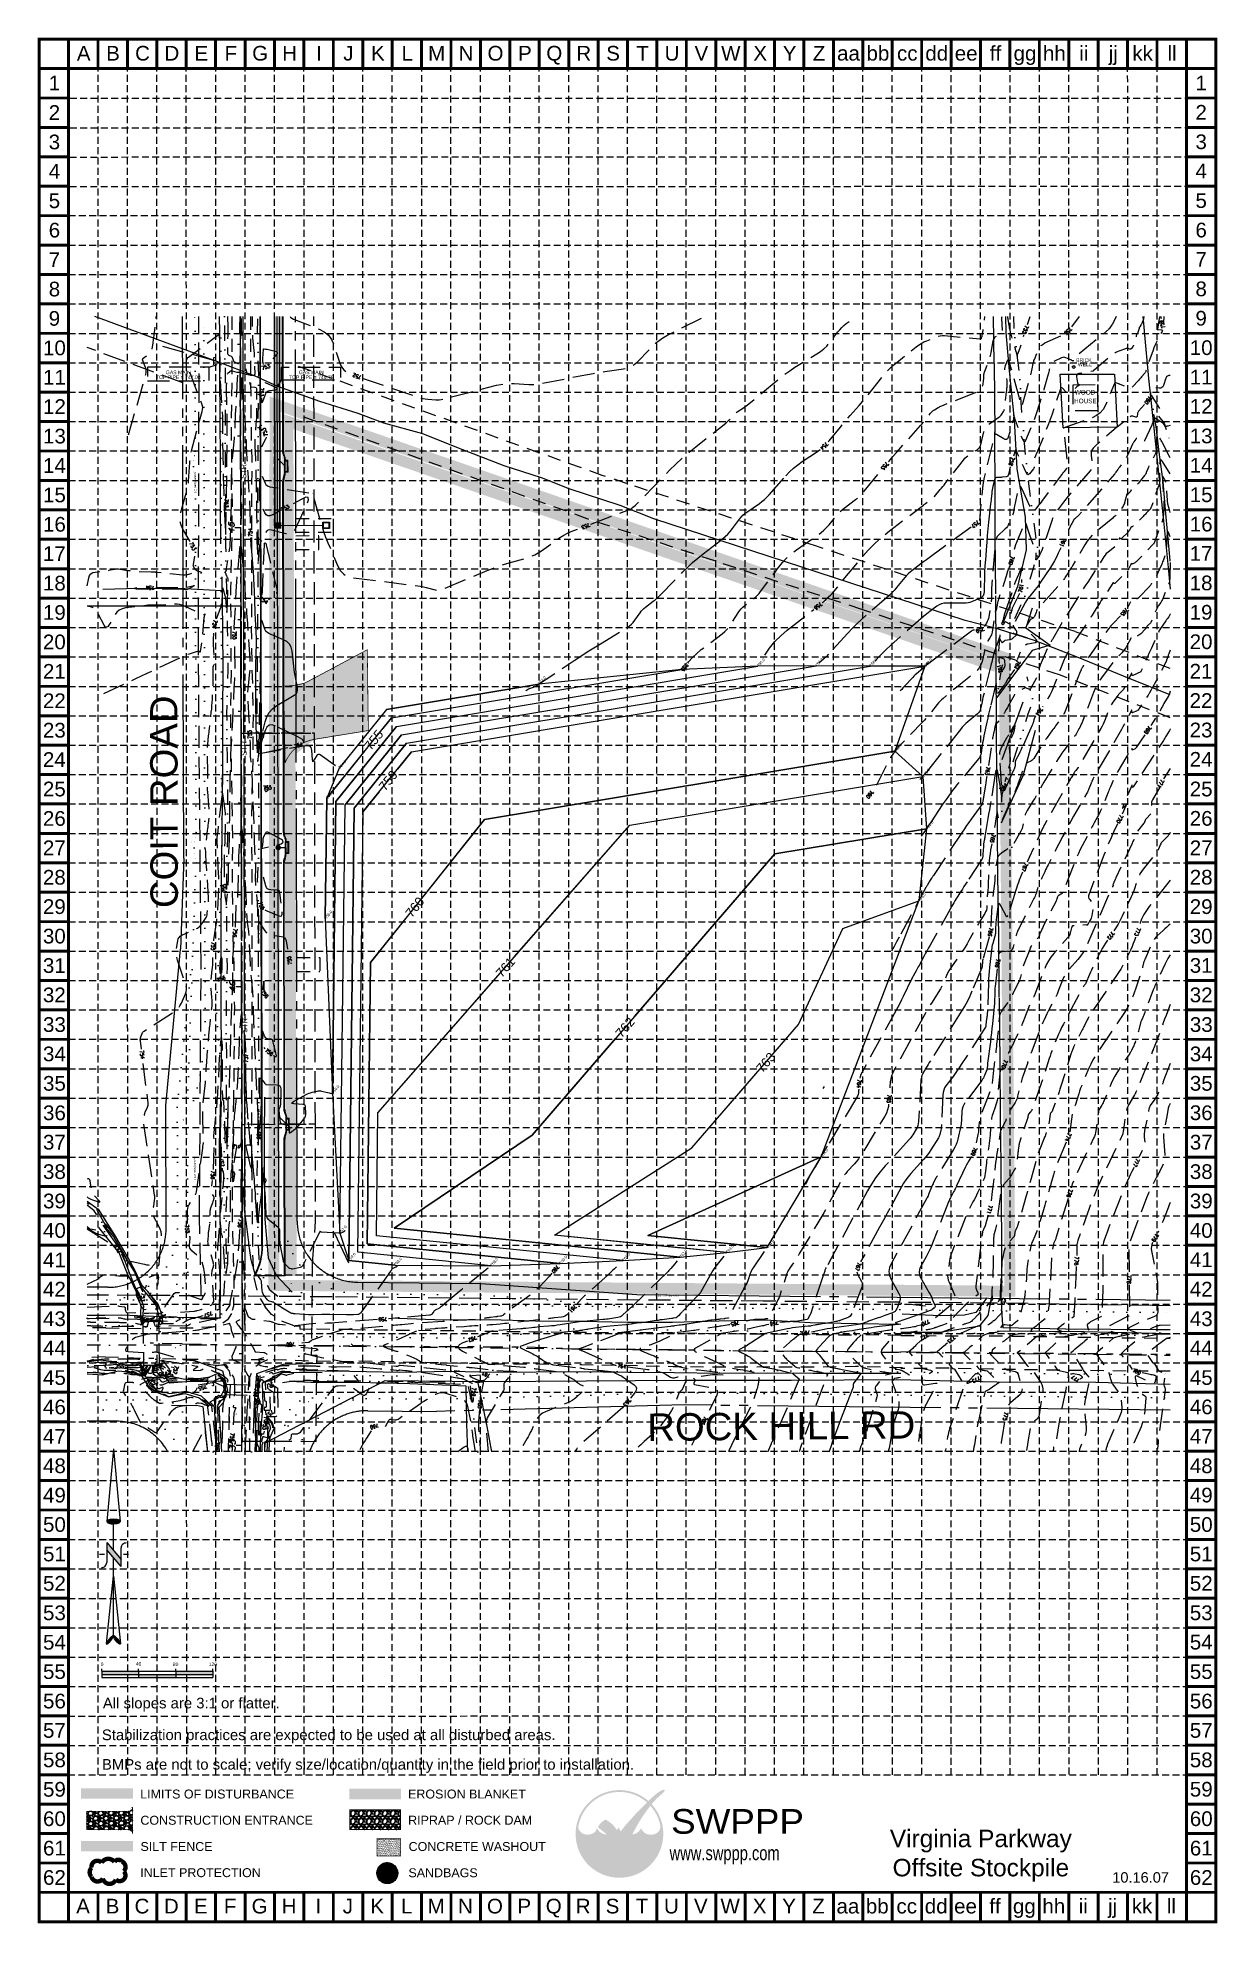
# Model space of a CAD drawing. Header units: feet. Extents: x 39072 to 40357, y 49303 to 51358.
import ezdxf
from ezdxf.enums import TextEntityAlignment as Align

# ---------------------------------------------------------------- set-up
doc = ezdxf.new("R2010")
doc.units = ezdxf.units.FT
doc.header["$MEASUREMENT"] = 0
for name, pattern in [('ACAD_ISO02W100', [15, 12, -3]), ('ACAD_ISO06W100', [37.5, 24, -3, 0.5, -3, 0.5, -3, 0.5, -3]), ('C.L.Road', [113, 100, -3, 7, -3]), ('DGN Style 1', [14.480258, 0.024094, -14.456164]), ('DGN Style 2', [24.093607, 14.456164, -9.637443]), ('DGN Style 3', [33.73105, 24.093607, -9.637443]), ('DGN Style 4', [38.573865, 19.274886, -9.637443, 0.024094, -9.637443]), ('DGN Style 6', [45.826041, 0.024094, -9.637443, 16.865525, -9.637443, 0.024094, -9.637443]), ('DGN Style 7', [48.187215, 21.684247, -9.637443, 7.228082, -9.637443]), ('HIDDEN', [0.375, 0.25, -0.125]), ('R W Line', [250, 200, -10, 10, -10, 10, -10])]:
    doc.linetypes.add(name, pattern=pattern)
doc.layers.get('0').update_dxf_attribs({"color": 1})
for name, color, linetype, lineweight in [('06220 - Level 1', 1, 'Continuous', 0), ('06220 - Level 13', 1, 'Continuous', 0), ('06220 - Level 21', 1, 'Continuous', 0), ('06220 - Level 25', 1, 'Continuous', 0), ('06220 - Level 27', 1, 'Continuous', 0), ('06220 - Level 4', 1, 'Continuous', 0), ('06220 - Level 43', 1, 'Continuous', 0), ('06220 - Level 44', 1, 'Continuous', 0), ('06220 - Level 45', 1, 'Continuous', 0), ('06220 - Level 8', 1, 'Continuous', 0), ('06220 - Level 9', 1, 'Continuous', 0), ('Level 31', 1, 'Continuous', 0), ('Level 32', 1, 'Continuous', 0), ('Level 60', 1, 'Continuous', 0), ('Level 61', 1, 'Continuous', 0), ('Level 7', 1, 'Continuous', 0), ('PA15TOPO - Level 1', 1, 'Continuous', 0), ('PA15TOPO - Level 13', 1, 'Continuous', 0), ('PA15TOPO - Level 14', 1, 'Continuous', 0), ('PA15TOPO - Level 17', 1, 'Continuous', 0), ('PA15TOPO - Level 21', 1, 'Continuous', 0), ('PA15TOPO - Level 22', 1, 'Continuous', 0), ('PA15TOPO - Level 32', 1, 'Continuous', 0), ('PA15TOPO - Level 39', 1, 'Continuous', 0), ('PA15TOPO - Level 40', 1, 'Continuous', 0), ('PA15TOPO - Level 42', 1, 'Continuous', 0), ('PA15TOPO - Level 45', 1, 'Continuous', 0), ('PA15TOPO - Level 49', 1, 'Continuous', 0), ('PA15TOPO - Level 63', 1, 'Continuous', 0), ('PA15TOPO - Level 9', 1, 'Continuous', 0)]:
    doc.layers.add(name, color=color, linetype=linetype, lineweight=lineweight)
for name, color, linetype in [('BASE', 7, 'Continuous'), ('GRID', 254, 'HIDDEN'), ('LEGEND', 7, 'Continuous'), ('LIMITS OF DISTURBANCE', 1, 'HIDDEN'), ('LOGO', 7, 'Continuous'), ('NARROW', 7, 'Continuous'), ('SILT FENCE', 200, 'Continuous')]:
    doc.layers.add(name, color=color, linetype=linetype)
doc.styles.add("L200'", font='ARIAL.TTF', dxfattribs={"height": 0.001969})
doc.styles.add('LOGO1', font='ROCKEB.TTF', dxfattribs={"height": 25})
doc.styles.get("Standard").update_dxf_attribs({"font": 'ARIAL.TTF'})
doc.styles.add('Style-ITALICS', font='ITALICS.shx')
doc.styles.add('Style-STANDARD', font='STANDARD.shx')
doc.styles.add('Style-WORKING', font='WORKING.shx')
doc.linetypes.add('Fence', pattern='A,20,-3,[38,dgnlstyle-lstyle.shx,S=0.024,R=0,X=0,Y=0],-3', length=26)
doc.linetypes.add('{-OE-}', pattern='A,20,-3,[13,dgnlstyle-lstyle.shx,S=0.041192,R=0,X=0,Y=0],-3', length=26)

msp = doc.modelspace()

# ---------------------------------------------------------------- texts
at = {"color": 7}
for s, p in [('40', (39178.6, 49584)), ('0', (39140.3, 49583.5)), ('80', (39219, 49583.5)), ('120', (39258.1, 49583.5))]:
    msp.add_text(s, height=3.88, dxfattribs=at).set_placement(p)
at = {"color": 7, "insert": (40099.6, 49405.2), "char_height": 19.067, "width": 208.985, "attachment_point": 2}
msp.add_mtext('Virginia Parkway Offsite Stockpile', dxfattribs=at)
at = {"layer": '06220 - Level 25', "color": 7, "linetype": 'Continuous', "lineweight": 0, "style": 'Style-ITALICS', "width": 1.25}
for s, rotation, p in [('45', 90.1108, (39285.7, 50823.9)), ('40', 90.1108, (39286.7, 50323.9)), ('35', 89.764, (39287, 49823.9))]:
    msp.add_text(s, height=6, rotation=rotation, dxfattribs=at).set_placement(p, align=Align.CENTER)
at = {"layer": '06220 - Level 43', "color": 7, "linetype": 'Continuous', "lineweight": 0, "style": 'Style-WORKING'}
for p in [(39296, 50885.5), (39296.6, 50583.6), (39297.1, 50281.7)]:
    msp.add_text('STR', height=6, rotation=90.1108, dxfattribs=at).set_placement(p, align=Align.MIDDLE_CENTER)
at = {"layer": 'BASE'}
for s, height, p in [('A', 16, (39121.8, 51341.3)), ('B', 16, (39153.8, 51341.3)), ('C', 16, (39185.9, 51341.3)), ('D', 16, (39217.9, 51341.3)), ('E', 16, (39250, 51341.3)), ('F', 16, (39282.1, 51341.3)), ('G', 16, (39314.1, 51341.3)), ('H', 16, (39346.2, 51341.3)), ('I', 16, (39378.2, 51341.3)), ('J', 16, (39410.3, 51341.3)), ('K', 16, (39442.4, 51341.3)), ('L', 16, (39474.4, 51341.3)), ('M', 16, (39506.5, 51341.3)), ('N', 16, (39538.5, 51341.3)), ('O', 16, (39570.6, 51341.3)), ('P', 16, (39602.7, 51341.3)), ('Q', 16, (39634.7, 51341.3)), ('R', 16, (39666.8, 51341.3)), ('S', 16, (39698.8, 51341.3)), ('T', 16, (39730.9, 51341.3)), ('U', 16, (39763, 51341.3)), ('V', 16, (39795, 51341.3)), ('W', 16, (39827.1, 51341.3)), ('X', 16, (39859.1, 51341.3)), ('Y', 16, (39891.2, 51341.3)), ('Z', 16, (39923.3, 51341.3)), ('aa', 16.03, (39955.3, 51341.3)), ('bb', 16.03, (39987.4, 51341.3)), ('cc', 16.03, (40019.4, 51341.3)), ('dd', 16.03, (40051.5, 51341.3)), ('ee', 16.03, (40083.6, 51341.3)), ('ff', 16.03, (40115.6, 51341.3)), ('gg', 16.03, (40147.7, 51341.3)), ('hh', 16.03, (40179.7, 51341.3)), ('ii', 16.03, (40211.8, 51341.3)), ('jj', 16.03, (40243.9, 51341.3)), ('kk', 16.03, (40275.9, 51341.3)), ('ll', 16.03, (40308, 51341.3)), ('1', 16, (39089.9, 51308.9)), ('1', 16, (39089.9, 51308.8)), ('1', 16, (40339.7, 51308.9)), ('2', 16, (39089.9, 51276.7)), ('2', 16, (40339.7, 51276.9)), ('3', 16, (39089.9, 51244.6)), ('3', 16, (40339.7, 51244.8)), ('4', 16, (39089.9, 51212.6)), ('4', 16, (40339.7, 51212.8)), ('5', 16, (39089.9, 51180.5)), ('5', 16, (40339.7, 51180.7)), ('6', 16, (39089.9, 51148.5)), ('6', 16, (40339.7, 51148.6)), ('7', 16, (39089.9, 51116.4)), ('7', 16, (40339.7, 51116.6)), ('8', 16, (39089.9, 51084.3)), ('8', 16, (40339.7, 51084.5)), ('9', 16, (39089.9, 51052.3)), ('9', 16, (40339.7, 51052.5)), ('10', 16.03, (39089.9, 51020.2)), ('10', 16.03, (40339.7, 51020.4)), ('11', 16.03, (39089.9, 50988.2)), ('11', 16.03, (40339.7, 50988.3)), ('12', 16.03, (39089.9, 50956.2)), ('12', 16.03, (40339.7, 50956.4)), ('13', 16.03, (39089.9, 50924)), ('13', 16.03, (40339.7, 50924.2)), ('14', 16.03, (39089.9, 50892)), ('14', 16.03, (40339.7, 50892.2)), ('15', 16.03, (39089.9, 50859.9)), ('15', 16.03, (40339.7, 50860.1)), ('16', 16.03, (39089.9, 50827.9)), ('16', 16.03, (40339.7, 50828.1)), ('17', 16.03, (39089.8, 50795.9)), ('17', 16.03, (40339.6, 50796.1)), ('18', 16.03, (39089.8, 50763.8)), ('18', 16.03, (40339.6, 50764)), ('19', 16.03, (39089.8, 50731.8)), ('19', 16.03, (40339.6, 50732)), ('20', 16.03, (39089.8, 50699.7)), ('20', 16.03, (40339.6, 50699.9)), ('21', 16.03, (39089.8, 50667.6)), ('21', 16.03, (40339.6, 50667.8)), ('22', 16.03, (39089.8, 50635.6)), ('22', 16.03, (40339.6, 50635.8)), ('23', 16.03, (39089.8, 50603.5)), ('23', 16.03, (40339.6, 50603.7)), ('24', 16.03, (39089.8, 50571.5)), ('24', 16.03, (40339.6, 50571.7)), ('25', 16.03, (39089.8, 50539.4)), ('25', 16.03, (40339.7, 50539.4)), ('26', 16.03, (39089.8, 50507.3)), ('26', 16.03, (40339.7, 50507.4)), ('27', 16.03, (39089.8, 50475.3)), ('27', 16.03, (40339.7, 50475.3)), ('28', 16.03, (39089.8, 50443.2)), ('28', 16.03, (40339.7, 50443.3)), ('29', 16.03, (39089.8, 50411.2)), ('29', 16.03, (40339.7, 50411.2)), ('30', 16.03, (39089.8, 50379.1)), ('30', 16.03, (40339.7, 50379.1)), ('31', 16.03, (39089.8, 50347)), ('31', 16.03, (40339.7, 50347.1)), ('32', 16.03, (39089.8, 50315)), ('32', 16.03, (40339.7, 50315)), ('33', 16.03, (39089.9, 50282.7)), ('33', 16.03, (40339.8, 50282.7)), ('34', 16.03, (39089.9, 50250.7)), ('34', 16.03, (40339.8, 50250.7)), ('35', 16.03, (39089.9, 50218.6)), ('35', 16.03, (40339.8, 50218.6)), ('36', 16.03, (39089.9, 50186.5)), ('36', 16.03, (40339.8, 50186.6)), ('37', 16.03, (39089.9, 50154.5)), ('37', 16.03, (40339.8, 50154.5)), ('38', 16.03, (39089.9, 50122.4)), ('38', 16.03, (40339.8, 50122.4)), ('39', 16.03, (39089.9, 50090.4)), ('39', 16.03, (40339.8, 50090.4)), ('40', 16.03, (39089.9, 50058.3)), ('40', 16.03, (40339.8, 50058.3)), ('41', 16.03, (39089.9, 50026.2)), ('41', 16.03, (40339.8, 50026.3)), ('42', 16.03, (39089.9, 49994.3)), ('42', 16.03, (40339.7, 49994.3)), ('43', 16.03, (39089.9, 49962.1)), ('43', 16.03, (40339.8, 49962.1)), ('44', 16.03, (39089.9, 49930.1)), ('44', 16.03, (40339.8, 49930.1)), ('45', 16.03, (39089.9, 49898)), ('45', 16.03, (40339.8, 49898)), ('46', 16.03, (39089.9, 49865.9)), ('46', 16.03, (40339.8, 49866)), ('47', 16.03, (39089.9, 49833.9)), ('47', 16.03, (40339.8, 49833.9)), ('48', 16.03, (39089.9, 49801.8)), ('48', 16.03, (40339.8, 49801.8)), ('49', 16.03, (39089.9, 49769.8)), ('49', 16.03, (40339.8, 49769.9)), ('50', 16.03, (39089.9, 49737.8)), ('50', 16.03, (40339.8, 49737.8)), ('51', 16.03, (39089.9, 49705.7)), ('51', 16.03, (40339.8, 49705.7)), ('52', 16.03, (39089.9, 49673.7)), ('52', 16.03, (40339.8, 49673.7)), ('53', 16.03, (39089.9, 49641.6)), ('53', 16.03, (40339.8, 49641.6)), ('54', 16.03, (39089.9, 49609.5)), ('54', 16.03, (40339.8, 49609.6)), ('55', 16.03, (39089.9, 49577.5)), ('55', 16.03, (40339.8, 49577.5)), ('56', 16.03, (39089.9, 49545.4)), ('56', 16.03, (40339.8, 49545.4)), ('57', 16.03, (39089.9, 49513.4)), ('57', 16.03, (40339.8, 49513.4)), ('58', 16.03, (39089.9, 49481.3)), ('58', 16.03, (40339.8, 49481.3)), ('59', 16.03, (39089.9, 49449.2)), ('59', 16.03, (40339.8, 49449.3)), ('60', 16.03, (39089.9, 49417.2)), ('60', 16.03, (40339.8, 49417.2)), ('61', 16.03, (39089.9, 49385.1)), ('61', 16.03, (40339.8, 49385.1)), ('62', 16.03, (39089.9, 49353.1)), ('62', 16.03, (40339.8, 49353.1)), ('A', 16, (39121.1, 49321.9)), ('B', 16, (39153.2, 49321.9)), ('C', 16, (39185.3, 49321.9)), ('D', 16, (39217.3, 49321.9)), ('E', 16, (39249.4, 49321.9)), ('F', 16, (39281.4, 49321.9)), ('G', 16, (39313.5, 49321.9)), ('H', 16, (39345.6, 49321.9)), ('I', 16, (39377.6, 49321.9)), ('J', 16, (39409.7, 49321.9)), ('K', 16, (39441.7, 49321.9)), ('L', 16, (39473.8, 49321.9)), ('M', 16, (39505.9, 49321.9)), ('N', 16, (39537.9, 49321.9)), ('O', 16, (39570, 49321.9)), ('P', 16, (39602, 49321.9)), ('Q', 16, (39634.1, 49321.9)), ('R', 16, (39666.2, 49321.9)), ('S', 16, (39698.2, 49321.9)), ('T', 16, (39730.3, 49321.9)), ('U', 16, (39762.3, 49321.9)), ('V', 16, (39794.4, 49321.9)), ('W', 16, (39826.4, 49321.9)), ('X', 16, (39858.5, 49321.9)), ('Y', 16, (39890.6, 49321.9)), ('Z', 16, (39922.6, 49321.9)), ('aa', 16.03, (39954.7, 49321.9)), ('bb', 16.03, (39986.7, 49321.9)), ('cc', 16.03, (40018.8, 49321.9)), ('dd', 16.03, (40050.9, 49321.9)), ('ee', 16.03, (40082.9, 49321.9)), ('ff', 16.03, (40115, 49321.9)), ('gg', 16.03, (40147, 49321.9)), ('hh', 16.03, (40179.1, 49321.9)), ('ii', 16.03, (40211.2, 49321.9)), ('jj', 16.03, (40243.2, 49321.9)), ('kk', 16.03, (40275.3, 49321.9)), ('ll', 16.03, (40307.3, 49321.9))]:
    msp.add_text(s, height=height, dxfattribs=at).set_placement(p, align=Align.MIDDLE_CENTER)
at = {"layer": 'BASE', "color": 7, "style": "L200'"}
for s, p in [('All slopes are 3:1 or flatter.', (39142.7, 49537.4)), ('Stabilization practices are expected to be used at all disturbed areas.', (39141.6, 49502.8)), ('BMPs are not to scale; verify size/location/quantity in the field prior to installation.', (39141.7, 49470.6))]:
    msp.add_text(s, height=11.599, dxfattribs=at).set_placement(p)
at = {"layer": 'BASE'}
msp.add_text('10.16.07', height=11.36, dxfattribs=at).set_placement((40273.7, 49347.5), align=Align.CENTER)
at = {"layer": 'LEGEND', "style": "L200'"}
for s, height, p in [('LIMITS OF DISTURBANCE', 9.732, (39183.4, 49439.2)), ('EROSION BLANKET', 9.732, (39475.3, 49439.2)), ('CONSTRUCTION ENTRANCE', 9.732, (39183.6, 49410.6)), ('RIPRAP / ROCK DAM', 9.732, (39475.4, 49410.7)), ('SILT FENCE', 9.73, (39183.7, 49382)), ('CONCRETE WASHOUT', 9.732, (39475.9, 49382)), ('INLET PROTECTION', 9.732, (39183.4, 49353.5)), ('SANDBAGS', 9.73, (39475.7, 49353.4))]:
    msp.add_text(s, height=height, dxfattribs=at).set_placement(p)
at = {"layer": 'Level 32', "color": 35, "linetype": 'Continuous', "lineweight": 0}
for s, rotation, p in [('755', 51.1149, (39438, 50592.9)), ('759', 51.1149, (39453.7, 50548.7)), ('760', 51.4416, (39482.7, 50410.7)), ('761', 48.8047, (39581.4, 50345.1)), ('762', 49.1849, (39711.8, 50279.6)), ('763', 49.1309, (39865.2, 50241.4))]:
    msp.add_text(s, height=10, rotation=rotation, dxfattribs=at).set_placement(p, align=Align.MIDDLE_CENTER)
at = {"layer": 'Level 61', "color": 35, "linetype": 'Continuous', "lineweight": 0}
for s, p in [('755.0', (39773.6, 50669.6)), ('756.0', (39856.5, 50673.3)), ('757.0', (39920, 50673.7)), ('758.0', (39979, 50673.4)), ('759.0', (40038.7, 50673.2)), ('754.0', (39617.9, 50653.8)), ('760.0', (40006, 50580.6)), ('754.0', (39400.3, 50562.2)), ('761.0', (40036.5, 50553.1)), ('755.0', (39386.7, 50529.3)), ('762.0', (40040.3, 50496.1)), ('763.0', (40031.9, 50417.5)), ('755.0', (39385.1, 50398.4)), ('756.0', (39392.8, 50208.1)), ('764.0', (39925.4, 50138.7)), ('757.0', (39400.9, 50055.2)), ('763.0', (39822.6, 50034.1)), ('764.0', (39866.8, 50039.7)), ('758.0', (39410.6, 50025.5)), ('758.0', (39460.9, 50020.4)), ('759.0', (39565.7, 50019.9)), ('760.0', (39641.1, 50022.3)), ('761.0', (39709.6, 50025.4)), ('762.0', (39772, 50029.2))]:
    msp.add_text(s, height=3, rotation=49.3208, dxfattribs=at).set_placement(p, align=Align.MIDDLE_LEFT)
at = {"layer": 'Level 7', "color": 7, "linetype": 'Continuous', "lineweight": 0}
for s, rotation, p in [('COIT ROAD', 90.1157, (39224.2, 50525.5)), ('ROCK HILL RD.', 0.5426, (39888, 49830.3))]:
    msp.add_text(s, height=29.86, rotation=rotation, dxfattribs=at).set_placement(p, align=Align.CENTER)
at = {"layer": 'PA15TOPO - Level 21', "color": 35, "linetype": '{-OE-}', "lineweight": 0, "style": 'Style-STANDARD'}
for s, rotation, p in [('755', 251.2953, (40148.3, 51039.9)), ('760', 235.8909, (40281.9, 50963.1)), ('755', 230.1727, (39995, 50891.4)), ('760', 254.4555, (40133, 50788.4)), ('765', 229.8685, (40256.1, 50732.3)), ('755', 272.1967, (39286.2, 50706.8)), ('755', 234.4315, (39776.6, 50672)), ('755', 93.175, (39302.7, 50598.9)), ('760', 234.7264, (39978.6, 50533.5)), ('770', 245.0438, (40251, 50506.7)), ('765', 260.1879, (40112.4, 50485.4)), ('755', 92.8559, (39275.2, 50431.3)), ('755', 296.8932, (39315.4, 50412.1)), ('755', 266.2033, (39263, 50368.1)), ('755', 99.9457, (39346.1, 50352.7)), ('770', 252.5685, (40125.4, 50239.5)), ('765', 266.3312, (39999.5, 50201.8)), ('775', 253.3161, (40196.3, 50098.8)), ('755', 278.2934, (39234.7, 50059.8)), ('760', 229.71, (39636, 50016.1)), ('765', 192.0743, (39831.8, 49956.8)), ('770', 204.0071, (40039.5, 49957.6)), ('760', 185.6986, (39347.3, 49934.2)), ('755', 359.8381, (39161, 49910.2)), ('755', 189.3953, (39208.3, 49901.9)), ('780', 342.2707, (40269.5, 49904.7)), ('755', 197.6228, (39251.5, 49887.1)), ('760', 265.2105, (39553.7, 49869)), ('765', 243.0636, (39798, 49851)), ('775', 260.7772, (40126.5, 49855.7)), ('755', 262.8564, (39319.3, 49845.5)), ('760', 196.675, (39438.6, 49844.7))]:
    msp.add_text(s, height=4, rotation=rotation, dxfattribs=at).set_placement(p, align=Align.MIDDLE_CENTER)
msp.add_text('755', height=4, dxfattribs=at).set_placement((39322, 50541), align=Align.MIDDLE_CENTER)
at = {"layer": 'PA15TOPO - Level 22', "color": 35, "linetype": '{-OE-}', "lineweight": 0, "style": 'Style-STANDARD'}
for s, rotation, p in [('759', 116.2724, (40297.2, 51045.8)), ('756', 224.0763, (40194.8, 51038.6)), ('753', 15.4276, (39320.3, 50999.3)), ('752', 161.0915, (39419.7, 50989.3)), ('753', 269.5241, (39315.6, 50971.9)), ('753', 111.2871, (39319.2, 50928.4)), ('754', 223.1119, (39929, 50913.3)), ('758', 253.9054, (40133.2, 50896.4)), ('753', 268.8124, (39277.3, 50850.8)), ('753', 28.3927, (39341.3, 50845.6)), ('754', 91.4544, (39303.5, 50819.1)), ('753', 200.922, (39669.1, 50826)), ('757', 218.8987, (40093.7, 50828.1)), ('753', 297.0395, (39240.7, 50804)), ('761', 245.9471, (40189, 50807.9)), ('754', 179.9865, (39194.3, 50759)), ('761', 79.6489, (40143.4, 50758.3)), ('754', 325.8853, (39318, 50745)), ('756', 217.9473, (39922.3, 50738.9)), ('754', 258.2372, (39264.6, 50719)), ('759', 200.4603, (40098.8, 50712.7)), ('762', 254.0323, (40139.5, 50674.6)), ('761', 104.8067, (40120.6, 50670.3)), ('764', 234.2389, (40163.1, 50623.7)), ('754', 76.8759, (39315.7, 50596.5)), ('769', 236.9234, (40281.5, 50603.7)), ('754', 20.0517, (39355.9, 50587.1)), ('763', 261.4896, (40106.9, 50559)), ('764', 44.0881, (40124.1, 50541.3)), ('771', 241.549, (40295.5, 50545.4)), ('767', 246.6616, (40147.4, 50454.2)), ('756', 265.2572, (39286.7, 50382.7)), ('766', 260.234, (40110, 50383.6)), ('772', 236.0381, (40241.1, 50379.7)), ('773', 251.6358, (40270.2, 50383.7)), ('768', 263.5886, (40117.9, 50349.5)), ('756', 18.0619, (39271.6, 50332.5)), ('756', 311.1448, (39319, 50315.9)), ('754', 277.2117, (39185.5, 50249.8)), ('757', 90.5514, (39298.6, 50246.1)), ('756', 322.7336, (39323.9, 50252.5)), ('764', 264.8412, (39966.8, 50218.2)), ('756', 264.3467, (39312.9, 50162.4)), ('774', 250.2329, (40194.7, 50159.9)), ('769', 250.3319, (40092.1, 50144.2)), ('756', 265.395, (39262.6, 50118.7)), ('757', 93.2551, (39272.3, 50132.3)), ('777', 244.0824, (40268.9, 50132.3)), ('771', 258.0818, (40109.1, 50080.9)), ('758', 265.1379, (39292.4, 50066.1)), ('753', 109.6725, (39160, 50038)), ('779', 242.2355, (40289.5, 50050.3)), ('767', 249.448, (39965.8, 50018.8)), ('776', 267.3444, (40203.8, 50025)), ('778', 270.4246, (40261.2, 50005)), ('753', 263.3275, (39186.3, 49985.5)), ('757', 198.4415, (39257.7, 49966.8)), ('759', 184.4522, (39447.9, 49961.6)), ('761', 227.4819, (39654.8, 49973.1)), ('766', 189.492, (39874.4, 49957.1)), ('762', 202.0408, (39545.6, 49940)), ('768', 189.7589, (39909.2, 49946.5)), ('772', 212.0628, (40038.3, 49942.6)), ('773', 221.1782, (40067.6, 49939.5)), ('756', 253.5483, (39213.6, 49902.1)), ('757', 254.3065, (39221.9, 49906.2)), ('761', 160.3372, (39560.3, 49901.2)), ('764', 352.7165, (39708.1, 49910.4)), ('773', 207.8163, (40094.7, 49895.8)), ('777', 146.9238, (40202.8, 49896.7)), ('754', 333.3339, (39198.5, 49892.1)), ('759', 261.9292, (39309.6, 49881.3)), ('758', 297.6502, (39325.5, 49891.3)), ('759', 265.2095, (39546.9, 49882.2)), ('756', 278.4551, (39320.9, 49851)), ('757', 214.4764, (39324.6, 49858.6)), ('763', 230.4369, (39714.2, 49870.9)), ('759', 267.5571, (39283.7, 49832.9)), ('756', 269.7792, (39267.3, 49823.2))]:
    msp.add_text(s, height=4, rotation=rotation, dxfattribs=at).set_placement(p, align=Align.MIDDLE_CENTER)
msp.add_text('773', height=4, dxfattribs=at).set_placement((40122.2, 49982), align=Align.MIDDLE_CENTER)
at = {"layer": 'PA15TOPO - Level 39', "color": 7, "linetype": 'DGN Style 3', "lineweight": 0, "style": 'Style-WORKING'}
for s, height, p in [('BRICK', 4, (40211.9, 51004.8)), ('WELL', 4, (40212.9, 51000.2)), ('HOUSE', 5, (40213.5, 50959.8)), ('WOOD', 5, (40213.1, 50969.3))]:
    msp.add_text(s, height=height, dxfattribs=at).set_placement(p, align=Align.CENTER)
at = {"layer": 'PA15TOPO - Level 39', "color": 7, "linetype": 'DGN Style 3', "lineweight": 0, "char_height": 4, "attachment_point": 8, "line_spacing_factor": 0.8025, "style": 'Style-WORKING'}
for s, insert in [('GAS MAIN\\P\\ptz;TOP PIPE = 747.08', (39224.9, 50986.1)), ('GAS MAIN\\P\\ptz;TOP PIPE = 746.78', (39369.8, 50986.1))]:
    msp.add_mtext(s, dxfattribs=dict(at, insert=insert))
at = {"layer": 'PA15TOPO - Level 40', "color": 7, "linetype": 'Continuous', "lineweight": 0, "style": 'Style-WORKING'}
for p in [(39243.3, 50872.4), (39242.9, 50125.8)]:
    msp.add_text('1-1/2" WM (Danville)', height=2, rotation=91.5911, dxfattribs=at).set_placement(p, align=Align.MIDDLE_CENTER)
msp.add_text('2-1/2" WM (Danville)', height=2, dxfattribs=at).set_placement((39757.6, 49987.5), align=Align.MIDDLE_CENTER)

# ---------------------------------------------------------------- blocks, each defined once
blk = doc.blocks.new('North Arrow')
at = {"layer": 'NARROW'}
for p, q in [((0, 0), (22.36, 2)), ((0, 0), (22.33, -2.02)), ((28.77, -2.09), (34.02, 2.32)), ((36.18, 2.33), (30.46, 2.33)), ((36.16, 2.32), (31.04, -2.09)), ((32.43, 3.06), (32.43, 4.63)), ((39.1, 0.01), (59.96, 2.11)), ((31.2, -0.05), (21.66, -0.05)), ((21.66, -0.05), (21.66, -0.05)), ((28.77, -2.09), (34.95, -2.09)), ((32.43, -4.26), (32.43, -2.8)), ((57.45, -0.05), (33.41, -0.05)), ((59.83, -2.14), (39.04, -0.01)), ((57.69, -0.03), (57.77, -0.01)), ((57.77, -0.05), (57.69, -0.03))]:
    blk.add_line(p, q, dxfattribs=at)
blk.add_lwpolyline([(22.36, -2.03), (22.59, -1.93, 0.091577), (22.87, -1.44, 0.048306), (23.03, -0.75), (23.07, -0.01), (23.01, 0.82, 0.048306), (22.87, 1.42, 0.091577), (22.59, 1.91), (22.36, 2.01), (22.14, 1.91, 0.091577), (21.86, 1.42, 0.048306), (21.72, 0.82), (21.66, -0.01), (21.72, -0.83, 0.048306), (21.86, -1.44, 0.091577), (22.14, -1.93)], format="xyb", close=True, dxfattribs=at)
for points in [[(57.46, -0.03), (57.44, 0.08, -0.066818), (57.67, 0.47, -0.03073), (58.01, 0.84), (58.52, 1.29), (59.07, 1.7, -0.03073), (59.5, 1.95, -0.066818), (59.93, 2.1), (60.04, 2.06)], [(60.04, 2.06), (60.05, 1.95, -0.066818), (59.82, 1.56, -0.03073), (59.43, 1.14), (58.97, 0.74), (58.42, 0.33, -0.03073), (57.99, 0.08, -0.036692), (57.76, -0.02)], [(57.46, -0.04), (57.44, -0.15, 0.066818), (57.67, -0.54, 0.03073), (58.01, -0.9), (58.52, -1.36), (59.07, -1.77, 0.03073), (59.5, -2.02, 0.066818), (59.93, -2.17), (60.04, -2.13)], [(60.04, -2.13), (60.05, -2.01, 0.066818), (59.82, -1.63, 0.03073), (59.43, -1.2), (58.97, -0.8), (58.42, -0.4, 0.03073), (57.99, -0.15, 0.036692), (57.76, -0.05)]]:
    blk.add_lwpolyline(points, format="xyb", dxfattribs=at)
for centre, start, end in [((30.46, 3.86), 178.8769, 270), ((34.95, -3.62), 358.8769, 90)]:
    blk.add_arc(centre, 1.53, start, end, dxfattribs=at)
for points in [[(23.03, -0.76), (21.67, -0.05), (23.07, -0.05), (21.72, 0.82)], [(23.07, -0.05), (21.72, 0.82), (23.02, 0.75), (21.85, 1.42)], [(23.02, 0.75), (21.85, 1.42), (22.87, 1.44), (22.14, 1.91)], [(22.87, 1.44), (22.14, 1.91), (22.59, 1.91), (22.36, 2)], [(31.05, -2.09), (36.15, 2.36), (28.75, -2.06), (34.01, 2.36)], [(57.44, 0.08), (57.7, -0.01), (57.5, 0.21), (57.77, -0.01)], [(57.45, -0.04), (57.69, -0.02), (57.44, 0.08), (57.7, -0.01)], [(57.5, 0.21), (57.77, -0.01), (57.6, 0.39), (57.94, 0.06)], [(57.6, 0.39), (57.94, 0.06), (57.68, 0.5), (58.07, 0.13)], [(57.68, 0.5), (58.07, 0.13), (57.84, 0.66), (58.29, 0.26)], [(57.84, 0.66), (58.29, 0.26), (58.03, 0.86), (58.52, 0.41)], [(58.03, 0.86), (58.52, 0.41), (58.26, 1.07), (58.73, 0.57)], [(58.26, 1.07), (58.73, 0.57), (58.52, 1.3), (59.05, 0.81)], [(58.52, 1.3), (59.05, 0.81), (58.7, 1.42), (59.26, 0.99)], [(59.26, 1), (58.69, 1.42), (59.45, 1.15), (59, 1.65)], [(59.45, 1.15), (59, 1.65), (59.62, 1.34), (59.28, 1.82)], [(59.62, 1.34), (59.28, 1.82), (59.81, 1.55), (59.49, 1.95)], [(59.81, 1.55), (59.49, 1.95), (59.93, 1.73), (59.69, 2.04)], [(59.93, 1.73), (59.69, 2.04), (60.05, 1.94), (59.93, 2.1)], [(60.05, 1.94), (59.93, 2.1), (60.04, 2.06)], [(22.87, -1.44), (21.72, -0.87), (23.03, -0.76), (21.67, -0.05)], [(22.58, -1.93), (21.86, -1.45), (22.87, -1.44), (21.72, -0.87)], [(22.36, -2.01), (22.14, -1.93), (22.58, -1.93), (21.86, -1.45)], [(57.44, -0.14), (57.69, -0.02), (57.45, -0.04), (57.69, -0.02)], [(57.46, -0.19), (57.7, -0.03), (57.44, -0.14), (57.69, -0.02)], [(57.53, -0.33), (57.76, -0.05), (57.46, -0.19), (57.7, -0.03)], [(57.63, -0.48), (57.9, -0.1), (57.53, -0.33), (57.76, -0.05)], [(57.78, -0.66), (58.09, -0.2), (57.63, -0.48), (57.9, -0.1)], [(57.97, -0.87), (58.34, -0.35), (57.78, -0.66), (58.09, -0.2)], [(58.24, -1.11), (58.61, -0.54), (57.97, -0.87), (58.34, -0.35)], [(58.61, -1.43), (58.93, -0.77), (58.24, -1.11), (58.61, -0.54)], [(58.91, -1.64), (59.2, -1), (58.61, -1.43), (58.93, -0.77)], [(59.12, -1.79), (59.57, -1.36), (58.92, -1.65), (59.2, -1.01)], [(59.35, -1.93), (59.81, -1.62), (59.12, -1.79), (59.57, -1.36)], [(59.54, -1.32), (59.41, -1.18), (59.21, -1.01)], [(59.58, -2.05), (59.93, -1.79), (59.35, -1.93), (59.81, -1.62)], [(59.78, -2.13), (60.05, -2.01), (59.58, -2.05), (59.93, -1.79)], [(59.92, -2.17), (60.04, -2.13), (59.78, -2.13), (60.05, -2.01)]]:
    blk.add_solid(points, dxfattribs=at)
blk = doc.blocks.new('new logo')
at = {"layer": 'LOGO'}
h = blk.add_hatch(color=170, dxfattribs=at)
h.paths.add_polyline_path([(67.4, 44.1), (66.8, 44.7), (66.3, 45.2), (66, 45.8), (65.5, 46.4), (65.1, 47.2), (64.7, 47.9), (64.4, 48.5), (64.2, 49), (63.9, 49.6), (63.7, 50.1), (63.3, 51), (62.9, 52), (62.6, 52.8), (62.4, 53.3), (62.2, 53.7), (62.1, 54.2), (61.9, 54.7), (61.7, 55.2), (61.5, 55.7), (61.3, 56.3), (61, 56.8), (60.8, 57.4), (60.5, 57.9), (60.2, 58.5), (60, 59.1), (59.7, 59.6), (59.3, 60.2), (59, 60.8), (58.7, 61.3), (58.3, 61.9), (58, 62.4), (57.6, 62.9), (57.3, 63.4), (56.9, 63.9), (56.6, 64.3), (56.3, 64.7), (55.9, 65.1), (55.6, 65.5), (55.2, 65.9), (54.9, 66.2), (54, 66.2), (52.9, 66.3), (52, 66.5), (51.5, 66.6), (50.9, 66.8), (50.3, 67), (49.4, 67.4), (48.3, 67.9), (47.3, 68.6), (46.5, 69.3), (45.7, 70), (45, 70.8), (44.4, 71.5), (44, 72.2), (43.6, 72.7), (43.4, 72.9), (43.2, 73.2), (43.1, 73.4), (43, 73.5), (42.8, 73.7), (42.7, 73.7), (42.7, 73.8), (42.6, 73.8), (42.5, 73.7), (42.5, 73.6), (42.4, 73.5), (42.4, 73.4), (42.3, 73.2), (42.2, 72.8), (42, 72.1), (41.7, 71.5), (41.4, 70.9), (41, 70.3), (40.5, 69.8), (40, 69.2), (39.4, 68.7), (38.8, 68.2), (38.1, 67.7), (37.3, 67.3), (36.5, 66.9), (35.7, 66.6), (34.9, 66.3), (34, 66.1), (33, 66), (31.9, 65.9), (30.8, 65.9), (29.6, 65.9), (28.6, 66), (27.6, 66.1), (26.7, 66.4), (25.8, 66.7), (25, 67.1), (24.1, 67.6), (23.2, 68.2), (22.4, 68.9), (21.8, 69.5), (21.4, 69.9), (21, 70.4), (20.6, 70.9), (20.2, 71.5), (19.9, 72.1), (19.5, 72.9), (19.2, 73.8), (18.9, 74.8, -0.595729), (106.3, 106.8), (107, 107.5), (107.5, 108), (108.1, 108.6, 37.93689), (112.3, 104.5), (112.1, 104.2), (111.6, 103.7), (111.1, 103.1), (110.6, 102.5, -0.146449), (123.6, 75), (123.3, 74.5), (123.1, 74), (122.9, 73.5), (122.8, 73.1), (122.5, 72.4), (122.2, 71.7), (121.9, 71.1), (121.5, 70.5), (121.1, 70), (120.7, 69.5), (120.2, 69), (119.6, 68.6), (119, 68.1), (118.4, 67.7), (117.8, 67.4), (117.1, 67), (116.5, 66.7), (115.8, 66.5), (115, 66.3), (114.3, 66.1), (113.5, 66), (112.7, 65.9), (111.9, 65.8), (111.1, 65.8), (110.3, 65.8), (109.4, 65.9), (108.6, 66), (107.7, 66.2), (106.8, 66.4), (105.9, 66.7), (105.1, 67.1), (104.3, 67.5), (103.5, 68), (102.8, 68.6), (102.1, 69.3), (101.4, 70), (100.8, 70.7), (100.2, 71.4), (99.8, 72), (99.5, 72.5), (99.4, 72.8), (99.3, 73), (99.1, 73.2), (99, 73.4), (98.9, 73.5), (98.8, 73.6), (98.7, 73.6), (98.6, 73.6), (98.5, 73.5), (98.4, 73.4), (98.4, 73.3), (98.3, 73.2), (98.2, 73), (98.1, 72.8), (97.8, 72.4), (97.4, 71.8), (96.9, 71.1), (96.4, 70.5), (95.9, 70.1), (95.4, 69.6), (94.8, 69.1), (94.2, 68.6), (93.5, 68.2), (92.8, 67.7), (91.9, 67.3), (91, 66.9), (90.1, 66.6), (89.4, 66.4), (88.6, 66.2), (87.8, 66.1), (87.6, 65.6), (87.4, 65.1), (87.1, 64.4), (86.9, 63.8), (86.6, 63), (86.3, 62.2), (85.9, 61.3), (85.6, 60.4), (85.3, 59.5), (84.9, 58.6), (84.6, 57.7), (84.2, 56.7), (83.9, 55.8), (83.5, 54.9), (83.2, 54), (82.9, 53.2), (82.6, 52.4), (82.3, 51.6), (82.1, 51), (81.9, 50.3), (81.6, 49.8), (81.3, 48.9), (80.9, 48.1), (80.5, 47.3), (80.1, 46.6), (79.6, 45.9), (79.1, 45.4), (78.6, 44.8), (78.1, 44.3), (77.6, 43.9), (77, 43.5), (76.5, 43.1), (75.9, 42.8), (75.3, 42.6), (74.6, 42.3), (73.7, 42.1), (73, 41.9), (72.2, 41.9), (71.6, 42), (70.9, 42.2), (70.1, 42.5), (69.4, 42.8), (68.7, 43.1), (68, 43.5)])
h.paths.add_polyline_path([(71.8, 72), (70.7, 73.9), (70.1, 75.2), (69.7, 74.3), (68.7, 72.6), (67.9, 71.7), (67.9, 71.5), (68.1, 71.2), (68.3, 71), (68.4, 70.8), (68.5, 70.6), (68.7, 70.4), (68.8, 70.2), (68.9, 70.1), (69, 70), (69.1, 69.8), (69.3, 69.7), (69.4, 69.7), (69.5, 69.6), (69.6, 69.5), (69.7, 69.5), (69.8, 69.4), (69.9, 69.4), (70.1, 69.3), (70.2, 69.3), (70.3, 69.2), (70.4, 69.2), (70.5, 69.2), (70.6, 69.2), (70.8, 69.2), (70.9, 69.2), (71, 69.2), (71.1, 69.2), (71.2, 69.2), (71.3, 69.2), (71.4, 69.2), (71.5, 69.2), (71.6, 69.2), (71.7, 69.3), (71.8, 69.3), (71.9, 69.3), (72, 69.4), (72.1, 69.5), (72.2, 69.5), (72.3, 69.6), (72.5, 69.6), (72.6, 69.7), (72.7, 69.8), (72.8, 69.9), (72.9, 70), (73, 70.1), (73.1, 70.2), (73.2, 70.3), (73.3, 70.4), (72.5, 71.1)], flags=17)
blk.add_hatch(color=240, dxfattribs=at).paths.add_polyline_path([(117.7, 117.3), (118.9, 118.2), (119.8, 118.9), (120.6, 119.5), (121.3, 119.9), (121.9, 120.3), (122.4, 120.6), (122.8, 120.9), (123.1, 121.1), (123.4, 121.3), (123.7, 121.4), (124, 121.6), (124.2, 121.7), (124.4, 121.8), (124.6, 121.9), (124.8, 121.9), (125, 122), (125.2, 122.1), (125.4, 122.2), (125.6, 122.2), (125.8, 122.3), (125.9, 122.4), (126.1, 122.4), (126.3, 122.5), (126.4, 122.5), (126.6, 122.6), (126.7, 122.6), (126.8, 122.7), (126.9, 122.7), (127.1, 122.7), (127.2, 122.8), (127.3, 122.8), (127.4, 122.8), (127.5, 122.8), (127.6, 122.8), (127.7, 122.8), (127.8, 122.8), (127.9, 122.8), (128, 122.8), (128.1, 122.8), (128.1, 122.8), (128.2, 122.8), (128.3, 122.8), (128.4, 122.8), (128.4, 122.7), (128.5, 122.7), (128.5, 122.7), (128.6, 122.7), (128.6, 122.6), (128.7, 122.6), (128.7, 122.6), (128.7, 122.5), (128.7, 122.5), (128.8, 122.4), (128.8, 122.4), (128.8, 122.3), (128.8, 122.3), (128.8, 122.2), (128.8, 122.1), (128.8, 122.1), (128.8, 122), (128.8, 121.9), (128.8, 121.8), (128.8, 121.8), (128.8, 121.7), (128.8, 121.6), (128.7, 121.5), (128.7, 121.4), (128.7, 121.3), (128.6, 121.3), (128.6, 121.2), (128.5, 121.1), (128.4, 121), (128.4, 120.8), (128.3, 120.7), (128.2, 120.6), (128.1, 120.4), (128, 120.3), (127.8, 120.1), (127.7, 120), (127.6, 119.8), (127.4, 119.6), (127.3, 119.4), (127.1, 119.2), (126.8, 119), (126.6, 118.8), (126.3, 118.5), (125.9, 118.2), (125.5, 117.9), (125.1, 117.5), (124.6, 117), (124, 116.6), (123.5, 116.1), (122.9, 115.6), (122.3, 115.1), (121.7, 114.5), (121.1, 114), (120.6, 113.5), (120, 113), (119.5, 112.5), (119, 112), (118.5, 111.5), (118, 111), (117.5, 110.5), (117, 109.9), (116.5, 109.4), (116, 108.8), (115.5, 108.3), (115, 107.7), (114.5, 107.1), (114, 106.6), (113.5, 106), (113, 105.4), (112.5, 104.8), (112.1, 104.2), (111.6, 103.7), (111.1, 103.1), (110.6, 102.4), (110.1, 101.8), (109.6, 101.1), (109, 100.4), (108.5, 99.7), (107.9, 98.9), (107.3, 98.1), (106.7, 97.3), (106, 96.4), (105.4, 95.6), (104.8, 94.7), (104.2, 93.9), (103.6, 93.1), (103.1, 92.3), (102.5, 91.5), (102, 90.6), (101.4, 89.8), (100.9, 89), (100.3, 88.2), (99.8, 87.3), (99.2, 86.5), (98.6, 85.6), (98.1, 84.7), (97.5, 83.8), (96.9, 82.9), (96.4, 82), (95.9, 81.1), (95.4, 80.3), (94.9, 79.5), (94.5, 78.7), (94, 78), (93.6, 77.2), (93.2, 76.5), (92.8, 75.8), (92.4, 75), (92, 74.3), (91.6, 73.5), (91.2, 72.8), (90.8, 72), (90.4, 71.3), (90, 70.6), (89.6, 69.9), (89.3, 69.3), (89, 68.7), (88.8, 68.2), (88.5, 67.7), (88.3, 67.3), (88.1, 66.9), (88, 66.5), (87.8, 66.1), (87.6, 65.6), (87.4, 65.1), (87.1, 64.4), (86.9, 63.8), (86.6, 63), (86.3, 62.2), (85.9, 61.3), (85.6, 60.4), (85.3, 59.5), (84.9, 58.6), (84.6, 57.7), (84.2, 56.7), (83.9, 55.8), (83.5, 54.9), (83.2, 54), (82.9, 53.2), (82.6, 52.4), (82.3, 51.6), (82.1, 51), (81.9, 50.3), (81.6, 49.8), (81.4, 49.2), (81.2, 48.7), (81, 48.3), (80.8, 47.9), (80.6, 47.5), (80.4, 47.1), (80.2, 46.7), (80, 46.4), (79.7, 46.1), (79.5, 45.8), (79.2, 45.5), (79, 45.2), (78.7, 44.9), (78.5, 44.7), (78.2, 44.4), (78, 44.2), (77.7, 44), (77.4, 43.8), (77.2, 43.6), (76.9, 43.4), (76.6, 43.2), (76.3, 43), (76, 42.9), (75.7, 42.7), (75.5, 42.6), (75.2, 42.5), (74.9, 42.4), (74.6, 42.3), (74.3, 42.2), (74, 42.1), (73.8, 42.1), (73.5, 42), (73.2, 42), (73, 41.9), (72.7, 41.9), (72.5, 41.9), (72.2, 41.9), (72, 42), (71.8, 42), (71.5, 42.1), (71.3, 42.1), (71.1, 42.2), (70.8, 42.2), (70.6, 42.3), (70.4, 42.4), (70.1, 42.5), (69.9, 42.6), (69.6, 42.7), (69.4, 42.8), (69.2, 42.9), (68.9, 43), (68.7, 43.1), (68.5, 43.2), (68.2, 43.4), (68, 43.6), (67.8, 43.7), (67.6, 43.9), (67.4, 44.1), (67.2, 44.3), (67, 44.5), (66.8, 44.7), (66.6, 44.9), (66.5, 45.1), (66.3, 45.4), (66.1, 45.6), (65.9, 45.9), (65.7, 46.2), (65.4, 46.6), (65.2, 47), (65, 47.4), (64.7, 47.9), (64.4, 48.5), (64.2, 49), (63.9, 49.6), (63.7, 50.1), (63.4, 50.7), (63.2, 51.3), (63, 51.8), (62.8, 52.3), (62.6, 52.8), (62.4, 53.3), (62.2, 53.7), (62.1, 54.2), (61.9, 54.7), (61.7, 55.2), (61.5, 55.7), (61.3, 56.3), (61, 56.8), (60.8, 57.4), (60.5, 57.9), (60.2, 58.5), (60, 59.1), (59.7, 59.6), (59.3, 60.2), (59, 60.8), (58.7, 61.3), (58.3, 61.9), (58, 62.4), (57.6, 62.9), (57.3, 63.4), (56.9, 63.9), (56.6, 64.3), (56.3, 64.7), (55.9, 65.1), (55.6, 65.5), (55.2, 65.9), (54.9, 66.3), (54.5, 66.6), (54.1, 67), (53.7, 67.4), (53.3, 67.8), (52.8, 68.1), (52.4, 68.5), (51.9, 68.9), (51.4, 69.3), (50.9, 69.7), (50.5, 70), (50, 70.4), (49.5, 70.8), (49.1, 71.1), (48.7, 71.5), (48.2, 71.8), (47.8, 72.1), (47.5, 72.4), (47.1, 72.7), (46.8, 72.9), (46.6, 73.1), (46.3, 73.3), (46.1, 73.5), (45.9, 73.6), (45.7, 73.8), (45.6, 73.9), (45.5, 74), (45.3, 74.2), (45.2, 74.3), (45.1, 74.4), (45, 74.6), (45, 74.7), (44.9, 74.8), (44.8, 75), (44.8, 75.1), (44.8, 75.2), (44.7, 75.4), (44.7, 75.5), (44.7, 75.7), (44.7, 75.8), (44.7, 76), (44.7, 76.1), (44.7, 76.3), (44.8, 76.4), (44.8, 76.6), (44.9, 76.7), (44.9, 76.9), (45, 77.1), (45.1, 77.2), (45.2, 77.4), (45.3, 77.6), (45.4, 77.8), (45.6, 78), (45.7, 78.2), (45.9, 78.5), (46.1, 78.7), (46.3, 79), (46.6, 79.3), (46.8, 79.5), (47.1, 79.8), (47.3, 80.1), (47.6, 80.4), (47.9, 80.7), (48.2, 81), (48.5, 81.3), (48.8, 81.6), (49.2, 81.9), (49.5, 82.2), (49.8, 82.5), (50.1, 82.7), (50.4, 83), (50.7, 83.2), (51, 83.4), (51.2, 83.6), (51.5, 83.8), (51.7, 83.9), (51.9, 84.1), (52.1, 84.2), (52.2, 84.3), (52.4, 84.4), (52.5, 84.5), (52.7, 84.5), (52.8, 84.6), (53, 84.6), (53.1, 84.6), (53.2, 84.7), (53.3, 84.7), (53.5, 84.7), (53.6, 84.7), (53.7, 84.7), (53.8, 84.7), (54, 84.7), (54.1, 84.6), (54.2, 84.6), (54.3, 84.5), (54.5, 84.5), (54.6, 84.4), (54.7, 84.4), (54.9, 84.3), (55, 84.2), (55.2, 84.1), (55.3, 84.1), (55.5, 84), (55.7, 83.9), (55.9, 83.7), (56.1, 83.6), (56.4, 83.4), (56.7, 83.2), (57, 83), (57.3, 82.8), (57.7, 82.5), (58, 82.3), (58.4, 82), (58.8, 81.7), (59.2, 81.4), (59.6, 81.1), (60, 80.8), (60.4, 80.5), (60.8, 80.2), (61.2, 79.9), (61.5, 79.6), (61.9, 79.3), (62.3, 78.9), (62.6, 78.6), (63, 78.3), (63.3, 77.9), (63.7, 77.5), (64, 77.2), (64.3, 76.8), (64.6, 76.4), (64.9, 76), (65.2, 75.6), (65.5, 75.2), (65.8, 74.8), (66.1, 74.4), (66.4, 74), (66.7, 73.6), (66.9, 73.2), (67.2, 72.8), (67.4, 72.5), (67.6, 72.1), (67.8, 71.8), (67.9, 71.5), (68.1, 71.2), (68.3, 71), (68.4, 70.8), (68.5, 70.6), (68.7, 70.4), (68.8, 70.2), (68.9, 70.1), (69, 70), (69.1, 69.8), (69.3, 69.7), (69.4, 69.7), (69.5, 69.6), (69.6, 69.5), (69.7, 69.5), (69.8, 69.4), (69.9, 69.4), (70.1, 69.3), (70.2, 69.3), (70.3, 69.2), (70.4, 69.2), (70.5, 69.2), (70.6, 69.2), (70.8, 69.2), (70.9, 69.2), (71, 69.2), (71.1, 69.2), (71.2, 69.2), (71.3, 69.2), (71.4, 69.2), (71.5, 69.2), (71.6, 69.2), (71.7, 69.3), (71.8, 69.3), (71.9, 69.3), (72, 69.4), (72.1, 69.5), (72.2, 69.5), (72.3, 69.6), (72.5, 69.6), (72.6, 69.7), (72.7, 69.8), (72.8, 69.9), (72.9, 70), (73, 70.1), (73.1, 70.2), (73.2, 70.3), (73.3, 70.5), (73.5, 70.6), (73.6, 70.8), (73.7, 70.9), (73.9, 71.1), (74, 71.3), (74.2, 71.5), (74.3, 71.8), (74.5, 72), (74.7, 72.3), (74.9, 72.6), (75.1, 72.8), (75.3, 73.1), (75.6, 73.5), (75.8, 73.8), (76.1, 74.1), (76.4, 74.5), (76.7, 74.9), (77, 75.3), (77.3, 75.7), (77.7, 76.1), (78, 76.5), (78.4, 77), (78.8, 77.4), (79.2, 77.9), (79.6, 78.4), (80, 78.9), (80.5, 79.5), (81, 80), (81.5, 80.6), (82, 81.1), (82.5, 81.7), (83, 82.3), (83.6, 82.9), (84.1, 83.5), (84.7, 84.1), (85.2, 84.7), (85.7, 85.3), (86.2, 85.8), (86.7, 86.4), (87.2, 86.9), (87.7, 87.4), (88.1, 87.9), (88.6, 88.5), (89.1, 89), (89.5, 89.5), (90, 90.1), (90.5, 90.6), (91, 91.2), (91.5, 91.7), (92.1, 92.3), (92.6, 92.9), (93.2, 93.5), (93.8, 94.1), (94.4, 94.8), (95, 95.4), (95.6, 96), (96.3, 96.7), (96.9, 97.3), (97.6, 98), (98.2, 98.6), (98.8, 99.2), (99.4, 99.8), (100, 100.3), (100.5, 100.9), (101.1, 101.4), (101.6, 102), (102.1, 102.5), (102.7, 103.1), (103.2, 103.6), (103.7, 104.1), (104.2, 104.7), (104.8, 105.2), (105.3, 105.8), (105.9, 106.3), (106.4, 106.9), (107, 107.5), (107.5, 108), (108.1, 108.6), (108.7, 109.2), (109.3, 109.8), (109.9, 110.3), (110.4, 110.9), (111, 111.5), (111.6, 112), (112.2, 112.6), (112.8, 113.1), (113.4, 113.6), (114, 114.2), (114.6, 114.7), (115.3, 115.3), (116, 115.9), (116.8, 116.6)])
at = {"layer": 'LOGO', "style": 'LOGO1'}
for s, height, width, p in [('SWPPP', 31.32, 1.115, (137, 67)), ('www.swppp.com', 18.112, 0.77, (135, 33.4))]:
    blk.add_text(s, height=height, dxfattribs=dict(at, width=width)).set_placement(p)

# ---------------------------------------------------------------- hatches: boundary and pattern name
h = msp.add_hatch(color=7)
h.paths.add_polyline_path([(39181.7, 49574.5), (39181.7, 49578.1), (39141.4, 49578.1), (39141.4, 49574.5)])
h.paths.add_polyline_path([(39181.7, 49574.5), (39181.7, 49570.9), (39222.1, 49570.9), (39222.1, 49574.5)])
h.paths.add_polyline_path([(39222.1, 49578.1), (39222.1, 49574.5), (39262.5, 49574.5), (39262.5, 49578.1)])
at = {"linetype": 'Continuous', "lineweight": 0}
h = msp.add_hatch(dxfattribs=at)
h.set_pattern_fill('ANSI31', color=3, style=0)
h.set_pattern_definition([(45, (-9508.09079, 22.05305), (-0.08838834765, 0.08838834765), [])])
edge = h.paths.add_edge_path()
edge.add_arc((39452.7, 49357.9), 11.4, 0, 360)
at = {"layer": '06220 - Level 45', "linetype": 'Continuous', "lineweight": 0}
h = msp.add_hatch(color=7, dxfattribs=at)
edge = h.paths.add_edge_path()
edge.add_arc((39333.8, 50475.6), 3, 0, 360)
at = {"layer": 'BASE'}
h = msp.add_hatch(dxfattribs=at)
h.set_pattern_fill('AR-SAND', color=30, scale=0.752697, style=0)
h.set_pattern_definition([(37.5, (40078.4258, 49320.0005), (-0.047415, 1.4503145), [0, -1.1440994, 0, -1.2795849, 0, -1.2231326]), (7.5, (40078.4258, 49320.0005), (1.3321056, 2.124221), [0, -0.6172115, 0, -1.0311949, 0, -0.395166]), (327.5, (40077.4999, 49320.0005), (2.3440052, 0.0042596), [0, -0.3763485, 0, -1.3548546, 0, -1.768838]), (317.5, (40077.5, 49320.0005), (2.2627024, 0.660624), [0, -0.1881742, 0, -0.8881824, 0, -1.016141])])
h.paths.add_polyline_path([(39467.3, 49376.5), (39467.3, 49395.3), (39441.5, 49395.3), (39441.5, 49376.5)])
at = {"layer": 'LEGEND'}
h = msp.add_hatch(dxfattribs=at)
h.set_pattern_fill('GRAVEL', color=4, scale=7.912478, angle=-223.5773, style=0)
h.set_pattern_definition([(4.435493, (50394.62776, 55455.6597), (94.94619884, 7.954772507), [1.064513, -105.386989]), (321.392393, (50395.6891, 55455.74203), (-74.24014269, 59.719854683), [1.826738, -180.8470004]), (268.933093, (50397.11657, 55454.6022), (2.676179207, 117.596993873), [1.2880564, -127.5177463]), (43.696393, (50400.7157, 55453.90803), (-114.81872278, -109.188784947), [1.6635035, -164.6868167]), (69.256393, (50401.91842, 55455.05724), (-36.791104566, -96.057535426), [1.631197, -161.488712]), (133.696393, (50402.49617, 55456.5827), (109.188784947, -114.81872278), [1.6635035, -164.6868167]), (174.116893, (50401.34696, 55457.78543), (129.0612936517, -13.584832702), [2.1998983, -217.789758]), (208.677993, (50399.15865, 55458.0109), (-160.120371383, -87.927013495), [2.0769305, -205.6161894]), (257.852293, (50397.3365, 55457.01422), (-25.048972466, -118.152661394), [1.669137, -165.244765]), (311.659093, (50396.98525, 55455.38246), (-57.59942219, 65.729735372), [1.905578, -93.373276]), (358.820093, (50398.25189, 55453.95877), (128.783477751, -2.398339097), [2.4643254, -243.968397]), (275.236793, (50395.0954, 55459.36514), (7.399136564, -72.57323428), [0.8411043, -83.2696826]), (307.891893, (50395.17217, 55458.52754), (-63.609297234, 82.370628228), [1.600196, -158.4197624]), (1.422693, (50396.155, 55457.2647), (5.4543312, 5.7321563), [1.1189905, -10.0709385]), (339.621293, (50395.9017, 55456.195), (-39.56943738, 15.8073292), [0.6025985, -59.6570367]), (68.224093, (50396.4666, 55455.9852), (-10.63083587, -22.6507942), [0.8521976, -41.757801]), (167.386493, (50396.7827, 55456.7766), (-28.1051248, 4.8986543), [1.384122, -44.7531567]), (297.987793, (50395.432, 55457.0789), (-6.00999083, 16.6408067), [1.000857, -24.0205974]), (152.812193, (50399.79123, 55452.8217), (-73.68450676, 37.346884852), [1.402091, -138.8073726]), (206.768893, (50398.54405, 55453.46233), (82.926226803, 41.236420329), [1.176277, -116.451165]), (69.621293, (50394.3412, 55455.9324), (-15.8073292, -39.56943738), [1.205189, -59.054446]), (120.033193, (50394.76083, 55457.0622), (40.958609451, -71.739728577), [1.402091, -138.8073726]), (115.866693, (50403.1729, 55456.3756), (17.75214622, -38.735943574), [1.352084, -66.252158]), (71.197793, (50402.58303, 55457.59226), (-31.33691488, -90.325324428), [1.132893, -112.156549]), (203.224093, (50399.7382, 55461.7191), (-38.73596259, -17.752105035), [1.205189, -59.054446]), (153.776693, (50398.6306, 55461.2439), (96.335308632, -47.977707466), [1.3263766, -131.310925]), (205.866693, (50402.5469, 55459.0465), (38.735943574, 17.75214622), [0.676042, -66.9282003]), (237.732593, (50400.0821, 55461.3919), (-16.08518101, -28.38293907), [0.403457, -39.9424177]), (302.386493, (50399.8667, 55461.0507), (-11.7421479, 22.0951348), [1.631197, -30.99278]), (322.431693, (50400.7404, 55459.67324), (-62.775869826, 48.811142727), [1.511679, -149.655997]), (80.112793, (50397.2736, 55457.2925), (-5.17649433, -16.9186433), [1.1411534, -27.387689]), (129.579893, (50397.46957, 55458.4167), (-86.537921151, 104.187952516), [1.9923144, -197.23879]), (197.368093, (50396.20016, 55459.95225), (61.10892676, 18.30776602), [0.814637, -80.6493073]), (226.42269, (50395.423, 55459.709), (0.277825, -11.186484), [0.4747487, -7.437729]), (256.679093, (50400.6914, 55459.3922), (15.25173081, 61.94238593), [1.099233, -108.8244224]), (184.435493, (50400.43815, 55458.3225), (-94.94619884, -7.954772507), [2.129026, -104.3224757]), (136.42269, (50398.3155, 55458.158), (-11.186484, -0.277825), [2.057244, -5.8552336]), (101.727493, (50396.82514, 55459.576), (19.14115933, -94.668394615), [1.2510735, -123.856184]), (30.477293, (50396.5708, 55460.801), (27.5494725, 17.47429006), [1.1520726, -56.4516365]), (344.068693, (50397.56374, 55461.3853), (163.454249217, -46.3106473895), [1.8757716, -185.7016933]), (311.848793, (50399.36747, 55460.8704), (69.063711239, -76.638410936), [1.9844415, -196.459498])])
edge = h.paths.add_edge_path()
edge.add_line((39339.7, 50651.8), (39341.4, 50568))
edge.add_arc((39379.8, 50552.8), 41.3, 99.4761, 158.3569, ccw=False)
edge.add_line((39373, 50593.5), (39432, 50603.1))
edge.add_line((39432, 50603.1), (39430.9, 50691.2))
edge.add_line((39430.9, 50691.2), (39363.5, 50655.2))
edge.add_arc((39342.6, 50716.4), 64.7, 267.4023, 288.8201, ccw=False)
h = msp.add_hatch(dxfattribs=at)
h.set_pattern_fill('GRAVEL', color=4, scale=7.912478, angle=-43.9343, style=0)
h.set_pattern_definition([(184.078545, (28065.1896, 44628.53694), (-94.993913607, -7.363114636), [1.064513, -105.386989]), (141.0354448, (28064.1278, 44628.46123), (73.866654417, -60.181203006), [1.826738, -180.8470004]), (88.576145, (28062.70744, 44629.60995), (-3.408742528, -117.57803952), [1.2880564, -127.5177463]), (223.339445, (28059.1127, 44630.3265), (115.496727735, 108.471359083), [1.6635035, -164.6868167]), (248.899445, (28057.90285, 44629.1848), (37.388817598, 95.826467147), [1.631197, -161.488712]), (313.339445, (28057.3156, 44627.663), (-108.471359083, 115.496727735), [1.6635035, -164.6868167]), (353.7599448, (28058.4573, 44626.45312), (-128.974157213, 14.388605552), [2.1998983, -217.789758]), (28.3210448, (28060.64416, 44626.214), (160.665038917, 86.927776365), [2.0769305, -205.6161894]), (77.495345, (28062.4725, 44627.19933), (25.784563365, 117.994316423), [1.669137, -165.244765]), (131.302145, (28062.8339, 44628.8289), (57.188816005, -66.087297362), [1.905578, -93.373276]), (178.4631448, (28061.57616, 44630.26042), (-128.7660372256, 3.200598271), [2.4643254, -243.968397]), (94.879845, (28064.6989, 44624.8345), (-6.94687038, 72.61792167), [0.8411043, -83.2696826]), (127.534945, (28064.62735, 44625.67255), (63.094903643, -82.765308092), [1.600196, -158.4197624]), (181.065745, (28063.6524, 44626.9415), (-5.489936, -5.6980653), [1.1189905, -10.0709385]), (159.264345, (28063.9124, 44628.0095), (39.47019172, -16.05353532), [0.6025985, -59.6570367]), (247.867145, (28063.3488, 44628.2229), (10.77174132, 22.5841258), [0.8521976, -41.757801]), (347.029545, (28063.0277, 44627.4335), (28.07406137, -5.07365081), [1.384122, -44.7531567]), (117.630845, (28064.3765, 44627.1228), (5.90620396, -16.6779253), [1.000857, -24.0205974]), (332.455245, (28060.04392, 44631.40706), (73.450410205, -37.805205797), [1.402091, -138.8073726]), (26.411945, (28061.2871, 44630.7587), (-83.18151553, -40.71899959), [1.176277, -116.451165]), (249.264345, (28065.4745, 44628.2624), (16.05353532, 39.47019172), [1.205189, -59.054446]), (299.676245, (28065.0478, 44627.1353), (-40.510884655, 71.993503659), [1.402091, -138.8073726]), (295.509745, (28056.6402, 44627.8743), (-17.51048141, 38.845785624), [1.352084, -66.252158]), (250.840845, (28057.22246, 44626.654), (31.899022765, 90.12834634), [1.132893, -112.156549]), (22.867145, (28060.0416, 44622.5095), (38.84580438, 17.51044011), [1.205189, -59.054446]), (333.419745, (28061.15204, 44622.9778), (-96.03454376, 48.576933906), [1.3263766, -131.310925]), (25.509745, (28057.2495, 44625.19955), (-38.845785624, -17.51048141), [0.676042, -66.9282003]), (57.375645, (28059.6997, 44622.8389), (16.2616912, 28.28217951), [0.403457, -39.9424177]), (122.029545, (28059.9172, 44623.1787), (11.60426998, -22.16785822), [1.631197, -30.99278]), (142.074745, (28059.0521, 44624.56157), (62.470564003, -49.20128169), [1.511679, -149.655997]), (259.755845, (28062.5336, 44626.9207), (5.281795, 16.88606605), [1.1411534, -27.387689]), (309.2229448, (28062.3307, 44625.7977), (85.88716328, -104.725051589), [1.9923144, -197.23879]), (17.011145, (28063.5905, 44624.2543), (-61.22179609, -17.92670941), [0.814637, -80.6493073]), (46.065745, (28064.3695, 44624.493), (-0.208129, 11.187998), [0.4747487, -7.437729]), (76.322145, (28059.1028, 44624.8423), (-15.637328517, -61.846167418), [1.099233, -108.8244224]), (4.078545, (28059.36275, 44625.9104), (94.993913607, 7.363114636), [2.129026, -104.3224757]), (316.065745, (28061.486, 44626.062), (11.187998, 0.208129), [2.057244, -5.8552336]), (281.370545, (28062.9679, 44624.6344), (-18.551015063, 94.78580463), [1.2510735, -123.856184]), (210.120345, (28063.2145, 44623.4079), (-27.65780062, -17.30232102), [1.1520726, -56.4516365]), (163.7117448, (28062.21802, 44622.82976), (-163.162567428, 47.3280491795), [1.8757716, -185.7016933]), (131.4918448, (28060.41754, 44623.35586), (-68.584922831, 77.067182388), [1.9844415, -196.459498])])
edge = h.paths.add_edge_path()
edge.add_line((39175.2, 49400.4), (39175.2, 49430.1))
edge.add_arc((39170.3, 49430.1), 4.95, -89.9609, 0, ccw=False)
edge.add_line((39170.3, 49425.1), (39125, 49425.1))
edge.add_line((39125, 49425.1), (39125, 49405.3))
edge.add_line((39125, 49405.3), (39170.3, 49405.3))
edge.add_arc((39170.3, 49400.4), 4.95, 0, 90.0391, ccw=False)
at = {"layer": 'LEGEND', "linetype": 'ACAD_ISO02W100'}
h = msp.add_hatch(dxfattribs=at)
h.set_pattern_fill('GRAVEL', color=240, scale=8.696439, style=0)
h.set_pattern_definition([(228.0128, (38792.8993, 48966.1756), (-69.57149613, -78.2679621), [1.169984, -115.828636]), (184.9697, (38792.11664, 48965.30596), (104.3572764, 8.69636334), [2.00773, -198.765156]), (132.5104, (38790.11646, 48965.13203), (86.96430867, -95.66090376), [1.415676, -140.15209]), (267.2737, (38786.72485, 48962.95792), (8.6964043, 173.92878133), [1.82832, -181.003836]), (292.8337, (38786.6379, 48961.13167), (-43.48228083, 104.35723606), [1.792814, -177.488866]), (357.2737, (38787.3336, 48959.47935), (-173.92878133, 8.6964043), [1.82832, -181.003836]), (37.6942, (38789.15985, 48959.39238), (-113.05377008, -86.96430594), [2.41786, -239.36817]), (72.2553, (38791.07307, 48960.87078), (60.87516617, 191.32162387), [2.28271, -225.988454]), (121.4296, (38791.7688, 48963.0449), (-69.57158312, 113.05366304), [1.834514, -181.617066]), (175.2364, (38790.8122, 48964.61025), (95.66083655, -8.6963653), [2.09438, -102.624615]), (222.3974, (38788.72503, 48964.78418), (-104.35733119, -95.660759465), [2.70849, -268.14056]), (138.8141, (38795.3343, 48962.871), (-60.8750982, 52.1786103), [0.92444, -91.51997]), (171.4692, (38794.6386, 48963.4797), (113.05369128, -17.39294667), [1.75874, -174.11585]), (225, (38792.8993, 48963.7406), (-1e-15, -8.69644), [1.22986, -11.06876]), (203.1986, (38792.2906, 48964.7842), (43.4821924, 17.3928894), [0.6623, -65.5678]), (291.8014, (38791.6818, 48964.5233), (-8.6964382, 26.0893192), [0.93663, -45.89513]), (30.9638, (38792.0297, 48963.6536), (26.0892996, 17.3928995), [1.52126, -49.18726]), (161.5651, (38793.3341, 48964.4363), (17.392882, -8.696425), [1.10002, -26.40054]), (16.3895, (38786.6379, 48964.5233), (86.9644085, 26.08925342), [1.54101, -152.56028]), (70.3462, (38788.1163, 48964.9581), (-34.78571442, -95.6608469), [1.29282, -127.98904]), (293.1986, (38793.3341, 48966.1756), (-17.3928894, 43.4821924), [1.3246, -64.90551]), (343.6105, (38793.85593, 48964.9581), (-86.9644085, 26.08925342), [1.54101, -152.56028]), (339.444, (38786.6379, 48959.1315), (-43.4822107, 17.392843), [1.48605, -72.81636]), (294.7751, (38788.0293, 48958.6097), (-43.48212677, 95.6608581), [1.24514, -123.26892]), (66.8014, (38793.4211, 48957.4792), (17.3928894, 43.4821924), [1.3246, -64.90551]), (17.354, (38793.9429, 48958.69667), (-113.05372376, -34.78570794), [1.45779, -144.32109]), (69.444, (38789.1599, 48957.4792), (-17.392843, -43.4822107), [0.74302, -73.559385]), (101.3099, (38792.8993, 48957.4792), (-8.6964183, 34.7857623), [0.44343, -43.89988]), (165.9638, (38792.8124, 48957.914), (26.0893216, -8.696422), [1.79281, -34.06352]), (186.009, (38791.07307, 48958.3488), (86.96438722, 8.696433), [1.661455, -164.48378]), (303.6901, (38792.0297, 48962.871), (-8.6964505, 17.392874), [1.25422, -30.10124]), (353.1572, (38792.7254, 48961.8274), (147.83945644, -17.39294743), [2.18971, -216.78103]), (60.9454, (38794.8995, 48961.5665), (-34.785756, -60.8750759), [0.89535, -88.63997]), (90, (38795.334, 48962.349), (-8.69644, 8.69644), [0.52179, -8.17465]), (120.2564, (38790.89914, 48958.6097), (34.7857113, -60.87509393), [1.208144, -119.60665]), (48.0128, (38790.2904, 48959.6533), (69.57149613, 78.2679621), [2.33997, -114.65865]), (0, (38791.856, 48961.3926), (8.69644, 8.69644), [2.26107, -6.435365]), (325.3048, (38794.1168, 48961.39256), (-86.96433946, 60.87514744), [1.37503, -136.12774]), (254.0546, (38795.2474, 48960.6099), (-8.696438, -34.7857569), [1.26622, -62.04481]), (207.646, (38794.8995, 48959.3924), (-165.23230337, -86.96445646), [2.06162, -204.10085]), (175.4261, (38793.07325, 48958.43578), (-113.05371106, 8.69639373), [2.18106, -215.924526])])
h.paths.add_polyline_path([(39411.7, 49405.4), (39467, 49405.3), (39467, 49427), (39411.7, 49426.9)])

# ---------------------------------------------------------------- linework, layer by layer
at = {"color": 7}
for p, q in [((39141.4, 49578.1), (39141.4, 49580.6)), ((39141.4, 49578.1), (39181.7, 49578.1)), ((39141.4, 49578.1), (39141.4, 49570.9)), ((39141.4, 49574.5), (39262.5, 49574.5)), ((39141.4, 49570.9), (39181.7, 49570.9)), ((39181.7, 49578.1), (39181.7, 49580.6)), ((39181.7, 49578.1), (39262.5, 49578.1)), ((39181.7, 49578.1), (39181.7, 49570.9)), ((39181.7, 49570.9), (39262.5, 49570.9)), ((39222.1, 49578.1), (39222.1, 49580.6)), ((39222.1, 49578.1), (39222.1, 49570.9)), ((39262.5, 49578.1), (39262.5, 49580.6)), ((39262.5, 49578.1), (39262.5, 49570.9))]:
    msp.add_line(p, q, dxfattribs=at)
at = {"color": 3, "linetype": 'Continuous', "lineweight": 0}
msp.add_circle((39452.7, 49357.9), 11.4, dxfattribs=at)
at = {"layer": '06220 - Level 1', "color": 7, "linetype": 'C.L.Road', "lineweight": 0}
msp.add_line((39294.8, 49933.3), (39292.6, 51054.3), dxfattribs=at)
at = {"layer": '06220 - Level 1', "color": 7, "linetype": 'DGN Style 4', "lineweight": 0}
for p, q in [((39294.8, 49933.3), (39125.5, 49933.3)), ((39294.3, 49817), (39294.8, 49933.3)), ((39294.8, 49933.3), (40306, 49922.4))]:
    msp.add_line(p, q, dxfattribs=at)
at = {"layer": '06220 - Level 13', "color": 7, "linetype": 'DGN Style 1', "lineweight": 0}
for p, q in [((39243.4, 50907.5), (39243.1, 51054.3)), ((39272.3, 50463.4), (39271.1, 51054.3)), ((39241.4, 50897.5), (39241.5, 50884.5)), ((39244.2, 50491.9), (39243.5, 50874.5)), ((39242.2, 50481.9), (39242.1, 50468.9)), ((39244.1, 50459), (39234.8, 50192.4)), ((39272.3, 50463.4), (39266.4, 50295.1)), ((39266.4, 50295.1), (39274.8, 50195)), ((39234.8, 50189.3), (39234.8, 50192.3)), ((39275.1, 50042.4), (39274.8, 50195)), ((39232.9, 50168.3), (39232.8, 50179.3)), ((39235.2, 50012.8), (39234.9, 50158.3)), ((39205.2, 49982.8), (39125.5, 49982.8)), ((39370.8, 49978.9), (40306, 49968.9)), ((39175.1, 49954.8), (39125.5, 49954.8)), ((39356.1, 49921.1), (39356.2, 49938.1)), ((39361.3, 49943), (39556.2, 49940.9)), ((39656.1, 49950.9), (39556.2, 49940.9)), ((39656.1, 49950.9), (40306, 49943.9)), ((39175.1, 49912.8), (39125.5, 49912.8)), ((39375.8, 49900.9), (39506, 49899.5)), ((39776, 49906.6), (39506, 49899.5)), ((39776, 49906.6), (40306, 49900.9)), ((39371.3, 49875.9), (39506.2, 49874.5)), ((39776.2, 49881.6), (39506.2, 49874.5)), ((39776.2, 49881.6), (40306, 49875.9)), ((39204.9, 49873.8), (39125.5, 49873.8)), ((39234.9, 49843.6), (39234.8, 49817)), ((39340.9, 49846.1), (39340.8, 49817))]:
    msp.add_line(p, q, dxfattribs=at)
at = {"layer": '06220 - Level 13', "color": 7, "linetype": 'Continuous', "lineweight": 0}
for p, q in [((39316.1, 50042.4), (39314.1, 51054.3)), ((39316.6, 50042.4), (39314.6, 51054.3)), ((39338.9, 50907.7), (39338.6, 51054.3)), ((39339.4, 50907.7), (39339.1, 51054.3)), ((39341, 50884.7), (39340.9, 50897.7)), ((39341.5, 50884.7), (39341.4, 50897.7)), ((39339.7, 50492.1), (39339, 50874.7)), ((39340.2, 50492.1), (39339.5, 50874.7)), ((39341.8, 50469.1), (39341.7, 50482.1)), ((39342.3, 50469.1), (39342.2, 50482.1)), ((39340.3, 50190.5), (39339.8, 50459.1)), ((39340.8, 50190.5), (39340.3, 50459.1)), ((39342.4, 50167.5), (39342.3, 50180.5)), ((39342.9, 50167.5), (39342.8, 50180.5)), ((39340.7, 50008.9), (39340.4, 50157.5)), ((39341.2, 50008.9), (39340.9, 50157.5)), ((39341.2, 50008.9), (39307.6, 50008.8))]:
    msp.add_line(p, q, dxfattribs=at)
at = {"layer": '06220 - Level 13', "color": 7, "linetype": 'DGN Style 1', "lineweight": 0, "extrusion": (0, 0, -1)}
for centre, radius, start, end in [((-39230.4, 50907.5), 13, 179.8892, 202.509), ((-39254.5, 50884.5), 13, 337.2693, 359.8892), ((-39231.2, 50492), 13, 180.2003, 202.8201), ((-39255.1, 50468.9), 13, 337.5804, 0.2003), ((-39221.8, 50189.3), 13, 179.8892, 202.509), ((-39245.9, 50168.3), 13, 337.2693, 359.8892), ((-39246.1, 50042.2), 70, 208.5319, 221.2321), ((-39371.2, 50008.9), 30, 270.6166, 359.8892), ((-39175.1, 49884.8), 70, 90, 115.4414), ((-39175.1, 49884.8), 70, 115.4414, 132.0717), ((-39361.2, 49938), 5, 0.6166, 90.6166), ((-39204.9, 49843.8), 30, 90, 180.236), ((-39332.8, 49813), 70, 25.8583, 42.2928), ((-39332.8, 49813), 70, 3.3409, 25.8583)]:
    msp.add_arc(centre, radius, start, end, dxfattribs=at)
at = {"layer": '06220 - Level 13', "color": 7, "linetype": 'Continuous', "lineweight": 0}
for centre, start, end in [((39351.9, 50907.7), 180.1108, 202.7307), ((39352.4, 50907.7), 180.1108, 202.7307), ((39328, 50884.7), 337.491, 0.1108), ((39328.5, 50884.7), 337.491, 0.1108), ((39352.7, 50492.1), 180.1108, 202.7307), ((39353.2, 50492.1), 180.1108, 202.7307), ((39328.8, 50469.1), 337.491, 0.1108), ((39329.3, 50469.1), 337.491, 0.1108), ((39353.3, 50190.5), 180.1108, 202.7307), ((39353.8, 50190.5), 180.1108, 202.7307), ((39329.4, 50167.5), 337.491, 0.1108), ((39329.9, 50167.5), 337.491, 0.1108)]:
    msp.add_arc(centre, 13, start, end, dxfattribs=at)
at = {"layer": '06220 - Level 13', "color": 7, "linetype": 'DGN Style 1', "lineweight": 0}
for centre, radius, start, end in [((39254.4, 50897.5), 13, 157.491, 180.1108), ((39230.5, 50874.5), 13, 0.1108, 22.7307), ((39255.2, 50481.9), 13, 157.1799, 179.7997), ((39231.1, 50459), 13, 359.7997, 22.4196), ((39245.8, 50179.3), 13, 157.491, 180.1108), ((39221.9, 50158.3), 13, 0.1108, 22.7307), ((39345.1, 50042.6), 70, 180.1108, 205.0637), ((39205.2, 50012.8), 30, 270, 0.1108), ((39345.1, 50042.6), 70, 205.0637, 221.5871), ((39295.7, 49998.7), 4, 221.5871, 318.7679), ((39175.1, 49982.8), 70, 270, 295.2268), ((39175.1, 49982.8), 70, 295.2268, 312.0516), ((39219.3, 49933.7), 4, 312.0516, 47.9283), ((39376.1, 49920.9), 20, 179.3834, 269.3834), ((39370.9, 49845.9), 30, 89.3834, 179.764), ((39284, 49857.4), 4, 41.8305, 137.7072), ((39234.8, 49813.3), 70, 28.0195, 41.8305), ((39234.8, 49813.3), 70, 3.0167, 28.0195)]:
    msp.add_arc(centre, radius, start, end, dxfattribs=at)
at = {"layer": '06220 - Level 13', "color": 7, "linetype": 'Continuous', "lineweight": 0, "extrusion": (0, 0, -1)}
for centre, radius, start, end in [((-39327.9, 50897.7), 13, 157.2693, 179.8892), ((-39328.4, 50897.7), 13, 157.2693, 179.8892), ((-39352, 50874.7), 13, 359.8892, 22.509), ((-39352.5, 50874.7), 13, 359.8892, 22.509), ((-39328.7, 50482.1), 13, 157.2693, 179.8892), ((-39329.2, 50482.1), 13, 157.2693, 179.8892), ((-39352.8, 50459.1), 13, 359.8892, 22.509), ((-39353.3, 50459.1), 13, 359.8892, 22.509), ((-39329.3, 50180.5), 13, 157.2693, 179.8892), ((-39329.8, 50180.5), 13, 157.2693, 179.8892), ((-39353.4, 50157.5), 13, 359.8892, 22.509), ((-39353.9, 50157.5), 13, 359.8892, 22.509), ((-39246.1, 50042.2), 70, 179.8892, 208.5319), ((-39246.1, 50042.2), 70.5, 179.8892, 208.5319)]:
    msp.add_arc(centre, radius, start, end, dxfattribs=at)
at = {"layer": '06220 - Level 21', "color": 7, "linetype": 'DGN Style 1', "lineweight": 0}
for p, q in [((39223.8, 50192.5), (39240.8, 50364.1)), ((39224.1, 50059.9), (39223.8, 50192.2)), ((39420.2, 49989.4), (39554.8, 49988)), ((39554.8, 49988), (39724.8, 49975.1)), ((39157.7, 49862.8), (39125.5, 49862.8))]:
    msp.add_line(p, q, dxfattribs=at)
at = {"layer": '06220 - Level 21', "color": 7, "linetype": 'DGN Style 1', "lineweight": 0, "extrusion": (0, 0, -1)}
for centre, radius, start, end in [((-39421, 50069.4), 80, 270.6166, 359.8892), ((-39147.1, 50059.8), 77, 179.8892, 270), ((-39147.1, 50059.8), 97, 209.6714, 228.2795), ((-39233.1, 50010.7), 2, 29.6714, 184.1115), ((-39421, 50069.4), 100, 299.868, 319.1751), ((-39370.2, 49980.9), 2, 119.868, 271.8692), ((-39431.7, 49795.3), 80, 15.7857, 90.6166), ((-39157.7, 49785.8), 77, 90, 156.0301), ((-39206.9, 49871.7), 2, 299.7702, 93.9246), ((-39157.7, 49785.8), 97, 119.7702, 138.5534), ((-39431.2, 49795.3), 100, 30.0517, 50.0162), ((-39342.9, 49846.4), 2, 210.0517, 0.8756)]:
    msp.add_arc(centre, radius, start, end, dxfattribs=at)
at = {"layer": '06220 - Level 21', "color": 7, "linetype": 'DGN Style 1', "lineweight": 0}
for centre, start, end in [((39343.9, 50002.7), 40.8249, 192.8261), ((39212.9, 49985.9), 131.7205, 286.1606), ((39365.7, 49873.4), 309.9838, 100.8078), ((39231.9, 49851.3), 221.4466, 15.6009)]:
    msp.add_arc(centre, 2, start, end, dxfattribs=at)
at = {"layer": '06220 - Level 25', "color": 7, "linetype": 'Continuous', "lineweight": 0}
for p, q in [((39292.7, 51023.9), (39289.3, 51023.9)), ((39292.9, 50923.9), (39289.5, 50923.9)), ((39293.1, 50823.9), (39286.7, 50823.9)), ((39293.3, 50723.9), (39289.9, 50723.9)), ((39293.5, 50623.9), (39290.1, 50623.9)), ((39293.7, 50523.9), (39290.3, 50523.9)), ((39293.9, 50423.9), (39290.5, 50423.9)), ((39294.1, 50323.9), (39287.7, 50323.9)), ((39294.2, 50223.9), (39290.8, 50223.9)), ((39294.4, 50123.9), (39291, 50123.9)), ((39294.6, 50023.9), (39291.2, 50023.9)), ((39294.8, 49923.9), (39291.4, 49923.9)), ((39294.4, 49823.9), (39288, 49823.9))]:
    msp.add_line(p, q, dxfattribs=at)
at = {"layer": '06220 - Level 27', "color": 7, "linetype": 'ACAD_ISO06W100', "lineweight": 0, "ltscale": 15, "flags": 128}
msp.add_lwpolyline([(39294.3, 49817), (39294.8, 49933.3), (39292.6, 51054.3)], dxfattribs=at)
at = {"layer": '06220 - Level 4', "color": 7, "linetype": 'R W Line', "lineweight": 0}
for p, q in [((39230.8, 50464.1), (39229.6, 51054.3)), ((39354.5, 50068.3), (39352.6, 51054.3)), ((39230.8, 50464.1), (39227.3, 50364.9)), ((39211.3, 50194.3), (39227.3, 50364.9)), ((39211.6, 50059.9), (39211.3, 50194.3)), ((39420.3, 50001.9), (39554.8, 50000.5)), ((39554.8, 50000.5), (39724.8, 49988.6)), ((39148.1, 49996.3), (39125.5, 49996.3)), ((39724.8, 49988.6), (40306, 49982.4)), ((39431.5, 49861.8), (39506.3, 49861)), ((39776.3, 49868.1), (39506.3, 49861)), ((40306, 49862.4), (39776.3, 49868.1)), ((39157.7, 49850.3), (39125.5, 49850.3))]:
    msp.add_line(p, q, dxfattribs=at)
for centre, radius, start, end in [((39421, 50068.4), 66.5, 180.1108, 269.3834), ((39148.1, 50059.8), 63.5, 270, 0.1108), ((39430.7, 49795.3), 66.5, 89.3834, 160.9069), ((39157.7, 49786.8), 63.5, 28.4817, 90)]:
    msp.add_arc(centre, radius, start, end, dxfattribs=at)
at = {"layer": '06220 - Level 43', "color": 7, "linetype": 'Continuous', "lineweight": 0}
for p, q in [((39295.9, 50896.5), (39295.6, 51054.3)), ((39296.5, 50594.6), (39296, 50874.5)), ((39297.1, 50292.7), (39296.6, 50572.6)), ((39297.7, 50014.7), (39297.2, 50270.7))]:
    msp.add_line(p, q, dxfattribs=at)
at = {"layer": '06220 - Level 44', "color": 7, "linetype": 'DGN Style 3', "lineweight": 0, "flags": 128}
msp.add_lwpolyline([(39292.6, 51054.3), (39293.5, 50600.1), (39373.5, 50600.2), (39372.6, 51054.3)], dxfattribs=at)
for points in [[(39374.3, 50174.1), (39373.5, 50600.2), (39293.5, 50600.1), (39294.3, 50173.9)], [(39371.3, 50022.4), (39374.5, 50068.3), (39374.3, 50174.1), (39294.3, 50173.9), (39294.8, 49933.3), (39294.4, 49828.7), (39375.1, 49828.4), (39376.1, 49921.9), (39370.2, 49921.9)]]:
    msp.add_lwpolyline(points, close=True, dxfattribs=at)
at = {"layer": '06220 - Level 45', "color": 7, "linetype": 'DGN Style 1', "lineweight": 0}
for p, q in [((39254.1, 50285.9), (39252.6, 51054.3)), ((39243.4, 50907.5), (39243.9, 50907.5)), ((39238.4, 50897.5), (39238.5, 50884.5)), ((39238.4, 50897.5), (39241.9, 50897.5)), ((39242, 50884.5), (39238.5, 50884.5)), ((39238.9, 50897), (39239, 50885)), ((39238.9, 50897), (39241.4, 50897)), ((39241.5, 50885), (39239, 50885)), ((39241.4, 50897), (39241.5, 50885)), ((39241.5, 50891), (39252.9, 50902.5)), ((39241.9, 50897.5), (39242, 50884.5)), ((39244, 50874.5), (39243.5, 50874.5)), ((39239.2, 50481.9), (39239.1, 50468.9)), ((39239.2, 50481.9), (39242.7, 50481.9)), ((39239.7, 50481.4), (39239.7, 50469.4)), ((39239.7, 50481.4), (39242.2, 50481.4)), ((39242.2, 50475.4), (39253.7, 50487)), ((39242.2, 50481.4), (39242.2, 50469.4)), ((39242.7, 50481.9), (39242.6, 50468.9)), ((39244.2, 50491.9), (39244.7, 50491.9)), ((39242.6, 50468.9), (39239.1, 50468.9)), ((39242.2, 50469.4), (39239.7, 50469.4)), ((39244.6, 50458.9), (39244.1, 50458.9)), ((39234.8, 50189.3), (39235.3, 50189.3)), ((39229.8, 50179.3), (39229.9, 50168.3)), ((39229.8, 50179.3), (39233.3, 50179.3)), ((39233.4, 50168.3), (39229.9, 50168.3)), ((39230.3, 50178.8), (39230.4, 50168.8)), ((39230.3, 50178.8), (39232.8, 50178.8)), ((39232.9, 50168.8), (39230.4, 50168.8)), ((39232.8, 50178.8), (39232.9, 50168.8)), ((39233.3, 50179.3), (39233.4, 50168.3)), ((39235.4, 50158.3), (39234.9, 50158.3))]:
    msp.add_line(p, q, dxfattribs=at)
at = {"layer": '06220 - Level 45', "color": 7, "linetype": 'Continuous', "lineweight": 0}
for p, q in [((39330.1, 50826.7), (39329.6, 51054.3)), ((39330.6, 50826.7), (39330.1, 51054.3)), ((39333.1, 50826.7), (39332.6, 51054.3)), ((39335.6, 50826.7), (39335.1, 51054.3)), ((39336.1, 50826.7), (39335.6, 51054.3)), ((39338.9, 50907.7), (39339.4, 50907.7)), ((39332.9, 50899.7), (39341.5, 50891.2)), ((39341, 50884.7), (39340.9, 50897.7)), ((39340.9, 50897.7), (39344.4, 50897.7)), ((39344.5, 50884.7), (39341, 50884.7)), ((39341.5, 50885.2), (39341.4, 50897.2)), ((39341.4, 50897.2), (39343.9, 50897.2)), ((39344, 50885.2), (39341.5, 50885.2)), ((39344, 50885.2), (39343.9, 50897.2)), ((39344.5, 50884.7), (39344.4, 50897.7)), ((39339.5, 50874.7), (39339, 50874.7)), ((39333.1, 50826.7), (39383.1, 50826.8)), ((39333.8, 50475.6), (39333.1, 50826.7)), ((39339.7, 50492.1), (39340.2, 50492.1)), ((39334.6, 50034.8), (39333.8, 50475.6)), ((39333.8, 50475.6), (39342.3, 50475.6)), ((39341.8, 50469.1), (39341.7, 50482.1)), ((39341.7, 50482.1), (39345.2, 50482.1)), ((39342.3, 50469.6), (39342.2, 50481.6)), ((39342.2, 50481.6), (39344.7, 50481.6)), ((39344.8, 50469.6), (39344.7, 50481.6)), ((39345.3, 50469.1), (39345.2, 50482.1)), ((39340.3, 50459.1), (39339.8, 50459.1)), ((39345.3, 50469.1), (39341.8, 50469.1)), ((39344.8, 50469.6), (39342.3, 50469.6)), ((39340.3, 50190.5), (39340.8, 50190.5)), ((39334.3, 50182.5), (39342.8, 50174)), ((39342.4, 50167.5), (39342.3, 50180.5)), ((39342.3, 50180.5), (39345.8, 50180.5)), ((39345.9, 50167.5), (39342.4, 50167.5)), ((39342.9, 50168), (39342.8, 50180)), ((39342.8, 50180), (39345.3, 50180)), ((39345.4, 50168), (39342.9, 50168)), ((39345.4, 50168), (39345.3, 50180)), ((39345.9, 50167.5), (39345.8, 50180.5)), ((39340.9, 50157.5), (39340.4, 50157.5))]:
    msp.add_line(p, q, dxfattribs=at)
at = {"layer": '06220 - Level 45', "color": 7, "linetype": 'Continuous', "lineweight": 0, "flags": 128}
for points in [[(39382.6, 50830.3), (39389.6, 50830.3), (39389.6, 50823.3), (39382.6, 50823.3)], [(39383.1, 50829.8), (39389.1, 50829.8), (39389.1, 50823.8), (39383.1, 50823.8)]]:
    msp.add_lwpolyline(points, close=True, dxfattribs=at)
at = {"layer": '06220 - Level 45', "color": 7, "linetype": 'DGN Style 1', "lineweight": 0}
for centre, start, end in [((39230.4, 50907.5), 337.491, 0.1108), ((39230.9, 50907.5), 337.491, 0.1108), ((39254.4, 50897.5), 157.491, 180.1108), ((39254.9, 50897.5), 157.491, 180.1108), ((39255.2, 50481.9), 157.1799, 179.7997), ((39255.7, 50481.9), 157.1799, 179.7997), ((39231.2, 50492), 337.1799, 359.7997), ((39231.7, 50492), 337.1799, 359.7997), ((39245.8, 50179.3), 157.491, 180.1108), ((39246.3, 50179.3), 157.491, 180.1108), ((39221.8, 50189.3), 337.491, 0.1108), ((39222.3, 50189.3), 337.491, 0.1108)]:
    msp.add_arc(centre, 13, start, end, dxfattribs=at)
at = {"layer": '06220 - Level 45', "color": 7, "linetype": 'Continuous', "lineweight": 0, "extrusion": (0, 0, -1)}
for centre, start, end in [((-39351.9, 50907.7), 337.2693, 359.8892), ((-39352.4, 50907.7), 337.2693, 359.8892), ((-39327.9, 50897.7), 157.2693, 179.8892), ((-39328.4, 50897.7), 157.2693, 179.8892), ((-39352.7, 50492.1), 337.2693, 359.8892), ((-39353.2, 50492.1), 337.2693, 359.8892), ((-39328.7, 50482.1), 157.2693, 179.8892), ((-39329.2, 50482.1), 157.2693, 179.8892), ((-39353.3, 50190.5), 337.2693, 359.8892), ((-39353.8, 50190.5), 337.2693, 359.8892), ((-39329.3, 50180.5), 157.2693, 179.8892), ((-39329.8, 50180.5), 157.2693, 179.8892)]:
    msp.add_arc(centre, 13, start, end, dxfattribs=at)
at = {"layer": '06220 - Level 45', "color": 7, "linetype": 'DGN Style 1', "lineweight": 0, "extrusion": (0, 0, -1)}
for centre, radius, start, end in [((-39254.5, 50884.5), 13, 337.2693, 359.8892), ((-39255, 50884.5), 13, 337.2693, 359.8892), ((-39230.5, 50874.5), 13, 157.2693, 179.8892), ((-39231, 50874.5), 13, 157.2693, 179.8892), ((-39255.1, 50468.9), 13, 337.5804, 0.2003), ((-39255.6, 50468.9), 13, 337.5804, 0.2003), ((-39231.1, 50459), 13, 157.5804, 180.2003), ((-39231.6, 50459), 13, 157.5804, 180.2003), ((-38954.1, 50285.3), 300, 179.8892, 201.7127), ((-39245.9, 50168.3), 13, 337.2693, 359.8892), ((-39246.4, 50168.3), 13, 337.2693, 359.8892), ((-39221.9, 50158.3), 13, 157.2693, 179.8892), ((-39222.4, 50158.3), 13, 157.2693, 179.8892)]:
    msp.add_arc(centre, radius, start, end, dxfattribs=at)
at = {"layer": '06220 - Level 45', "color": 7, "linetype": 'Continuous', "lineweight": 0}
for centre, start, end in [((39328, 50884.7), 337.491, 0.1108), ((39328.5, 50884.7), 337.491, 0.1108), ((39352, 50874.7), 157.491, 180.1108), ((39352.5, 50874.7), 157.491, 180.1108), ((39352.8, 50459.1), 157.491, 180.1108), ((39353.3, 50459.1), 157.491, 180.1108), ((39328.8, 50469.1), 337.491, 0.1108), ((39329.3, 50469.1), 337.491, 0.1108), ((39329.4, 50167.5), 337.491, 0.1108), ((39329.9, 50167.5), 337.491, 0.1108), ((39353.4, 50157.5), 157.491, 180.1108), ((39353.9, 50157.5), 157.491, 180.1108)]:
    msp.add_arc(centre, 13, start, end, dxfattribs=at)
at = {"layer": '06220 - Level 45', "color": 7, "linetype": 'Continuous', "lineweight": 0, "extrusion": (0, 0, -1)}
msp.add_solid([(-39337.1, 50830.2), (-39329.1, 50830.2), (-39337.1, 50823.2), (-39329.1, 50823.2)], dxfattribs=at)
at = {"layer": '06220 - Level 8', "color": 7, "linetype": 'DGN Style 3', "lineweight": 0}
msp.add_line((39229.8, 50982.1), (39125.5, 51020.6), dxfattribs=at)
at = {"layer": '06220 - Level 8', "color": 7, "linetype": 'DGN Style 2', "lineweight": 0}
for p, q in [((39686.9, 50881.2), (39352.7, 51001.1)), ((39670.6, 50833.9), (39352.8, 50947.9)), ((39919.4, 50804.4), (39686.9, 50881.2)), ((39353.1, 50834.2), (39394.1, 50834.3)), ((39394.1, 50819.3), (39394.1, 50834.3)), ((39969.8, 50735.1), (39670.6, 50833.9)), ((39353.1, 50819.2), (39394.1, 50819.3)), ((39353.1, 50815.5), (39378.1, 50815.6)), ((39353.1, 50800.5), (39378.1, 50800.6)), ((39378.1, 50800.6), (39378.1, 50815.6)), ((40202.3, 50710.9), (39919.4, 50804.4)), ((40185.4, 50663.8), (39969.8, 50735.1)), ((40306, 50670.7), (40202.3, 50710.9)), ((40306, 50617.1), (40185.4, 50663.8)), ((39354, 50355.6), (39379, 50355.6)), ((39379, 50355.6), (39379, 50340.6)), ((39354, 50340.6), (39379, 50340.6))]:
    msp.add_line(p, q, dxfattribs=at)
at = {"layer": '06220 - Level 9', "color": 7, "linetype": 'Continuous', "lineweight": 0}
msp.add_line((39293.3, 50738.8), (39125.5, 50738.5), dxfattribs=at)
at = {"layer": 'BASE', "color": 9}
msp.add_line((39105.3, 51324.6), (40323.6, 51324.6), dxfattribs=at)
at = {"layer": 'BASE', "const_width": 3.21}
for points in [[(39105.3, 51356.6), (39073.3, 51356.6)], [(39105.3, 51356.6), (39105.3, 51324.6)], [(39137.4, 51356.6), (39137.4, 51324.6)], [(39169.5, 51356.6), (39169.5, 51324.6)], [(39201.5, 51356.6), (39201.5, 51324.6)], [(39233.6, 51356.6), (39233.6, 51324.6)], [(39265.6, 51356.6), (39265.6, 51324.6)], [(39297.7, 51356.6), (39297.7, 51324.6)], [(39329.8, 51356.6), (39329.8, 51324.6)], [(39361.8, 51356.6), (39361.8, 51324.6)], [(39393.9, 51356.6), (39393.9, 51324.6)], [(39425.9, 51356.6), (39425.9, 51324.6)], [(39458, 51356.6), (39458, 51324.6)], [(39490.1, 51356.6), (39490.1, 51324.6)], [(39522.1, 51356.6), (39522.1, 51324.6)], [(39554.2, 51356.6), (39554.2, 51324.6)], [(39586.2, 51356.6), (39586.2, 51324.6)], [(39618.3, 51356.6), (39618.3, 51324.6)], [(39650.4, 51356.6), (39650.4, 51324.6)], [(39682.4, 51356.6), (39682.4, 51324.6)], [(39714.5, 51356.6), (39714.5, 51324.6)], [(39746.5, 51356.6), (39746.5, 51324.6)], [(39778.6, 51356.6), (39778.6, 51324.6)], [(39810.7, 51356.6), (39810.7, 51324.6)], [(39842.7, 51356.6), (39842.7, 51324.6)], [(39874.8, 51356.6), (39874.8, 51324.6)], [(39906.8, 51356.6), (39906.8, 51324.6)], [(39938.9, 51356.6), (39938.9, 51324.6)], [(39971, 51356.6), (39971, 51324.6)], [(40003, 51356.6), (40003, 51324.6)], [(40035.1, 51356.6), (40035.1, 51324.6)], [(40067.1, 51356.6), (40067.1, 51324.6)], [(40099.2, 51356.6), (40099.2, 51324.6)], [(40131.3, 51356.6), (40131.3, 51324.6)], [(40163.3, 51356.6), (40163.3, 51324.6)], [(40195.4, 51356.6), (40195.4, 51324.6)], [(40227.4, 51356.6), (40227.4, 51324.6)], [(40259.5, 51356.6), (40259.5, 51324.6)], [(40291.6, 51356.6), (40291.6, 51324.6)], [(40323.6, 51356.6), (40323.6, 51324.6)], [(39105.3, 51324.6), (39073.3, 51324.6)], [(40355.7, 51324.6), (40323.6, 51324.6)], [(39105.3, 51292.5), (39073.3, 51292.5)], [(40355.7, 51292.5), (40323.6, 51292.5)], [(39105.3, 51260.4), (39073.3, 51260.4)], [(40355.7, 51260.4), (40323.6, 51260.4)], [(39105.3, 51228.4), (39073.3, 51228.4)], [(40355.7, 51228.4), (40323.6, 51228.4)], [(39105.3, 51196.3), (39073.3, 51196.3)], [(40355.7, 51196.3), (40323.6, 51196.3)], [(39105.3, 51164.3), (39073.3, 51164.3)], [(40355.7, 51164.3), (40323.6, 51164.3)], [(39105.3, 51132.2), (39073.3, 51132.2)], [(40355.7, 51132.2), (40323.6, 51132.2)], [(39105.3, 51100.1), (39073.3, 51100.1)], [(40355.7, 51100.1), (40323.6, 51100.1)], [(39105.3, 51068.1), (39073.3, 51068.1)], [(40355.7, 51068.1), (40323.6, 51068.1)], [(39105.3, 51036), (39073.3, 51036)], [(40355.7, 51036), (40323.6, 51036)], [(39105.3, 51004), (39073.3, 51004)], [(40355.7, 51004), (40323.6, 51004)], [(39105.3, 50971.9), (39073.3, 50971.9)], [(40355.7, 50971.9), (40323.6, 50971.9)], [(39105.3, 50939.8), (39073.3, 50939.8)], [(40355.7, 50939.8), (40323.6, 50939.8)], [(39105.3, 50907.8), (39073.3, 50907.8)], [(40355.7, 50907.8), (40323.6, 50907.8)], [(39105.3, 50875.7), (39073.3, 50875.7)], [(40355.7, 50875.7), (40323.6, 50875.7)], [(39105.3, 50843.7), (39073.3, 50843.7)], [(40355.7, 50843.7), (40323.6, 50843.7)], [(39105.3, 50811.6), (39073.3, 50811.6)], [(40355.7, 50811.6), (40323.6, 50811.6)], [(39105.3, 50779.5), (39073.3, 50779.5)], [(40355.7, 50779.5), (40323.6, 50779.5)], [(39105.3, 50747.5), (39073.3, 50747.5)], [(40355.7, 50747.5), (40323.6, 50747.5)], [(39105.3, 50715.4), (39073.3, 50715.4)], [(40355.7, 50715.4), (40323.6, 50715.4)], [(39105.3, 50683.4), (39073.3, 50683.4)], [(40355.7, 50683.4), (40323.6, 50683.4)], [(39105.3, 50651.3), (39073.3, 50651.3)], [(40355.7, 50651.3), (40323.6, 50651.3)], [(39105.3, 50619.2), (39073.3, 50619.2)], [(40355.7, 50619.2), (40323.6, 50619.2)], [(39105.3, 50587.2), (39073.3, 50587.2)], [(40355.7, 50587.2), (40323.6, 50587.2)], [(39105.3, 50555.1), (39073.3, 50555.1)], [(40355.7, 50555.1), (40323.6, 50555.1)], [(39105.3, 50523.1), (39073.3, 50523.1)], [(40355.7, 50523.1), (40323.6, 50523.1)], [(39105.3, 50491), (39073.3, 50491)], [(40355.7, 50491), (40323.6, 50491)], [(39105.3, 50458.9), (39073.3, 50458.9)], [(40355.7, 50458.9), (40323.6, 50458.9)], [(39105.3, 50426.9), (39073.3, 50426.9)], [(40355.7, 50426.9), (40323.6, 50426.9)], [(39105.3, 50394.8), (39073.3, 50394.8)], [(40355.7, 50394.8), (40323.6, 50394.8)], [(39105.3, 50362.8), (39073.3, 50362.8)], [(40355.7, 50362.8), (40323.6, 50362.8)], [(39105.3, 50330.7), (39073.3, 50330.7)], [(40355.7, 50330.7), (40323.6, 50330.7)], [(39105.3, 50298.6), (39073.3, 50298.6)], [(40355.7, 50298.6), (40323.6, 50298.6)], [(39105.3, 50266.6), (39073.3, 50266.6)], [(40355.7, 50266.6), (40323.6, 50266.6)], [(39105.3, 50234.5), (39073.3, 50234.5)], [(40355.7, 50234.5), (40323.6, 50234.5)], [(39105.3, 50202.5), (39073.3, 50202.5)], [(40355.7, 50202.5), (40323.6, 50202.5)], [(39105.3, 50170.4), (39073.3, 50170.4)], [(40355.7, 50170.4), (40323.6, 50170.4)], [(39105.3, 50138.3), (39073.3, 50138.3)], [(40355.7, 50138.3), (40323.6, 50138.3)], [(39105.3, 50106.3), (39073.3, 50106.3)], [(40355.7, 50106.3), (40323.6, 50106.3)], [(39105.3, 50074.2), (39073.3, 50074.2)], [(40355.7, 50074.2), (40323.6, 50074.2)], [(39105.3, 50042.2), (39073.3, 50042.2)], [(40355.7, 50042.2), (40323.6, 50042.2)], [(39105.3, 50010.1), (39073.3, 50010.1)], [(40355.7, 50010.1), (40323.6, 50010.1)], [(39105.3, 49978), (39073.3, 49978)], [(40355.7, 49978), (40323.6, 49978)], [(39105.3, 49946), (39073.3, 49946)], [(40355.7, 49946), (40323.6, 49946)], [(39105.3, 49913.9), (39073.3, 49913.9)], [(40355.7, 49913.9), (40323.6, 49913.9)], [(39105.3, 49881.9), (39073.3, 49881.9)], [(40355.7, 49881.9), (40323.6, 49881.9)], [(39105.3, 49849.8), (39073.3, 49849.8)], [(40355.7, 49849.8), (40323.6, 49849.8)], [(39105.3, 49817.7), (39073.3, 49817.7)], [(40355.7, 49817.7), (40323.6, 49817.7)], [(39105.3, 49785.7), (39073.3, 49785.7)], [(40355.7, 49785.7), (40323.6, 49785.7)], [(39105.3, 49753.6), (39073.3, 49753.6)], [(40355.7, 49753.6), (40323.6, 49753.6)], [(39105.3, 49721.6), (39073.3, 49721.6)], [(40355.7, 49721.6), (40323.6, 49721.6)], [(39105.3, 49689.5), (39073.3, 49689.5)], [(40355.7, 49689.5), (40323.6, 49689.5)], [(39105.3, 49657.4), (39073.3, 49657.4)], [(40355.7, 49657.4), (40323.6, 49657.4)], [(39105.3, 49625.4), (39073.3, 49625.4)], [(40355.7, 49625.4), (40323.6, 49625.4)], [(39105.3, 49593.3), (39073.3, 49593.3)], [(40355.7, 49593.3), (40323.6, 49593.3)], [(39105.3, 49561.3), (39073.3, 49561.3)], [(40355.7, 49561.3), (40323.6, 49561.3)], [(39105.3, 49529.2), (39073.3, 49529.2)], [(40355.7, 49529.2), (40323.6, 49529.2)], [(39105.3, 49497.2), (39073.3, 49497.2)], [(40355.7, 49497.2), (40323.6, 49497.2)], [(39105.3, 49465.1), (39073.3, 49465.1)], [(40355.7, 49465.1), (40323.6, 49465.1)], [(39105.3, 49433), (39073.3, 49433)], [(40355.7, 49433), (40323.6, 49433)], [(39105.3, 49401), (39073.3, 49401)], [(40355.7, 49401), (40323.6, 49401)], [(39105.3, 49368.9), (39073.3, 49368.9)], [(40355.7, 49368.9), (40323.6, 49368.9)], [(39105.3, 49336.9), (39073.3, 49336.9)], [(39105.3, 49336.9), (39105.3, 49304.8)], [(39137.4, 49336.9), (39137.4, 49304.8)], [(39169.5, 49336.9), (39169.5, 49304.8)], [(39201.5, 49336.9), (39201.5, 49304.8)], [(39233.6, 49336.9), (39233.6, 49304.8)], [(39265.6, 49336.9), (39265.6, 49304.8)], [(39297.7, 49336.9), (39297.7, 49304.8)], [(39329.8, 49336.9), (39329.8, 49304.8)], [(39361.8, 49336.9), (39361.8, 49304.8)], [(39393.9, 49336.9), (39393.9, 49304.8)], [(39425.9, 49336.9), (39393.9, 49336.9)], [(39425.9, 49336.9), (39425.9, 49304.8)], [(39458, 49336.9), (39458, 49304.8)], [(39490.1, 49336.9), (39490.1, 49304.8)], [(39522.1, 49336.9), (39522.1, 49304.8)], [(39554.2, 49336.9), (39554.2, 49304.8)], [(39586.2, 49336.9), (39586.2, 49304.8)], [(39618.3, 49336.9), (39618.3, 49304.8)], [(39650.4, 49336.9), (39650.4, 49304.8)], [(39682.4, 49336.9), (39682.4, 49304.8)], [(39714.5, 49336.9), (39714.5, 49304.8)], [(39746.5, 49336.9), (39746.5, 49304.8)], [(39778.6, 49336.9), (39778.6, 49304.8)], [(39810.7, 49336.9), (39810.7, 49304.8)], [(39842.7, 49336.9), (39842.7, 49304.8)], [(39874.8, 49336.9), (39874.8, 49304.8)], [(39906.8, 49336.9), (39906.8, 49304.8)], [(39938.9, 49336.9), (39938.9, 49304.8)], [(39971, 49336.9), (39971, 49304.8)], [(40003, 49336.9), (40003, 49304.8)], [(40035.1, 49336.9), (40035.1, 49304.8)], [(40067.1, 49336.9), (40067.1, 49304.8)], [(40099.2, 49336.9), (40099.2, 49304.8)], [(40131.3, 49336.9), (40131.3, 49304.8)], [(40163.3, 49336.9), (40163.3, 49304.8)], [(40195.4, 49336.9), (40195.4, 49304.8)], [(40227.4, 49336.9), (40227.4, 49304.8)], [(40259.5, 49336.9), (40259.5, 49304.8)], [(40291.6, 49336.9), (40291.6, 49304.8)], [(40323.6, 49336.9), (40323.6, 49304.8)], [(40355.7, 49336.9), (40323.6, 49336.9)]]:
    msp.add_lwpolyline(points, dxfattribs=at)
for points in [[(40355.7, 49304.8), (40355.7, 51356.6), (39073.3, 51356.6), (39073.3, 49304.8)], [(40323.6, 49336.9), (40323.6, 51324.6), (39105.3, 51324.6), (39105.3, 49336.9)]]:
    msp.add_lwpolyline(points, close=True, dxfattribs=at)
at = {"layer": 'BASE', "color": 30, "linetype": 'Continuous', "const_width": 0.941}
msp.add_lwpolyline([(39441.5, 49376.5), (39467.3, 49376.5), (39467.3, 49395.3), (39441.5, 49395.3)], close=True, dxfattribs=at)
at = {"layer": 'GRID', "color": 252, "linetype": 'HIDDEN', "lineweight": 0, "ltscale": 30}
for p, q in [((39137.7, 49465.1), (39137.5, 51323.4)), ((39169.9, 49465.1), (39169.5, 51323.3)), ((39201.9, 49465.1), (39201.6, 51323.3)), ((39234.1, 49465.1), (39233.6, 51323.2)), ((39265.9, 49465.1), (39265.7, 51323.5)), ((39297.7, 49465.1), (39297.8, 51323.4)), ((39330, 49465.1), (39329.8, 51323.3)), ((39362.2, 49465.1), (39361.9, 51323.3)), ((39394, 49465.1), (39394, 51323.3)), ((39426.1, 49465.1), (39426.1, 51323.3)), ((39458, 49465), (39458.1, 51323.3)), ((39490.1, 49465), (39490.3, 51323.2)), ((39522.1, 49465), (39522.1, 51324.6)), ((39554.2, 49465), (39554.2, 51324.6)), ((39586.2, 49465), (39586.2, 51324.6)), ((39618.3, 49465), (39618.3, 51324.6)), ((39650.4, 49465), (39650.4, 51324.6)), ((39682.4, 49465), (39682.4, 51324.6)), ((39714.5, 49465), (39714.5, 51324.6)), ((39746.5, 49465), (39746.5, 51324.6)), ((39778.6, 49465), (39778.6, 51324.6)), ((39810.7, 49465), (39810.7, 51324.6)), ((39842.7, 49465), (39842.7, 51324.6)), ((39874.8, 49465), (39874.8, 51324.6)), ((39906.8, 49465), (39906.8, 51324.6)), ((39938.9, 49465), (39938.9, 51324.6)), ((39971, 49465), (39971, 51324.6)), ((40003.2, 49465), (40003, 51324.6)), ((40035.2, 49465.2), (40035.1, 51324.6)), ((40067.2, 49464.8), (40067.1, 51324.6)), ((40099.6, 49465.1), (40099.3, 51325.3)), ((40131.5, 49464.8), (40131.4, 51325.3)), ((40163.6, 49465.2), (40163.5, 51325.3)), ((40195.7, 49465.3), (40195.5, 51325.3)), ((40227.7, 49465), (40227.6, 51325.3)), ((40259.8, 49464.6), (40259.6, 51325.3)), ((40291.9, 49464.7), (40291.7, 51325.3)), ((39106.8, 51292.3), (40323.1, 51292.4)), ((39106.8, 51260.1), (40323.1, 51260.4)), ((39106.6, 51228.2), (40323.6, 51228.4)), ((39106.6, 51196.1), (40323.6, 51196.3)), ((39105.3, 51164.3), (40323.6, 51164.3)), ((39105.3, 51132.2), (40323.6, 51132.2)), ((39105.3, 51100.1), (40323.6, 51100.1)), ((39105.3, 51068.1), (40323.6, 51068.1)), ((39105.3, 51036), (40323.6, 51036)), ((39105.3, 51004), (40323.6, 51004)), ((39105.3, 50971.9), (40323.6, 50971.9)), ((39105.3, 50939.8), (40323.6, 50939.8)), ((39105.3, 50907.8), (40323.6, 50907.8)), ((39105.3, 50875.7), (40323.6, 50875.7)), ((39105.3, 50843.7), (40323.6, 50843.7)), ((39105.3, 50811.6), (40323.6, 50811.6)), ((39105.3, 50779.5), (40323.6, 50779.5)), ((39105.3, 50747.5), (40323.6, 50747.5)), ((39105.3, 50715.4), (40323.6, 50715.4)), ((39105.3, 50683.4), (40323.6, 50683.4)), ((39105.3, 50651.3), (40323.6, 50651.3)), ((39105.3, 50619.2), (40323.6, 50619.2)), ((39105.3, 50587.2), (40323.6, 50587.2)), ((39105.3, 50555.1), (40323.6, 50555.1)), ((39105.3, 50523.1), (40323.6, 50523.1)), ((39105.3, 50491), (40323.6, 50491)), ((39105.3, 50458.9), (40323.6, 50458.9)), ((39105.3, 50426.9), (40323.6, 50426.9)), ((39105.3, 50394.8), (40323.6, 50394.8)), ((39105.3, 50362.8), (40323.6, 50362.8)), ((39105.3, 50330.7), (40323.6, 50330.7)), ((39105.3, 50298.6), (40323.6, 50298.6)), ((39105.3, 50266.6), (40323.6, 50266.6)), ((39105.3, 50234.5), (40323.6, 50234.5)), ((39105.3, 50202.5), (40323.6, 50202.5)), ((39105.3, 50170.4), (40323.6, 50170.4)), ((39105.3, 50138.3), (40323.6, 50138.3)), ((39105.3, 50106.3), (40323.6, 50106.3)), ((39105.3, 50074.2), (40323.6, 50074.2)), ((39105.3, 50042.2), (40323.6, 50042.2)), ((39105.3, 50010.1), (40323.6, 50010.1)), ((39105.3, 49978), (40323.6, 49978)), ((39105.3, 49946), (40323.6, 49946)), ((39105.3, 49913.9), (40323.6, 49913.9)), ((39105.3, 49881.9), (40323.6, 49881.9)), ((39105.3, 49849.8), (40323.6, 49849.8)), ((39105.3, 49817.7), (40323.6, 49817.7)), ((39105.3, 49785.7), (40323.6, 49785.7)), ((39105.3, 49753.6), (40323.6, 49753.6)), ((39105, 49721.5), (40323.3, 49721.5)), ((39105, 49689.4), (40323.3, 49689.4)), ((39105, 49657.3), (40323.3, 49657.3)), ((39105, 49625.3), (40323.3, 49625.3)), ((39105, 49593.2), (40323.3, 49593.2)), ((39104.9, 49561.2), (40322.3, 49561.1)), ((39104.6, 49529), (40322.3, 49529.3)), ((39104.8, 49497.1), (40322.4, 49497)), ((39104.8, 49465.1), (40322.4, 49464.9))]:
    msp.add_line(p, q, dxfattribs=at)
at = {"layer": 'LEGEND', "color": 4, "const_width": 0.791}
for points in [[(39339.7, 50651.8), (39341.4, 50568, -0.262722), (39373, 50593.5), (39432, 50603.1), (39430.9, 50691.2), (39363.5, 50655.2, -0.093726)], [(39175.2, 49400.4), (39175.2, 49430.1, -0.414014), (39170.3, 49425.1), (39125, 49425.1), (39125, 49405.3), (39170.3, 49405.3, -0.414413)]]:
    msp.add_lwpolyline(points, format="xyb", close=True, dxfattribs=at)
at = {"layer": 'LEGEND', "color": 1, "linetype": 'HIDDEN', "ltscale": 60, "const_width": 11.3}
msp.add_lwpolyline([(39118.8, 49444.7), (39175.5, 49444.7)], dxfattribs=at)
at = {"layer": 'LEGEND', "color": 84, "const_width": 11.3}
msp.add_lwpolyline([(39411.4, 49444.1), (39467.6, 49444.1)], dxfattribs=at)
at = {"layer": 'LEGEND', "color": 240, "linetype": 'Continuous', "const_width": 1.09}
msp.add_lwpolyline([(39411.7, 49405.4), (39467, 49405.3), (39467, 49427), (39411.7, 49426.9)], close=True, dxfattribs=at)
at = {"layer": 'LEGEND', "color": 200, "const_width": 11.3}
msp.add_lwpolyline([(39118.8, 49387.2), (39175.5, 49387.2)], dxfattribs=at)
at = {"layer": 'LEGEND', "color": 170, "ltscale": 100, "const_width": 4.81}
msp.add_lwpolyline([(39141.3, 49369.2, 0.520567), (39141.3, 49369.2, 0.765195), (39130.4, 49363.7, 0.417879), (39130.3, 49353.9, 0.6649), (39142.7, 49352, 0.744833), (39156.8, 49350.8, 0.975642), (39165.5, 49359.8, 0.520567), (39163.3, 49370.7, 0.520567), (39155.4, 49370, 0.540264), (39141.3, 49369.2)], format="xyb", close=True, dxfattribs=at)
at = {"layer": 'Level 31', "color": 35, "linetype": 'Continuous', "lineweight": 0}
for p, q in [((39457.4, 50617), (39773.6, 50669.6)), ((39457.4, 50617), (39447.9, 50605.3)), ((39428, 50580.5), (39386.7, 50529.3)), ((39558.8, 50506.2), (40006, 50580.6)), ((39385.1, 50398.4), (39386.7, 50529.3)), ((39492.7, 50423.2), (39558.8, 50506.2)), ((39434.5, 50350.2), (39472.8, 50398.2)), ((39430.8, 50043.6), (39434.5, 50350.2)), ((39641.1, 50022.3), (39430.8, 50043.6))]:
    msp.add_line(p, q, dxfattribs=at)
at = {"layer": 'Level 32', "color": 35, "linetype": 'Continuous', "lineweight": 0}
for p, q in [((39462.8, 50607.7), (39856.5, 50673.3)), ((39468.2, 50598.5), (39920, 50673.7)), ((39473.6, 50589.3), (39979, 50673.4)), ((39479, 50580), (40038.7, 50673.2)), ((39452, 50626.2), (39617.9, 50653.8)), ((39452, 50626.2), (39400.3, 50562.2)), ((39462.8, 50607.7), (39396.6, 50525.7)), ((39468.2, 50598.5), (39406.6, 50522.1)), ((39473.6, 50589.3), (39416.6, 50518.6)), ((39479, 50580), (39463.8, 50561.2)), ((39443.7, 50536.3), (39426.5, 50515)), ((39716.9, 50499.9), (40036.5, 50553.1)), ((39392.8, 50208.1), (39396.6, 50525.7)), ((39400.9, 50055.2), (39406.6, 50522.1)), ((39410.6, 50025.5), (39416.6, 50518.6)), ((39420.7, 50034.5), (39426.5, 50515)), ((39591.5, 50356.7), (39716.9, 50499.9)), ((39875, 50468.6), (40040.3, 50496.1)), ((39722.2, 50291.6), (39875, 50468.6)), ((39949.2, 50387.2), (40031.9, 50417.5)), ((39900.8, 50282.6), (39949.2, 50387.2)), ((39442.5, 50186.4), (39571.3, 50333.5)), ((39610.4, 50162.1), (39701.4, 50267.6)), ((39875.6, 50253.5), (39900.8, 50282.6)), ((39784.5, 50148.2), (39854.7, 50229.4)), ((39440.9, 50052.6), (39442.5, 50186.4)), ((39460, 50060.7), (39610.4, 50162.1)), ((39634.8, 50053.1), (39784.5, 50148.2)), ((39736.8, 50052.8), (39925.4, 50138.7)), ((39710.6, 50035.4), (39460, 50060.7)), ((39709.6, 50025.4), (39440.9, 50052.6)), ((39772, 50029.2), (39621.1, 50044.4)), ((39773, 50039.1), (39634.8, 50053.1)), ((39822.6, 50034.1), (39718.7, 50044.6)), ((39866.8, 50039.7), (39736.8, 50052.8)), ((39460.9, 50020.4), (39410.6, 50025.5)), ((39565.7, 50019.9), (39420.7, 50034.5))]:
    msp.add_line(p, q, dxfattribs=at)
at = {"layer": 'Level 60', "color": 35, "linetype": 'Continuous', "lineweight": 0}
for p, q in [((39457.4, 50617), (39773.6, 50669.6)), ((39462.8, 50607.7), (39856.5, 50673.3)), ((39468.2, 50598.5), (39920, 50673.7)), ((39473.6, 50589.3), (39979, 50673.4)), ((39479, 50580), (40038.7, 50673.2)), ((39773.6, 50669.6), (39617.9, 50653.8)), ((39856.5, 50673.3), (39773.6, 50669.6)), ((39920, 50673.7), (39856.5, 50673.3)), ((39979, 50673.4), (39920, 50673.7)), ((40038.7, 50673.2), (39979, 50673.4)), ((40038.7, 50673.2), (40006, 50580.6)), ((39617.9, 50653.8), (39452, 50626.2)), ((39386.7, 50529.3), (39457.4, 50617)), ((39452, 50626.2), (39400.3, 50562.2)), ((39396.6, 50525.7), (39462.8, 50607.7)), ((39406.6, 50522.1), (39468.2, 50598.5)), ((39416.6, 50518.6), (39473.6, 50589.3)), ((39426.5, 50515), (39479, 50580)), ((40006, 50580.6), (39558.8, 50506.2)), ((40006, 50580.6), (40036.5, 50553.1)), ((39400.3, 50562.2), (39386.7, 50529.3)), ((39716.9, 50499.9), (40036.5, 50553.1)), ((40036.5, 50553.1), (40040.3, 50496.1)), ((39386.7, 50529.3), (39385.1, 50398.4)), ((39396.6, 50525.7), (39392.8, 50208.1)), ((39400.9, 50055.2), (39406.6, 50522.1)), ((39416.6, 50518.6), (39410.6, 50025.5)), ((39420.7, 50034.5), (39426.5, 50515)), ((39558.8, 50506.2), (39434.5, 50350.2)), ((39442.5, 50186.4), (39716.9, 50499.9)), ((40040.3, 50496.1), (39875, 50468.6)), ((40040.3, 50496.1), (40031.9, 50417.5)), ((39875, 50468.6), (39610.4, 50162.1)), ((39925.4, 50138.7), (40031.9, 50417.5)), ((39949.2, 50387.2), (40031.9, 50417.5)), ((39385.1, 50398.4), (39392.8, 50208.1)), ((39900.8, 50282.6), (39949.2, 50387.2)), ((39434.5, 50350.2), (39430.8, 50043.6)), ((39784.5, 50148.2), (39900.8, 50282.6)), ((39392.8, 50208.1), (39400.9, 50055.2)), ((39440.9, 50052.6), (39442.5, 50186.4)), ((39610.4, 50162.1), (39460, 50060.7)), ((39634.8, 50053.1), (39784.5, 50148.2)), ((39925.4, 50138.7), (39736.8, 50052.8)), ((39866.8, 50039.7), (39925.4, 50138.7)), ((39460, 50060.7), (39772, 50029.2)), ((39400.9, 50055.2), (39410.6, 50025.5)), ((39430.8, 50043.6), (39641.1, 50022.3)), ((39709.6, 50025.4), (39440.9, 50052.6)), ((39822.6, 50034.1), (39634.8, 50053.1)), ((39736.8, 50052.8), (39866.8, 50039.7)), ((39410.6, 50025.5), (39460.9, 50020.4)), ((39565.7, 50019.9), (39420.7, 50034.5)), ((39460.9, 50020.4), (39565.7, 50019.9)), ((39565.7, 50019.9), (39641.1, 50022.3)), ((39641.1, 50022.3), (39709.6, 50025.4)), ((39709.6, 50025.4), (39772, 50029.2)), ((39772, 50029.2), (39822.6, 50034.1)), ((39822.6, 50034.1), (39866.8, 50039.7))]:
    msp.add_line(p, q, dxfattribs=at)
at = {"layer": 'LIMITS OF DISTURBANCE', "lineweight": 0, "ltscale": 200, "const_width": 12}
msp.add_lwpolyline([(39329, 49998.5), (40131.3, 49992.1), (40125.2, 50682.8), (39330.4, 50958.9)], close=True, dxfattribs=at)
at = {"layer": 'PA15TOPO - Level 1', "color": 7, "linetype": 'DGN Style 7', "lineweight": 0}
msp.add_line((39229.1, 49934.9), (39194.1, 49935.4), dxfattribs=at)
at = {"layer": 'PA15TOPO - Level 1', "color": 7, "linetype": 'DGN Style 7', "lineweight": 0, "flags": 128}
for points in [[(39293.8, 50202.1), (39294.8, 50249.6), (39293.7, 50300.9), (39294.3, 50348.6), (39294.4, 50396.4), (39294.1, 50442.3), (39293.9, 50488.5), (39293.2, 50532.1), (39293.7, 50577.9), (39293.4, 50623.4), (39293.5, 50668.5), (39293.9, 50714.4), (39293.1, 50758.9), (39292.8, 50805.4), (39294.1, 50849.6), (39293.4, 50899.4), (39292.5, 50944), (39292.2, 50992.2), (39292.8, 51037.7), (39292.8, 51054.3)], [(39297.4, 49955.5), (39297, 50006.1), (39296, 50026.4), (39295.1, 50071.1), (39294.3, 50115.7), (39293.9, 50160.5), (39294.1, 50203.3)], [(39228.6, 49934.8), (39281.2, 49933.6), (39324.1, 49933.3), (39370.3, 49933), (39414.5, 49932.6), (39411.2, 49932.1)], [(39413.2, 49934.7), (39414.8, 49933.1), (39463.6, 49931.9), (39513.8, 49931.7), (39564.2, 49931.6), (39613.8, 49931.2), (39664.1, 49928.9), (39713.2, 49928.9), (39763, 49928.5), (39813, 49927.6), (39862, 49926.7), (39912.6, 49926.9), (39962.7, 49926.4), (40012.2, 49925.8)], [(40012.5, 49926.2), (40061.6, 49925.3), (40111.8, 49924.9), (40161.2, 49924.6), (40211.2, 49924.3), (40261.1, 49923.7), (40306, 49923.3)]]:
    msp.add_lwpolyline(points, dxfattribs=at)
at = {"layer": 'PA15TOPO - Level 13', "color": 7, "linetype": 'DGN Style 2', "lineweight": 0}
for p, q in [((39146, 49952), (39195.1, 49951.5)), ((39351.1, 49954.4), (39357.3, 49954.1)), ((39357.3, 49954.1), (39357.3, 49951.3)), ((39371.1, 49950.6), (39357.3, 49950.5)), ((39414.2, 49950.2), (39371.1, 49950.6)), ((40012.6, 49943.9), (39962, 49944.6)), ((39145.2, 49920.5), (39192.8, 49918.9))]:
    msp.add_line(p, q, dxfattribs=at)
at = {"layer": 'PA15TOPO - Level 13', "color": 7, "linetype": 'DGN Style 2', "lineweight": 0, "flags": 128}
for points in [[(39283.1, 51054.3), (39283.3, 51036.5), (39283.3, 50992.5), (39282.6, 50943.8), (39282.8, 50897.6), (39283.5, 50849.7), (39283, 50804.6), (39281.9, 50758.6), (39282.1, 50713.8), (39282.4, 50667.1), (39281.6, 50622.6), (39282.3, 50577.3), (39283.1, 50532.5), (39283.9, 50486.8), (39283.7, 50439.8), (39283.9, 50396.3), (39285.3, 50348), (39286, 50300.8), (39285.6, 50249.5), (39285.1, 50202.2)], [(39303.6, 51054.3), (39303.7, 51035.5), (39303.7, 50990.8), (39303.9, 50944.8), (39305, 50898.1), (39304.7, 50850.5), (39304.6, 50805.5), (39304.7, 50759.6), (39304.5, 50715.3), (39305.2, 50669.1), (39306.4, 50624.6), (39306.2, 50578.4), (39304.9, 50530.6), (39304.8, 50485.3), (39305.1, 50440.7), (39305, 50395.2), (39305, 50346.2), (39305.1, 50298.7), (39305.1, 50248.4), (39304.8, 50200.5), (39304.4, 50151.7)], [(39285.1, 50202.2), (39284.3, 50160.9), (39283.8, 50117.4), (39283.5, 50072.7), (39284.8, 50027.4), (39285.4, 50005.3), (39285.1, 49975.7), (39282.6, 49967.9)], [(39304.7, 50151.7), (39304.9, 50115.9), (39305.4, 50071.1), (39306, 50027), (39307.3, 50006.9), (39311.9, 49988), (39319.5, 49975)], [(39282.8, 49967.8), (39278.5, 49960.7), (39268.3, 49953.3), (39240, 49951.9), (39195.1, 49951.5)], [(39351.2, 49954.5), (39338.4, 49959.1), (39326.6, 49966.8), (39319.5, 49975)], [(39146, 49952), (39125.5, 49952.3)], [(39414.3, 49950.3), (39464, 49949.7), (39513.8, 49949.3), (39563.9, 49948.6), (39613.7, 49947.9), (39663.8, 49947.3), (39713.4, 49947), (39763.4, 49946.9), (39813.1, 49945.9), (39862.5, 49945.7), (39912.2, 49944.9), (39962.4, 49944.5)], [(40012.4, 49943.9), (40061.6, 49943.4), (40112.4, 49943.6), (40161.6, 49942.7), (40211.9, 49942), (40261.2, 49941.3), (40306, 49940.7)], [(39145.2, 49920.5), (39125.5, 49919.6)], [(39415, 49915.1), (39370.3, 49915.9), (39324.3, 49917.3), (39280.2, 49916.9), (39227.5, 49917.9), (39192.8, 49918.9)], [(39322, 49917.1), (39314.3, 49913.5), (39306.7, 49908), (39302.4, 49898.1), (39302.9, 49851.6)], [(39280.2, 49851.3), (39282, 49897.4), (39280.6, 49905.1), (39275.2, 49911.2), (39263.8, 49915.3)], [(40014.3, 49908.5), (39963.1, 49910), (39914, 49909.2), (39863.2, 49909.5), (39814.3, 49909.3), (39764.3, 49909.8), (39713.9, 49911), (39664.4, 49911.7), (39615.2, 49912.4), (39564.4, 49912.7), (39515.3, 49913.8), (39465.9, 49914.8), (39417, 49916.1)], [(40306, 49905), (40261.5, 49905), (40210.8, 49905.6), (40160.4, 49906.3), (40111.7, 49907), (40062.2, 49908.2), (40012.4, 49907.7)], [(39279.7, 49817), (39279.7, 49822), (39281, 49865.1)], [(39302.8, 49817), (39302.9, 49821.5), (39302.6, 49865.3)]]:
    msp.add_lwpolyline(points, dxfattribs=at)
at = {"layer": 'PA15TOPO - Level 14', "color": 7, "linetype": 'DGN Style 3', "lineweight": 0}
for p, q in [((40200.1, 50980), (40226.7, 50980.1)), ((40226.7, 50980.1), (40226.6, 50951.5))]:
    msp.add_line(p, q, dxfattribs=at)
at = {"layer": 'PA15TOPO - Level 14', "color": 7, "linetype": 'DGN Style 3', "lineweight": 0, "flags": 128}
msp.add_lwpolyline([(40226.6, 50951.5), (40200.2, 50951.4), (40200.1, 50980)], dxfattribs=at)
at = {"layer": 'PA15TOPO - Level 17', "color": 7, "linetype": 'Fence', "lineweight": 0}
for p, q in [((40114.1, 51003.2), (40114.9, 50928)), ((40123.6, 49952.4), (40192, 49951.2))]:
    msp.add_line(p, q, dxfattribs=at)
for points in [[(39271.4, 50806.5), (39270.9, 50850.5), (39270.8, 50898.1), (39270.5, 50943.1), (39270.2, 50990.9), (39270, 51036.7), (39269.8, 51054.3)], [(40114.1, 51003.2), (40113.4, 51054.3)], [(40276.2, 51054.3), (40277.7, 51038.9)], [(40277.7, 51038.5), (40282.4, 50986.9), (40287.8, 50936.2), (40293.2, 50883.7), (40298.5, 50831.5), (40304, 50777.1), (40306, 50757.2)], [(39265.9, 51009.6), (39263.1, 51009.4), (39263.3, 51001.6)], [(40115.9, 50752), (40115.3, 50815.8), (40115.3, 50861.1), (40114.9, 50928.8)], [(39270.4, 50096.9), (39269.8, 50152.4), (39271.1, 50202.4), (39272, 50249.9), (39271.6, 50304.1), (39271.7, 50346.7), (39271.8, 50399.1), (39272.1, 50441.9), (39272.6, 50489.2), (39272.9, 50532.1), (39273.4, 50579.1), (39273.4, 50623.7), (39273.8, 50668.5), (39273.3, 50714.3), (39272.6, 50770.8)], [(39142.6, 50757.3), (39181.4, 50758.2), (39232, 50757.9), (39272.3, 50755.8)], [(40119.7, 50312.2), (40119.2, 50378.5), (40118.2, 50445.4), (40117.7, 50497), (40116.5, 50595.1), (40116.2, 50688.5), (40115.9, 50750.1)], [(40122.6, 49991.3), (40122.3, 50046.7), (40121.8, 50129.7), (40121, 50183.7), (40120.8, 50240.8), (40119.9, 50311.4)], [(39271.7, 50199), (39270.5, 50164.8), (39271.4, 50117.3), (39270.3, 50074.1), (39271, 50034), (39270.2, 49963.4)], [(40122.4, 50003.3), (40121.5, 49988.1)], [(39269.9, 49990.4), (39270.3, 49962.8), (39223.5, 49963.4)], [(40121.5, 49988.1), (40122.9, 49960.3)], [(39125.5, 49965.8), (39163.4, 49966.4), (39223.6, 49963.9)], [(39144.9, 49965.5), (39125.5, 49965.7)], [(40122.9, 49960.3), (40123.7, 49952.3)], [(40192.1, 49951.2), (40290.2, 49950.4), (40306, 49950.2)], [(39319.4, 49817), (39319.7, 49827), (39450.3, 49894.7), (39559.8, 49893.6), (39669.6, 49894.3), (39776.1, 49895), (39892.7, 49895), (40007.8, 49895.7), (40116.9, 49893.4), (40224.8, 49892.8), (40306, 49890.7)]]:
    msp.add_lwpolyline(points, dxfattribs=at)
at = {"layer": 'PA15TOPO - Level 17', "color": 7, "linetype": 'Continuous', "lineweight": 0}
msp.add_lwpolyline([(40245.3, 50991.4), (40248.1, 50933.7), (40189.3, 50933.1), (40186.2, 50991.7), (40244.8, 50991.7)], dxfattribs=at)
at = {"layer": 'PA15TOPO - Level 21', "color": 35, "linetype": 'DGN Style 3', "lineweight": 0, "flags": 128}
for points in [[(39998.8, 50895.9), (39999.6, 50896.8), (40003.8, 50901.7), (40008, 50906.5), (40033.9, 50935.4), (40035.4, 50937.2), (40036.9, 50938.9), (40038.4, 50940.7), (40039.8, 50942.5), (40044.5, 50948.6), (40045.5, 50949.8), (40046.6, 50950.8), (40047.7, 50951.8), (40049, 50952.6), (40053.1, 50955.2), (40054.1, 50955.7), (40055, 50956.2), (40055.9, 50956.6), (40056.9, 50957.1), (40095.4, 50972.1), (40096.5, 50972.5), (40097.4, 50973.2), (40098.2, 50973.9), (40098.9, 50974.8), (40101, 50978), (40101.4, 50978.7), (40101.7, 50979.4), (40102, 50980.2), (40102.1, 50981), (40102.5, 50984), (40102.6, 50984.6), (40102.6, 50985.3), (40102.7, 50985.9), (40102.7, 50986.6), (40102.9, 50990.5), (40102.9, 50991.3), (40103.1, 50992.1), (40103.3, 50992.9), (40103.5, 50993.7), (40108.3, 51006.3), (40109.3, 51009), (40110.1, 51011.8), (40110.8, 51014.6), (40111.3, 51017.4), (40113.1, 51028), (40113.6, 51029.6), (40114.3, 51030.9), (40115.3, 51032.1), (40116.6, 51033.1), (40121.4, 51036), (40122.3, 51036.7), (40122.9, 51037.5), (40123.3, 51038.5), (40123.3, 51039.6), (40122.5, 51052.2), (40122.5, 51053.3), (40122.7, 51054.3)], [(40128.5, 51054.3), (40128.6, 51054.2), (40128.8, 51053.3), (40129, 51052.3), (40129.1, 51051.3), (40130.1, 51044.6), (40130.3, 51043.7), (40130.4, 51042.9), (40130.6, 51042), (40130.8, 51041.1), (40131.5, 51037.5), (40131.6, 51037.2), (40131.6, 51037), (40131.7, 51036.8), (40131.7, 51036.6), (40131.9, 51035.9), (40132, 51035.7), (40132, 51035.6), (40132.1, 51035.4), (40132.1, 51035.3), (40133.5, 51030.6), (40133.8, 51029.5), (40134.1, 51028.5), (40134.4, 51027.5), (40134.7, 51026.5), (40137.7, 51016.3), (40137.9, 51015.9), (40138, 51015.6), (40138.1, 51015.2), (40138.2, 51014.9), (40138.6, 51013.4), (40138.6, 51013.3), (40138.7, 51013.2), (40138.7, 51013.1), (40138.7, 51012.9), (40138.8, 51012.6), (40138.8, 51012.5), (40138.9, 51012.4), (40138.9, 51012.3), (40138.9, 51012.3), (40139.2, 51011.3), (40139.3, 51011.2), (40139.3, 51011.1), (40139.4, 51011.2), (40139.4, 51011.3), (40139.7, 51012.8), (40139.7, 51013.2), (40139.8, 51013.5), (40139.9, 51013.8), (40140, 51014.1), (40140.6, 51015.3), (40140.7, 51015.6), (40140.8, 51015.9), (40140.9, 51016.1), (40141, 51016.4), (40143.7, 51024.4), (40144.1, 51025.7), (40144.5, 51026.9), (40144.9, 51028.2), (40145.2, 51029.5), (40146.3, 51033.6), (40146.5, 51034.2)], [(40150.3, 51045.5), (40153.4, 51054.3)], [(40306, 50990), (40304.4, 50990), (40303.1, 50989.4), (40302, 50988.5), (40301.3, 50987), (40298.7, 50979.3), (40298, 50977.8), (40297, 50976.9), (40295.7, 50976.3), (40294.1, 50976.2), (40287.1, 50976.8), (40285.9, 50976.7), (40285, 50976.2), (40284.4, 50975.4), (40284.3, 50974.1), (40284.5, 50968.6), (40284.5, 50968.3)], [(40277.9, 50958.6), (40271.5, 50951.1), (40271, 50950.5), (40270.6, 50949.8), (40270.3, 50949), (40270.2, 50948.2), (40269.8, 50945.5), (40269.7, 50945), (40269.4, 50944.7), (40269.1, 50944.6), (40268.6, 50944.7), (40265.1, 50945.7), (40264.4, 50945.9), (40263.7, 50945.8), (40263.1, 50945.6), (40262.5, 50945.2), (40248.2, 50933.9), (40248.2, 50933.9), (40248.2, 50933.9), (40248.2, 50933.9), (40248.1, 50933.9), (40248.1, 50933.9), (40248.1, 50933.9), (40248, 50933.9), (40248, 50933.9), (40248, 50933.9), (40248, 50933.8), (40248, 50933.7), (40248, 50933.7), (40247.9, 50933.7), (40247.9, 50933.7), (40247.8, 50933.7), (40247.8, 50933.7), (40247.8, 50933.6), (40247.7, 50933.6), (40247.7, 50933.6), (40224, 50913.1), (40222, 50911), (40220.7, 50908.6), (40220, 50906), (40220, 50903.1), (40221, 50893.3), (40221, 50891.3), (40220.6, 50889.4), (40219.8, 50887.6), (40218.7, 50886), (40199.8, 50864.5), (40197.2, 50861.5), (40194.6, 50858.4), (40192.1, 50855.2), (40189.7, 50852), (40181.9, 50841.4), (40180.3, 50839.1), (40178.9, 50836.7), (40177.7, 50834.2), (40176.8, 50831.6), (40168.1, 50804.7), (40167.7, 50803.6), (40167.3, 50802.6), (40166.9, 50801.5), (40166.4, 50800.5), (40164.9, 50797.1), (40164.6, 50796.4), (40164.2, 50795.7), (40163.8, 50795), (40163.4, 50794.3), (40160.2, 50789.6), (40159.9, 50789.1), (40159.7, 50789), (40159.6, 50789.3), (40159.5, 50789.8), (40159.7, 50792.1), (40159.7, 50792.6), (40159.7, 50793.1), (40159.8, 50793.6), (40159.8, 50794.1), (40159.9, 50796.3), (40159.9, 50796.8), (40159.9, 50797.2), (40159.8, 50797.7), (40159.7, 50798.2), (40154, 50813), (40153.2, 50815.1), (40152.5, 50817.2), (40151.8, 50819.3), (40151.1, 50821.5), (40149, 50828.5), (40148.5, 50829.6), (40148, 50830), (40147.5, 50829.7), (40146.9, 50828.6), (40138.4, 50808), (40137.4, 50805.6), (40136.6, 50803.1), (40135.8, 50800.5), (40135.2, 50798), (40134.3, 50794.3)], [(39780.2, 50676.8), (39781.1, 50678.1), (39785.3, 50682.8), (39789.9, 50687.2), (39794.8, 50691.3), (39817.6, 50708.5), (39820.6, 50711.1), (39823.4, 50713.9), (39825.9, 50716.9), (39828.2, 50720.2), (39835, 50731.3), (39836.6, 50733.6), (39838.4, 50735.7), (39840.3, 50737.7), (39842.4, 50739.5), (39852.2, 50747.1), (39854.3, 50748.8), (39856.2, 50750.6), (39858, 50752.6), (39859.6, 50754.7), (39879, 50780.9), (39883.4, 50786.3), (39888.1, 50791.3), (39893.3, 50795.9), (39898.8, 50800.1), (39922.4, 50816.5), (39925.6, 50818.9), (39928.6, 50821.6), (39931.5, 50824.4), (39934.1, 50827.4), (39942.5, 50837.6), (39944.4, 50839.7), (39946.3, 50841.7), (39948.4, 50843.6), (39950.6, 50845.4), (39963, 50854.8), (39965.6, 50856.8), (39968, 50859.1), (39970.3, 50861.4), (39972.5, 50863.9), (39991.1, 50886.7)], [(39286, 50712.8), (39285.9, 50714.5), (39285.9, 50714.5), (39285.9, 50714.5), (39285.9, 50714.5), (39285.9, 50714.6), (39285.9, 50714.6), (39285.9, 50714.6), (39285.9, 50714.7), (39285.9, 50714.7), (39285.9, 50714.7), (39285.9, 50715.2), (39285.9, 50715.3), (39285.9, 50715.4), (39285.9, 50715.5), (39285.9, 50715.6), (39288.1, 50754.6), (39288.4, 50760), (39288.8, 50765.4), (39289.2, 50770.7), (39289.7, 50776.1), (39291.9, 50800.4), (39292, 50800.8), (39292, 50801.2), (39292, 50801.5), (39292.1, 50801.9), (39292.2, 50803.2), (39292.2, 50803.5), (39292.3, 50803.7), (39292.3, 50804), (39292.3, 50804.2), (39292.4, 50805.1), (39292.4, 50805.2), (39292.5, 50805.4), (39292.5, 50805.6), (39292.5, 50805.8), (39292.5, 50806.4), (39292.5, 50806.6), (39292.5, 50806.7), (39292.6, 50806.9), (39292.6, 50807), (39292.8, 50808.2), (39292.8, 50808.4), (39292.9, 50808.4), (39292.9, 50808.4), (39292.9, 50808.2), (39293, 50806.1), (39293.1, 50805.7), (39293.1, 50805.4), (39293.1, 50805.1), (39293.2, 50804.8), (39293.3, 50803.8), (39293.3, 50803.6), (39293.3, 50803.4), (39293.3, 50803.2), (39293.4, 50803), (39296.7, 50766.1), (39297, 50762.6), (39297.3, 50759.2), (39297.6, 50755.7), (39297.8, 50752.2), (39298.7, 50740.9), (39298.9, 50738.4), (39299.1, 50736), (39299.3, 50733.6), (39299.4, 50731.1), (39300.3, 50719.8), (39300.5, 50717.4), (39300.7, 50715), (39300.8, 50712.5), (39301, 50710.1), (39302.8, 50680.8), (39302.8, 50679.5), (39302.9, 50678.1), (39302.9, 50676.7), (39302.9, 50675.4), (39302.9, 50670.9), (39302.9, 50669.9), (39302.8, 50669), (39302.7, 50668), (39302.6, 50667.1), (39301, 50651.7), (39300.7, 50648.5), (39300.5, 50645.4), (39300.5, 50642.2), (39300.6, 50639), (39301.1, 50628.6), (39301.2, 50626.4), (39301.3, 50624.2), (39301.4, 50621.9), (39301.5, 50619.7), (39302.3, 50604.9)], [(40306, 50814.3), (40304, 50819), (40303.5, 50820), (40303, 50820.2), (40302.8, 50819.8), (40302.6, 50818.7), (40302.2, 50813.9), (40302.2, 50812.9), (40302.1, 50811.9), (40302.1, 50810.8), (40302, 50809.8), (40301.9, 50801.8), (40301.8, 50800.1), (40301.6, 50798.4), (40301.2, 50796.7), (40300.7, 50795.1), (40298.6, 50789.3), (40298.2, 50788.1), (40297.7, 50786.9), (40297.2, 50785.7), (40296.7, 50784.5), (40292.2, 50774.3), (40292.2, 50774.2), (40292.2, 50774.2), (40292.1, 50774.1), (40292.1, 50774), (40292, 50773.8), (40291.9, 50773.8), (40291.9, 50773.8), (40291.9, 50773.7), (40291.9, 50773.7), (40290.8, 50770.1), (40290.6, 50769.6), (40290.3, 50769.2), (40290, 50768.8), (40289.7, 50768.5), (40288.3, 50767.4), (40288.1, 50767.2), (40287.8, 50766.9), (40287.6, 50766.7), (40287.4, 50766.4), (40285.5, 50763.2), (40285.1, 50762.5), (40284.7, 50761.8), (40284.2, 50761.2), (40283.6, 50760.6), (40271.6, 50748.1), (40270.9, 50747.4), (40270.1, 50746.8), (40269.2, 50746.2), (40268.4, 50745.8), (40264.6, 50744), (40264.4, 50744), (40264.2, 50744), (40264.1, 50744.1), (40264, 50744.4), (40264, 50745.4), (40263.9, 50745.5), (40263.9, 50745.6), (40263.8, 50745.5), (40263.7, 50745.4), (40259.8, 50737.6), (40259.5, 50737.2)], [(40131.1, 50782.7), (40129.3, 50778.4), (40129.2, 50778.2), (40129.1, 50777.9), (40129, 50777.7), (40128.9, 50777.4), (40128.5, 50776.5), (40128.5, 50776.4), (40128.4, 50776.3), (40128.4, 50776.1), (40128.4, 50776), (40128.4, 50775.5), (40128.4, 50775.4), (40128.4, 50775.3), (40128.4, 50775.2), (40128.4, 50775.1), (40122.3, 50755.7), (40122.2, 50755.4), (40122.1, 50755.2), (40122, 50754.9), (40121.9, 50754.7), (40121.5, 50753.9), (40121.5, 50753.7), (40121.4, 50753.6), (40121.3, 50753.4), (40121.3, 50753.2), (40119.2, 50747.5), (40118.7, 50746.3), (40118.4, 50745), (40118.1, 50743.7), (40117.8, 50742.4), (40116.4, 50734.4), (40116.3, 50734), (40116.3, 50733.9), (40116.2, 50734), (40116.2, 50734.4), (40116, 50736), (40116, 50736.2), (40115.9, 50736.3), (40115.9, 50736.2), (40115.8, 50736), (40112, 50710.5), (40111.7, 50709), (40111.3, 50707.6), (40110.6, 50706.2), (40109.9, 50704.9), (40107.1, 50700.8), (40106.5, 50699.8), (40106.1, 50698.9), (40105.7, 50697.9), (40105.4, 50696.9), (40100.9, 50678.5), (40099.6, 50674.7), (40097.8, 50671.3), (40095.5, 50668.3), (40092.6, 50665.6), (40077.4, 50653.6), (40074.7, 50651.5), (40072.1, 50649.4), (40069.5, 50647.3), (40067, 50645.2), (40058.6, 50638.2), (40056.8, 50636.7), (40055.1, 50635), (40053.5, 50633.3), (40052, 50631.5), (40043.7, 50621), (40041.9, 50618.8), (40040, 50616.6), (40038.1, 50614.5), (40036.1, 50612.4), (40011.4, 50587), (40007.7, 50582.8), (40004.3, 50578.4), (40001.2, 50573.7), (39998.5, 50568.7), (39990.3, 50552.2), (39988.5, 50548.7), (39986.5, 50545.2), (39984.4, 50541.9), (39982.2, 50538.6), (39982, 50538.4)], [(40251.8, 50728), (40244, 50720.2), (40242.6, 50718.8), (40241.3, 50717.3), (40240.1, 50715.8), (40238.9, 50714.3), (40235.1, 50709.1), (40234.3, 50708), (40233.5, 50706.9), (40232.7, 50705.7), (40231.9, 50704.6), (40213.1, 50677.1), (40212.6, 50676.3), (40212.2, 50675.6), (40211.7, 50674.9), (40211.3, 50674.1), (40209.9, 50671.6), (40209.6, 50671.1), (40209.3, 50670.5), (40209.1, 50670), (40208.8, 50669.4), (40207.1, 50665.2), (40206.7, 50664.2), (40206.4, 50663.3), (40206, 50662.4), (40205.7, 50661.5), (40191.4, 50624.1), (40191, 50623.1), (40190.5, 50622.2), (40190, 50621.2), (40189.5, 50620.3), (40187.6, 50617.3), (40187.2, 50616.6), (40186.7, 50616), (40186.3, 50615.4), (40185.9, 50614.8), (40181.1, 50608.3), (40180.1, 50606.9), (40179.1, 50605.5), (40178, 50604.1), (40177, 50602.7), (40171.7, 50595.7), (40170.6, 50594.2), (40169.5, 50592.6), (40168.5, 50591.1), (40167.5, 50589.5), (40157.3, 50572.8), (40156.7, 50571.9), (40155.9, 50571.1), (40155.1, 50570.4), (40154.1, 50569.9), (40150.9, 50568.2), (40150.2, 50567.8), (40149.6, 50567.3), (40149.2, 50566.7), (40148.8, 50566.1), (40144.5, 50557.6), (40144.4, 50557.5), (40144.4, 50557.4), (40144.4, 50557.3), (40144.4, 50557.2), (40144.4, 50556.8), (40144.4, 50556.7), (40144.4, 50556.6), (40144.4, 50556.5), (40144.4, 50556.4), (40140.3, 50545.6), (40139.5, 50543.3), (40138.6, 50541), (40137.6, 50538.8), (40136.6, 50536.5), (40131.9, 50526.1), (40131.7, 50525.8), (40131.5, 50525.5), (40131.3, 50525.2), (40131, 50524.9), (40130.2, 50524.1), (40130, 50524), (40129.9, 50523.8), (40129.8, 50523.5), (40129.7, 50523.3), (40129.5, 50521.6), (40129.5, 50521.3), (40129.4, 50520.9), (40129.3, 50520.6), (40129.2, 50520.2), (40122.6, 50505.7), (40122.4, 50505.3), (40122.1, 50504.9), (40121.7, 50504.5), (40121.3, 50504.2), (40119.8, 50503.3), (40119.5, 50503.1), (40119.3, 50503.1), (40119.2, 50503.3), (40119.2, 50503.6), (40119, 50505.6), (40119, 50506.1), (40119, 50506.5), (40118.9, 50507), (40118.9, 50507.4), (40117.9, 50513.3), (40117.7, 50514.2), (40117.5, 50514.6), (40117.3, 50514.2), (40117.1, 50513.3), (40115.7, 50504.9), (40115.5, 50503.6), (40115.3, 50502.3), (40115.1, 50501.1), (40114.9, 50499.8), (40114.1, 50495.6), (40114, 50494.7), (40113.8, 50493.8), (40113.7, 50492.9), (40113.5, 50492), (40113.4, 50491.3)], [(39275.5, 50425.4), (39275.6, 50424.4), (39275.8, 50422.8), (39276.9, 50415), (39277.1, 50413.7), (39277.3, 50413.3), (39277.5, 50413.7), (39277.6, 50415), (39278.7, 50426.2), (39278.9, 50427.8), (39279, 50429.4), (39279.1, 50431.1), (39279.2, 50432.7), (39279.4, 50438.1), (39279.5, 50439.2), (39279.5, 50440.4), (39279.5, 50441.5), (39279.6, 50442.7), (39279.6, 50452.5), (39279.6, 50454.6), (39279.7, 50456.6), (39279.7, 50458.7), (39279.8, 50460.8), (39280.5, 50479), (39280.6, 50482.8), (39280.7, 50486.6), (39280.8, 50490.5), (39280.8, 50494.3), (39280.9, 50506.8), (39280.9, 50509.5), (39280.9, 50512.2), (39281, 50514.9), (39281, 50517.6), (39281.2, 50527.6), (39281.3, 50529.7), (39281.3, 50531.7), (39281.4, 50533.8), (39281.4, 50535.9), (39281.5, 50542.7), (39281.5, 50544.2), (39281.6, 50545.7), (39281.6, 50547.1), (39281.6, 50548.6), (39282.3, 50577.2), (39282.3, 50577.3), (39282.3, 50577.3), (39282.3, 50577.3), (39282.3, 50577.4), (39282.3, 50577.4), (39282.3, 50577.5), (39282.3, 50577.5), (39282.3, 50577.5), (39282.3, 50577.5), (39282.3, 50577.7), (39282.3, 50577.7), (39282.3, 50577.8), (39282.3, 50577.8), (39282.3, 50577.8), (39284.2, 50614.3), (39284.4, 50618.2), (39284.6, 50622), (39284.8, 50625.9), (39285, 50629.7), (39285.5, 50642.3), (39285.7, 50645), (39285.8, 50647.7), (39285.9, 50650.4), (39286.1, 50653.1), (39286.8, 50663.5), (39286.9, 50665.8), (39287, 50668), (39287, 50670.3), (39287, 50672.5), (39286.7, 50689.5), (39286.7, 50692.4), (39286.6, 50695.3), (39286.5, 50698.2), (39286.4, 50700.8)], [(40306, 50605.1), (40305.8, 50604.7), (40305.1, 50603.3), (40301.7, 50597.4), (40301, 50596.1), (40300.2, 50594.9), (40299.4, 50593.6), (40298.6, 50592.4), (40265.7, 50541.8), (40265.6, 50541.7), (40265.5, 50541.6), (40265.4, 50541.5), (40265.3, 50541.4), (40264.8, 50541.2), (40264.8, 50541.2), (40264.7, 50541.2), (40264.7, 50541.3), (40264.6, 50541.4), (40264.5, 50543.2), (40264.5, 50543.5), (40264.4, 50543.6), (40264.3, 50543.5), (40264.1, 50543.3), (40260.4, 50534.8), (40259.6, 50533), (40258.8, 50531.2), (40258.1, 50529.3), (40257.3, 50527.5), (40254.2, 50519.7), (40254, 50518.9), (40254, 50518.6), (40254.3, 50518.7), (40254.9, 50519.2), (40257.3, 50521.5), (40257.7, 50521.9), (40257.9, 50522), (40257.9, 50521.7), (40257.7, 50521.2), (40253.5, 50512.1)], [(39303, 50592.9), (39303, 50592), (39303.1, 50590.4), (39303.2, 50588.8), (39303.2, 50587.3), (39303.3, 50585.7), (39303.4, 50579.8), (39303.4, 50579.1), (39303.4, 50578.3), (39303.4, 50577.6), (39303.4, 50576.8), (39303.4, 50574.4), (39303.4, 50573.9), (39303.5, 50573.4), (39303.5, 50572.8), (39303.5, 50572.3), (39305.2, 50552.3), (39305.3, 50550.8), (39305.3, 50549.3), (39305.4, 50547.8), (39305.4, 50546.4), (39305.5, 50541.5), (39305.5, 50540.5), (39305.5, 50539.5), (39305.5, 50538.4), (39305.6, 50537.4), (39306.3, 50523), (39306.5, 50519.9), (39306.6, 50516.8), (39306.7, 50513.7), (39306.8, 50510.6), (39307.5, 50487), (39307.6, 50483.5), (39307.7, 50480), (39307.9, 50476.6), (39308.1, 50473.1), (39308.8, 50461.8), (39308.9, 50459.4), (39309, 50457), (39309, 50454.6), (39309, 50452.1), (39308.8, 50443.2), (39308.8, 50441.3), (39308.8, 50439.4), (39308.9, 50437.5), (39309.1, 50435.6), (39310.8, 50415.1), (39310.9, 50413.8), (39311, 50412.6), (39311, 50411.4), (39311.1, 50410.1), (39311.2, 50406), (39311.2, 50405.2), (39311.2, 50404.3), (39311.2, 50403.4), (39311.3, 50402.6), (39312.2, 50372.3), (39312.3, 50371.3), (39312.3, 50371), (39312.3, 50371.3), (39312.4, 50372.3), (39312.5, 50376.4), (39312.5, 50377.3), (39312.5, 50378.2), (39312.5, 50379.1), (39312.5, 50380), (39312.6, 50385.6), (39312.6, 50386.4), (39312.6, 50387.3), (39312.7, 50388.1), (39312.7, 50389), (39312.8, 50392.4), (39312.8, 50392.7), (39312.9, 50392.9), (39312.9, 50393.2), (39312.9, 50393.4), (39313, 50394.3), (39313, 50394.4), (39313.1, 50394.5), (39313.1, 50394.4), (39313.2, 50394.3), (39319.4, 50384.8), (39320.8, 50383), (39322.5, 50381.6), (39324.5, 50380.7), (39326.8, 50380.2), (39337.2, 50378.8), (39339.2, 50378.3), (39340.7, 50377.3), (39341.8, 50375.8), (39342.4, 50373.8), (39345.1, 50358.6)], [(39263.6, 50374), (39263.7, 50374.9), (39266.5, 50393.7), (39266.7, 50395), (39266.9, 50396.3), (39267, 50397.6), (39267.2, 50398.9), (39267.6, 50403.2), (39267.6, 50404.1), (39267.7, 50405.1), (39267.8, 50406), (39267.8, 50406.9), (39269.4, 50435.8), (39269.4, 50436.9), (39269.4, 50437.9), (39269.4, 50439), (39269.3, 50440), (39269.1, 50443.5), (39269, 50444.3), (39269, 50445), (39268.9, 50445.8), (39268.9, 50446.5), (39267.4, 50482.4), (39267.3, 50482.7), (39267.3, 50483), (39267.3, 50483.4), (39267.3, 50483.7), (39267.2, 50484.8), (39267.2, 50485.1), (39267.2, 50485.3), (39267.2, 50485.5), (39267.3, 50485.8), (39267.8, 50490), (39267.9, 50490.9), (39268.1, 50491.8), (39268.2, 50492.7), (39268.3, 50493.6), (39272.6, 50531.4), (39272.6, 50531.5), (39272.6, 50531.6), (39272.6, 50531.7), (39272.6, 50531.8), (39272.5, 50532.2), (39272.5, 50532.2), (39272.5, 50532.3), (39272.5, 50532.4), (39272.5, 50532.5), (39273, 50551.5), (39273.1, 50554.3), (39273.1, 50555.2), (39273.2, 50554.3), (39273.2, 50551.5), (39273.2, 50534.9), (39273.2, 50534.5), (39273.2, 50534.2), (39273.2, 50533.9), (39273.2, 50533.6), (39273.3, 50532.5), (39273.3, 50532.2), (39273.3, 50532), (39273.4, 50531.8), (39273.4, 50531.6), (39275.3, 50518.6), (39275.6, 50515.8), (39275.9, 50513), (39276, 50510.2), (39276, 50507.4), (39275.9, 50493.6), (39275.8, 50490.6), (39275.8, 50487.7), (39275.7, 50484.7), (39275.6, 50481.7), (39275, 50466.2), (39274.9, 50463.3), (39274.8, 50460.5), (39274.8, 50457.6), (39274.8, 50454.7), (39274.8, 50445.3), (39274.8, 50443.3), (39274.8, 50441.3), (39274.9, 50439.3), (39274.9, 50437.3)], [(39322, 50541), (39320.2, 50540.7), (39319.9, 50540.6), (39319.6, 50540.4), (39319.5, 50540.2), (39319.4, 50539.8), (39319.2, 50538.6), (39319.2, 50538.3), (39319.3, 50538.1), (39319.3, 50537.9), (39319.4, 50537.6), (39319.9, 50536.9), (39320, 50536.7), (39320.1, 50536.7), (39320.2, 50536.7), (39320.4, 50536.7), (39322.1, 50537.6), (39322.5, 50537.9), (39322.7, 50538.2), (39322.8, 50538.5), (39322.8, 50538.9), (39322.7, 50540.5), (39322.6, 50540.8), (39322.5, 50540.9), (39322.3, 50541), (39322, 50541)], [(39338.6, 50483.5), (39337.3, 50484.4), (39322.4, 50492.2), (39321.6, 50492.5), (39320.9, 50492.4), (39320.3, 50492), (39319.8, 50491.3)], [(40248.4, 50501.3), (40244.3, 50492.4), (40241.5, 50486.2), (40238.8, 50480), (40236.2, 50473.7), (40233.7, 50467.3), (40217.3, 50424.2), (40216.9, 50422.8), (40216.9, 50421.5), (40217.4, 50420.2), (40218.2, 50419), (40221.4, 50415.1), (40222, 50414.2), (40222.4, 50413.3), (40222.5, 50412.3), (40222.4, 50411.2), (40220.6, 50401.6), (40220.3, 50400.2), (40219.9, 50398.8), (40219.3, 50397.5), (40218.7, 50396.3), (40215.4, 50390.8), (40215.3, 50390.7), (40215.3, 50390.7), (40215.3, 50390.7), (40215.3, 50390.8), (40215.3, 50391.3), (40215.2, 50391.4), (40215.2, 50391.4), (40215.2, 50391.5), (40215.1, 50391.5), (40210.1, 50391), (40209, 50390.9), (40207.9, 50390.8), (40206.9, 50390.7), (40205.8, 50390.7), (40200, 50390.4), (40199.7, 50390.3), (40199.4, 50390.2), (40199.2, 50390), (40199.1, 50389.8), (40198.7, 50388.8), (40198.6, 50388.6), (40198.5, 50388.4), (40198.4, 50388.2), (40198.4, 50388), (40196.9, 50382.2), (40196.5, 50380.9), (40195.9, 50379.8), (40195.3, 50378.7), (40194.5, 50377.7), (40179.1, 50360.1), (40175.9, 50356.3), (40173.2, 50352.2), (40170.9, 50347.8), (40168.9, 50343.3), (40158.8, 50316.6), (40158.3, 50315.4), (40157.8, 50314.2), (40157.2, 50313), (40156.6, 50311.8), (40154.6, 50308), (40154.2, 50307.2), (40153.8, 50306.4), (40153.4, 50305.5), (40153.1, 50304.7), (40147.2, 50289.7), (40146.1, 50286.9), (40144.9, 50284.1), (40143.7, 50281.3), (40142.5, 50278.6), (40137.3, 50267.2), (40137, 50266.4), (40136.6, 50265.6), (40136.3, 50264.8), (40135.9, 50264.1), (40134.5, 50260.7), (40134.4, 50260.6), (40134.3, 50260.4), (40134.2, 50260.2), (40134.1, 50260.1), (40133.7, 50259.5), (40133.6, 50259.4), (40133.5, 50259.3), (40133.4, 50259.2), (40133.4, 50259.1), (40129.6, 50251.6), (40128.9, 50250), (40128.2, 50248.4), (40127.6, 50246.8), (40127.1, 50245.3)], [(39319.8, 50491.3), (39317.9, 50487.1), (39317.5, 50486.1), (39317.2, 50485.1), (39317, 50484.1), (39316.9, 50483), (39316.6, 50478.1), (39316.6, 50478.1), (39316.6, 50478.1), (39316.6, 50478.1), (39316.6, 50478.1), (39316.6, 50478.1), (39316.6, 50478.1), (39316.6, 50478.1), (39316.6, 50478.1), (39316.6, 50478.1), (39316.1, 50475.8), (39316.1, 50475.4), (39316.2, 50475.2), (39316.4, 50475), (39316.9, 50475.1), (39332.6, 50478.3), (39337.2, 50479.7), (39339.1, 50481.5), (39338.6, 50483.5)], [(40111.4, 50479.5), (40110.2, 50473), (40109.6, 50468.9), (40109.1, 50464.8), (40108.7, 50460.6), (40108.5, 50456.5), (40107.7, 50435.6), (40107.6, 50434.2), (40107.5, 50432.8), (40107.4, 50431.4), (40107.3, 50430), (40106.8, 50425.5), (40106.7, 50424.5), (40106.6, 50423.5), (40106.5, 50422.6), (40106.5, 50421.6), (40106.2, 50411.6), (40106, 50409.5), (40105.6, 50407.5), (40104.8, 50405.6), (40103.8, 50403.7), (40099.5, 50396.9), (40098.6, 50395.4), (40097.7, 50394), (40096.9, 50392.5), (40096, 50391), (40086.6, 50374.2), (40084.6, 50370.7), (40082.4, 50367.2), (40080.2, 50363.7), (40077.9, 50360.3), (40067.5, 50345.6), (40066, 50343.4), (40064.7, 50341.1), (40063.4, 50338.7), (40062.3, 50336.2), (40058.9, 50328.1), (40058.2, 50326.4), (40057.3, 50324.7), (40056.4, 50323.1), (40055.5, 50321.5), (40045.7, 50306), (40043.6, 50302.7), (40041.6, 50299.3), (40039.7, 50295.9), (40037.7, 50292.5), (40006.1, 50235.2), (40003.8, 50230.3), (40002, 50225.3), (40000.9, 50220.1), (40000.3, 50214.8), (39999.8, 50207.7)], [(39332.4, 50429.2), (39325.6, 50429.5), (39323.7, 50429.8), (39322.2, 50430.6), (39321.1, 50431.9), (39320.3, 50433.7), (39316.9, 50446.6), (39316.2, 50448.7), (39315.7, 50449.3), (39315.4, 50448.6), (39315.2, 50446.4), (39314.2, 50417.9)], [(39319.3, 50407.8), (39321.4, 50406.6), (39333.6, 50401.4), (39335.9, 50400.8), (39337.4, 50401.1), (39338.2, 50402.5), (39338.2, 50404.8), (39335.7, 50426.2), (39335.3, 50427.5), (39334.7, 50428.4), (39333.7, 50429), (39332.4, 50429.2)], [(39234.8, 50065.8), (39235, 50080), (39235.2, 50082.2), (39235.8, 50084.4), (39236.6, 50086.5), (39237.8, 50088.4), (39242.2, 50094.6), (39243.1, 50096), (39243.7, 50097.4), (39244.2, 50098.9), (39244.6, 50100.5), (39251.7, 50147.9), (39251.7, 50148.1), (39251.7, 50148.3), (39251.7, 50148.5), (39251.7, 50148.7), (39251.6, 50149.3), (39251.6, 50149.4), (39251.6, 50149.5), (39251.6, 50149.7), (39251.6, 50149.8), (39252, 50152.1), (39252.1, 50152.5), (39252.2, 50153), (39252.2, 50153.5), (39252.2, 50154), (39252.1, 50157.2), (39252.1, 50157.9), (39252.1, 50158.6), (39252.1, 50159.3), (39252.1, 50160), (39251.5, 50182.6), (39251.5, 50182.8), (39251.6, 50183.1), (39251.6, 50183.3), (39251.6, 50183.5), (39251.6, 50184.2), (39251.7, 50184.3), (39251.7, 50184.5), (39251.7, 50184.6), (39251.7, 50184.8), (39251.7, 50191.6), (39251.7, 50193.1), (39251.7, 50194.6), (39251.8, 50196.1), (39252, 50197.5), (39254.4, 50219.4), (39254.6, 50221.1), (39254.7, 50222.8), (39254.8, 50224.6), (39254.9, 50226.3), (39255.2, 50232), (39255.3, 50233.2), (39255.3, 50234.4), (39255.4, 50235.6), (39255.5, 50236.8), (39256.9, 50254), (39257.1, 50256.9), (39257.4, 50259.8), (39257.6, 50262.7), (39257.9, 50265.6), (39258.7, 50275), (39258.8, 50277.1), (39259, 50279.1), (39259.2, 50281.1), (39259.5, 50283.2), (39261.5, 50300.3), (39261.7, 50303.3), (39261.8, 50306.2), (39261.8, 50309.1), (39261.5, 50312), (39260.6, 50321.6), (39260.4, 50323.6), (39260.4, 50325.7), (39260.4, 50327.7), (39260.6, 50329.8), (39261.9, 50342.2), (39262.2, 50344.9), (39262.4, 50347.6), (39262.5, 50350.3), (39262.6, 50353), (39262.8, 50362.1)], [(40306, 50358.6), (40303.3, 50354.6), (40300.4, 50349), (40289.3, 50324.8), (40288.7, 50323.5), (40288.1, 50322.1), (40287.5, 50320.7), (40287, 50319.3), (40285.2, 50314.6), (40284.9, 50313.6), (40284.5, 50312.7), (40284.1, 50311.7), (40283.7, 50310.7), (40277.1, 50293), (40276.8, 50292.2), (40276.4, 50291.3), (40276.1, 50290.5), (40275.7, 50289.7), (40274.5, 50287), (40274.3, 50286.5), (40274.1, 50285.9), (40273.9, 50285.3), (40273.7, 50284.7), (40271.9, 50277.1), (40271.5, 50275.5), (40271.1, 50273.9), (40270.6, 50272.3), (40270.1, 50270.8), (40267.6, 50263.3), (40267.2, 50262.1), (40266.7, 50260.8), (40266.2, 50259.6), (40265.7, 50258.4), (40263.8, 50254.5), (40263.4, 50253.7), (40263, 50252.9), (40262.5, 50252.1), (40262, 50251.3), (40250.3, 50234), (40247.9, 50230.2), (40245.7, 50226.4), (40243.6, 50222.4), (40241.8, 50218.3), (40234, 50200.1), (40233.4, 50198.8), (40232.8, 50197.5), (40232.1, 50196.2), (40231.4, 50195), (40229, 50190.9), (40228.6, 50190.1), (40228.2, 50189.1), (40227.9, 50188.2), (40227.7, 50187.2), (40226.9, 50181.7), (40226.7, 50180.5), (40226.6, 50179.3), (40226.4, 50178.2), (40226.2, 50177), (40224.9, 50167), (40224.5, 50164.9), (40224, 50162.9), (40223.3, 50160.8), (40222.5, 50158.9), (40203.6, 50119), (40203, 50117.7), (40202.5, 50116.4), (40201.9, 50115.1), (40201.4, 50113.8), (40199.2, 50108.7), (40199.1, 50108.2), (40198.9, 50107.7), (40198.7, 50107.3), (40198.6, 50106.8), (40198.2, 50105.2), (40198.1, 50104.9), (40198, 50104.6)], [(40123.5, 50233.9), (40123.4, 50233.8), (40123.1, 50233.6), (40122.8, 50233.5), (40121.4, 50233.3), (40121.1, 50233.2), (40120.9, 50233.1), (40120.8, 50232.9), (40120.7, 50232.6), (40117.6, 50202.2), (40117.3, 50199.8), (40116.8, 50197.4), (40116.1, 50195.1), (40115.3, 50192.8), (40112.5, 50185.4), (40112, 50183.7), (40111.6, 50182.1), (40111.2, 50180.5), (40111, 50178.8), (40109.7, 50162.3), (40109.5, 50159.3), (40109.1, 50156.2), (40108.7, 50153.2), (40108.3, 50150.2), (40106.8, 50140.3), (40106.4, 50138.2), (40106.1, 50136), (40105.9, 50133.9), (40105.6, 50131.8), (40104.3, 50120.4), (40103.9, 50118), (40103.4, 50115.6), (40102.6, 50113.3), (40101.6, 50111), (40096, 50099.3), (40094.8, 50096.8), (40093.6, 50094.3), (40092.3, 50091.8), (40091, 50089.3), (40086.1, 50080), (40085.1, 50077.9), (40084.1, 50075.9), (40083.2, 50073.8), (40082.4, 50071.7), (40068.3, 50035.5), (40067.1, 50032.3), (40066.2, 50029), (40065.5, 50025.7), (40064.9, 50022.3), (40063.6, 50011.2), (40063.4, 50008.8), (40063.6, 50006.5), (40064.1, 50004.2), (40064.9, 50002), (40071, 49988), (40071.8, 49985.1), (40071.7, 49982.5), (40070.6, 49980.1), (40068.5, 49977.9), (40048.3, 49961.8), (40047.1, 49960.8), (40045.7, 49960), (40045.1, 49959.7)], [(39999.1, 50195.8), (39998.8, 50193.3), (39997.9, 50189.7), (39996.6, 50186.2), (39994.8, 50182.9), (39970.1, 50142), (39968.2, 50139.1), (39966.2, 50136.2), (39964.1, 50133.5), (39961.8, 50130.9), (39954, 50122.4), (39952.4, 50120.5), (39951, 50118.6), (39949.6, 50116.6), (39948.4, 50114.4), (39934.4, 50088.5), (39931.4, 50082.9), (39928.3, 50077.4), (39925.1, 50071.9), (39921.9, 50066.5), (39902.1, 50033.6), (39900.7, 50031.4), (39899.3, 50029.1), (39897.9, 50027), (39896.4, 50024.8), (39891.6, 50017.8), (39890.6, 50016.2), (39889.7, 50014.6), (39889, 50013), (39888.3, 50011.3), (39880, 49985.9), (39880, 49985.7), (39879.9, 49985.6), (39879.8, 49985.4), (39879.8, 49985.3), (39879.5, 49984.8), (39879.5, 49984.7), (39879.4, 49984.6), (39879.3, 49984.5), (39879.3, 49984.4), (39878.5, 49982.8), (39878.3, 49982.5), (39878.1, 49982.1), (39877.9, 49981.8), (39877.8, 49981.5), (39867.7, 49962.4), (39867.7, 49962.3), (39867.7, 49962.3), (39867.7, 49962.2), (39867.6, 49962.2), (39867.5, 49962), (39867.5, 49961.9), (39867.5, 49961.9), (39867.4, 49961.9), (39867.4, 49961.9), (39865.4, 49961.8), (39865, 49961.8), (39864.5, 49961.7), (39864.1, 49961.7), (39863.7, 49961.7), (39855.4, 49961.3), (39854.4, 49961.2), (39853.4, 49961.1), (39852.4, 49961), (39851.4, 49960.9), (39848.2, 49960.4), (39847.5, 49960.3), (39846.9, 49960.1), (39846.2, 49960), (39845.5, 49959.9), (39837.7, 49958.1)], [(40194.6, 50093.1), (40181.7, 50050.9), (40181.4, 50050.1), (40181.2, 50049.3), (40180.8, 50048.6), (40180.5, 50047.8), (40179.4, 50045.4), (40179.2, 50044.8), (40179, 50044.3), (40178.8, 50043.7), (40178.7, 50043.2), (40177.5, 50037.5), (40177.2, 50036.3), (40177.1, 50035), (40176.9, 50033.8), (40176.8, 50032.5), (40174.2, 49981.2), (40174.1, 49980.2), (40174.1, 49979.2), (40174, 49978.2), (40173.9, 49977.2), (40173.5, 49974), (40173.5, 49973.3), (40173.3, 49972.6), (40173.2, 49972), (40173.1, 49971.3), (40171.2, 49963.4), (40171.2, 49963.3), (40171.1, 49963.1), (40171, 49963), (40170.9, 49962.9), (40170.5, 49962.6), (40170.5, 49962.6), (40170.4, 49962.5), (40170.3, 49962.5), (40170.2, 49962.4), (40164.5, 49958), (40163.3, 49957.1), (40162.1, 49956.1), (40160.9, 49955.1), (40159.7, 49954.1), (40154.5, 49949.8), (40154.3, 49949.6), (40154.3, 49949.4), (40154.4, 49949.3), (40154.6, 49949.1), (40155.7, 49948.6), (40155.8, 49948.5), (40155.9, 49948.5), (40155.8, 49948.4), (40155.7, 49948.3), (40155.3, 49948.1), (40155.3, 49948.1), (40155.2, 49948), (40155.1, 49948), (40155, 49948), (40147.9, 49946.8), (40147.1, 49946.7), (40146.3, 49946.5), (40145.5, 49946.4), (40144.8, 49946.2), (40142.2, 49945.7), (40141.7, 49945.6), (40141.1, 49945.5), (40140.6, 49945.5), (40140, 49945.4), (40137.3, 49945), (40136.7, 49944.9), (40136.1, 49944.8), (40135.6, 49944.7), (40135, 49944.5), (40132.3, 49943.6), (40131.8, 49943.4), (40131.3, 49943.1), (40130.8, 49942.8), (40130.3, 49942.4), (40127.1, 49939.6), (40126.4, 49939), (40125.7, 49938.4), (40124.9, 49937.8), (40124.2, 49937.3), (40112.4, 49928.3), (40112.2, 49928.1), (40112, 49927.8), (40111.8, 49927.5), (40111.8, 49927.2), (40111.6, 49925.7), (40111.6, 49925.6), (40111.5, 49925.6), (40111.5, 49925.5), (40111.4, 49925.4), (40111.2, 49925.2), (40111.2, 49925.2), (40111.1, 49925.2), (40111.1, 49925.2), (40111.1, 49925.1), (40111, 49925.1), (40111, 49925.1), (40111, 49925), (40111, 49925), (40110.9, 49925), (40109.2, 49925), (40108.9, 49924.9), (40108.7, 49924.8), (40108.8, 49924.7), (40108.9, 49924.4), (40110.9, 49922.4), (40111.3, 49922), (40111.8, 49921.6), (40112.2, 49921.1), (40112.6, 49920.7), (40123.3, 49909.7), (40124.8, 49908.4), (40126.5, 49907.3), (40128.3, 49906.5), (40130.3, 49906), (40136.9, 49904.7), (40138.2, 49904.2), (40139.2, 49903.5), (40139.9, 49902.5), (40140.4, 49901.3), (40142, 49894.2), (40142.2, 49893.6), (40142.4, 49892.9), (40142.7, 49892.3), (40143.1, 49891.7), (40144.4, 49889.7), (40144.6, 49889.3), (40144.8, 49888.9), (40144.8, 49888.4), (40144.8, 49887.9), (40144, 49882.8), (40143.7, 49881.7), (40143.3, 49880.7), (40142.7, 49879.8), (40141.9, 49879.1), (40132.4, 49870.9), (40130.6, 49869), (40129.2, 49866.9), (40128.1, 49864.6), (40127.5, 49862.1), (40127.4, 49861.7)], [(39125.5, 49974.5), (39155.2, 49976.1), (39156.5, 49976.1), (39157.9, 49976.1), (39159.3, 49976), (39160.6, 49975.8), (39165.8, 49975.1), (39166.3, 49975), (39166.6, 49974.7), (39166.9, 49974.4), (39167, 49973.9), (39167.1, 49972.1), (39167.1, 49971.7), (39167.2, 49971.4), (39167.3, 49971), (39167.5, 49970.7), (39168.2, 49969.2), (39168.3, 49969), (39168.6, 49968.8), (39168.8, 49968.7), (39169.2, 49968.6), (39183.9, 49969.3), (39184, 49969.3), (39184, 49969.3), (39184, 49969.3), (39184.1, 49969.3), (39184.2, 49969.3), (39184.2, 49969.3), (39184.2, 49969.3), (39184.2, 49969.3), (39184.2, 49969.3), (39184.3, 49969.3), (39184.3, 49969.3), (39184.3, 49969.3), (39184.3, 49969.3), (39184.3, 49969.3), (39184.4, 49969.3), (39184.5, 49969.3), (39184.5, 49969.3), (39184.5, 49969.3), (39184.6, 49969.3), (39185.1, 49969.3), (39185.3, 49969.3), (39185.4, 49969.3), (39185.5, 49969.2), (39185.5, 49969.2), (39186.1, 49968.4), (39186.2, 49968.2), (39186.4, 49968.1), (39186.5, 49968.1), (39186.7, 49968.1), (39187.7, 49968.1), (39187.9, 49968.1), (39188.1, 49968.1), (39188.3, 49968.1), (39188.5, 49968.1), (39190.7, 49968.2), (39191.2, 49968.3), (39191.7, 49968.3), (39192.2, 49968.3), (39192.6, 49968.3), (39202.6, 49968.5), (39202.6, 49968.5), (39202.6, 49968.5), (39202.6, 49968.5), (39202.6, 49968.5), (39202.6, 49968.5), (39202.6, 49968.5), (39202.6, 49968.5), (39202.6, 49968.5), (39202.6, 49968.5), (39205.5, 49967.4), (39205.9, 49967.3), (39206.1, 49967.4), (39206.2, 49967.6), (39206.2, 49968), (39205.7, 49970), (39205.7, 49970), (39205.7, 49970), (39205.7, 49970), (39205.7, 49970), (39205.8, 49970), (39205.8, 49970), (39205.8, 49970), (39205.8, 49969.9), (39205.8, 49969.9), (39209.7, 49968.3), (39210.4, 49968.1), (39210.9, 49968.2), (39211.1, 49968.6), (39211.1, 49969.3), (39210.4, 49973.2), (39210.3, 49974), (39210.4, 49974.8), (39210.6, 49975.5), (39211, 49976.2), (39219.2, 49988.1), (39220.5, 49989.6), (39222, 49990.5), (39223.8, 49990.8), (39225.7, 49990.5), (39232.4, 49988.8), (39233.8, 49988.4), (39235.3, 49988), (39236.7, 49987.6), (39238.1, 49987.1), (39250, 49983.2), (39250.3, 49983.1), (39250.6, 49983.2), (39250.9, 49983.4), (39251, 49983.7), (39251.5, 49984.9), (39251.7, 49985.2), (39251.8, 49985.4), (39251.9, 49985.7), (39252.1, 49985.9), (39253.7, 49988.5), (39254, 49989), (39254.2, 49989.6), (39254.3, 49990.2), (39254.3, 49990.9), (39254, 49994.4), (39254, 49994.8), (39254, 49995.2), (39254.1, 49995.5), (39254.2, 49995.9), (39254.5, 49997.1), (39254.5, 49997.3), (39254.6, 49997.6), (39254.6, 49997.8), (39254.6, 49998.1), (39253.9, 50008.3), (39253.7, 50010.4), (39253.4, 50012.5), (39253.1, 50014.6), (39252.7, 50016.8), (39251.1, 50023.6), (39250.7, 50025), (39250.1, 50026.3), (39249.2, 50027.5), (39248.2, 50028.6), (39239.7, 50036.2), (39238.4, 50037.6), (39237.6, 50039.1), (39237.1, 50040.8), (39237.1, 50042.6), (39237.7, 50049.6), (39237.8, 50050.6), (39237.6, 50051.6), (39237.4, 50052.5), (39237, 50053.4), (39236.5, 50054.2)], [(39632.1, 50011.6), (39629.4, 50008.6), (39618.6, 49997), (39616.2, 49994.6), (39613.7, 49992.3), (39611.2, 49990.1), (39608.5, 49988), (39579.2, 49966.2), (39578.5, 49965.7), (39577.7, 49965.3), (39576.9, 49965), (39576, 49964.9), (39573.1, 49964.5), (39572.5, 49964.4), (39571.9, 49964.3), (39571.2, 49964.2), (39570.6, 49964.1), (39565.1, 49963.4), (39564.9, 49963.4), (39564.7, 49963.4), (39564.4, 49963.3), (39564.2, 49963.3), (39563.4, 49963.2), (39563.3, 49963.2), (39563.1, 49963.1), (39562.9, 49963.1), (39562.8, 49963.1), (39561, 49962.9), (39560.6, 49962.8), (39560.3, 49962.8), (39559.9, 49962.7), (39559.5, 49962.6), (39555.6, 49962.1), (39554.8, 49962), (39554, 49961.9), (39553.2, 49961.8), (39552.3, 49961.7), (39543.1, 49961), (39541.1, 49960.8), (39539.1, 49960.6), (39537.1, 49960.5), (39535.1, 49960.4), (39520.8, 49959.4), (39520, 49959.3), (39519.3, 49959.3), (39518.5, 49959.2), (39517.8, 49959.2), (39515.4, 49959), (39514.8, 49959), (39514.3, 49959), (39513.8, 49958.9), (39513.3, 49958.9), (39491, 49957.5), (39487.9, 49957.3), (39484.8, 49957), (39481.7, 49956.8), (39478.6, 49956.5), (39468.5, 49955.6), (39466.4, 49955.4), (39464.2, 49955.2), (39462, 49955), (39459.9, 49954.8), (39416.4, 49950.7), (39416.1, 49950.7), (39415.9, 49950.7), (39415.6, 49950.7), (39415.4, 49950.6), (39414.5, 49950.6), (39414.4, 49950.6), (39414.3, 49950.6), (39414.3, 49950.6), (39414.3, 49950.7), (39414.2, 49951), (39414.2, 49951.1), (39414.2, 49951.1), (39414.1, 49951.1), (39414.1, 49951.1), (39407.3, 49950.5), (39405.8, 49950.4), (39404.4, 49950.1), (39403, 49949.8), (39401.6, 49949.4), (39390.9, 49945.8), (39388.6, 49945), (39386.3, 49944.2), (39384, 49943.5), (39381.7, 49942.7), (39371.7, 49939.2), (39371.1, 49938.9), (39370.6, 49938.7), (39370.1, 49938.4), (39369.6, 49938), (39368.1, 49936.8), (39367.7, 49936.5), (39367.4, 49936.3), (39367, 49936.2), (39366.6, 49936.2), (39353.3, 49934.8)], [(39189.1, 49959.3), (39187.1, 49959.4), (39186.9, 49959.4), (39186.8, 49959.5), (39186.7, 49959.5), (39186.6, 49959.7), (39186.4, 49960.1), (39186.3, 49960.2), (39186.3, 49960.3), (39186.3, 49960.3), (39186.2, 49960.4), (39186.1, 49960.6), (39186.1, 49960.6), (39186.1, 49960.7), (39186, 49960.7), (39186, 49960.8), (39185.2, 49962.2), (39185.2, 49962.2), (39185.2, 49962.2), (39185.2, 49962.2), (39185.2, 49962.2), (39185.2, 49962.2), (39185.2, 49962.2), (39185.2, 49962.2), (39185.2, 49962.2), (39185.2, 49962.2), (39185.1, 49962.4), (39185, 49962.4), (39185, 49962.5), (39184.9, 49962.5), (39184.9, 49962.5), (39184.2, 49962.8), (39184.2, 49962.8), (39184.2, 49962.8), (39184.2, 49962.8), (39184.2, 49962.8), (39184.1, 49962.8), (39184.1, 49962.8), (39184.1, 49962.8), (39184.1, 49962.8), (39184.1, 49962.8), (39184.1, 49962.8), (39184.1, 49962.8), (39184.1, 49962.8), (39184.1, 49962.8), (39184.1, 49962.8), (39183.9, 49962.7), (39183.9, 49962.7), (39183.9, 49962.7), (39183.8, 49962.7), (39183.8, 49962.7), (39177.9, 49963.9), (39177, 49964.1), (39176.7, 49964.2), (39177, 49964.3), (39178, 49964.2), (39183.5, 49964), (39183.6, 49964.1), (39183.7, 49964.1), (39183.8, 49964.2), (39183.9, 49964.3), (39184, 49964.9), (39184, 49965), (39184, 49965), (39184, 49965), (39184, 49965), (39184.2, 49965), (39184.2, 49965), (39184.2, 49965), (39184.2, 49965), (39184.2, 49965), (39184.2, 49965.1), (39184.2, 49965.1), (39184.2, 49965.1), (39184.2, 49965.1), (39184.3, 49965.1), (39184.3, 49965.1), (39184.3, 49965.1), (39184.3, 49965.1), (39184.3, 49965.1), (39184.3, 49965.1), (39184.5, 49965.1), (39184.5, 49965.1), (39184.6, 49965.1), (39184.6, 49965.1), (39184.6, 49965.1), (39185.4, 49965.1), (39185.5, 49965), (39185.6, 49965), (39185.7, 49965), (39185.7, 49964.9), (39185.9, 49964.7), (39186, 49964.7), (39186, 49964.7), (39186.1, 49964.6), (39186.2, 49964.6), (39187.2, 49964.6), (39187.4, 49964.5), (39187.5, 49964.4), (39187.5, 49964.3), (39187.4, 49964.1), (39186.3, 49962.1), (39186.3, 49962), (39186.2, 49961.8), (39186.2, 49961.7), (39186.2, 49961.5), (39186.3, 49960.9), (39186.4, 49960.8), (39186.4, 49960.8), (39186.4, 49960.7), (39186.4, 49960.6), (39186.6, 49960.4), (39186.6, 49960.4), (39186.6, 49960.4), (39186.7, 49960.4), (39186.7, 49960.4), (39198.4, 49963.3), (39198.9, 49963.4), (39199.4, 49963.5), (39199.4, 49963.5)], [(39206.6, 49963.9), (39207.1, 49964), (39207.1, 49964), (39207.2, 49964), (39207.3, 49964), (39207.3, 49964), (39207.6, 49964), (39207.6, 49964), (39207.6, 49964), (39207.6, 49964), (39207.6, 49964), (39207.7, 49964), (39207.7, 49964), (39207.7, 49964), (39207.7, 49964), (39207.7, 49964), (39208, 49964), (39208.1, 49964), (39208.1, 49964.1), (39208.2, 49964.1), (39208.3, 49964.1), (39210.3, 49964), (39210.3, 49964), (39210.4, 49963.9), (39210.5, 49963.9), (39210.6, 49963.9), (39210.8, 49963.9), (39210.8, 49963.8), (39210.8, 49963.8), (39210.8, 49963.8), (39210.8, 49963.8), (39210.4, 49963.7), (39210.4, 49963.7), (39210.3, 49963.7), (39210.3, 49963.7), (39210.3, 49963.7), (39210.3, 49963.7), (39210.2, 49963.7), (39210.2, 49963.7), (39210.2, 49963.7), (39210.3, 49963.7), (39210.6, 49963.6), (39210.6, 49963.5), (39210.7, 49963.5), (39210.6, 49963.5), (39210.6, 49963.5), (39210.5, 49963.5), (39210.5, 49963.5), (39210.5, 49963.5), (39210.5, 49963.5), (39210.5, 49963.5), (39211.5, 49963.1), (39211.7, 49963), (39211.7, 49963), (39211.7, 49963), (39211.5, 49963), (39208.3, 49963.3), (39208.2, 49963.3), (39208.2, 49963.3), (39208.1, 49963.3), (39208, 49963.2), (39207.8, 49963), (39207.8, 49963), (39207.7, 49963), (39207.7, 49963), (39207.7, 49963), (39207.7, 49963), (39207.7, 49963), (39207.7, 49963), (39207.7, 49963), (39207.7, 49963), (39206.7, 49962.3), (39206.5, 49962.2), (39206.3, 49962.1), (39206.1, 49962.1), (39205.8, 49962.2), (39204.8, 49962.6), (39204.8, 49962.6), (39204.8, 49962.6), (39204.8, 49962.6), (39204.8, 49962.6), (39204.7, 49962.7), (39204.7, 49962.7), (39204.7, 49962.7), (39204.7, 49962.7), (39204.7, 49962.7), (39204.7, 49962.6), (39204.7, 49962.6), (39204.7, 49962.6), (39204.7, 49962.6), (39204.7, 49962.6), (39203.5, 49960.1), (39203.3, 49959.9), (39203.1, 49959.7), (39202.9, 49959.6), (39202.6, 49959.6), (39201.6, 49959.5), (39201.4, 49959.5), (39201.2, 49959.5), (39201, 49959.5), (39200.8, 49959.5), (39198, 49959.4), (39197.6, 49959.4), (39197.2, 49959.4), (39196.8, 49959.5), (39196.4, 49959.5), (39194.8, 49959.7), (39194.6, 49959.7), (39194.5, 49959.7), (39194.3, 49959.6), (39194.1, 49959.6), (39193.6, 49959.4), (39193.5, 49959.4), (39193.4, 49959.4), (39193.3, 49959.3), (39193.2, 49959.3), (39189.6, 49959.3), (39189.5, 49959.3), (39189.5, 49959.3), (39189.5, 49959.3), (39189.4, 49959.3), (39189.3, 49959.3), (39189.2, 49959.3), (39189.2, 49959.3), (39189.2, 49959.3), (39189.1, 49959.3)], [(39210.5, 49966.2), (39207.5, 49965.4), (39207.5, 49965.4), (39207.4, 49965.4), (39207.4, 49965.4), (39207.4, 49965.4), (39207.4, 49965.4), (39207.4, 49965.4), (39207.4, 49965.4), (39207.4, 49965.4), (39207.3, 49965.4), (39207, 49965), (39206.9, 49964.9), (39206.9, 49964.9), (39207, 49964.9), (39207, 49964.8), (39207.6, 49964.8), (39207.6, 49964.8), (39207.6, 49964.8), (39207.6, 49964.8), (39207.6, 49964.8), (39207.7, 49964.8), (39207.7, 49964.8), (39207.7, 49964.8), (39207.7, 49964.8), (39207.7, 49964.8), (39210.6, 49966.1), (39211, 49966.3), (39211.2, 49966.4), (39211, 49966.4), (39210.5, 49966.2)], [(39825.9, 49955.6), (39824.9, 49955.4), (39823, 49955.1), (39816.6, 49954), (39815.2, 49953.8), (39813.9, 49953.6), (39812.5, 49953.4), (39811.1, 49953.1), (39799.3, 49951.2), (39796.8, 49950.8), (39794.2, 49950.5), (39791.7, 49950.1), (39789.2, 49949.7), (39769.7, 49947), (39768.9, 49946.9), (39768.2, 49946.6), (39767.4, 49946.3), (39766.7, 49946), (39764.3, 49944.6), (39763.8, 49944.4), (39763.3, 49944.1), (39762.8, 49943.8), (39762.3, 49943.6), (39749.8, 49937.8), (39747.1, 49936.6), (39744.4, 49935.5), (39741.7, 49934.4), (39738.9, 49933.4), (39729.8, 49930.2), (39728.3, 49929.5), (39727.8, 49928.7), (39728.3, 49928), (39729.7, 49927.2), (39739.3, 49923.2), (39741.4, 49922.4), (39743.5, 49921.6), (39745.5, 49920.7), (39747.6, 49919.9), (39762.8, 49913.8), (39763.4, 49913.6), (39764, 49913.3), (39764.6, 49913), (39765.2, 49912.7), (39767.1, 49911.6), (39767.5, 49911.3), (39767.9, 49911.1), (39768.4, 49910.9), (39768.8, 49910.7), (39770.3, 49910), (39770.6, 49909.9), (39771, 49909.7), (39771.3, 49909.6), (39771.7, 49909.6), (39780.1, 49907.9), (39780.2, 49907.9), (39780.2, 49907.8), (39780.3, 49907.8), (39780.3, 49907.8), (39780.5, 49907.7), (39780.5, 49907.7), (39780.5, 49907.6), (39780.6, 49907.6), (39780.6, 49907.6), (39814.4, 49903.5), (39814.5, 49903.5), (39814.5, 49903.5), (39814.6, 49903.5), (39814.7, 49903.5), (39814.9, 49903.6), (39814.9, 49903.6), (39815, 49903.6), (39815, 49903.6), (39815.1, 49903.6), (39817.1, 49903.2), (39817.4, 49903.2), (39817.7, 49903.1), (39817.9, 49903.1), (39818.2, 49903.1), (39819.1, 49902.9), (39819.3, 49902.8), (39819.4, 49902.7), (39819.5, 49902.6), (39819.5, 49902.4), (39819.5, 49901), (39819.5, 49900.8), (39819.4, 49900.6), (39819.2, 49900.5), (39819, 49900.5), (39812.6, 49900.9), (39811.3, 49901), (39809.9, 49901), (39808.6, 49900.9), (39807.2, 49900.8), (39786.8, 49898.3), (39786.3, 49898.2), (39786.1, 49897.9), (39786.1, 49897.6), (39786.4, 49897.2), (39787.7, 49895.8), (39787.9, 49895.5), (39788, 49895.1), (39788, 49894.8), (39787.9, 49894.4), (39786.8, 49891.8), (39786.7, 49891.3), (39786.7, 49890.9), (39787, 49890.6), (39787.5, 49890.5), (39806.9, 49886.9), (39810.3, 49885.8), (39812.2, 49883.9), (39812.6, 49881.2), (39811.5, 49877.8), (39802.4, 49859.7), (39800.7, 49856.4)], [(40035.6, 49955.5), (40029.6, 49953.8), (40028, 49953.4), (40026.5, 49953.1), (40024.9, 49952.8), (40023.3, 49952.5), (40015.6, 49951.5), (40014, 49951.2), (40012.4, 49951), (40010.7, 49950.8), (40009.1, 49950.6), (40003, 49950), (40001.7, 49949.8), (40000.4, 49949.6), (39999.1, 49949.4), (39997.8, 49949.2), (39973.6, 49945.3), (39973.1, 49945.2), (39972.5, 49945.1), (39971.9, 49945), (39971.4, 49944.9), (39969.6, 49944.6), (39969.2, 49944.5), (39968.9, 49944.3), (39968.6, 49944.1), (39968.3, 49943.9), (39964.2, 49939.7), (39963.4, 49938.8), (39962.5, 49937.9), (39961.7, 49936.9), (39960.9, 49936), (39955.1, 49929.3), (39954.1, 49927.9), (39953.8, 49926.5), (39954.2, 49925.1), (39955.2, 49923.8), (39961, 49918), (39962, 49917.1), (39962.9, 49916.1), (39963.9, 49915.1), (39964.9, 49914.2), (39968.5, 49910.6), (39969, 49910.2), (39969.5, 49909.9), (39970, 49909.6), (39970.5, 49909.4), (39972.3, 49908.7), (39972.7, 49908.6), (39973.1, 49908.5), (39973.5, 49908.4), (39973.9, 49908.2), (39982, 49906.1), (39983.7, 49905.7), (39985.4, 49905.3), (39987.2, 49905), (39989, 49904.8), (40001, 49903.2), (40001.4, 49903.1), (40001.7, 49903.1), (40002, 49903), (40002.3, 49903), (40003.7, 49902.7), (40003.8, 49902.7), (40003.8, 49902.7), (40003.9, 49902.7), (40004, 49902.7), (40004.2, 49902.6), (40004.2, 49902.5), (40004.2, 49902.5), (40004.2, 49902.5), (40004.2, 49902.5), (39997.4, 49901.1), (39996, 49900.7), (39994.7, 49900.1), (39993.6, 49899.2), (39992.6, 49898.2), (39985.5, 49889.1), (39984.8, 49888.1), (39984.4, 49886.9), (39984.4, 49885.7), (39984.7, 49884.5), (39986.3, 49880.4), (39986.5, 49879.5), (39986.6, 49878.6), (39986.6, 49877.7), (39986.4, 49876.8), (39976.1, 49843), (39975.7, 49841.6), (39975.2, 49840.1), (39974.7, 49838.6), (39974.1, 49837.2), (39972.3, 49832.5), (39971.9, 49831.5), (39971.5, 49830.4), (39971.2, 49829.4), (39970.8, 49828.4), (39969.4, 49824.8), (39969.1, 49824), (39968.9, 49823.2), (39968.6, 49822.4), (39968.3, 49821.7), (39966.9, 49817)], [(40306, 49955.1), (40305.8, 49955.1), (40295.1, 49954.7), (40294.1, 49954.6), (40293.1, 49954.4), (40292.1, 49954.2), (40291.2, 49953.8), (40286.9, 49952.1), (40286.8, 49952.1), (40286.8, 49952.1), (40286.8, 49952.1), (40286.7, 49952.1), (40286.6, 49952), (40286.6, 49952), (40286.6, 49952), (40286.5, 49952), (40286.5, 49952), (40284.2, 49950.8), (40284.2, 49950.7), (40284.1, 49950.7), (40284.1, 49950.6), (40284.2, 49950.6), (40284.4, 49950.4), (40284.4, 49950.3), (40284.5, 49950.3), (40284.5, 49950.2), (40284.6, 49950.2), (40296.1, 49946.2), (40296.4, 49946.1), (40296.5, 49946), (40296.4, 49945.9), (40296.1, 49945.8), (40294.6, 49945.5), (40294.5, 49945.5), (40294.5, 49945.5), (40294.4, 49945.5), (40294.3, 49945.5), (40294.1, 49945.4), (40294.1, 49945.4), (40294.1, 49945.4), (40294, 49945.4), (40294, 49945.4), (40274, 49941.4), (40273.4, 49941.2), (40272.7, 49941), (40272.2, 49940.7), (40271.6, 49940.3), (40269.8, 49939), (40269.4, 49938.7), (40269.1, 49938.4), (40268.7, 49938.1), (40268.3, 49937.8), (40263.1, 49933.4), (40262.1, 49932.6), (40261.2, 49931.7), (40260.2, 49930.9), (40259.2, 49930), (40255.5, 49926.7), (40255.2, 49926.4), (40254.8, 49926), (40254.4, 49925.7), (40254, 49925.4), (40252.7, 49924.3), (40252.5, 49924), (40252.4, 49923.8), (40252.5, 49923.5), (40252.6, 49923.2), (40261.3, 49911), (40261.3, 49911), (40261.4, 49911), (40261.4, 49911), (40261.4, 49911.1), (40261.5, 49911.4), (40261.5, 49911.4), (40261.6, 49911.4), (40261.6, 49911.4), (40261.6, 49911.4), (40264.5, 49906.9)], [(39341.4, 49933.6), (39338.6, 49933.4), (39338, 49933.3), (39337.3, 49933.3), (39336.6, 49933.2), (39335.9, 49933.2), (39333.7, 49933.2), (39333.3, 49933.2), (39333.2, 49933.2), (39333.3, 49933.2), (39333.7, 49933.2), (39374.7, 49929.6), (39375, 49929.5), (39375.3, 49929.4), (39375.6, 49929.3), (39375.8, 49929.1), (39376.7, 49928.3), (39376.8, 49928.3), (39376.8, 49928.2), (39376.9, 49928.1), (39377, 49928.1), (39377.2, 49927.9), (39377.2, 49927.9), (39377.2, 49927.9), (39377.2, 49927.8), (39377.1, 49927.8), (39361.9, 49924), (39361.7, 49924), (39361.6, 49923.9), (39361.7, 49923.9), (39362, 49923.9), (39363.1, 49924), (39363.3, 49924), (39363.6, 49924), (39363.8, 49923.9), (39364.1, 49923.9), (39375.7, 49921), (39378.2, 49920.4), (39380.7, 49919.9), (39383.2, 49919.4), (39385.8, 49918.9), (39404.5, 49915.3), (39404.6, 49915.3), (39404.7, 49915.3), (39404.8, 49915.2), (39404.9, 49915.1), (39405.1, 49914.8), (39405.1, 49914.8), (39405.2, 49914.7), (39405.3, 49914.7), (39405.4, 49914.7), (39412, 49914.8), (39412.3, 49914.8), (39412.7, 49914.8), (39413, 49914.8), (39413.4, 49914.8), (39414.5, 49914.8), (39414.7, 49914.8), (39414.9, 49914.8), (39415.2, 49914.9), (39415.4, 49915), (39416.3, 49915.2), (39416.4, 49915.3), (39416.6, 49915.3), (39416.8, 49915.3), (39417, 49915.3), (39422.9, 49914.8), (39424.1, 49914.7), (39425.4, 49914.6), (39426.6, 49914.5), (39427.9, 49914.3), (39462.3, 49910.5), (39462.5, 49910.5), (39462.7, 49910.5), (39462.8, 49910.4), (39463, 49910.4), (39463.6, 49910.2), (39463.7, 49910.1), (39463.7, 49910.1), (39463.8, 49910.1), (39463.9, 49910.1), (39464.1, 49910.2), (39464.2, 49910.2), (39464.2, 49910.3), (39464.3, 49910.3), (39464.3, 49910.3), (39465.5, 49911.2), (39465.7, 49911.3), (39466, 49911.4), (39466.3, 49911.5), (39466.6, 49911.5), (39484.2, 49909.8), (39488, 49909.4), (39491.8, 49909), (39495.5, 49908.7), (39499.3, 49908.3), (39521.4, 49906), (39521.5, 49906), (39521.6, 49906), (39521.6, 49905.9), (39521.7, 49905.9), (39521.9, 49905.8), (39521.9, 49905.7), (39522, 49905.7), (39522, 49905.7), (39522.1, 49905.7), (39524.3, 49905.7), (39524.7, 49905.7), (39525.2, 49905.6), (39525.7, 49905.6), (39526.2, 49905.5), (39531.2, 49904.9), (39531.4, 49904.9), (39531.5, 49904.8), (39531.4, 49904.8), (39531.2, 49904.8), (39530.2, 49904.8), (39530, 49904.8), (39529.8, 49904.8), (39529.6, 49904.8), (39529.4, 49904.8), (39526.2, 49904.5), (39525.6, 49904.4), (39525.4, 49904.3), (39525.6, 49904.1), (39526, 49903.8), (39548.3, 49893.4), (39548.8, 49893.3), (39549.3, 49893.1), (39549.8, 49893), (39550.3, 49893), (39551.9, 49893), (39552.3, 49893), (39552.7, 49893), (39553, 49893), (39553.4, 49893), (39556.3, 49893.2), (39556.8, 49893.1), (39557.1, 49892.9), (39557.3, 49892.6), (39557.2, 49892), (39555.3, 49882.8), (39554.9, 49880.8), (39554.6, 49878.8), (39554.3, 49876.8), (39554.2, 49875)], [(39188.9, 49904.3), (39187.1, 49902.2), (39187, 49902.1), (39186.9, 49902), (39186.7, 49902), (39186.6, 49902), (39186.1, 49902), (39185.9, 49902), (39185.8, 49902), (39185.7, 49902), (39185.6, 49901.9), (39184.1, 49901.4), (39184.1, 49901.4), (39184.1, 49901.4), (39184.1, 49901.4), (39184, 49901.4), (39184, 49901.4), (39183.9, 49901.4), (39183.9, 49901.4), (39183.9, 49901.4), (39183.9, 49901.4), (39183.7, 49901.4), (39183.6, 49901.4), (39183.6, 49901.4), (39183.5, 49901.4), (39183.5, 49901.4), (39180.1, 49902.5), (39179.7, 49902.7), (39179.3, 49902.8), (39179, 49903), (39178.6, 49903.2), (39177.4, 49903.8), (39177.1, 49903.9), (39176.9, 49904), (39176.6, 49904.2), (39176.3, 49904.3), (39174.5, 49904.9), (39174.4, 49904.9), (39174.2, 49904.9), (39174.1, 49904.8), (39174, 49904.6), (39173.7, 49903.9), (39173.7, 49903.9), (39173.7, 49903.9), (39173.7, 49903.9), (39173.7, 49903.9), (39173.7, 49903.9), (39173.6, 49903.9), (39173.6, 49903.9), (39173.6, 49903.9), (39173.6, 49903.9), (39173.5, 49903.9), (39173.5, 49903.9), (39173.5, 49903.9), (39173.4, 49903.9), (39173.4, 49903.9), (39165.6, 49906.1), (39163.9, 49906.6), (39162.2, 49906.9), (39160.5, 49907.2), (39158.7, 49907.4), (39151.2, 49908.2), (39150, 49908.4), (39149.6, 49908.5), (39150, 49908.7), (39151.2, 49908.9), (39155, 49909.4)], [(39166.9, 49909.4), (39172.2, 49908.9), (39173.2, 49908.8), (39174.1, 49908.8), (39175.1, 49908.8), (39176, 49908.8), (39180.2, 49908.9), (39180.4, 49908.9), (39180.5, 49909), (39180.6, 49909), (39180.7, 49909), (39181, 49909), (39181.1, 49909.1), (39181.2, 49909.1), (39181.3, 49909.1), (39181.3, 49909.1), (39182.5, 49909.3), (39182.8, 49909.3), (39183, 49909.3), (39183.2, 49909.1), (39183.4, 49909), (39184.6, 49907.7), (39184.7, 49907.6), (39184.8, 49907.6), (39184.9, 49907.6), (39185, 49907.7), (39185.3, 49908), (39185.4, 49908.1), (39185.4, 49908.2), (39185.5, 49908.3), (39185.5, 49908.3), (39185.9, 49908.8), (39185.9, 49908.9), (39186, 49909), (39186.1, 49909.1), (39186.2, 49909.2), (39187.5, 49911.1), (39187.6, 49911.1), (39187.6, 49911.2), (39187.5, 49911.2), (39187.5, 49911.2), (39187.5, 49911.2), (39187.4, 49911.2), (39187.4, 49911.2), (39187.4, 49911.2), (39187.5, 49911.2), (39188.4, 49911.2), (39188.6, 49911.2), (39188.9, 49911.2), (39189.1, 49911.2), (39189.3, 49911.2), (39191.6, 49911.2), (39192, 49911.1), (39192.2, 49911), (39192.3, 49910.7), (39192.2, 49910.3), (39190.2, 49906.2), (39189.9, 49905.7), (39189.6, 49905.2), (39189.3, 49904.7), (39188.9, 49904.3)], [(39198.5, 49906), (39198.1, 49910.4), (39198.1, 49910.8), (39198.2, 49911), (39198.5, 49911.2), (39198.8, 49911.2), (39200.2, 49911.2), (39200.5, 49911.2), (39200.8, 49911.2), (39201, 49911.2), (39201.3, 49911.2), (39203.2, 49911.2), (39203.6, 49911.2), (39204, 49911), (39204.3, 49910.8), (39204.5, 49910.5), (39205.9, 49908.4), (39205.9, 49908.4), (39206, 49908.3), (39206, 49908.3), (39206.1, 49908.2), (39206.2, 49908.1), (39206.2, 49908), (39206.2, 49908), (39206.3, 49908), (39206.3, 49908), (39206.3, 49907.9), (39206.4, 49907.9), (39206.4, 49907.9), (39206.4, 49907.9), (39206.4, 49907.9), (39206.7, 49908.3), (39206.8, 49908.4), (39206.9, 49908.4), (39207, 49908.4), (39207.1, 49908.4), (39208, 49907.7), (39208.1, 49907.5), (39208.3, 49907.3), (39208.4, 49907.1), (39208.4, 49906.9), (39208.4, 49906.7)], [(39203.9, 49905.9), (39203.6, 49906.1), (39203, 49906.3), (39202.4, 49906.3), (39201.7, 49906.2), (39199.5, 49905.4), (39199.1, 49905.3), (39198.8, 49905.4), (39198.6, 49905.6), (39198.5, 49906)], [(40275.4, 49903.4), (40287.7, 49900.9), (40288.1, 49900.8), (40288.5, 49900.6), (40288.9, 49900.5), (40289.2, 49900.4), (40290.4, 49899.9), (40290.7, 49899.7), (40290.8, 49899.6), (40290.9, 49899.3), (40290.8, 49899.1), (40289.7, 49893.9), (40289.4, 49893), (40288.8, 49892.4), (40288.1, 49892.2), (40287.1, 49892.3), (40283.7, 49893.3), (40283, 49893.5), (40282.3, 49893.7), (40281.6, 49894), (40280.9, 49894.3), (40270.1, 49899.3), (40268.8, 49899.7), (40268, 49899.6), (40267.7, 49898.8), (40267.8, 49897.5), (40269, 49892.3), (40269.2, 49891.1), (40269.6, 49890.1), (40270, 49889), (40270.5, 49887.9), (40272.9, 49883), (40273.4, 49882.1), (40274, 49881.3), (40274.7, 49880.5), (40275.6, 49879.9), (40278.4, 49877.9), (40278.9, 49877.5), (40279.3, 49876.9), (40279.4, 49876.3), (40279.5, 49875.6), (40277.8, 49858.5), (40277.3, 49854.8), (40276.6, 49851.3), (40275.5, 49847.8), (40274.2, 49844.3), (40266.5, 49826.5), (40265, 49822.7), (40263.7, 49818.7), (40263.3, 49817)], [(39200.1, 49894.4), (39197.1, 49894.5), (39196.6, 49894.5), (39196.2, 49894.5), (39195.7, 49894.5), (39195.2, 49894.5), (39193.6, 49894.6), (39193.3, 49894.5), (39193, 49894.4), (39192.8, 49894.2), (39192.6, 49893.9), (39191.2, 49890), (39191.1, 49889.9), (39191.1, 49889.9), (39191.1, 49889.9), (39191.1, 49889.9), (39191, 49889.9), (39191, 49889.9), (39191, 49889.9), (39191, 49889.9), (39191, 49889.9), (39191, 49889.9), (39191, 49889.9), (39191, 49889.9), (39191, 49889.9), (39190.9, 49889.9), (39190.4, 49889.6), (39190.3, 49889.5), (39190.2, 49889.4), (39190.2, 49889.3), (39190.3, 49889.2), (39191.4, 49888.2), (39191.7, 49888), (39191.9, 49887.8), (39192.1, 49887.6), (39192.4, 49887.3), (39198.2, 49881.9), (39198.9, 49881.3), (39199.7, 49880.9), (39200.5, 49880.6), (39201.5, 49880.4), (39205.5, 49880.2), (39205.7, 49880.2), (39205.9, 49880.2), (39206.1, 49880.2), (39206.3, 49880.1), (39206.9, 49880), (39207, 49880), (39207.1, 49879.9), (39207.3, 49879.9), (39207.4, 49879.9), (39209, 49880), (39209.1, 49880), (39209.1, 49880), (39209.2, 49880), (39209.3, 49880), (39209.5, 49880), (39209.5, 49880), (39209.6, 49880), (39209.6, 49880), (39209.6, 49880), (39214.3, 49877.5), (39214.3, 49877.5), (39214.4, 49877.4), (39214.4, 49877.4), (39214.4, 49877.4), (39214.5, 49877.3), (39214.5, 49877.2), (39214.5, 49877.2), (39214.6, 49877.2), (39214.6, 49877.2), (39225.1, 49880), (39226, 49880.2), (39226.9, 49880.4), (39227.7, 49880.6), (39228.6, 49880.9), (39232.6, 49881.9), (39232.6, 49881.9), (39232.7, 49881.9), (39232.7, 49881.9), (39232.7, 49882), (39232.9, 49882), (39232.9, 49882), (39233, 49882), (39233, 49882), (39233, 49882), (39233, 49882), (39233, 49882), (39233, 49882), (39233.1, 49882), (39233.1, 49882), (39235.1, 49881.7), (39235.6, 49881.6), (39236, 49881.5), (39236.5, 49881.4), (39236.9, 49881.4), (39239.1, 49880.9), (39239.6, 49880.9), (39240, 49880.9), (39240.4, 49881.1), (39240.8, 49881.3), (39242.9, 49882.8), (39243.3, 49883.2), (39243.7, 49883.6), (39244, 49884), (39244.3, 49884.4), (39245.9, 49887)], [(39255.8, 49890.1), (39257.5, 49893.3), (39257.6, 49893.4), (39257.6, 49893.6), (39257.5, 49893.7), (39257.4, 49893.9), (39257, 49894.3), (39256.9, 49894.4), (39256.8, 49894.4), (39256.7, 49894.4), (39256.6, 49894.4), (39255.3, 49894.3), (39255, 49894.3), (39254.7, 49894.2), (39254.4, 49894.2), (39254.1, 49894.2), (39239.5, 49893.9), (39239.2, 49893.9), (39239, 49893.9), (39238.7, 49893.9), (39238.4, 49893.9), (39237.5, 49893.9), (39237.3, 49893.9), (39237.1, 49893.9), (39236.9, 49893.9), (39236.7, 49893.9), (39220.8, 49893.1), (39220.3, 49893.1), (39219.8, 49893), (39219.3, 49893), (39218.8, 49893), (39216.8, 49892.9), (39216.7, 49892.9), (39216.5, 49892.9), (39216.4, 49892.9), (39216.3, 49892.9), (39215.9, 49892.9), (39215.8, 49892.9), (39215.7, 49892.9), (39215.6, 49892.9), (39215.5, 49892.9), (39215, 49892.9), (39214.9, 49892.9), (39214.8, 49892.9), (39214.7, 49892.8), (39214.6, 49892.8), (39207.3, 49889.8), (39206.4, 49889.6), (39205.6, 49889.6), (39204.9, 49890), (39204.2, 49890.6), (39202.2, 49893.4), (39201.8, 49893.8), (39201.3, 49894.2), (39200.8, 49894.4), (39200.1, 49894.4)], [(39312.1, 49880.4), (39312, 49882.1), (39312, 49882.6), (39312.1, 49883.1), (39312.1, 49883.6), (39312.1, 49884.1), (39312.5, 49889.9), (39312.6, 49890.6), (39312.8, 49891.2), (39313, 49891.9), (39313.4, 49892.5), (39315, 49895.2), (39315.1, 49895.3), (39315.1, 49895.3), (39315.2, 49895.4), (39315.2, 49895.5), (39315.4, 49895.8), (39315.4, 49895.8), (39315.4, 49895.8), (39315.4, 49895.8), (39315.4, 49895.8), (39315.4, 49895.9), (39315.4, 49895.9), (39315.4, 49895.9), (39315.4, 49895.9), (39315.4, 49895.9), (39315.7, 49896), (39315.7, 49896), (39315.8, 49896), (39315.8, 49896), (39315.8, 49896), (39315.8, 49895.9), (39315.9, 49895.9), (39315.9, 49895.9), (39315.9, 49895.9), (39315.9, 49895.9), (39317.6, 49893.6), (39317.8, 49893.5), (39318, 49893.4), (39318.2, 49893.3), (39318.4, 49893.4), (39319.2, 49893.6), (39319.4, 49893.7), (39319.4, 49893.6), (39319.4, 49893.6), (39319.3, 49893.5), (39318.2, 49892.8), (39318.1, 49892.7), (39318, 49892.6), (39317.9, 49892.6), (39317.8, 49892.5), (39317.3, 49892.3), (39317.2, 49892.3), (39317.2, 49892.3), (39317.2, 49892.3), (39317.2, 49892.2), (39317.2, 49892.2), (39317.2, 49892.1), (39317.2, 49892.1), (39317.2, 49892.1), (39317.2, 49892.1), (39318.8, 49873.8), (39318.9, 49873.5), (39319, 49873.2), (39319.2, 49873), (39319.4, 49872.8), (39320.6, 49872), (39320.7, 49872), (39320.7, 49872), (39320.7, 49871.9), (39320.7, 49871.9), (39320.7, 49871.7), (39320.7, 49871.6), (39320.7, 49871.6), (39320.7, 49871.6), (39320.7, 49871.5), (39320.8, 49866.3), (39320.8, 49866), (39320.6, 49865.7), (39320.4, 49865.6), (39320.1, 49865.5), (39318.9, 49865.5), (39318.7, 49865.5), (39318.6, 49865.4), (39318.5, 49865.2), (39318.5, 49865), (39319.7, 49854.4), (39319.9, 49852.9), (39319.9, 49851.4)], [(39318.4, 49839.5), (39317.7, 49836.7), (39317.6, 49836.4), (39317.4, 49836.3), (39317.2, 49836.2), (39317, 49836.3), (39316.1, 49836.5), (39315.9, 49836.5), (39315.8, 49836.5), (39315.7, 49836.4), (39315.6, 49836.2), (39315.1, 49834.4), (39315, 49834.2), (39314.9, 49834.1), (39314.8, 49834.2), (39314.7, 49834.4), (39314.3, 49835.1), (39314.2, 49835.3), (39314.2, 49835.4), (39314.1, 49835.6), (39314.1, 49835.8), (39314.1, 49837.5), (39314.1, 49837.8), (39314.1, 49838.2), (39314.1, 49838.5), (39314.1, 49838.9), (39314.1, 49841.1), (39314.1, 49841.6), (39314.1, 49842.1), (39314.1, 49842.6), (39314.1, 49843), (39315.8, 49867.3), (39315.8, 49867.4), (39315.8, 49867.4), (39315.8, 49867.5), (39315.8, 49867.5), (39315.9, 49867.7), (39315.9, 49867.7), (39315.9, 49867.7), (39315.9, 49867.8), (39315.9, 49867.8), (39313.6, 49869.8), (39313.5, 49869.9), (39313.4, 49870.1), (39313.4, 49870.2), (39313.5, 49870.4), (39314.1, 49871), (39314.1, 49871), (39314.1, 49871.1), (39314.1, 49871.1), (39314.1, 49871.1), (39314.1, 49871.2), (39314.1, 49871.2), (39314.1, 49871.2), (39314.1, 49871.2), (39314.1, 49871.2), (39314.2, 49871.3), (39314.2, 49871.4), (39314.2, 49871.4), (39314.2, 49871.4), (39314.2, 49871.4), (39312.4, 49875.9), (39312.3, 49876.4), (39312.2, 49876.8), (39312.1, 49877.2), (39312.1, 49877.7), (39312.1, 49879.2), (39312.1, 49879.5), (39312.1, 49879.8), (39312.1, 49880.1), (39312.1, 49880.4)], [(39548.7, 49817), (39546.6, 49830.4), (39546.3, 49832.3), (39546, 49834.2), (39545.8, 49836.1), (39545.6, 49838), (39544.8, 49844.3), (39544.6, 49845.6), (39544.4, 49846.9), (39544.2, 49848.3), (39543.9, 49849.6), (39540.3, 49866.4), (39539.2, 49869.7), (39537.4, 49872.4), (39534.9, 49874.5), (39531.7, 49875.9), (39516.7, 49880.7), (39513.7, 49881.4), (39510.8, 49881.4), (39507.9, 49880.7), (39505.2, 49879.5), (39496.2, 49874.2), (39494.3, 49873), (39492.4, 49871.8), (39490.5, 49870.6), (39488.7, 49869.3), (39465.5, 49853), (39464.4, 49852.3), (39463.2, 49851.9), (39462, 49851.7), (39460.7, 49851.7), (39456.4, 49852.1), (39455.6, 49852.1), (39454.8, 49851.8), (39454.2, 49851.3), (39453.8, 49850.6), (39449.5, 49842.2), (39448.7, 49841.1), (39447.7, 49840.5), (39446.6, 49840.6), (39445.3, 49841.2), (39443.8, 49842.4)], [(39553.2, 49863), (39552.5, 49854.7), (39552.2, 49850.4), (39552.1, 49846.1), (39552.2, 49841.8), (39552.5, 49837.5), (39554.2, 49817)], [(39435.2, 49839.8), (39430.1, 49831.9), (39428.4, 49829.3), (39426.8, 49826.7), (39425.3, 49824), (39423.8, 49821.4), (39421.3, 49817)], [(39795.3, 49845.7), (39794.6, 49844.3), (39787.5, 49830.5), (39786, 49827.6), (39784.6, 49824.6), (39783.3, 49821.6), (39782.1, 49818.5), (39781.5, 49817)], [(40125.5, 49849.8), (40122.9, 49833.7), (40121.9, 49827.7), (40120.9, 49821.6), (40120.2, 49817)]]:
    msp.add_lwpolyline(points, dxfattribs=at)
at = {"layer": 'PA15TOPO - Level 22', "color": 35, "linetype": 'DGN Style 3', "lineweight": 0}
for p, q in [((39904.8, 50896.2), (39921.7, 50907.4)), ((39921.7, 50907.4), (39924.4, 50909.4)), ((39887.1, 50880.7), (39891.2, 50885)), ((39891.2, 50885), (39895.5, 50889)), ((39895.5, 50889), (39900.1, 50892.7)), ((39900.1, 50892.7), (39904.8, 50896.2)), ((40131.7, 50890.4), (40129.9, 50882.3)), ((40131.7, 50890.6), (40131.7, 50890.4)), ((39868.7, 50860.1), (39887.1, 50880.7)), ((40111.6, 50863.7), (40111.4, 50861.9)), ((40111.9, 50865.5), (40111.6, 50863.7)), ((40112.3, 50867.3), (40111.9, 50865.5)), ((40112.7, 50869.1), (40112.3, 50867.3)), ((40114.8, 50877.3), (40112.7, 50869.1)), ((40115.1, 50877.9), (40114.8, 50877.3)), ((40115.4, 50878.4), (40115.1, 50877.9)), ((40116, 50878.6), (40115.4, 50878.4)), ((40116.6, 50878.8), (40116, 50878.6)), ((40119.9, 50878.9), (40116.6, 50878.8)), ((40120.7, 50879), (40119.9, 50878.9)), ((40121.6, 50879), (40120.7, 50879)), ((40122.4, 50879.1), (40121.6, 50879)), ((40123.2, 50879.2), (40122.4, 50879.1)), ((40127.1, 50879.7), (40123.2, 50879.2)), ((40128.1, 50880), (40127.1, 50879.7)), ((40128.9, 50880.5), (40128.1, 50880)), ((40129.5, 50881.3), (40128.9, 50880.5)), ((40129.9, 50882.3), (40129.5, 50881.3)), ((39844.5, 50841.2), (39858.2, 50850.7)), ((39858.2, 50850.7), (39861, 50852.9)), ((39861, 50852.9), (39863.7, 50855.1)), ((39863.7, 50855.1), (39866.3, 50857.6)), ((39866.3, 50857.6), (39868.7, 50860.1)), ((40110.2, 50850.2), (40107.9, 50830.4)), ((40110.4, 50851.5), (40110.2, 50850.2)), ((40110.5, 50852.9), (40110.4, 50851.5)), ((40110.7, 50854.2), (40110.5, 50852.9)), ((40110.8, 50855.6), (40110.7, 50854.2)), ((40111.4, 50861.9), (40110.8, 50855.6)), ((39826.5, 50820.1), (39828.9, 50823.2)), ((39828.9, 50823.2), (39836.7, 50833.6)), ((39836.7, 50833.6), (39838.4, 50835.7)), ((39838.4, 50835.7), (39840.3, 50837.7)), ((39840.3, 50837.7), (39842.3, 50839.6)), ((39842.3, 50839.6), (39844.5, 50841.2)), ((40088.9, 50824.6), (40046.3, 50793.7)), ((40107.1, 50823), (40106.8, 50819.3)), ((40107.5, 50826.7), (40107.1, 50823)), ((40107.9, 50830.4), (40107.5, 50826.7)), ((39303.6, 50813.1), (39303.7, 50810.2)), ((39303.7, 50810.2), (39303.7, 50809.7)), ((39303.7, 50809.7), (39303.7, 50809.2)), ((39303.7, 50809.2), (39303.8, 50808.6)), ((39303.8, 50808.6), (39303.8, 50808.1)), ((39303.8, 50808.1), (39303.9, 50806.3)), ((39303.9, 50806.3), (39303.9, 50805.9)), ((39303.9, 50805.9), (39303.9, 50805.5)), ((39303.9, 50805.5), (39304, 50805.2)), ((39304, 50805.2), (39304, 50804.8)), ((39304, 50804.8), (39304.4, 50801.5)), ((39304.4, 50801.5), (39304.5, 50800.8)), ((39304.5, 50800.8), (39304.6, 50800.1)), ((39796.8, 50795.6), (39818, 50812)), ((39818, 50812), (39821, 50814.5)), ((39821, 50814.5), (39823.8, 50817.2)), ((39823.8, 50817.2), (39826.5, 50820.1)), ((40105.5, 50800.8), (40105.3, 50798.2)), ((40105.7, 50803.4), (40105.5, 50800.8)), ((40106.5, 50815.6), (40105.7, 50803.4)), ((40106.8, 50819.3), (40106.5, 50815.6)), ((40186.6, 50802.4), (40184, 50796.5)), ((39304.6, 50800.1), (39304.6, 50799.4)), ((39304.6, 50799.4), (39304.7, 50798.7)), ((39304.7, 50798.7), (39306.4, 50775.6)), ((39774.6, 50775.8), (39779.9, 50781)), ((39779.9, 50781), (39785.4, 50786.1)), ((39785.4, 50786.1), (39791, 50790.9)), ((39791, 50790.9), (39796.8, 50795.6)), ((40034.2, 50784.7), (40024.4, 50777.3)), ((40037.2, 50787), (40034.2, 50784.7)), ((40040.2, 50789.2), (40037.2, 50787)), ((40043.3, 50791.5), (40040.2, 50789.2)), ((40046.3, 50793.7), (40043.3, 50791.5)), ((40103.8, 50780.3), (40103.7, 50778)), ((40104, 50782.5), (40103.8, 50780.3)), ((40104.9, 50793), (40104, 50782.5)), ((40105.1, 50795.6), (40104.9, 50793)), ((40105.3, 50798.2), (40105.1, 50795.6)), ((40174.8, 50779.8), (40165.5, 50765.9)), ((40177.3, 50783.8), (40174.8, 50779.8)), ((40179.7, 50788), (40177.3, 50783.8)), ((40181.9, 50792.2), (40179.7, 50788)), ((40184, 50796.5), (40181.9, 50792.2)), ((39306.4, 50775.6), (39306.5, 50773.8)), ((39306.5, 50773.8), (39306.7, 50771.9)), ((39306.7, 50771.9), (39306.8, 50770)), ((39306.8, 50770), (39306.9, 50768.1)), ((39306.9, 50768.1), (39307.3, 50761.9)), ((39307.3, 50761.9), (39307.4, 50760.6)), ((39307.4, 50760.6), (39307.4, 50759.3)), ((39307.4, 50759.3), (39307.5, 50758)), ((39749.6, 50750.2), (39774.6, 50775.8)), ((40016.9, 50770), (40007.8, 50758.9)), ((40018.6, 50772), (40016.9, 50770)), ((40020.5, 50773.9), (40018.6, 50772)), ((40022.4, 50775.6), (40020.5, 50773.9)), ((40024.4, 50777.3), (40022.4, 50775.6)), ((40103.5, 50773.5), (40103.3, 50754.7)), ((40103.6, 50775.7), (40103.5, 50773.5)), ((40103.7, 50778), (40103.6, 50775.7)), ((40162.3, 50761.3), (40160.5, 50759)), ((40163.9, 50763.6), (40162.3, 50761.3)), ((40165.5, 50765.9), (40163.9, 50763.6)), ((39307.5, 50758), (39307.5, 50756.6)), ((39307.5, 50756.6), (39308, 50742.9)), ((39308, 50742.9), (39308.1, 50740)), ((39308.1, 50740), (39308.2, 50737)), ((39734, 50737.6), (39742.6, 50744.1)), ((39742.6, 50744.1), (39744.5, 50745.6)), ((39744.5, 50745.6), (39746.2, 50747)), ((39746.2, 50747), (39747.9, 50748.6)), ((39747.9, 50748.6), (39749.6, 50750.2)), ((39999.2, 50750.1), (39974.6, 50728.8)), ((40001.5, 50752.2), (39999.2, 50750.1)), ((40003.7, 50754.4), (40001.5, 50752.2)), ((40005.8, 50756.6), (40003.7, 50754.4)), ((40007.8, 50758.9), (40005.8, 50756.6)), ((40054, 50740.2), (40051.6, 50738.6)), ((40056.6, 50741.3), (40054, 50740.2)), ((40059.3, 50741.9), (40056.6, 50741.3)), ((40062.2, 50742.1), (40059.3, 50741.9)), ((40081.7, 50742), (40062.2, 50742.1)), ((40083.7, 50742.1), (40081.7, 50742)), ((40085.6, 50742.3), (40083.7, 50742.1)), ((40087.5, 50742.8), (40085.6, 50742.3)), ((40089.4, 50743.4), (40087.5, 50742.8)), ((40098, 50746.9), (40089.4, 50743.4)), ((40100.3, 50748.2), (40098, 50746.9)), ((40102, 50749.9), (40100.3, 50748.2)), ((40103, 50752.1), (40102, 50749.9)), ((40103.3, 50754.7), (40103, 50752.1)), ((40148.4, 50743.1), (40134.8, 50718.1)), ((40149.4, 50744.8), (40148.4, 50743.1)), ((40150.5, 50746.5), (40149.4, 50744.8)), ((40151.6, 50748.1), (40150.5, 50746.5)), ((40152.9, 50749.7), (40151.6, 50748.1)), ((40158.8, 50756.8), (40152.9, 50749.7)), ((40160.5, 50759), (40158.8, 50756.8)), ((39308.2, 50737), (39308.3, 50734.1)), ((39308.3, 50734.1), (39308.5, 50731.1)), ((39308.5, 50731.1), (39309.1, 50717.9)), ((39716.4, 50716.9), (39718.7, 50718.9)), ((39718.7, 50718.9), (39720.8, 50721)), ((39720.8, 50721), (39722.6, 50723.4)), ((39722.6, 50723.4), (39728.2, 50731.5)), ((39728.2, 50731.5), (39729.5, 50733.2)), ((39729.5, 50733.2), (39730.9, 50734.8)), ((39730.9, 50734.8), (39732.4, 50736.3)), ((39732.4, 50736.3), (39734, 50737.6)), ((39888.6, 50712.6), (39917.5, 50735.2)), ((39964.3, 50719.3), (39959.4, 50714.4)), ((39969.4, 50724.1), (39964.3, 50719.3)), ((39974.6, 50728.8), (39969.4, 50724.1)), ((40037.4, 50727.6), (40008, 50702)), ((40039, 50728.9), (40037.4, 50727.6)), ((40040.6, 50730.3), (40039, 50728.9)), ((40042.2, 50731.5), (40040.6, 50730.3)), ((40043.9, 50732.8), (40042.2, 50731.5)), ((40051.6, 50738.6), (40043.9, 50732.8)), ((40134.8, 50718.1), (40134.7, 50717.9)), ((39309.1, 50717.9), (39309.2, 50716)), ((39309.2, 50716), (39309.3, 50714)), ((39309.7, 50698.3), (39309.2, 50674.6)), ((39309.3, 50714), (39309.4, 50712.1)), ((39309.4, 50712.1), (39309.4, 50710.1)), ((39309.4, 50710.1), (39309.7, 50703.8)), ((39309.7, 50703.8), (39309.7, 50702.4)), ((39309.7, 50702.4), (39309.7, 50701.1)), ((39309.7, 50701.1), (39309.7, 50699.7)), ((39309.7, 50699.7), (39309.7, 50698.3)), ((39320.1, 50712.1), (39319.3, 50713.7)), ((39321, 50710.8), (39320.1, 50712.1)), ((39322.2, 50709.8), (39321, 50710.8)), ((39323.7, 50709), (39322.2, 50709.8)), ((39339.6, 50702.1), (39323.7, 50709)), ((39343.3, 50700), (39339.6, 50702.1)), ((39346.1, 50697.3), (39343.3, 50700)), ((39677.9, 50693.4), (39685.1, 50697.8)), ((39685.1, 50697.8), (39714, 50715.3)), ((39714, 50715.3), (39716.4, 50716.9)), ((39869.2, 50692.9), (39875, 50700)), ((39875, 50700), (39881.5, 50706.5)), ((39881.5, 50706.5), (39888.6, 50712.6)), ((39954.6, 50709.3), (39933.5, 50686.3)), ((39959.4, 50714.4), (39954.6, 50709.3)), ((40008, 50702), (40001.7, 50696.4)), ((40089.4, 50711.5), (40044.7, 50677.7)), ((40090.3, 50712), (40089.4, 50711.5)), ((40091.2, 50712.4), (40090.3, 50712)), ((40092.1, 50712.6), (40091.2, 50712.4)), ((40092.8, 50712.7), (40092.1, 50712.6)), ((40119.8, 50704.9), (40116.5, 50695.2)), ((40119.9, 50705), (40119.8, 50705)), ((40119.8, 50705), (40119.8, 50704.9)), ((40119.9, 50704.9), (40119.9, 50705)), ((40119.9, 50705), (40119.9, 50705)), ((40120, 50704.3), (40119.9, 50704.9)), ((40120.1, 50704.1), (40120, 50704.3)), ((40120.1, 50703.9), (40120.1, 50704.1)), ((40120.2, 50703.7), (40120.1, 50703.9)), ((40120.3, 50703.6), (40120.2, 50703.7)), ((40122.5, 50699.2), (40120.3, 50703.6)), ((40122.6, 50698.9), (40122.5, 50699.2)), ((40122.8, 50698.8), (40122.6, 50698.9)), ((40123.1, 50698.9), (40122.8, 50698.8)), ((40123.3, 50699.1), (40123.1, 50698.9)), ((40124.5, 50700.3), (40123.3, 50699.1)), ((40124.9, 50700.6), (40124.5, 50700.3)), ((40125.3, 50700.9), (40124.9, 50700.6)), ((40125.7, 50701.1), (40125.3, 50700.9)), ((40126.2, 50701.2), (40125.7, 50701.1)), ((40131.3, 50702), (40126.2, 50701.2)), ((40131.6, 50702.1), (40131.3, 50702)), ((40131.8, 50702.1), (40131.6, 50702.1)), ((40132, 50702.2), (40131.8, 50702.1)), ((40132.2, 50702.3), (40132, 50702.2)), ((40133.2, 50702.7), (40132.2, 50702.3)), ((40133.5, 50702.8), (40133.2, 50702.7)), ((40133.8, 50703), (40133.5, 50702.8)), ((40134, 50703.2), (40133.8, 50703)), ((40134.2, 50703.4), (40134, 50703.2)), ((40137.6, 50706.8), (40134.2, 50703.4)), ((40134.7, 50717.9), (40134.7, 50717.8)), ((40134.7, 50717.8), (40134.7, 50717.6)), ((40134.7, 50717.6), (40134.7, 50717.3)), ((40134.7, 50717.3), (40134.8, 50716.7)), ((40134.8, 50716.7), (40134.8, 50716.5)), ((40134.8, 50716.5), (40134.9, 50716.4)), ((40134.9, 50716.4), (40134.9, 50716.3)), ((40134.9, 50716.3), (40135, 50716.1)), ((40135, 50716.1), (40137.5, 50712.9)), ((40137.5, 50712.9), (40137.6, 50712.7)), ((40137.6, 50712.7), (40137.7, 50712.5)), ((40137.8, 50706.9), (40137.6, 50706.8)), ((40137.7, 50712.5), (40137.9, 50712.3)), ((40138, 50707), (40137.8, 50706.9)), ((40137.9, 50712.3), (40138, 50712.2)), ((40138, 50712.2), (40138.5, 50711.7)), ((40138.2, 50707.1), (40138, 50707)), ((40138.3, 50709.7), (40138.2, 50709.5)), ((40138.2, 50709.5), (40138.3, 50709.2)), ((40138.4, 50707.2), (40138.2, 50707.1)), ((40138.6, 50711.1), (40138.3, 50709.7)), ((40138.3, 50709.2), (40138.4, 50708.9)), ((40138.4, 50708.9), (40138.6, 50708.7)), ((40139.3, 50707.3), (40138.4, 50707.2)), ((40138.5, 50711.7), (40138.6, 50711.5)), ((40138.6, 50711.5), (40138.7, 50711.4)), ((40138.7, 50711.3), (40138.6, 50711.1)), ((40138.6, 50708.7), (40139.5, 50707.8)), ((40138.7, 50711.4), (40138.7, 50711.3)), ((40139.6, 50707.4), (40139.3, 50707.3)), ((40139.5, 50707.8), (40139.6, 50707.6)), ((40139.6, 50707.6), (40139.7, 50707.5)), ((40139.7, 50707.5), (40139.6, 50707.4)), ((39347.9, 50693.9), (39346.1, 50697.3)), ((39348.9, 50689.8), (39347.9, 50693.9)), ((39351.7, 50666.9), (39348.9, 50689.8)), ((39615.3, 50652.1), (39656.4, 50679.5)), ((39656.4, 50679.5), (39663.5, 50684.2)), ((39663.5, 50684.2), (39670.6, 50688.8)), ((39670.6, 50688.8), (39677.9, 50693.4)), ((39864, 50685.2), (39869.2, 50692.9)), ((39925.7, 50678.8), (39922.9, 50676.5)), ((39928.4, 50681.1), (39925.7, 50678.8)), ((39931, 50683.6), (39928.4, 50681.1)), ((39933.5, 50686.3), (39931, 50683.6)), ((39989.8, 50684.8), (39984, 50678.7)), ((39995.7, 50690.7), (39989.8, 50684.8)), ((40001.7, 50696.4), (39995.7, 50690.7)), ((40044.7, 50677.7), (40042.6, 50676)), ((40111.4, 50677.7), (40111, 50675.9)), ((40111.9, 50679.6), (40111.4, 50677.7)), ((40112.3, 50681.4), (40111.9, 50679.6)), ((40114.4, 50689.8), (40112.3, 50681.4)), ((40114.5, 50690.2), (40114.4, 50690)), ((40114.4, 50690), (40114.4, 50689.8)), ((40114.6, 50690.3), (40114.5, 50690.2)), ((40114.7, 50690.5), (40114.6, 50690.3)), ((40115.1, 50691.2), (40114.7, 50690.5)), ((40115.3, 50691.4), (40115.1, 50691.2)), ((40115.4, 50691.6), (40115.3, 50691.4)), ((40115.5, 50692.1), (40115.4, 50691.8)), ((40115.4, 50691.8), (40115.4, 50691.6)), ((40116.1, 50696), (40115.5, 50692.1)), ((40116.2, 50696), (40116.1, 50696.2)), ((40116.1, 50696.2), (40116.1, 50696.2)), ((40116.1, 50696.2), (40116.1, 50696.2)), ((40116.1, 50696.2), (40116.1, 50696)), ((40116.2, 50695.2), (40116.2, 50696)), ((40116.3, 50695), (40116.2, 50695.2)), ((40116.4, 50695), (40116.3, 50694.9)), ((40116.3, 50694.9), (40116.3, 50695)), ((40116.5, 50695.2), (40116.4, 50695)), ((39309.1, 50662.1), (39309, 50651.9)), ((39309.2, 50671.5), (39309.1, 50668.4)), ((39309.1, 50668.4), (39309.1, 50665.2)), ((39309.1, 50665.2), (39309.1, 50662.1)), ((39309.2, 50674.6), (39309.2, 50671.5)), ((39352, 50664.9), (39351.7, 50666.9)), ((39352.3, 50663), (39352, 50664.9)), ((39352.6, 50661), (39352.3, 50663)), ((39353, 50659.1), (39352.6, 50661)), ((39354.8, 50650), (39353, 50659.1)), ((40024, 50659.6), (40017.5, 50652.5)), ((40025.3, 50661), (40024, 50659.6)), ((40026.7, 50662.4), (40025.3, 50661)), ((40028.1, 50663.7), (40026.7, 50662.4)), ((40029.5, 50665), (40028.1, 50663.7)), ((40036.2, 50670.8), (40029.5, 50665)), ((40038.3, 50672.6), (40036.2, 50670.8)), ((40040.4, 50674.3), (40038.3, 50672.6)), ((40042.6, 50676), (40040.4, 50674.3)), ((40110.5, 50674.1), (40103.1, 50643.9)), ((40111, 50675.9), (40110.5, 50674.1)), ((40128.1, 50657.9), (40126.5, 50654.9)), ((40128.3, 50658.3), (40128.1, 50657.9)), ((40128.5, 50658.7), (40128.3, 50658.3)), ((40128.8, 50659.1), (40128.5, 50658.7)), ((40129, 50659.5), (40128.8, 50659.1)), ((40130.3, 50661.4), (40129, 50659.5)), ((40130.7, 50662), (40130.3, 50661.4)), ((40131.1, 50662.5), (40130.7, 50662)), ((40131.5, 50663.1), (40131.1, 50662.5)), ((40131.9, 50663.6), (40131.5, 50663.1)), ((40136.4, 50669.5), (40131.9, 50663.6)), ((39309, 50651.9), (39309, 50649.7)), ((39309, 50649.7), (39309, 50647.6)), ((39309, 50647.6), (39309, 50645.4)), ((39309, 50645.4), (39309, 50643.2)), ((39309, 50643.2), (39309.1, 50628.9)), ((39332.3, 50630.3), (39351.1, 50641.5)), ((39351.1, 50641.5), (39353.2, 50643.2)), ((39353.2, 50643.2), (39354.5, 50645.1)), ((39354.5, 50645.1), (39355, 50647.4)), ((39355, 50647.4), (39354.8, 50650)), ((39603.6, 50646.5), (39604.5, 50647.3)), ((39604.5, 50647.3), (39605.5, 50648)), ((39605.5, 50648), (39606.5, 50648.6)), ((39606.5, 50648.6), (39607.7, 50649.1)), ((39607.7, 50649.1), (39611.9, 50650.4)), ((39611.9, 50650.4), (39612.8, 50650.7)), ((39612.8, 50650.7), (39613.6, 50651.1)), ((39613.6, 50651.1), (39614.5, 50651.6)), ((39614.5, 50651.6), (39615.3, 50652.1)), ((40013.3, 50648), (40011.8, 50646.5)), ((40014.7, 50649.5), (40013.3, 50648)), ((40016.1, 50651), (40014.7, 50649.5)), ((40017.5, 50652.5), (40016.1, 50651)), ((40101.4, 50636.9), (40100.9, 50634.5)), ((40101.9, 50639.2), (40101.4, 50636.9)), ((40102.5, 50641.6), (40101.9, 50639.2)), ((40103.1, 50643.9), (40102.5, 50641.6)), ((40116.1, 50654), (40110.1, 50629.6)), ((40116.2, 50654.2), (40116.1, 50654)), ((40116.3, 50654.3), (40116.2, 50654.2)), ((40116.3, 50654.2), (40116.3, 50654.3)), ((40116.4, 50653.9), (40116.3, 50654.2)), ((40116.5, 50652.2), (40116.4, 50653.9)), ((40116.6, 50651.7), (40116.5, 50652.2)), ((40116.6, 50651.2), (40116.6, 50651.7)), ((40116.7, 50650.7), (40116.6, 50651.2)), ((40116.7, 50650.2), (40116.7, 50650.7)), ((40117.1, 50645.1), (40116.7, 50650.2)), ((40117.3, 50644.1), (40117.1, 50645.1)), ((40117.7, 50643.6), (40117.3, 50644.1)), ((40118.3, 50643.8), (40117.7, 50643.6)), ((40119, 50644.6), (40118.3, 50643.8)), ((40125, 50652.5), (40119, 50644.6)), ((40125.5, 50653.1), (40125, 50652.5)), ((40125.8, 50653.7), (40125.5, 50653.1)), ((40126.2, 50654.3), (40125.8, 50653.7)), ((40126.5, 50654.9), (40126.2, 50654.3)), ((39309.1, 50628.9), (39309.2, 50626.9)), ((39309.2, 50626.9), (39309.2, 50624.9)), ((39309.2, 50624.9), (39309.2, 50622.9)), ((39309.2, 50622.9), (39309.3, 50620.9)), ((39309.3, 50620.9), (39309.4, 50613.8)), ((39319.5, 50612.7), (39321.3, 50618.1)), ((39321.3, 50618.1), (39324, 50622.8)), ((39324, 50622.8), (39327.7, 50626.9)), ((39327.7, 50626.9), (39332.3, 50630.3)), ((40096, 50621.4), (40085.5, 50612.7)), ((40097.2, 50622.6), (40096, 50621.4)), ((40098.1, 50623.8), (40097.2, 50622.6)), ((40098.8, 50625.3), (40098.1, 50623.8)), ((40099.3, 50626.9), (40098.8, 50625.3)), ((40100.9, 50634.5), (40099.3, 50626.9)), ((40107.1, 50616.6), (40106.1, 50612.3)), ((40108, 50621), (40107.1, 50616.6)), ((40109, 50625.3), (40108, 50621)), ((40110.1, 50629.6), (40109, 50625.3)), ((40157.8, 50615.8), (40157.5, 50614.9)), ((40158.2, 50616.8), (40157.8, 50615.8)), ((40158.7, 50617.6), (40158.2, 50616.8)), ((40159.3, 50618.5), (40158.7, 50617.6)), ((40159.6, 50618.9), (40159.3, 50618.5)), ((39309.4, 50613.8), (39309.5, 50612.7)), ((39309.5, 50612.7), (39309.5, 50611.6)), ((39309.5, 50611.6), (39309.5, 50610.5)), ((39309.5, 50610.5), (39309.5, 50609.4)), ((39309.5, 50609.4), (39309.5, 50605.9)), ((39309.5, 50605.9), (39309.5, 50605.1)), ((39309.5, 50605.1), (39309.5, 50604.4)), ((39309.5, 50604.4), (39309.6, 50603.6)), ((39309.6, 50603.6), (39309.6, 50602.8)), ((39309.6, 50602.8), (39311.3, 50570.8)), ((39317.1, 50602.4), (39319.5, 50612.7)), ((39321.4, 50606.8), (39319.6, 50603.1)), ((39323.9, 50608.9), (39321.4, 50606.8)), ((39327.1, 50609.3), (39323.9, 50608.9)), ((39331, 50608), (39327.1, 50609.3)), ((39355.2, 50596.4), (39331, 50608)), ((39360.4, 50593.3), (39355.2, 50596.4)), ((40077.4, 50604.4), (40041.5, 50559.2)), ((40079.3, 50606.7), (40077.4, 50604.4)), ((40081.2, 50608.8), (40079.3, 50606.7)), ((40083.3, 50610.8), (40081.2, 50608.8)), ((40085.5, 50612.7), (40083.3, 50610.8)), ((40102.9, 50597.2), (40102.4, 50594.7)), ((40106.1, 50612.3), (40102.9, 50597.2)), ((40155.6, 50608.9), (40144.8, 50585.3)), ((40155.9, 50609.6), (40155.6, 50608.9)), ((40156.1, 50610.3), (40155.9, 50609.6)), ((40156.4, 50610.9), (40156.1, 50610.3)), ((40156.6, 50611.6), (40156.4, 50610.9)), ((40157.5, 50614.9), (40156.6, 50611.6)), ((39311.8, 50570.8), (39312.4, 50576)), ((39312.4, 50576), (39312.5, 50576.4)), ((39312.5, 50577.4), (39312.5, 50579)), ((39312.5, 50579), (39312.5, 50579)), ((39312.5, 50579), (39312.5, 50579)), ((39312.5, 50579), (39312.5, 50579)), ((39312.5, 50579), (39312.5, 50579)), ((39312.5, 50579), (39312.5, 50578.9)), ((39312.5, 50578.9), (39312.5, 50578.9)), ((39312.5, 50578.9), (39312.5, 50578.9)), ((39312.5, 50578.9), (39312.5, 50578.9)), ((39312.5, 50578.9), (39312.5, 50578.9)), ((39312.5, 50578.9), (39312.7, 50577.9)), ((39312.5, 50577), (39312.5, 50577.4)), ((39312.5, 50576.7), (39312.5, 50577)), ((39312.5, 50576.4), (39312.5, 50576.7)), ((39312.7, 50578), (39363.4, 50586.9)), ((39312.7, 50577.9), (39312.7, 50578)), ((39312.7, 50578), (39312.7, 50578)), ((39312.7, 50578), (39312.7, 50578)), ((39312.7, 50578), (39312.7, 50578)), ((39312.7, 50578), (39312.7, 50578)), ((39312.7, 50577.9), (39312.7, 50577.9)), ((39312.7, 50577.9), (39312.7, 50577.9)), ((39312.7, 50577.9), (39312.7, 50577.9)), ((39312.7, 50577.9), (39312.7, 50577.9)), ((39361.9, 50590.6), (39360.4, 50593.3)), ((39361.1, 50589.8), (39361.9, 50590.6)), ((39363.4, 50586.9), (39366.1, 50587)), ((39366.1, 50587), (39368.1, 50586.2)), ((39368.1, 50586.2), (39369.4, 50584.5)), ((39369.4, 50584.5), (39370, 50581.9)), ((39370, 50581.9), (39370.9, 50571.3)), ((39373.1, 50570.8), (39376.1, 50576.1)), ((39376.1, 50576.1), (39376.8, 50577)), ((39376.8, 50577), (39377.6, 50577.5)), ((39377.6, 50577.5), (39378.5, 50577.4)), ((39378.5, 50577.4), (39379.5, 50576.9)), ((39379.5, 50576.9), (39396.3, 50565)), ((40098.9, 50575.3), (40098.1, 50573.8)), ((40099.5, 50577), (40098.9, 50575.3)), ((40099.9, 50578.7), (40099.5, 50577)), ((40101.1, 50587), (40099.9, 50578.7)), ((40101.5, 50589.6), (40101.1, 50587)), ((40102, 50592.1), (40101.5, 50589.6)), ((40102.4, 50594.7), (40102, 50592.1)), ((40141.2, 50577.8), (40137.4, 50570.3)), ((40142.2, 50579.7), (40141.2, 50577.8)), ((40143.1, 50581.6), (40142.2, 50579.7)), ((40144, 50583.4), (40143.1, 50581.6)), ((40144.8, 50585.3), (40144, 50583.4)), ((39311.3, 50570.8), (39311.4, 50569.9)), ((39311.4, 50569.9), (39311.5, 50569.5)), ((39311.5, 50569.5), (39311.6, 50569.8)), ((39311.6, 50569.8), (39311.8, 50570.8)), ((39370.9, 50571.3), (39371.2, 50569.9)), ((39371.2, 50569.9), (39371.6, 50569.3)), ((39371.6, 50569.3), (39372.3, 50569.6)), ((39372.3, 50569.6), (39373.1, 50570.8)), ((40038.1, 50555.3), (40035.2, 50552.3)), ((40039, 50556.2), (40038.1, 50555.3)), ((40039.8, 50557.2), (40039, 50556.2)), ((40040.7, 50558.2), (40039.8, 50557.2)), ((40041.5, 50559.2), (40040.7, 50558.2)), ((40097, 50572.4), (40073.2, 50543.5)), ((40098.1, 50573.8), (40097, 50572.4)), ((40115.2, 50555.8), (40110.4, 50525.9)), ((40116.1, 50559.5), (40115.2, 50555.8)), ((40116.9, 50560.8), (40116.1, 50559.5)), ((40117.7, 50559.5), (40116.9, 50560.8)), ((40118.5, 50555.8), (40117.7, 50559.5)), ((40122.4, 50532.2), (40118.5, 50555.8)), ((40134.9, 50559.1), (40122.8, 50532.5)), ((40135.2, 50559.6), (40134.9, 50559.1)), ((40135.4, 50560.1), (40135.2, 50559.6)), ((40135.6, 50560.7), (40135.4, 50560.1)), ((40135.8, 50561.2), (40135.6, 50560.7)), ((40136.7, 50563.7), (40135.8, 50561.2)), ((40136.9, 50564.2), (40136.7, 50563.7)), ((40137, 50569.1), (40136.9, 50568.4)), ((40136.9, 50568.4), (40136.9, 50567.8)), ((40136.9, 50567.8), (40137, 50565.6)), ((40137, 50564.6), (40136.9, 50564.2)), ((40137.2, 50569.7), (40137, 50569.1)), ((40137, 50565.6), (40137, 50565.1)), ((40137, 50565.1), (40137, 50564.6)), ((40137.4, 50570.3), (40137.2, 50569.7)), ((40033.5, 50550.2), (40033.1, 50549.4)), ((40034, 50550.9), (40033.5, 50550.2)), ((40034.6, 50551.6), (40034, 50550.9)), ((40035.2, 50552.3), (40034.6, 50551.6)), ((40066.7, 50535.1), (40061.7, 50528.1)), ((40068.3, 50537.3), (40066.7, 50535.1)), ((40069.9, 50539.4), (40068.3, 50537.3)), ((40071.5, 50541.5), (40069.9, 50539.4)), ((40073.2, 50543.5), (40071.5, 50541.5)), ((40104.6, 50543.7), (40102.9, 50533)), ((40105, 50546.4), (40104.6, 50543.7)), ((40105.5, 50549.2), (40105, 50546.4)), ((40105.9, 50551.9), (40105.5, 50549.2)), ((40106.1, 50553), (40105.9, 50551.9)), ((40057.4, 50522), (40045.3, 50503.6)), ((40058.5, 50523.5), (40057.4, 50522)), ((40059.5, 50525), (40058.5, 50523.5)), ((40060.6, 50526.6), (40059.5, 50525)), ((40061.7, 50528.1), (40060.6, 50526.6)), ((40100.5, 50522.6), (40088.9, 50506.5)), ((40100.9, 50523.2), (40100.5, 50522.6)), ((40101.2, 50523.9), (40100.9, 50523.2)), ((40101.4, 50524.6), (40101.2, 50523.9)), ((40101.6, 50525.3), (40101.4, 50524.6)), ((40102.2, 50528.7), (40101.6, 50525.3)), ((40102.3, 50529.8), (40102.2, 50528.7)), ((40102.5, 50530.9), (40102.3, 50529.8)), ((40102.7, 50531.9), (40102.5, 50530.9)), ((40102.9, 50533), (40102.7, 50531.9)), ((40108.9, 50516.6), (40108.1, 50511.9)), ((40109.7, 50521.3), (40108.9, 50516.6)), ((40110.4, 50525.9), (40109.7, 50521.3)), ((40122.4, 50532), (40122.4, 50532.2)), ((40122.4, 50531.9), (40122.4, 50532)), ((40122.4, 50531.8), (40122.4, 50531.9)), ((40122.5, 50531.6), (40122.4, 50531.8)), ((40122.5, 50531), (40122.5, 50531.6)), ((40122.6, 50531), (40122.5, 50530.8)), ((40122.5, 50530.8), (40122.5, 50531)), ((40122.5, 50530.8), (40122.5, 50530.8)), ((40122.5, 50530.8), (40122.5, 50530.8)), ((40122.7, 50532.3), (40122.6, 50531)), ((40122.8, 50532.4), (40122.7, 50532.4)), ((40122.7, 50532.4), (40122.7, 50532.4)), ((40122.7, 50532.4), (40122.7, 50532.3)), ((40122.7, 50532.3), (40122.7, 50532.3)), ((40122.7, 50532.3), (40122.7, 50532.3)), ((40122.8, 50532.5), (40122.8, 50532.5)), ((40122.8, 50532.5), (40122.8, 50532.4)), ((40122.8, 50532.4), (40122.8, 50532.4)), ((40122.8, 50532.4), (40122.8, 50532.4)), ((40040, 50495.8), (40037.3, 50491.9)), ((40042.7, 50499.7), (40040, 50495.8)), ((40045.3, 50503.6), (40042.7, 50499.7)), ((40079.2, 50492.5), (40048, 50445.3)), ((40081.6, 50496), (40079.2, 50492.5)), ((40084, 50499.6), (40081.6, 50496)), ((40086.4, 50503), (40084, 50499.6)), ((40088.9, 50506.5), (40086.4, 50503)), ((40107.3, 50507.3), (40104, 50487.7)), ((40108.1, 50511.9), (40107.3, 50507.3)), ((40037.3, 50491.9), (40034.6, 50488)), ((40102.3, 50476.6), (40101.9, 50467.9)), ((40102.4, 50478.2), (40102.3, 50477.4)), ((40102.3, 50477.4), (40102.3, 50476.6)), ((40102.5, 50479), (40102.4, 50478.2)), ((40102.6, 50479.7), (40102.5, 50479)), ((40103.2, 50483.3), (40102.6, 50479.7)), ((40103.4, 50484.4), (40103.2, 50483.3)), ((40103.6, 50485.5), (40103.4, 50484.4)), ((40103.8, 50486.6), (40103.6, 50485.5)), ((40104, 50487.7), (40103.8, 50486.6)), ((40099.7, 50461.1), (40084.6, 50438.2)), ((40100.6, 50462.7), (40099.7, 50461.1)), ((40101.3, 50464.4), (40100.6, 50462.7)), ((40101.7, 50466.1), (40101.3, 50464.4)), ((40101.9, 50467.9), (40101.7, 50466.1)), ((40039.8, 50432.1), (40010.5, 50377.8)), ((40040.1, 50432.6), (40039.8, 50432.1)), ((40040.4, 50433.2), (40040.1, 50432.6)), ((40040.7, 50433.7), (40040.4, 50433.2)), ((40041, 50434.3), (40040.7, 50433.7)), ((40042.4, 50436.8), (40041, 50434.3)), ((40042.5, 50437), (40042.4, 50436.8)), ((40042.6, 50437.1), (40042.5, 50437)), ((40042.7, 50437.3), (40042.6, 50437.1)), ((40042.8, 50437.4), (40042.7, 50437.3)), ((40043.2, 50438), (40042.8, 50437.4)), ((40043.3, 50438.2), (40043.2, 50438)), ((40043.4, 50438.4), (40043.3, 50438.2)), ((40043.6, 50438.6), (40043.4, 50438.4)), ((40043.7, 50438.8), (40043.6, 50438.6)), ((40045.9, 50442.1), (40043.7, 50438.8)), ((40046.4, 50442.9), (40045.9, 50442.1)), ((40046.9, 50443.7), (40046.4, 50442.9)), ((40047.4, 50444.5), (40046.9, 50443.7)), ((40048, 50445.3), (40047.4, 50444.5)), ((40081.2, 50433), (40079.5, 50430.4)), ((40082.9, 50435.6), (40081.2, 50433)), ((40084.6, 50438.2), (40082.9, 50435.6)), ((40138.7, 50432.6), (40137.9, 50430.1)), ((40139.5, 50435.1), (40138.7, 50432.6)), ((40140.5, 50437.5), (40139.5, 50435.1)), ((40141.5, 50440), (40140.5, 50437.5)), ((40145.1, 50448.6), (40141.5, 50440)), ((40068, 50411.8), (40044.2, 50369.2)), ((40069.1, 50413.7), (40068, 50411.8)), ((40070.2, 50415.5), (40069.1, 50413.7)), ((40071.3, 50417.4), (40070.2, 50415.5)), ((40072.4, 50419.2), (40071.3, 50417.4)), ((40077.8, 50427.8), (40072.4, 50419.2)), ((40079.5, 50430.4), (40077.8, 50427.8)), ((40118, 50411.5), (40116, 50393.9)), ((40118.4, 50413.7), (40118, 50411.5)), ((40119.1, 50414.6), (40118.4, 50413.7)), ((40120.1, 50414), (40119.1, 50414.6)), ((40121.3, 50412.2), (40120.1, 50414)), ((40127.6, 50400.3), (40121.3, 50412.2)), ((40137.9, 50430.1), (40129, 50401.7)), ((40115.7, 50389.4), (40115.6, 50387.9)), ((40115.8, 50390.9), (40115.7, 50389.4)), ((40115.9, 50392.4), (40115.8, 50390.9)), ((40116, 50393.9), (40115.9, 50392.4)), ((40127.7, 50400.1), (40127.6, 50400.3)), ((40127.8, 50400.1), (40127.7, 50400.1)), ((40127.9, 50400.1), (40127.8, 50400.1)), ((40128, 50400.2), (40127.9, 50400.1)), ((40128.5, 50400.8), (40128, 50400.2)), ((40128.7, 50401), (40128.5, 50400.8)), ((40128.8, 50401.2), (40128.7, 50401)), ((40128.9, 50401.5), (40128.8, 50401.2)), ((40129, 50401.7), (40128.9, 50401.5)), ((40007.8, 50372.8), (40005, 50367.7)), ((40010.5, 50377.8), (40007.8, 50372.8)), ((40044.2, 50369.2), (40042.6, 50366.3)), ((40108.6, 50377.8), (40101.8, 50353.9)), ((40112.1, 50369.3), (40111.7, 50367.5)), ((40112.6, 50371), (40112.1, 50369.3)), ((40114.9, 50379), (40112.6, 50371)), ((40115.1, 50380), (40114.9, 50379)), ((40115.3, 50381), (40115.1, 50380)), ((40115.4, 50382.1), (40115.3, 50381)), ((40115.5, 50383.1), (40115.4, 50382.1)), ((40115.6, 50387.9), (40115.5, 50383.1)), ((40005, 50367.7), (40002.3, 50362.6)), ((40037.9, 50357.7), (40032.2, 50347.2)), ((40039.4, 50360.5), (40037.9, 50357.7)), ((40041, 50363.4), (40039.4, 50360.5)), ((40042.6, 50366.3), (40041, 50363.4)), ((40101.3, 50350.2), (40101.2, 50347.1)), ((40101.4, 50351.3), (40101.3, 50351)), ((40101.3, 50351), (40101.3, 50350.7)), ((40101.3, 50350.7), (40101.3, 50350.5)), ((40101.3, 50350.5), (40101.3, 50350.2)), ((40101.5, 50352.5), (40101.4, 50351.3)), ((40101.6, 50353.2), (40101.5, 50352.8)), ((40101.5, 50352.8), (40101.5, 50352.5)), ((40101.7, 50353.5), (40101.6, 50353.2)), ((40101.8, 50353.9), (40101.7, 50353.5)), ((40111.2, 50364), (40109, 50344.8)), ((40111.4, 50365.8), (40111.2, 50364)), ((40111.7, 50367.5), (40111.4, 50365.8)), ((40024.1, 50332), (40015.1, 50313.4)), ((40024.7, 50333.1), (40024.1, 50332)), ((40025.2, 50334.2), (40024.7, 50333.1)), ((40025.8, 50335.2), (40025.2, 50334.2)), ((40026.3, 50336.3), (40025.8, 50335.2)), ((40029, 50341.2), (40026.3, 50336.3)), ((40029.8, 50342.7), (40029, 50341.2)), ((40030.6, 50344.2), (40029.8, 50342.7)), ((40031.4, 50345.7), (40030.6, 50344.2)), ((40032.2, 50347.2), (40031.4, 50345.7)), ((40100.6, 50344.6), (40089.9, 50319)), ((40100.9, 50345.2), (40100.6, 50344.6)), ((40101, 50345.8), (40100.9, 50345.2)), ((40101.1, 50346.5), (40101, 50345.8)), ((40101.2, 50347.1), (40101.1, 50346.5)), ((40107.8, 50328.2), (40106.9, 50298.9)), ((40108, 50332.4), (40107.8, 50328.2)), ((40108.3, 50336.5), (40108, 50332.4)), ((40108.6, 50340.6), (40108.3, 50336.5)), ((40109, 50344.8), (40108.6, 50340.6)), ((40117.3, 50343.6), (40115.4, 50327)), ((40013.2, 50309.5), (40011.2, 50305.5)), ((40015.1, 50313.4), (40013.2, 50309.5)), ((40084.9, 50308.2), (40082.1, 50303)), ((40087.5, 50313.5), (40084.9, 50308.2)), ((40089.9, 50319), (40087.5, 50313.5)), ((40114.7, 50317.6), (40114.4, 50306.8)), ((40114.8, 50320), (40114.7, 50317.6)), ((40115, 50322.3), (40114.8, 50320)), ((40115.2, 50324.6), (40115, 50322.3)), ((40115.4, 50327), (40115.2, 50324.6)), ((40007, 50297.7), (39970.1, 50230.8)), ((40009.1, 50301.6), (40007, 50297.7)), ((40011.2, 50305.5), (40009.1, 50301.6)), ((40079, 50297.9), (40044.6, 50243.3)), ((40082.1, 50303), (40079, 50297.9)), ((40105.9, 50288.8), (40105.1, 50282.5)), ((40106, 50289.9), (40105.9, 50288.8)), ((40106.2, 50291.1), (40106, 50289.9)), ((40106.3, 50292.2), (40106.2, 50291.1)), ((40106.4, 50293.4), (40106.3, 50292.2)), ((40107, 50298.7), (40106.4, 50293.4)), ((40106.9, 50298.9), (40106.9, 50298.9)), ((40106.9, 50298.9), (40106.9, 50298.8)), ((40106.9, 50298.8), (40106.9, 50298.8)), ((40106.9, 50298.8), (40107, 50298.8)), ((40107, 50298.8), (40107, 50298.8)), ((40107, 50298.8), (40107, 50298.7)), ((40107, 50298.7), (40107, 50298.7)), ((40107, 50298.7), (40107, 50298.7)), ((40107, 50298.7), (40107, 50298.7)), ((40114.6, 50306.1), (40112.2, 50283.4)), ((40114.4, 50306.8), (40114.4, 50306.7)), ((40114.4, 50306.7), (40114.4, 50306.7)), ((40114.4, 50306.7), (40114.4, 50306.6)), ((40114.4, 50306.6), (40114.5, 50306.5)), ((40114.5, 50306.5), (40114.6, 50306.3)), ((40114.6, 50306.3), (40114.6, 50306.3)), ((40114.6, 50306.3), (40114.6, 50306.2)), ((40114.6, 50306.2), (40114.6, 50306.2)), ((40114.6, 50306.2), (40114.6, 50306.1)), ((40103.3, 50277.5), (40078.3, 50239)), ((40103.9, 50278.6), (40103.3, 50277.5)), ((40104.5, 50279.9), (40103.9, 50278.6)), ((40104.9, 50281.1), (40104.5, 50279.9)), ((40105.1, 50282.5), (40104.9, 50281.1)), ((40110.6, 50268.8), (40110, 50263.9)), ((40111.2, 50273.7), (40110.6, 50268.8)), ((40111.7, 50278.5), (40111.2, 50273.7)), ((40112.2, 50283.4), (40111.7, 50278.5)), ((40110, 50263.9), (40107, 50240.7)), ((39298.6, 50226.5), (39298.6, 50240.1)), ((39298.6, 50224.1), (39298.6, 50226.5)), ((39967.9, 50225.6), (39967.6, 50224.1)), ((39968.8, 50228.2), (39967.9, 50225.6)), ((39970.1, 50230.8), (39968.8, 50228.2)), ((40034.8, 50225.5), (40034.5, 50223.9)), ((40035.4, 50227), (40034.8, 50225.5)), ((40036.1, 50228.5), (40035.4, 50227)), ((40039.8, 50235.2), (40036.1, 50228.5)), ((40040.9, 50237.2), (40039.8, 50235.2)), ((40042.1, 50239.3), (40040.9, 50237.2)), ((40043.3, 50241.3), (40042.1, 50239.3)), ((40044.6, 50243.3), (40043.3, 50241.3)), ((40069.3, 50226.1), (40061.6, 50215.9)), ((40071.6, 50229.3), (40069.3, 50226.1)), ((40073.9, 50232.5), (40071.6, 50229.3)), ((40076.1, 50235.7), (40073.9, 50232.5)), ((40078.3, 50239), (40076.1, 50235.7)), ((40103, 50225.6), (40102.3, 50224.3)), ((40103.5, 50227), (40103, 50225.6)), ((40106, 50233.5), (40103.5, 50227)), ((40106.2, 50234), (40106, 50233.5)), ((40106.3, 50234.5), (40106.2, 50234)), ((40106.4, 50235), (40106.3, 50234.5)), ((40106.5, 50235.5), (40106.4, 50235)), ((40106.7, 50237.8), (40106.5, 50235.5)), ((40106.8, 50238.5), (40106.7, 50237.8)), ((40106.9, 50239.3), (40106.8, 50238.5)), ((40107, 50240), (40106.9, 50239.3)), ((40107, 50240.7), (40107, 50240)), ((39298.6, 50221.7), (39298.6, 50224.1)), ((39298.7, 50219.3), (39298.6, 50221.7)), ((39298.7, 50216.8), (39298.7, 50219.3)), ((39299.1, 50205.5), (39298.7, 50216.8)), ((39299.2, 50203.7), (39299.1, 50205.5)), ((39313.6, 50222.9), (39313.7, 50223.9)), ((39313.6, 50203.6), (39313.6, 50222.9)), ((39313.7, 50223.9), (39314, 50224.3)), ((39314, 50224.3), (39314.5, 50224.2)), ((39314.5, 50224.2), (39315.2, 50223.5)), ((39315.2, 50223.5), (39318.7, 50219.1)), ((39318.7, 50219.1), (39318.9, 50218.9)), ((39318.9, 50218.9), (39319.1, 50218.6)), ((39319.1, 50218.6), (39319.3, 50218.4)), ((39319.3, 50218.4), (39319.5, 50218.2)), ((39319.5, 50218.2), (39320.3, 50217.6)), ((39320.3, 50217.6), (39320.4, 50217.5)), ((39320.4, 50217.5), (39320.6, 50217.4)), ((39320.6, 50217.4), (39320.8, 50217.4)), ((39320.8, 50217.4), (39321, 50217.3)), ((39321, 50217.3), (39332, 50217.1)), ((39332, 50217.1), (39334.1, 50216.7)), ((39334.1, 50216.7), (39335.6, 50215.8)), ((39335.6, 50215.8), (39336.4, 50214.3)), ((39336.6, 50212.2), (39336.2, 50195)), ((39336.4, 50214.3), (39336.6, 50212.2)), ((39350.3, 50198.8), (39364.2, 50206.4)), ((39364.2, 50206.4), (39365.8, 50207.2)), ((39365.8, 50207.2), (39367.4, 50207.8)), ((39367.4, 50207.8), (39369.1, 50208.4)), ((39369.1, 50208.4), (39370.7, 50208.9)), ((39370.7, 50208.9), (39376.3, 50210.2)), ((39376.3, 50210.2), (39377.5, 50210.4)), ((39377.5, 50210.4), (39378.7, 50210.5)), ((39378.7, 50210.5), (39379.9, 50210.4)), ((39379.9, 50210.4), (39381.1, 50210.2)), ((39381.1, 50210.2), (39387.8, 50208.6)), ((39387.8, 50208.6), (39389.2, 50208.2)), ((39389.2, 50208.2), (39390.6, 50207.8)), ((39390.6, 50207.8), (39392, 50207.4)), ((39392, 50207.4), (39393.4, 50206.9)), ((39928, 50214.1), (39927.3, 50213)), ((39928.7, 50215.3), (39928, 50214.1)), ((39965, 50204.7), (39964.1, 50202.9)), ((39965.7, 50206.5), (39965, 50204.7)), ((39966.2, 50208.4), (39965.7, 50206.5)), ((39966.4, 50210.4), (39966.2, 50208.4)), ((39966.5, 50212.2), (39966.4, 50210.4)), ((40034.3, 50222.3), (40031.7, 50177)), ((40034.5, 50223.9), (40034.3, 50222.3)), ((40058.1, 50206), (40056.8, 50173.7)), ((40058.4, 50208.7), (40058.1, 50206)), ((40059.1, 50211.2), (40058.4, 50208.7)), ((40060.1, 50213.6), (40059.1, 50211.2)), ((40061.6, 50215.9), (40060.1, 50213.6)), ((40100.7, 50221.8), (40082.3, 50197.4)), ((40101.5, 50223), (40100.7, 50221.8)), ((40102.3, 50224.3), (40101.5, 50223)), ((39299.3, 50201.9), (39299.2, 50203.7)), ((39299.4, 50200.1), (39299.3, 50201.9)), ((39299.5, 50198.3), (39299.4, 50200.1)), ((39300.2, 50190), (39299.5, 50198.3)), ((39300.4, 50187.4), (39300.2, 50190)), ((39300.6, 50184.8), (39300.4, 50187.4)), ((39300.8, 50182.3), (39300.6, 50184.8)), ((39313.6, 50203.3), (39313.6, 50203.6)), ((39313.7, 50203.2), (39313.6, 50203.3)), ((39313.8, 50203.1), (39313.7, 50203.2)), ((39314, 50203), (39313.8, 50203.1)), ((39315.2, 50202.9), (39314, 50203)), ((39314.9, 50182.9), (39315.1, 50185.5)), ((39315.1, 50185.5), (39315.2, 50188.1)), ((39315.5, 50202.8), (39315.2, 50202.9)), ((39315.2, 50188.1), (39315.4, 50190.7)), ((39315.4, 50190.7), (39315.9, 50202.1)), ((39315.7, 50202.7), (39315.5, 50202.8)), ((39315.8, 50202.4), (39315.7, 50202.7)), ((39315.9, 50202.1), (39315.8, 50202.4)), ((39334.5, 50190.3), (39334.4, 50189.9)), ((39334.4, 50189.9), (39334.5, 50189.5)), ((39334.6, 50190.7), (39334.5, 50190.3)), ((39334.5, 50189.5), (39335.4, 50178.2)), ((39334.8, 50191), (39334.6, 50190.7)), ((39335.6, 50192.8), (39334.8, 50191)), ((39335.8, 50193.3), (39335.6, 50192.8)), ((39336, 50193.8), (39335.8, 50193.3)), ((39336.1, 50194.4), (39336, 50193.8)), ((39336.2, 50195), (39336.1, 50194.4)), ((39348.5, 50197.1), (39348.9, 50197.9)), ((39349.1, 50196.6), (39348.5, 50197.1)), ((39348.9, 50197.9), (39350.3, 50198.8)), ((39350.8, 50196.3), (39349.1, 50196.6)), ((39361, 50195.4), (39350.8, 50196.3)), ((39362.2, 50195.1), (39361, 50195.4)), ((39363, 50194.5), (39362.2, 50195.1)), ((39363.5, 50193.6), (39363, 50194.5)), ((39363.7, 50192.5), (39363.5, 50193.6)), ((39363.5, 50182.8), (39363.9, 50184.5)), ((39364, 50186.3), (39363.7, 50192.5)), ((39363.9, 50184.5), (39364, 50186.3)), ((39964.1, 50202.9), (39932.1, 50150)), ((40079, 50188), (40078.6, 50179.5)), ((40079.3, 50190.6), (40079, 50188)), ((40079.9, 50193), (40079.3, 50190.6)), ((40080.9, 50195.3), (40079.9, 50193)), ((40082.3, 50197.4), (40080.9, 50195.3)), ((39301, 50179.7), (39300.8, 50182.3)), ((39303.6, 50152.4), (39301, 50179.7)), ((39313.5, 50168.4), (39314.6, 50180.3)), ((39314.6, 50180.3), (39314.9, 50182.9)), ((39335.4, 50178.2), (39335.8, 50176.7)), ((39335.8, 50176.7), (39336.4, 50175.6)), ((39336.4, 50175.6), (39337.5, 50174.8)), ((39337.5, 50174.8), (39338.8, 50174.3)), ((39338.8, 50174.3), (39343.9, 50173.2)), ((39343.9, 50173.2), (39344.9, 50172.8)), ((39344.9, 50172.8), (39345.5, 50172.3)), ((39345.5, 50172.3), (39345.9, 50171.5)), ((39346, 50170.5), (39345.6, 50165.7)), ((39345.6, 50165.7), (39345.7, 50164.9)), ((39345.7, 50164.9), (39345.9, 50164.5)), ((39345.9, 50171.5), (39346, 50170.5)), ((39345.9, 50164.5), (39346.4, 50164.5)), ((39346.4, 50164.5), (39347.1, 50164.9)), ((39347.1, 50164.9), (39352, 50168.7)), ((39352, 50168.7), (39353.1, 50169.5)), ((39353.1, 50169.5), (39354, 50170.4)), ((39354, 50170.4), (39354.9, 50171.3)), ((39354.9, 50171.3), (39355.8, 50172.3)), ((39355.8, 50172.3), (39361.7, 50179.7)), ((39361.7, 50179.7), (39362.8, 50181.2)), ((39362.8, 50181.2), (39363.5, 50182.8)), ((40029.1, 50168.6), (40025.3, 50162.4)), ((40030.1, 50170.6), (40029.1, 50168.6)), ((40030.9, 50172.6), (40030.1, 50170.6)), ((40031.4, 50174.8), (40030.9, 50172.6)), ((40031.7, 50177), (40031.4, 50174.8)), ((40056, 50167.7), (40054.9, 50162.9)), ((40056.3, 50169.2), (40056, 50167.7)), ((40056.5, 50170.7), (40056.3, 50169.2)), ((40056.7, 50172.2), (40056.5, 50170.7)), ((40056.8, 50173.7), (40056.7, 50172.2)), ((40077.7, 50172.2), (40074.5, 50157.9)), ((40078, 50174), (40077.7, 50172.2)), ((40078.3, 50175.8), (40078, 50174)), ((40078.5, 50177.6), (40078.3, 50175.8)), ((40078.6, 50179.5), (40078.5, 50177.6)), ((39298.8, 50150.6), (39299, 50151.1)), ((39298.8, 50149.9), (39298.8, 50150.6)), ((39303.7, 50128.7), (39298.8, 50149.9)), ((39299, 50151.1), (39299.4, 50151.4)), ((39299.4, 50151.4), (39300.1, 50151.5)), ((39300.1, 50151.5), (39303.5, 50151.6)), ((39303.5, 50151.6), (39303.6, 50151.6)), ((39303.6, 50152.3), (39303.6, 50152.4)), ((39303.6, 50152.4), (39303.6, 50152.4)), ((39303.7, 50152.2), (39303.6, 50152.3)), ((39303.6, 50151.6), (39303.7, 50151.7)), ((39303.7, 50151.8), (39303.7, 50152.2)), ((39303.7, 50152.2), (39303.7, 50152.2)), ((39303.7, 50151.7), (39303.7, 50151.8)), ((39303.7, 50151.8), (39303.7, 50151.8)), ((39304.9, 50144.4), (39304.8, 50143.4)), ((39304.8, 50143.4), (39304.8, 50140.7)), ((39305.1, 50143.5), (39304.9, 50144.4)), ((39305.4, 50140.7), (39305.1, 50143.5)), ((39928.8, 50144.5), (39927.1, 50141.7)), ((39930.4, 50147.3), (39928.8, 50144.5)), ((39932.1, 50150), (39930.4, 50147.3)), ((40021.6, 50157.4), (39995.3, 50128.6)), ((40022.6, 50158.6), (40021.6, 50157.4)), ((40023.6, 50159.8), (40022.6, 50158.6)), ((40024.5, 50161.1), (40023.6, 50159.8)), ((40025.3, 50162.4), (40024.5, 50161.1)), ((40043.3, 50143.2), (40041.4, 50140.6)), ((40045.2, 50146), (40043.3, 50143.2)), ((40053.4, 50159.1), (40045.2, 50146)), ((40069.8, 50146.4), (40051.8, 50117.6)), ((40053.9, 50160), (40053.4, 50159.1)), ((40054.3, 50160.9), (40053.9, 50160)), ((40054.7, 50161.9), (40054.3, 50160.9)), ((40054.9, 50162.9), (40054.7, 50161.9)), ((40071.4, 50149.1), (40069.8, 50146.4)), ((40072.7, 50151.9), (40071.4, 50149.1)), ((40073.7, 50154.9), (40072.7, 50151.9)), ((40074.5, 50157.9), (40073.7, 50154.9)), ((39293.5, 50122.8), (39293.4, 50122.2)), ((39293.4, 50122.2), (39293.4, 50121.6)), ((39293.9, 50125.6), (39293.5, 50122.8)), ((39294, 50126.2), (39293.9, 50125.6)), ((39294.2, 50126.4), (39294, 50126.2)), ((39294.3, 50126.2), (39294.2, 50126.4)), ((39294.4, 50125.5), (39294.3, 50126.2)), ((39295.1, 50119.2), (39294.4, 50125.5)), ((39304.2, 50126.9), (39303.7, 50128.7)), ((39304.5, 50126.3), (39304.2, 50126.9)), ((39304.7, 50127), (39304.5, 50126.3)), ((39304.8, 50128.9), (39304.7, 50127)), ((39304.8, 50140.7), (39304.8, 50128.9)), ((39307.3, 50119.8), (39305.4, 50140.7)), ((39318, 50124.2), (39317.7, 50118.1)), ((39318.1, 50124.9), (39318, 50124.6)), ((39318, 50124.6), (39318, 50124.2)), ((39318.3, 50127.3), (39318.1, 50125.7)), ((39318.1, 50125.7), (39318.1, 50125.3)), ((39318.1, 50125.3), (39318.1, 50124.9)), ((39318.4, 50127.7), (39318.3, 50127.3)), ((39318.5, 50127.7), (39318.4, 50127.8)), ((39318.4, 50127.8), (39318.4, 50127.7)), ((39318.5, 50127.3), (39318.5, 50127.7)), ((39318.7, 50116.5), (39318.5, 50127.3)), ((39916.8, 50124.2), (39914.9, 50121.4)), ((39917.3, 50125), (39916.8, 50124.2)), ((39917.9, 50125.9), (39917.3, 50125)), ((39918.4, 50126.7), (39917.9, 50125.9)), ((39918.9, 50127.6), (39918.4, 50126.7)), ((39925.5, 50138.9), (39918.9, 50127.6)), ((39927.1, 50141.7), (39925.5, 50138.9)), ((39989.9, 50122.3), (39984.9, 50115.7)), ((39995.3, 50128.6), (39989.9, 50122.3)), ((40037.2, 50135.5), (40023.3, 50120.3)), ((40039.4, 50138), (40037.2, 50135.5)), ((40041.4, 50140.6), (40039.4, 50138)), ((40083, 50127.8), (40072.2, 50105.1)), ((40083.7, 50129.1), (40083, 50127.8)), ((40084.4, 50130.4), (40083.7, 50129.1)), ((40085.1, 50131.8), (40084.4, 50130.4)), ((40085.9, 50133), (40085.1, 50131.8)), ((40089.5, 50138.8), (40085.9, 50133)), ((39293.2, 50113.1), (39293.1, 50077.5)), ((39293.3, 50114.5), (39293.2, 50114.1)), ((39293.2, 50114.1), (39293.2, 50113.8)), ((39293.2, 50113.8), (39293.2, 50113.5)), ((39293.2, 50113.5), (39293.2, 50113.1)), ((39293.4, 50121.6), (39293.3, 50121)), ((39293.3, 50121), (39293.3, 50120.4)), ((39293.3, 50120.4), (39293.3, 50116.7)), ((39293.3, 50116.7), (39293.3, 50116.6)), ((39293.3, 50116.6), (39293.3, 50116.6)), ((39293.3, 50116.6), (39293.3, 50116.5)), ((39293.3, 50116.5), (39293.4, 50116.4)), ((39293.6, 50116), (39293.3, 50114.5)), ((39293.4, 50116.4), (39293.5, 50116.2)), ((39293.5, 50116.2), (39293.5, 50116.2)), ((39293.5, 50116.2), (39293.6, 50116.1)), ((39293.6, 50116.1), (39293.6, 50116.1)), ((39293.6, 50116.1), (39293.6, 50116)), ((39295.3, 50117.5), (39295.1, 50119.2)), ((39295.4, 50115.8), (39295.3, 50117.5)), ((39295.6, 50114), (39295.4, 50115.8)), ((39295.7, 50112.3), (39295.6, 50114)), ((39297, 50082.1), (39295.7, 50112.3)), ((39307.5, 50118), (39307.3, 50119.8)), ((39307.6, 50116.2), (39307.5, 50118)), ((39307.8, 50114.4), (39307.6, 50116.2)), ((39307.9, 50112.6), (39307.8, 50114.4)), ((39308.5, 50104.3), (39307.9, 50112.6)), ((39308.7, 50101.7), (39308.5, 50104.3)), ((39308.9, 50099.2), (39308.7, 50101.7)), ((39317.2, 50112.8), (39314.4, 50091.3)), ((39317.4, 50114.1), (39317.2, 50112.8)), ((39317.5, 50115.4), (39317.4, 50114.1)), ((39317.6, 50116.8), (39317.5, 50115.4)), ((39317.7, 50118.1), (39317.6, 50116.8)), ((39318.7, 50116.2), (39318.7, 50116.5)), ((39318.8, 50115.9), (39318.7, 50116.2)), ((39318.9, 50115.7), (39318.8, 50115.9)), ((39319.1, 50115.4), (39318.9, 50115.7)), ((39320.1, 50114.3), (39319.1, 50115.4)), ((39319.1, 50107.8), (39319.2, 50108.6)), ((39319.1, 50107), (39319.1, 50107.8)), ((39320.8, 50076.2), (39319.1, 50107)), ((39319.2, 50108.6), (39319.4, 50109.3)), ((39319.4, 50109.3), (39319.6, 50110.1)), ((39319.6, 50110.1), (39320.5, 50112.8)), ((39320.4, 50114), (39320.1, 50114.3)), ((39320.5, 50113.6), (39320.4, 50114)), ((39320.5, 50113.2), (39320.5, 50113.6)), ((39320.5, 50112.8), (39320.5, 50113.2)), ((39909.1, 50109.7), (39908.4, 50108.5)), ((39909.7, 50110.9), (39909.1, 50109.7)), ((39910.3, 50112.1), (39909.7, 50110.9)), ((39910.9, 50113.3), (39910.3, 50112.1)), ((39913.5, 50118.9), (39910.9, 50113.3)), ((39913.8, 50119.6), (39913.5, 50118.9)), ((39914.2, 50120.2), (39913.8, 50119.6)), ((39914.5, 50120.8), (39914.2, 50120.2)), ((39914.9, 50121.4), (39914.5, 50120.8)), ((39980.3, 50108.8), (39976.1, 50101.6)), ((39984.9, 50115.7), (39980.3, 50108.8)), ((40013.1, 50106), (40000.3, 50082.1)), ((40015.3, 50109.8), (40013.1, 50106)), ((40017.8, 50113.4), (40015.3, 50109.8)), ((40020.4, 50116.9), (40017.8, 50113.4)), ((40023.3, 50120.3), (40020.4, 50116.9)), ((40046.5, 50107.1), (40043.4, 50099.3)), ((40046.6, 50107.4), (40046.5, 50107.1)), ((40046.7, 50107.6), (40046.6, 50107.4)), ((40046.8, 50107.8), (40046.7, 50107.6)), ((40046.9, 50108.1), (40046.8, 50107.8)), ((40047.5, 50109.1), (40046.9, 50108.1)), ((40047.6, 50109.5), (40047.5, 50109.1)), ((40047.8, 50109.8), (40047.6, 50109.5)), ((40048, 50110.1), (40047.8, 50109.8)), ((40048.1, 50110.5), (40048, 50110.1)), ((40049.8, 50114), (40048.1, 50110.5)), ((40050.3, 50115), (40049.8, 50114)), ((40050.8, 50115.8), (40050.3, 50115)), ((40051.3, 50116.7), (40050.8, 50115.8)), ((40051.8, 50117.6), (40051.3, 50116.7)), ((40070.7, 50102), (40069.9, 50100.5)), ((40071.5, 50103.6), (40070.7, 50102)), ((40072.2, 50105.1), (40071.5, 50103.6)), ((39297.1, 50081.2), (39297, 50082.1)), ((39297.2, 50080.2), (39297.1, 50081.2)), ((39309.1, 50096.6), (39308.9, 50099.2)), ((39309.2, 50094.1), (39309.1, 50096.6)), ((39310.9, 50070.6), (39309.2, 50094.1)), ((39313.2, 50081.6), (39311.9, 50071.5)), ((39313.5, 50084), (39313.2, 50081.6)), ((39313.8, 50086.5), (39313.5, 50084)), ((39314.1, 50088.9), (39313.8, 50086.5)), ((39314.4, 50091.3), (39314.1, 50088.9)), ((39976.1, 50101.6), (39931, 50017.8)), ((40000.3, 50082.1), (39997.6, 50077)), ((40040.4, 50092.7), (40001.7, 50022)), ((40041.2, 50094.3), (40040.4, 50092.7)), ((40042, 50095.9), (40041.2, 50094.3)), ((40042.7, 50097.6), (40042, 50095.9)), ((40043.4, 50099.3), (40042.7, 50097.6)), ((40064.5, 50089.5), (40046.9, 50044.3)), ((40064.9, 50090.6), (40064.5, 50089.5)), ((40065.4, 50091.8), (40064.9, 50090.6)), ((40065.9, 50092.9), (40065.4, 50091.8)), ((40066.5, 50093.9), (40065.9, 50092.9)), ((40069.1, 50098.9), (40066.5, 50093.9)), ((40069.9, 50100.5), (40069.1, 50098.9)), ((39293, 50074.7), (39292.9, 50072.4)), ((39292.9, 50072.4), (39292.9, 50072.1)), ((39293.1, 50077.5), (39293, 50076.8)), ((39293, 50076.8), (39293, 50076.1)), ((39293, 50076.1), (39293, 50075.4)), ((39293, 50075.4), (39293, 50074.7)), ((39297.3, 50079.2), (39297.2, 50080.2)), ((39297.4, 50078.3), (39297.3, 50079.2)), ((39298, 50073.8), (39297.4, 50078.3)), ((39298.2, 50072.5), (39298, 50073.8)), ((39298.4, 50071.1), (39298.2, 50072.5)), ((39298.5, 50069.8), (39298.4, 50071.1)), ((39298.7, 50068.4), (39298.5, 50069.8)), ((39301.4, 50048), (39298.7, 50068.4)), ((39311, 50070.5), (39310.9, 50070.6)), ((39311, 50070.3), (39311, 50070.5)), ((39311, 50070.2), (39311, 50070.3)), ((39311, 50070.1), (39311, 50070.2)), ((39311, 50069.4), (39311, 50070.1)), ((39311.1, 50069.2), (39311, 50069.4)), ((39311.1, 50069), (39311.1, 50069.2)), ((39311.1, 50068.8), (39311.1, 50069)), ((39311.1, 50068.6), (39311.1, 50068.8)), ((39311.3, 50067.3), (39311.1, 50068.6)), ((39311.4, 50067.2), (39311.3, 50067.3)), ((39311.4, 50067.1), (39311.4, 50067.2)), ((39311.5, 50067), (39311.4, 50067.1)), ((39311.6, 50067), (39311.5, 50067)), ((39312, 50066.7), (39311.6, 50067)), ((39311.9, 50071.5), (39311.9, 50070.9)), ((39311.9, 50070.9), (39311.9, 50070.3)), ((39311.9, 50070.3), (39311.9, 50069.8)), ((39311.9, 50069.8), (39311.9, 50069.2)), ((39311.9, 50069.2), (39312.3, 50066.8)), ((39312.1, 50066.6), (39312, 50066.7)), ((39312.2, 50066.6), (39312.1, 50066.6)), ((39312.3, 50066.7), (39312.2, 50066.6)), ((39312.3, 50066.8), (39312.3, 50066.7)), ((39321.1, 50074), (39320.8, 50076.2)), ((39321.9, 50072), (39321.1, 50074)), ((39323.1, 50070.2), (39321.9, 50072)), ((39324.7, 50068.7), (39323.1, 50070.2)), ((39333.3, 50061.9), (39324.7, 50068.7)), ((39334.3, 50060.9), (39333.3, 50061.9)), ((39335.1, 50059.8), (39334.3, 50060.9)), ((39989.2, 50061.7), (39968.6, 50024.1)), ((39992, 50066.8), (39989.2, 50061.7)), ((39994.8, 50071.9), (39992, 50066.8)), ((39997.6, 50077), (39994.8, 50071.9)), ((39301.7, 50045.8), (39301.4, 50048)), ((39301.9, 50043.6), (39301.7, 50045.8)), ((39302.2, 50041.3), (39301.9, 50043.6)), ((39302.5, 50039.1), (39302.2, 50041.3)), ((39335.5, 50058.5), (39335.1, 50059.8)), ((39335.6, 50057.1), (39335.5, 50058.5)), ((39335.6, 50050.1), (39335.6, 50057.1)), ((39335.6, 50048), (39335.6, 50050.1)), ((39335.8, 50045.9), (39335.6, 50048)), ((39336, 50043.8), (39335.8, 50045.9)), ((39336.4, 50041.7), (39336, 50043.8)), ((39339.5, 50025.3), (39336.4, 50041.7)), ((39379, 50056.9), (39361.1, 50020.9)), ((39379.1, 50057), (39379, 50056.9)), ((39379.2, 50057), (39379.1, 50057)), ((39379.3, 50057), (39379.2, 50057)), ((39379.4, 50057), (39379.3, 50057)), ((39380, 50056.8), (39379.4, 50057)), ((39380.2, 50056.7), (39380, 50056.8)), ((39380.4, 50056.6), (39380.2, 50056.7)), ((39380.6, 50056.6), (39380.4, 50056.6)), ((39380.8, 50056.6), (39380.6, 50056.6)), ((39400, 50055.3), (39380.8, 50056.6)), ((39402, 50055.4), (39400, 50055.3)), ((39403.7, 50055.9), (39402, 50055.4)), ((39405.3, 50056.9), (39403.7, 50055.9)), ((39406.7, 50058.3), (39405.3, 50056.9)), ((40045.3, 50040.6), (40043.7, 50036.9)), ((40046.9, 50044.3), (40045.3, 50040.6)), ((39303.9, 50028.7), (39302.5, 50039.1)), ((39304, 50027.8), (39303.9, 50028.7)), ((39304.2, 50026.9), (39304, 50027.8)), ((39304.4, 50026), (39304.2, 50026.9)), ((39304.7, 50025.1), (39304.4, 50026)), ((39305.9, 50021), (39304.7, 50025.1)), ((39306.2, 50019.9), (39305.9, 50021)), ((39306.5, 50018.9), (39306.2, 50019.9)), ((39339.7, 50024.2), (39339.5, 50025.3)), ((39340.2, 50023.2), (39339.7, 50024.2)), ((39340.8, 50022.2), (39340.2, 50023.2)), ((39341.5, 50021.4), (39340.8, 50022.2)), ((39345.3, 50017.5), (39341.5, 50021.4)), ((39360.3, 50019.6), (39359.2, 50018.6)), ((39361.1, 50020.9), (39360.3, 50019.6)), ((39766, 50021.9), (39761.6, 50016.7)), ((39767.3, 50023.5), (39766, 50021.9)), ((39768.6, 50025.1), (39767.3, 50023.5)), ((39819.4, 50030.1), (39810.9, 50019.3)), ((39863.5, 50035.3), (39851.4, 50017.7)), ((40001.7, 50022), (39999.9, 50017.8)), ((40040, 50029.6), (40033.6, 50017.9)), ((40041.9, 50033.2), (40040, 50029.6)), ((40043.7, 50036.9), (40041.9, 50033.2)), ((39306.8, 50017.9), (39306.5, 50018.9)), ((39307, 50016.9), (39306.8, 50017.9)), ((39308.2, 50012.1), (39307, 50016.9)), ((39308.4, 50011.5), (39308.2, 50012.1)), ((39308.6, 50011), (39308.4, 50011.5)), ((39309, 50010.6), (39308.6, 50011)), ((39309.4, 50010.2), (39309, 50010.6)), ((39311.7, 50008.6), (39309.4, 50010.2)), ((39312.1, 50008.3), (39311.7, 50008.6)), ((39312.5, 50007.9), (39312.1, 50008.3)), ((39312.8, 50007.5), (39312.5, 50007.9)), ((39313.1, 50007.1), (39312.8, 50007.5)), ((39314.6, 50005.1), (39313.1, 50007.1)), ((39315, 50004.4), (39314.6, 50005.1)), ((39315.3, 50003.7), (39315, 50004.4)), ((39315.5, 50003), (39315.3, 50003.7)), ((39315.6, 50002.3), (39315.5, 50003)), ((39316.3, 49992.4), (39315.6, 50002.3)), ((39345.6, 50017.3), (39345.3, 50017.5)), ((39345.8, 50017.1), (39345.6, 50017.3)), ((39346.1, 50017), (39345.8, 50017.1)), ((39346.4, 50016.8), (39346.1, 50017)), ((39347.8, 50016.4), (39346.4, 50016.8)), ((39348.2, 50016.3), (39347.8, 50016.4)), ((39348.6, 50016.2), (39348.2, 50016.3)), ((39349.1, 50016.2), (39348.6, 50016.2)), ((39349.5, 50016.2), (39349.1, 50016.2)), ((39356.3, 50017.4), (39349.5, 50016.2)), ((39357.9, 50017.8), (39356.3, 50017.4)), ((39359.2, 50018.6), (39357.9, 50017.8)), ((39456.3, 50014), (39423.5, 49968.3)), ((39456.4, 50014.1), (39456.3, 50014)), ((39456.5, 50014.2), (39456.4, 50014.1)), ((39456.6, 50014.4), (39456.5, 50014.3)), ((39456.5, 50014.3), (39456.5, 50014.2)), ((39456.9, 50014.8), (39456.6, 50014.4)), ((39457, 50014.9), (39456.9, 50014.8)), ((39456.9, 50014.8), (39456.9, 50014.8)), ((39457.1, 50015), (39457, 50015)), ((39457, 50015), (39457, 50014.9)), ((39457.3, 50015.3), (39457.1, 50015)), ((39457.4, 50015.4), (39457.3, 50015.3)), ((39457.5, 50015.6), (39457.4, 50015.5)), ((39457.4, 50015.5), (39457.4, 50015.4)), ((39457.6, 50015.7), (39457.5, 50015.6)), ((39458.1, 50016.3), (39457.6, 50015.7)), ((39458.2, 50016.5), (39458.1, 50016.3)), ((39458.4, 50016.6), (39458.2, 50016.5)), ((39458.5, 50016.7), (39458.4, 50016.6)), ((39458.7, 50016.8), (39458.5, 50016.7)), ((39461, 50017.9), (39458.7, 50016.8)), ((39461.6, 50018.2), (39461, 50017.9)), ((39462.2, 50018.4), (39461.6, 50018.2)), ((39462.7, 50018.7), (39462.2, 50018.4)), ((39463.3, 50019.1), (39462.7, 50018.7)), ((39561, 50016), (39534.7, 49994.5)), ((39561.1, 50016.1), (39561, 50016)), ((39561.2, 50016.2), (39561.1, 50016.1)), ((39561.3, 50016.3), (39561.2, 50016.2)), ((39561.5, 50016.4), (39561.3, 50016.3)), ((39562, 50016.8), (39561.5, 50016.4)), ((39562.2, 50016.9), (39562, 50016.8)), ((39562.4, 50017.1), (39562.2, 50016.9)), ((39562.6, 50017.2), (39562.4, 50017.1)), ((39562.8, 50017.3), (39562.6, 50017.2)), ((39693.8, 50010.4), (39667.6, 49987)), ((39696, 50012.5), (39693.8, 50010.4)), ((39698.2, 50014.5), (39696, 50012.5)), ((39700.4, 50016.6), (39698.2, 50014.5)), ((39702.6, 50018.7), (39700.4, 50016.6)), ((39757.7, 50012.5), (39720.4, 49976.2)), ((39758.7, 50013.5), (39757.7, 50012.5)), ((39759.7, 50014.6), (39758.7, 50013.5)), ((39760.7, 50015.6), (39759.7, 50014.6)), ((39761.6, 50016.7), (39760.7, 50015.6)), ((39804.4, 50009.6), (39794, 49990.5)), ((39805.9, 50012.1), (39804.4, 50009.6)), ((39807.5, 50014.6), (39805.9, 50012.1)), ((39809.1, 50017), (39807.5, 50014.6)), ((39810.9, 50019.3), (39809.1, 50017)), ((39844.8, 50001.7), (39841, 49994.5)), ((39844.9, 50001.9), (39844.8, 50001.7)), ((39845, 50002.1), (39844.9, 50002)), ((39844.9, 50002), (39844.9, 50001.9)), ((39845.1, 50002.3), (39845, 50002.1)), ((39845.4, 50002.9), (39845.1, 50002.3)), ((39845.5, 50003), (39845.4, 50003)), ((39845.4, 50003), (39845.4, 50002.9)), ((39845.4, 50002.9), (39845.4, 50002.9)), ((39845.6, 50003.2), (39845.5, 50003)), ((39845.5, 50003), (39845.5, 50003)), ((39845.7, 50003.4), (39845.6, 50003.3)), ((39845.6, 50003.3), (39845.6, 50003.3)), ((39845.6, 50003.3), (39845.6, 50003.2)), ((39848.3, 50011.3), (39845.7, 50003.4)), ((39845.7, 50003.4), (39845.7, 50003.4)), ((39848.9, 50013), (39848.3, 50011.3)), ((39849.6, 50014.6), (39848.9, 50013)), ((39850.5, 50016.2), (39849.6, 50014.6)), ((39851.4, 50017.7), (39850.5, 50016.2)), ((39927.4, 50008.2), (39914.3, 49968.3)), ((39927.7, 50008.8), (39927.4, 50008.2)), ((39927.9, 50009.5), (39927.7, 50008.8)), ((39928.1, 50010.2), (39927.9, 50009.5)), ((39928.4, 50010.9), (39928.1, 50010.2)), ((39929.6, 50014), (39928.4, 50010.9)), ((39930.2, 50016.4), (39929.4, 50014.9)), ((39929.4, 50014.9), (39929.4, 50014.8)), ((39929.4, 50014.8), (39929.4, 50014.7)), ((39929.4, 50014.7), (39929.4, 50014.6)), ((39929.4, 50014.6), (39929.4, 50014.5)), ((39929.4, 50014.5), (39929.6, 50014.3)), ((39929.6, 50014.3), (39929.6, 50014.2)), ((39929.6, 50014.2), (39929.6, 50014.1)), ((39929.6, 50014.1), (39929.6, 50014.1)), ((39929.6, 50014.1), (39929.6, 50014)), ((39930.4, 50016.7), (39930.2, 50016.4)), ((39930.6, 50017), (39930.4, 50016.7)), ((39930.8, 50017.4), (39930.6, 50017)), ((39931, 50017.8), (39930.8, 50017.4)), ((39964.5, 50013.1), (39964.7, 50012)), ((39964.7, 50012), (39965.6, 50009.8)), ((39965.6, 50009.8), (39969.5, 50002.7)), ((39969.5, 50002.7), (39970.1, 50001.2)), ((39970.1, 50001.2), (39970.4, 49999.6)), ((39970.4, 49999.6), (39970.4, 49998.1)), ((39999.9, 50017.8), (39999.4, 50013.5)), ((39999.4, 50013.5), (40000, 50009.3)), ((40000, 50009.3), (40001.7, 50005)), ((40001.7, 50005), (40010.2, 49989.6)), ((40032.6, 50015.4), (40032.3, 50012.9)), ((40032.3, 50012.9), (40032.6, 50010.4)), ((40033.6, 50017.9), (40032.6, 50015.4)), ((40032.6, 50010.4), (40033.6, 50007.9)), ((40033.6, 50007.9), (40043.3, 49990.4)), ((39316.5, 49991.1), (39316.3, 49992.4)), ((39316.9, 49989.8), (39316.5, 49991.1)), ((39317.4, 49988.7), (39316.9, 49989.8)), ((39318.2, 49987.6), (39317.4, 49988.7)), ((39322, 49982.7), (39318.2, 49987.6)), ((39322.4, 49982.2), (39322, 49982.7)), ((39322.9, 49981.8), (39322.4, 49982.2)), ((39323.5, 49981.5), (39322.9, 49981.8)), ((39324.1, 49981.3), (39323.5, 49981.5)), ((39327, 49980.5), (39324.1, 49981.3)), ((39327.8, 49980.3), (39327, 49980.5)), ((39328.5, 49980), (39327.8, 49980.3)), ((39329.2, 49979.6), (39328.5, 49980)), ((39329.9, 49979.2), (39329.2, 49979.6)), ((39333.1, 49977.1), (39329.9, 49979.2)), ((39531.7, 49992), (39515.2, 49978.2)), ((39531.9, 49992.2), (39531.7, 49992)), ((39532.1, 49992.4), (39531.9, 49992.2)), ((39532.4, 49992.5), (39532.1, 49992.4)), ((39532.6, 49992.7), (39532.4, 49992.5)), ((39533.5, 49993.5), (39532.6, 49992.7)), ((39533.8, 49993.8), (39533.5, 49993.5)), ((39534.1, 49994), (39533.8, 49993.8)), ((39534.4, 49994.3), (39534.1, 49994)), ((39534.7, 49994.5), (39534.4, 49994.3)), ((39660.4, 49979.3), (39659.3, 49978.1)), ((39665.4, 49984.8), (39660.4, 49979.3)), ((39665.6, 49984.9), (39665.4, 49984.8)), ((39665.7, 49985.1), (39665.6, 49984.9)), ((39665.9, 49985.2), (39665.7, 49985.1)), ((39666, 49985.4), (39665.9, 49985.2)), ((39666.7, 49986.1), (39666, 49985.4)), ((39666.9, 49986.4), (39666.7, 49986.1)), ((39667.1, 49986.6), (39666.9, 49986.4)), ((39667.4, 49986.8), (39667.1, 49986.6)), ((39667.6, 49987), (39667.4, 49986.8)), ((39791.5, 49987.7), (39774.4, 49970)), ((39791.7, 49987.9), (39791.5, 49987.7)), ((39791.9, 49988.1), (39791.7, 49987.9)), ((39792.1, 49988.3), (39791.9, 49988.1)), ((39792.3, 49988.5), (39792.1, 49988.3)), ((39793.1, 49989.3), (39792.3, 49988.5)), ((39793.4, 49989.6), (39793.1, 49989.3)), ((39793.6, 49989.9), (39793.4, 49989.6)), ((39793.8, 49990.2), (39793.6, 49989.9)), ((39794, 49990.5), (39793.8, 49990.2)), ((39840.2, 49993), (39824.4, 49962.9)), ((39840.3, 49993.1), (39840.2, 49993)), ((39840.4, 49993.3), (39840.3, 49993.2)), ((39840.3, 49993.2), (39840.3, 49993.1)), ((39840.7, 49993.9), (39840.4, 49993.4)), ((39840.4, 49993.4), (39840.4, 49993.3)), ((39840.8, 49994.1), (39840.7, 49993.9)), ((39840.9, 49994.4), (39840.8, 49994.2)), ((39840.8, 49994.2), (39840.8, 49994.1)), ((39841, 49994.5), (39840.9, 49994.4)), ((39969.9, 49996.5), (39958.8, 49967.6)), ((39970.4, 49998.1), (39969.9, 49996.5)), ((40010.9, 49980.5), (40007.9, 49972.8)), ((40010.2, 49989.6), (40011.2, 49987.4)), ((40011.5, 49982.9), (40010.9, 49980.5)), ((40011.2, 49987.4), (40011.6, 49985.2)), ((40011.6, 49985.2), (40011.5, 49982.9)), ((40043.3, 49990.4), (40044.2, 49988.7)), ((40044.2, 49988.7), (40045.1, 49987)), ((40045.1, 49987), (40046, 49985.3)), ((40046, 49985.3), (40046.7, 49983.5)), ((40046.7, 49983.5), (40049.6, 49976.9)), ((39333.2, 49977), (39333.1, 49977.1)), ((39333.1, 49977.1), (39333.1, 49977.1)), ((39333.1, 49977.1), (39333.1, 49977.1)), ((39333.1, 49977.1), (39333.1, 49977.1)), ((39333.1, 49977.1), (39333.1, 49977.1)), ((39333.3, 49977), (39333.2, 49977)), ((39333.2, 49977), (39333.2, 49977)), ((39334.3, 49976.3), (39333.3, 49977)), ((39333.3, 49977), (39333.3, 49977)), ((39333.3, 49977), (39333.3, 49977)), ((39334.5, 49976.2), (39334.3, 49976.3)), ((39334.8, 49976.1), (39334.5, 49976.2)), ((39335, 49975.9), (39334.8, 49976.1)), ((39335.2, 49975.8), (39335, 49975.9)), ((39337, 49974.6), (39335.2, 49975.8)), ((39337.1, 49974.6), (39337, 49974.6)), ((39337.2, 49974.5), (39337.1, 49974.6)), ((39337.3, 49974.4), (39337.2, 49974.5)), ((39337.4, 49974.4), (39337.3, 49974.4)), ((39337.9, 49974.1), (39337.4, 49974.4)), ((39338.1, 49974), (39337.9, 49974.1)), ((39338.2, 49973.9), (39338.1, 49974)), ((39338.4, 49973.8), (39338.2, 49973.9)), ((39338.5, 49973.7), (39338.4, 49973.8)), ((39347.5, 49968), (39338.5, 49973.7)), ((39347.6, 49968), (39347.5, 49968)), ((39347.5, 49968), (39347.5, 49968)), ((39347.5, 49968), (39347.5, 49968)), ((39347.7, 49968), (39347.6, 49968)), ((39347.6, 49968), (39347.6, 49968)), ((39347.8, 49968), (39347.7, 49968)), ((39347.9, 49968), (39347.8, 49968)), ((39347.8, 49968), (39347.8, 49968)), ((39347.8, 49968), (39347.8, 49968)), ((39348.6, 49967.9), (39347.9, 49968)), ((39348.7, 49967.9), (39348.6, 49967.9)), ((39348.8, 49967.9), (39348.7, 49967.9)), ((39349, 49967.9), (39348.8, 49967.9)), ((39349.1, 49967.8), (39349, 49967.9)), ((39349.7, 49967.7), (39349.1, 49967.8)), ((39349.8, 49967.7), (39349.7, 49967.7)), ((39349.9, 49967.7), (39349.8, 49967.7)), ((39350, 49967.7), (39349.9, 49967.7)), ((39350.1, 49967.6), (39350, 49967.7)), ((39350.6, 49967.5), (39350.1, 49967.6)), ((39350.7, 49967.5), (39350.6, 49967.5)), ((39350.8, 49967.5), (39350.7, 49967.5)), ((39350.9, 49967.5), (39350.8, 49967.5)), ((39351, 49967.5), (39350.9, 49967.5)), ((39351.5, 49967.4), (39351, 49967.5)), ((39351.6, 49967.4), (39351.5, 49967.4)), ((39351.8, 49967.4), (39351.6, 49967.4)), ((39351.9, 49967.4), (39351.8, 49967.4)), ((39352.1, 49967.4), (39351.9, 49967.4)), ((39366.9, 49966.3), (39352.1, 49967.4)), ((39367.1, 49966.3), (39366.9, 49966.3)), ((39367.2, 49966.3), (39367.1, 49966.3)), ((39367.4, 49966.3), (39367.2, 49966.3)), ((39367.6, 49966.3), (39367.4, 49966.3)), ((39368.3, 49966.4), (39367.6, 49966.3)), ((39368.5, 49966.4), (39368.3, 49966.4)), ((39368.7, 49966.4), (39368.5, 49966.4)), ((39369, 49966.4), (39368.7, 49966.4)), ((39369.2, 49966.4), (39369, 49966.4)), ((39370.9, 49966.3), (39369.2, 49966.4)), ((39371.3, 49966.3), (39370.9, 49966.3)), ((39371.8, 49966.3), (39371.3, 49966.3)), ((39372.2, 49966.3), (39371.8, 49966.3)), ((39372.7, 49966.3), (39372.2, 49966.3)), ((39381.5, 49966.6), (39372.7, 49966.3)), ((39383.6, 49966.6), (39381.5, 49966.6)), ((39385.7, 49966.7), (39383.6, 49966.6)), ((39387.8, 49966.7), (39385.7, 49966.7)), ((39389.9, 49966.6), (39387.8, 49966.7)), ((39408.3, 49966.2), (39389.9, 49966.6)), ((39408.4, 49966.2), (39408.3, 49966.2)), ((39408.5, 49966.2), (39408.4, 49966.2)), ((39408.6, 49966.2), (39408.5, 49966.2)), ((39408.7, 49966.2), (39408.6, 49966.2)), ((39409.1, 49966.2), (39408.7, 49966.2)), ((39409.2, 49966.2), (39409.1, 49966.2)), ((39409.4, 49966.2), (39409.2, 49966.2)), ((39409.5, 49966.2), (39409.4, 49966.2)), ((39409.6, 49966.2), (39409.5, 49966.2)), ((39413.8, 49966.3), (39409.6, 49966.2)), ((39413.9, 49966.4), (39413.8, 49966.3)), ((39414, 49966.4), (39413.9, 49966.4)), ((39414.2, 49966.4), (39414, 49966.4)), ((39414.3, 49966.4), (39414.2, 49966.4)), ((39414.9, 49966.4), (39414.3, 49966.4)), ((39415.1, 49966.4), (39414.9, 49966.4)), ((39415.3, 49966.4), (39415.1, 49966.4)), ((39415.5, 49966.4), (39415.3, 49966.4)), ((39415.7, 49966.4), (39415.5, 49966.4)), ((39420.2, 49966.6), (39415.7, 49966.4)), ((39421.2, 49966.7), (39420.2, 49966.6)), ((39422.1, 49967), (39421.2, 49966.7)), ((39422.8, 49967.6), (39422.1, 49967)), ((39423.5, 49968.3), (39422.8, 49967.6)), ((39461.1, 49962.6), (39453.9, 49962.1)), ((39461.4, 49962.6), (39461.1, 49962.6)), ((39461.7, 49962.7), (39461.4, 49962.6)), ((39462, 49962.7), (39461.7, 49962.7)), ((39462.3, 49962.7), (39462, 49962.7)), ((39463.7, 49962.8), (39462.3, 49962.7)), ((39463.8, 49962.8), (39463.7, 49962.8)), ((39463.9, 49962.8), (39463.8, 49962.8)), ((39463.8, 49962.8), (39463.8, 49962.8)), ((39464.2, 49962.8), (39463.9, 49962.8)), ((39463.9, 49962.8), (39463.9, 49962.8)), ((39464.3, 49962.8), (39464.2, 49962.8)), ((39464.4, 49962.8), (39464.3, 49962.8)), ((39464.5, 49962.8), (39464.4, 49962.8)), ((39464.6, 49962.9), (39464.5, 49962.8)), ((39465.2, 49962.9), (39464.6, 49962.9)), ((39465.4, 49962.9), (39465.2, 49962.9)), ((39465.5, 49962.9), (39465.4, 49962.9)), ((39465.7, 49963), (39465.5, 49962.9)), ((39465.9, 49963), (39465.7, 49963)), ((39498.8, 49965.9), (39465.9, 49963)), ((39499.5, 49966), (39498.8, 49965.9)), ((39500.2, 49966.3), (39499.5, 49966)), ((39500.7, 49966.7), (39500.2, 49966.3)), ((39501.2, 49967.2), (39500.7, 49966.7)), ((39503.3, 49970), (39501.2, 49967.2)), ((39503.8, 49970.6), (39503.3, 49970)), ((39504.4, 49971.1), (39503.8, 49970.6)), ((39505, 49971.5), (39504.4, 49971.1)), ((39505.6, 49971.8), (39505, 49971.5)), ((39508.9, 49973.3), (39505.6, 49971.8)), ((39509.4, 49973.6), (39508.9, 49973.3)), ((39509.8, 49973.8), (39509.4, 49973.6)), ((39510.3, 49974.1), (39509.8, 49973.8)), ((39510.7, 49974.5), (39510.3, 49974.1)), ((39512.8, 49976.2), (39510.7, 49974.5)), ((39513.4, 49976.7), (39512.8, 49976.2)), ((39514, 49977.2), (39513.4, 49976.7)), ((39514.6, 49977.7), (39514, 49977.2)), ((39515.2, 49978.2), (39514.6, 49977.7)), ((39664.5, 49958.9), (39641, 49955.3)), ((39659.3, 49978.1), (39658.8, 49977.6)), ((39664.6, 49958.9), (39664.5, 49958.9)), ((39664.7, 49958.9), (39664.6, 49958.9)), ((39664.8, 49958.9), (39664.7, 49958.9)), ((39664.7, 49958.9), (39664.7, 49958.9)), ((39665.1, 49959), (39664.8, 49958.9)), ((39665.2, 49959), (39665.1, 49959)), ((39665.3, 49959), (39665.2, 49959)), ((39665.4, 49959), (39665.3, 49959)), ((39665.5, 49959), (39665.4, 49959)), ((39666.2, 49959.1), (39665.5, 49959)), ((39666.3, 49959.1), (39666.2, 49959.1)), ((39666.5, 49959.1), (39666.3, 49959.1)), ((39666.7, 49959.2), (39666.5, 49959.1)), ((39666.9, 49959.2), (39666.7, 49959.2)), ((39687.7, 49961.1), (39666.9, 49959.2)), ((39689.6, 49961.3), (39687.7, 49961.1)), ((39691.5, 49961.5), (39689.6, 49961.3)), ((39693.4, 49961.7), (39691.5, 49961.5)), ((39695.3, 49962), (39693.4, 49961.7)), ((39704.1, 49963.5), (39695.3, 49962)), ((39705.5, 49963.8), (39704.1, 49963.5)), ((39706.7, 49964.3), (39705.5, 49963.8)), ((39707.9, 49965), (39706.7, 49964.3)), ((39709, 49965.8), (39707.9, 49965)), ((39713.9, 49970.3), (39709, 49965.8)), ((39714.4, 49970.7), (39713.9, 49970.3)), ((39714.8, 49971.1), (39714.4, 49970.7)), ((39715.3, 49971.5), (39714.8, 49971.1)), ((39715.7, 49971.9), (39715.3, 49971.5)), ((39717.8, 49973.8), (39715.7, 49971.9)), ((39718.5, 49974.4), (39717.8, 49973.8)), ((39719.1, 49975), (39718.5, 49974.4)), ((39719.7, 49975.6), (39719.1, 49975)), ((39720.4, 49976.2), (39719.7, 49975.6)), ((39731.3, 49957.9), (39729.7, 49957.7)), ((39733, 49958.1), (39731.3, 49957.9)), ((39734.7, 49958.4), (39733, 49958.1)), ((39743.4, 49959.7), (39734.7, 49958.4)), ((39745.6, 49960), (39743.4, 49959.7)), ((39747.8, 49960.3), (39745.6, 49960)), ((39750, 49960.7), (39747.8, 49960.3)), ((39752.2, 49961), (39750, 49960.7)), ((39762.5, 49962.4), (39752.2, 49961)), ((39763.1, 49962.4), (39762.5, 49962.4)), ((39763.6, 49962.5), (39763.1, 49962.4)), ((39764.1, 49962.6), (39763.6, 49962.5)), ((39764.6, 49962.7), (39764.1, 49962.6)), ((39767.1, 49963), (39764.6, 49962.7)), ((39767.4, 49963), (39767.1, 49963)), ((39767.6, 49963.1), (39767.4, 49963)), ((39767.8, 49963.3), (39767.6, 49963.1)), ((39768, 49963.4), (39767.8, 49963.3)), ((39768.9, 49964.3), (39768, 49963.4)), ((39769.2, 49964.5), (39768.9, 49964.3)), ((39769.4, 49964.8), (39769.2, 49964.5)), ((39769.7, 49965.1), (39769.4, 49964.8)), ((39769.9, 49965.3), (39769.7, 49965.1)), ((39772.1, 49967.6), (39769.9, 49965.3)), ((39772.7, 49968.2), (39772.1, 49967.6)), ((39773.3, 49968.8), (39772.7, 49968.2)), ((39773.8, 49969.4), (39773.3, 49968.8)), ((39774.4, 49970), (39773.8, 49969.4)), ((39792.8, 49958.4), (39776.9, 49955.9)), ((39793.8, 49958.6), (39792.8, 49958.4)), ((39794.8, 49958.7), (39793.8, 49958.6)), ((39795.7, 49958.9), (39794.8, 49958.7)), ((39796.7, 49959), (39795.7, 49958.9)), ((39801.3, 49959.8), (39796.7, 49959)), ((39802.5, 49960), (39801.3, 49959.8)), ((39803.9, 49960.2), (39802.5, 49960)), ((39805.2, 49960.4), (39803.9, 49960.2)), ((39806.5, 49960.5), (39805.2, 49960.4)), ((39812.6, 49961.2), (39806.5, 49960.5)), ((39813.4, 49961.3), (39812.6, 49961.2)), ((39814.2, 49961.4), (39813.4, 49961.3)), ((39815, 49961.5), (39814.2, 49961.4)), ((39815.9, 49961.6), (39815, 49961.5)), ((39819.7, 49962), (39815.9, 49961.6)), ((39819.8, 49962), (39819.7, 49962)), ((39819.9, 49962.1), (39819.8, 49962.1)), ((39819.8, 49962.1), (39819.8, 49962)), ((39820, 49962.1), (39819.9, 49962.1)), ((39820.3, 49962.1), (39820, 49962.1)), ((39820.4, 49962.1), (39820.3, 49962.1)), ((39820.5, 49962.1), (39820.4, 49962.1)), ((39820.6, 49962.2), (39820.5, 49962.1)), ((39820.7, 49962.2), (39820.6, 49962.2)), ((39823.3, 49962.6), (39820.7, 49962.2)), ((39823.4, 49962.6), (39823.3, 49962.6)), ((39823.5, 49962.6), (39823.4, 49962.6)), ((39823.6, 49962.6), (39823.5, 49962.6)), ((39823.7, 49962.6), (39823.6, 49962.6)), ((39824.1, 49962.6), (39823.7, 49962.6)), ((39824.2, 49962.7), (39824.1, 49962.6)), ((39824.3, 49962.7), (39824.2, 49962.7)), ((39824.4, 49962.8), (39824.3, 49962.7)), ((39824.4, 49962.9), (39824.4, 49962.8)), ((39890.5, 49958.8), (39880.4, 49957.8)), ((39891.2, 49958.8), (39890.5, 49958.8)), ((39891.9, 49958.9), (39891.2, 49958.8)), ((39892.6, 49958.9), (39891.9, 49958.9)), ((39893.2, 49958.9), (39892.6, 49958.9)), ((39896.4, 49959), (39893.2, 49958.9)), ((39897.4, 49959), (39896.4, 49959)), ((39898.3, 49959.1), (39897.4, 49959)), ((39899.3, 49959.2), (39898.3, 49959.1)), ((39900.2, 49959.3), (39899.3, 49959.2)), ((39910.4, 49961.1), (39900.2, 49959.3)), ((39910.5, 49961.1), (39910.4, 49961.1)), ((39910.6, 49961.2), (39910.5, 49961.1)), ((39910.7, 49961.3), (39910.6, 49961.2)), ((39910.8, 49961.4), (39910.7, 49961.3)), ((39911.1, 49962), (39910.8, 49961.4)), ((39911.2, 49962.1), (39911.1, 49962)), ((39911.3, 49962.3), (39911.2, 49962.1)), ((39911.4, 49962.5), (39911.3, 49962.3)), ((39911.5, 49962.6), (39911.4, 49962.5)), ((39913.2, 49965.9), (39911.5, 49962.6)), ((39913.3, 49966.1), (39913.2, 49965.9)), ((39913.4, 49966.3), (39913.3, 49966.1)), ((39913.5, 49966.6), (39913.4, 49966.4)), ((39913.4, 49966.4), (39913.4, 49966.3)), ((39913.9, 49967.3), (39913.5, 49966.6)), ((39914.1, 49967.6), (39913.9, 49967.3)), ((39914.2, 49967.8), (39914.1, 49967.6)), ((39914.3, 49968.1), (39914.2, 49967.8)), ((39914.3, 49968.3), (39914.3, 49968.1)), ((39941.7, 49958.9), (39934.8, 49957.7)), ((39942.1, 49959), (39941.7, 49958.9)), ((39942.5, 49959.1), (39942.1, 49959)), ((39942.8, 49959.2), (39942.5, 49959.1)), ((39943.2, 49959.3), (39942.8, 49959.2)), ((39944.9, 49959.8), (39943.2, 49959.3)), ((39945.4, 49959.9), (39944.9, 49959.8)), ((39945.9, 49960.1), (39945.4, 49959.9)), ((39946.4, 49960.3), (39945.9, 49960.1)), ((39946.9, 49960.5), (39946.4, 49960.3)), ((39954, 49962.9), (39946.9, 49960.5)), ((39955.6, 49963.7), (39954, 49962.9)), ((39957, 49964.7), (39955.6, 49963.7)), ((39958, 49966), (39957, 49964.7)), ((39958.8, 49967.6), (39958, 49966)), ((39976, 49958.8), (39969.6, 49956.6)), ((39976, 49958.9), (39975.9, 49958.9)), ((39975.9, 49958.9), (39975.9, 49958.9)), ((39975.9, 49958.9), (39975.9, 49958.9)), ((39975.9, 49958.9), (39976, 49958.9)), ((39976.6, 49959.1), (39976, 49958.9)), ((39976, 49958.9), (39976, 49958.8)), ((39976, 49958.8), (39976, 49958.8)), ((39976, 49958.8), (39976, 49958.8)), ((39976, 49958.8), (39976, 49958.8)), ((39976, 49958.8), (39976, 49958.8)), ((39976.8, 49959.2), (39976.6, 49959.1)), ((39976.9, 49959.2), (39976.8, 49959.2)), ((39977.1, 49959.3), (39976.9, 49959.2)), ((39977.2, 49959.3), (39977.1, 49959.3)), ((39987.7, 49963), (39977.2, 49959.3)), ((39989.5, 49963.6), (39987.7, 49963)), ((39991.3, 49964.2), (39989.5, 49963.6)), ((39993.1, 49964.8), (39991.3, 49964.2)), ((39994.9, 49965.5), (39993.1, 49964.8)), ((40003.3, 49968.4), (39994.9, 49965.5)), ((40004.8, 49969.1), (40003.3, 49968.4)), ((40006.1, 49970.1), (40004.8, 49969.1)), ((40007.1, 49971.3), (40006.1, 49970.1)), ((40006.8, 49957.8), (40006.6, 49957.6)), ((40007.2, 49958.1), (40006.8, 49957.8)), ((40007.9, 49972.8), (40007.1, 49971.3)), ((40028.2, 49965.4), (40007.2, 49958.1)), ((40028.9, 49965.6), (40028.2, 49965.4)), ((40029.6, 49965.9), (40028.9, 49965.6)), ((40030.3, 49966.1), (40029.6, 49965.9)), ((40031.1, 49966.4), (40030.3, 49966.1)), ((40034.4, 49967.5), (40031.1, 49966.4)), ((40035.4, 49967.9), (40034.4, 49967.5)), ((40036.5, 49968.2), (40035.4, 49967.9)), ((40037.5, 49968.6), (40036.5, 49968.2)), ((40038.5, 49968.9), (40037.5, 49968.6)), ((40044.3, 49971), (40038.5, 49968.9)), ((40044.9, 49971.2), (40044.3, 49971)), ((40045.5, 49971.5), (40044.9, 49971.2)), ((40046, 49971.8), (40045.5, 49971.5)), ((40046.6, 49972.2), (40046, 49971.8)), ((40048.9, 49974.1), (40046.6, 49972.2)), ((40049.5, 49974.7), (40048.9, 49974.1)), ((40049.8, 49975.4), (40049.5, 49974.7)), ((40049.6, 49976.9), (40049.9, 49976.1)), ((40049.9, 49976.1), (40049.8, 49975.4)), ((39563.2, 49947.1), (39551.1, 49942.3)), ((39563.6, 49947.3), (39563.2, 49947.1)), ((39563.9, 49947.4), (39563.6, 49947.3)), ((39564.2, 49947.5), (39563.9, 49947.4)), ((39564.6, 49947.7), (39564.2, 49947.5)), ((39566.2, 49948.2), (39564.6, 49947.7)), ((39566.7, 49948.4), (39566.2, 49948.2)), ((39567.2, 49948.5), (39566.7, 49948.4)), ((39567.7, 49948.6), (39567.2, 49948.5)), ((39568.3, 49948.6), (39567.7, 49948.6)), ((39598.2, 49951), (39568.3, 49948.6)), ((39599.5, 49951.2), (39598.2, 49951)), ((39600.9, 49951.3), (39599.5, 49951.2)), ((39602.3, 49951.4), (39600.9, 49951.3)), ((39603.6, 49951.6), (39602.3, 49951.4)), ((39610, 49952.3), (39603.6, 49951.6)), ((39612, 49952.5), (39610, 49952.3)), ((39613.8, 49937.5), (39611.1, 49936.6)), ((39613.9, 49952.7), (39612, 49952.5)), ((39616.5, 49938.4), (39613.8, 49937.5)), ((39615.9, 49952.9), (39613.9, 49952.7)), ((39617.8, 49953.1), (39615.9, 49952.9)), ((39619.2, 49939.3), (39616.5, 49938.4)), ((39628.5, 49953.9), (39617.8, 49953.1)), ((39642.5, 49946.5), (39619.2, 49939.3)), ((39631.7, 49954.2), (39628.5, 49953.9)), ((39634.8, 49954.5), (39631.7, 49954.2)), ((39637.9, 49954.9), (39634.8, 49954.5)), ((39641, 49955.3), (39637.9, 49954.9)), ((39644.2, 49947), (39642.5, 49946.5)), ((39645.9, 49947.3), (39644.2, 49947)), ((39647.7, 49947.6), (39645.9, 49947.3)), ((39649.4, 49947.8), (39647.7, 49947.6)), ((39657.7, 49948.5), (39649.4, 49947.8)), ((39658.3, 49948.5), (39657.7, 49948.5)), ((39658.8, 49948.6), (39658.3, 49948.5)), ((39659.4, 49948.6), (39658.8, 49948.6)), ((39659.9, 49948.7), (39659.4, 49948.6)), ((39662.4, 49949.1), (39659.9, 49948.7)), ((39663.2, 49949.2), (39662.4, 49949.1)), ((39663.9, 49949.3), (39663.2, 49949.2)), ((39664.7, 49949.4), (39663.9, 49949.3)), ((39665.5, 49949.6), (39664.7, 49949.4)), ((39707.7, 49946.7), (39664.9, 49930.2)), ((39681.1, 49952.1), (39665.5, 49949.6)), ((39684.7, 49952.6), (39681.1, 49952.1)), ((39688.4, 49953.1), (39684.7, 49952.6)), ((39692, 49953.6), (39688.4, 49953.1)), ((39695.7, 49954), (39692, 49953.6)), ((39712.8, 49955.6), (39695.7, 49954)), ((39708.1, 49946.9), (39707.7, 49946.7)), ((39708.4, 49947), (39708.1, 49946.9)), ((39708.8, 49947), (39708.4, 49947)), ((39709.2, 49947.1), (39708.8, 49947)), ((39710.9, 49947.4), (39709.2, 49947.1)), ((39711.1, 49947.4), (39710.9, 49947.4)), ((39711.4, 49947.5), (39711.1, 49947.4)), ((39711.6, 49947.5), (39711.4, 49947.5)), ((39711.8, 49947.5), (39711.6, 49947.5)), ((39712.8, 49947.6), (39711.8, 49947.5)), ((39713.4, 49955.7), (39712.8, 49955.6)), ((39713.1, 49947.6), (39712.8, 49947.6)), ((39713.4, 49947.7), (39713.1, 49947.6)), ((39714.1, 49955.8), (39713.4, 49955.7)), ((39713.7, 49947.7), (39713.4, 49947.7)), ((39714.1, 49947.8), (39713.7, 49947.7)), ((39714.7, 49955.8), (39714.1, 49955.8)), ((39737.4, 49950.7), (39714.1, 49947.8)), ((39715.4, 49955.9), (39714.7, 49955.8)), ((39718.4, 49956.3), (39715.4, 49955.9)), ((39719.3, 49956.4), (39718.4, 49956.3)), ((39720.3, 49956.5), (39719.3, 49956.4)), ((39721.2, 49956.7), (39720.3, 49956.5)), ((39722.1, 49956.8), (39721.2, 49956.7)), ((39728, 49957.5), (39722.1, 49956.8)), ((39729.7, 49957.7), (39728, 49957.5)), ((39740.2, 49951.1), (39737.4, 49950.7)), ((39742.9, 49951.4), (39740.2, 49951.1)), ((39745.7, 49951.8), (39742.9, 49951.4)), ((39748.5, 49952.1), (39745.7, 49951.8)), ((39761.4, 49953.7), (39748.5, 49952.1)), ((39762.5, 49953.8), (39761.4, 49953.7)), ((39763.6, 49953.9), (39762.5, 49953.8)), ((39764.7, 49954.1), (39763.6, 49953.9)), ((39765.8, 49954.2), (39764.7, 49954.1)), ((39770.8, 49954.9), (39765.8, 49954.2)), ((39772.3, 49955.2), (39770.8, 49954.9)), ((39773.9, 49955.4), (39772.3, 49955.2)), ((39775.4, 49955.6), (39773.9, 49955.4)), ((39776.9, 49955.9), (39775.4, 49955.6)), ((39862.1, 49944), (39848.5, 49935.3)), ((39862.3, 49944.1), (39862.1, 49944)), ((39862.4, 49944.3), (39862.3, 49944.1)), ((39862.6, 49944.4), (39862.4, 49944.3)), ((39862.8, 49944.5), (39862.6, 49944.4)), ((39863.6, 49945.2), (39862.8, 49944.5)), ((39863.9, 49945.4), (39863.6, 49945.2)), ((39864.2, 49945.6), (39863.9, 49945.4)), ((39864.5, 49945.7), (39864.2, 49945.6)), ((39864.8, 49945.8), (39864.5, 49945.7)), ((39885.4, 49950.5), (39864.8, 49945.8)), ((39888.4, 49951.1), (39885.4, 49950.5)), ((39891.4, 49951.6), (39888.4, 49951.1)), ((39894.4, 49952.1), (39891.4, 49951.6)), ((39897.4, 49952.4), (39894.4, 49952.1)), ((39911.5, 49953.8), (39897.4, 49952.4)), ((39912.4, 49953.9), (39911.5, 49953.8)), ((39913.2, 49954), (39912.4, 49953.9)), ((39914, 49954.1), (39913.2, 49954)), ((39914.8, 49954.3), (39914, 49954.1)), ((39918.6, 49955.1), (39914.8, 49954.3)), ((39928.7, 49950.2), (39915.2, 49947.4)), ((39919.8, 49955.3), (39918.6, 49955.1)), ((39921, 49955.5), (39919.8, 49955.3)), ((39922.1, 49955.7), (39921, 49955.5)), ((39923.3, 49955.9), (39922.1, 49955.7)), ((39928.9, 49956.7), (39923.3, 49955.9)), ((39933.3, 49942.1), (39923.5, 49931.5)), ((39932.2, 49950.9), (39928.7, 49950.2)), ((39930.4, 49956.9), (39928.9, 49956.7)), ((39931.9, 49957.1), (39930.4, 49956.9)), ((39933.4, 49957.4), (39931.9, 49957.1)), ((39935.7, 49951.5), (39932.2, 49950.9)), ((39934.6, 49943.3), (39933.3, 49942.1)), ((39934.8, 49957.7), (39933.4, 49957.4)), ((39936.1, 49944.2), (39934.6, 49943.3)), ((39939.2, 49952.1), (39935.7, 49951.5)), ((39937.7, 49945), (39936.1, 49944.2)), ((39939.4, 49945.5), (39937.7, 49945)), ((39942.7, 49952.6), (39939.2, 49952.1)), ((39947.7, 49947.2), (39939.4, 49945.5)), ((39963.4, 49955.6), (39942.7, 49952.6)), ((39949, 49947.4), (39947.7, 49947.2)), ((39950.3, 49947.7), (39949, 49947.4)), ((39951.7, 49947.9), (39950.3, 49947.7)), ((39953, 49948.1), (39951.7, 49947.9)), ((39959.3, 49949), (39953, 49948.1)), ((39961.2, 49949.3), (39959.3, 49949)), ((39963.1, 49949.6), (39961.2, 49949.3)), ((39965, 49949.9), (39963.1, 49949.6)), ((39963.6, 49955.7), (39963.4, 49955.6)), ((39963.9, 49955.7), (39963.6, 49955.7)), ((39964.1, 49955.7), (39963.9, 49955.7)), ((39964.3, 49955.8), (39964.1, 49955.7)), ((39965.4, 49955.9), (39964.3, 49955.8)), ((39966.9, 49950.2), (39965, 49949.9)), ((39965.7, 49956), (39965.4, 49955.9)), ((39966, 49956), (39965.7, 49956)), ((39966.3, 49956.1), (39966, 49956)), ((39966.6, 49956.1), (39966.3, 49956.1)), ((39968, 49956.3), (39966.6, 49956.1)), ((39977.2, 49951.9), (39966.9, 49950.2)), ((39968.4, 49956.3), (39968, 49956.3)), ((39968.8, 49956.4), (39968.4, 49956.3)), ((39969.2, 49956.5), (39968.8, 49956.4)), ((39969.6, 49956.6), (39969.2, 49956.5)), ((39980.2, 49952.3), (39977.2, 49951.9)), ((39983.2, 49952.8), (39980.2, 49952.3)), ((39986.2, 49953.2), (39983.2, 49952.8)), ((39989.3, 49953.5), (39986.2, 49953.2)), ((40009.5, 49955.8), (39989.3, 49953.5)), ((40006.6, 49957.6), (40006.7, 49957.4)), ((40006.7, 49957.4), (40007.2, 49957.1)), ((40007.2, 49957.1), (40009.9, 49956.1)), ((40009.6, 49955.8), (40009.5, 49955.8)), ((40009.5, 49955.8), (40009.5, 49955.8)), ((40009.7, 49955.9), (40009.6, 49955.8)), ((40009.6, 49955.8), (40009.6, 49955.8)), ((40009.9, 49955.9), (40009.7, 49955.9)), ((40009.9, 49956.1), (40010, 49956)), ((40010, 49956), (40009.9, 49955.9)), ((40010, 49956), (40010, 49956)), ((40010, 49956), (40010, 49956)), ((39598.1, 49932), (39597.6, 49931.3)), ((39597.6, 49931.3), (39598, 49930.5)), ((39598, 49930.5), (39599.4, 49929.6)), ((39599.6, 49932.7), (39598.1, 49932)), ((39599.4, 49929.6), (39611.3, 49923.7)), ((39608.4, 49935.7), (39599.6, 49932.7)), ((39611.1, 49936.6), (39608.4, 49935.7)), ((39611.3, 49923.7), (39612.9, 49922.9)), ((39612.9, 49922.9), (39614.4, 49922)), ((39614.4, 49922), (39616, 49921.1)), ((39616, 49921.1), (39617.5, 49920.1)), ((39617.5, 49920.1), (39622.3, 49916.9)), ((39622.3, 49916.9), (39623.4, 49916.2)), ((39661.6, 49929.1), (39661.4, 49929)), ((39661.4, 49929), (39661.4, 49929)), ((39661.4, 49929), (39661.4, 49928.9)), ((39661.4, 49928.9), (39661.5, 49928.8)), ((39661.5, 49928.8), (39662.1, 49928.4)), ((39663.2, 49929.6), (39661.6, 49929.1)), ((39662.1, 49928.4), (39662.2, 49928.3)), ((39662.2, 49928.3), (39662.3, 49928.3)), ((39662.3, 49928.3), (39662.4, 49928.2)), ((39662.4, 49928.2), (39662.6, 49928.1)), ((39662.6, 49928.1), (39663.6, 49927.7)), ((39663.6, 49929.8), (39663.2, 49929.6)), ((39664.1, 49929.9), (39663.6, 49929.8)), ((39663.6, 49927.7), (39663.9, 49927.6)), ((39663.9, 49927.6), (39664.1, 49927.5)), ((39664.5, 49930.1), (39664.1, 49929.9)), ((39664.1, 49927.5), (39664.3, 49927.4)), ((39664.3, 49927.4), (39664.6, 49927.3)), ((39664.9, 49930.2), (39664.5, 49930.1)), ((39664.6, 49927.3), (39699, 49912.3)), ((39835.8, 49927.8), (39835.6, 49927.2)), ((39835.6, 49927.2), (39835.9, 49926.6)), ((39836.7, 49928.5), (39835.8, 49927.8)), ((39835.9, 49926.6), (39836.8, 49926)), ((39842.1, 49931.4), (39836.7, 49928.5)), ((39836.8, 49926), (39843.7, 49922.6)), ((39843.7, 49932.3), (39842.1, 49931.4)), ((39845.3, 49933.3), (39843.7, 49932.3)), ((39843.7, 49922.6), (39845.2, 49921.8)), ((39845.2, 49921.8), (39846.6, 49921)), ((39846.9, 49934.3), (39845.3, 49933.3)), ((39846.6, 49921), (39848, 49920.1)), ((39848.5, 49935.3), (39846.9, 49934.3)), ((39848, 49920.1), (39849.4, 49919.1)), ((39849.4, 49919.1), (39861.8, 49909.6)), ((39920.1, 49927.6), (39919.8, 49927.2)), ((39919.8, 49927.2), (39919.8, 49926.9)), ((39919.8, 49926.9), (39919.9, 49926.5)), ((39919.9, 49926.5), (39920.1, 49926.1)), ((39921.6, 49929.3), (39920.1, 49927.6)), ((39920.1, 49926.1), (39922, 49924.3)), ((39922.1, 49929.9), (39921.6, 49929.3)), ((39922, 49924.3), (39922.3, 49923.9)), ((39922.6, 49930.4), (39922.1, 49929.9)), ((39922.3, 49923.9), (39922.7, 49923.5)), ((39923, 49930.9), (39922.6, 49930.4)), ((39922.7, 49923.5), (39923.1, 49923.1)), ((39923.5, 49931.5), (39923, 49930.9)), ((39923.1, 49923.1), (39923.4, 49922.7)), ((39923.4, 49922.7), (39931.3, 49912.4)), ((39623.4, 49916.2), (39624.5, 49915.6)), ((39624.5, 49915.6), (39625.6, 49915)), ((39625.6, 49915), (39626.7, 49914.5)), ((39626.7, 49914.5), (39630.5, 49912.9)), ((39630.5, 49912.9), (39631.3, 49912.6)), ((39631.3, 49912.6), (39632.1, 49912.3)), ((39632.1, 49912.3), (39632.9, 49912.1)), ((39632.9, 49912.1), (39633.8, 49912)), ((39633.8, 49912), (39662.6, 49908.5)), ((39662.6, 49908.5), (39663.1, 49908.5)), ((39663.1, 49908.5), (39663.6, 49908.4)), ((39663.6, 49908.4), (39664.1, 49908.3)), ((39664.1, 49908.3), (39664.6, 49908.2)), ((39664.6, 49908.2), (39666.2, 49907.8)), ((39666.2, 49907.8), (39666.6, 49907.7)), ((39666.6, 49907.7), (39666.9, 49907.7)), ((39666.9, 49907.7), (39667.3, 49907.6)), ((39667.3, 49907.6), (39667.6, 49907.6)), ((39667.6, 49907.6), (39680, 49906.3)), ((39680, 49906.3), (39682.4, 49906.1)), ((39682.4, 49906.1), (39684.8, 49905.8)), ((39684.8, 49905.8), (39687.2, 49905.5)), ((39687.2, 49905.5), (39689.6, 49905.3)), ((39689.6, 49905.3), (39700.3, 49904.1)), ((39699, 49912.3), (39700.2, 49911.8)), ((39699.3, 49903.9), (39699.2, 49903.8)), ((39699.2, 49903.8), (39699.3, 49903.8)), ((39699.4, 49903.9), (39699.3, 49903.9)), ((39699.3, 49903.8), (39699.4, 49903.7)), ((39700.3, 49904), (39699.4, 49903.9)), ((39699.4, 49903.7), (39705.8, 49900.7)), ((39700.2, 49911.8), (39701.5, 49911.4)), ((39700.3, 49904.1), (39700.5, 49904.1)), ((39700.5, 49904), (39700.3, 49904)), ((39700.5, 49904.1), (39700.5, 49904.1)), ((39700.5, 49904.1), (39700.5, 49904)), ((39701.5, 49911.4), (39702.2, 49911.2)), ((39705.8, 49900.7), (39707.1, 49900.1)), ((39707.1, 49900.1), (39708.4, 49899.3)), ((39708.4, 49899.3), (39709.7, 49898.5)), ((39709.7, 49898.5), (39711, 49897.7)), ((39711, 49897.7), (39721.7, 49889.9)), ((39861.8, 49909.6), (39861.9, 49909.6)), ((39861.9, 49909.6), (39862, 49909.6)), ((39862, 49909.6), (39862, 49909.5)), ((39862, 49909.5), (39862.1, 49909.5)), ((39862.1, 49909.5), (39862.4, 49909.5)), ((39862.4, 49909.5), (39862.4, 49909.5)), ((39862.4, 49909.5), (39862.5, 49909.4)), ((39862.5, 49909.4), (39862.6, 49909.4)), ((39862.6, 49909.4), (39862.6, 49909.4)), ((39862.6, 49909.4), (39863.1, 49909.3)), ((39863.1, 49909.3), (39863.2, 49909.3)), ((39863.2, 49909.3), (39863.3, 49909.3)), ((39863.3, 49909.3), (39863.4, 49909.3)), ((39863.4, 49909.3), (39863.5, 49909.3)), ((39863.5, 49909.3), (39874, 49907.3)), ((39874, 49907.3), (39876.2, 49906.8)), ((39901.6, 49896.1), (39874.5, 49832.8)), ((39876.2, 49906.8), (39878.5, 49906.4)), ((39878.5, 49906.4), (39880.7, 49905.9)), ((39880.7, 49905.9), (39882.9, 49905.4)), ((39882.9, 49905.4), (39894, 49902.9)), ((39894, 49902.9), (39894, 49902.9)), ((39894, 49902.9), (39894.1, 49902.9)), ((39894.1, 49902.9), (39894.1, 49902.8)), ((39894.1, 49902.8), (39894.2, 49902.8)), ((39894.2, 49902.8), (39894.4, 49902.6)), ((39894.4, 49902.6), (39894.4, 49902.6)), ((39894.4, 49902.6), (39894.5, 49902.6)), ((39894.5, 49902.6), (39894.5, 49902.5)), ((39894.5, 49902.5), (39894.5, 49902.5)), ((39894.5, 49902.5), (39900.1, 49897.8)), ((39900.1, 49897.8), (39900.2, 49897.6)), ((39900.2, 49897.6), (39900.4, 49897.5)), ((39900.4, 49897.5), (39900.6, 49897.3)), ((39900.6, 49897.3), (39900.8, 49897.1)), ((39900.8, 49897.1), (39901.5, 49896.6)), ((39901.5, 49896.6), (39901.6, 49896.5)), ((39901.6, 49896.5), (39901.6, 49896.4)), ((39901.6, 49896.4), (39901.7, 49896.3)), ((39901.7, 49896.3), (39901.6, 49896.1)), ((39931.3, 49912.4), (39932.5, 49911.1)), ((39932.5, 49911.1), (39933.9, 49910.1)), ((39933.9, 49910.1), (39935.5, 49909.3)), ((39935.5, 49909.3), (39937.2, 49908.8)), ((39937.2, 49908.8), (39943.2, 49907.7)), ((39943.2, 49907.7), (39944.4, 49907.5)), ((39944.4, 49907.5), (39945.7, 49907.3)), ((39945.7, 49907.3), (39947, 49907)), ((39947, 49907), (39948.3, 49906.8)), ((39948.3, 49906.8), (39963.8, 49903.8)), ((39966.3, 49898.9), (39961.1, 49892.1)), ((39963.8, 49903.8), (39964.2, 49903.7)), ((39964.2, 49903.7), (39964.6, 49903.6)), ((39964.6, 49903.6), (39965.1, 49903.5)), ((39965.1, 49903.5), (39965.5, 49903.5)), ((39965.5, 49903.5), (39967, 49903.1)), ((39969.2, 49902.6), (39966.3, 49899.1)), ((39966.3, 49899.1), (39966.3, 49899.1)), ((39966.3, 49899.1), (39966.3, 49899.1)), ((39966.3, 49899.1), (39966.3, 49899.1)), ((39966.3, 49899.1), (39966.3, 49899)), ((39966.3, 49899), (39966.3, 49899)), ((39966.3, 49899), (39966.3, 49899)), ((39966.3, 49899), (39966.3, 49899)), ((39966.3, 49899), (39966.3, 49899)), ((39966.3, 49899), (39966.3, 49898.9)), ((39967, 49903.1), (39967.2, 49903.1)), ((39967.2, 49903.1), (39967.5, 49903)), ((39967.5, 49903), (39967.7, 49903)), ((39967.7, 49903), (39967.9, 49902.9)), ((39967.9, 49902.9), (39969, 49902.7)), ((39969, 49902.7), (39969, 49902.7)), ((39969, 49902.7), (39969, 49902.7)), ((39969, 49902.7), (39969.1, 49902.7)), ((39969.1, 49902.7), (39969.1, 49902.7)), ((39969.1, 49902.7), (39969.2, 49902.6)), ((39969.2, 49902.6), (39969.2, 49902.6)), ((39969.2, 49902.6), (39969.2, 49902.6)), ((39969.2, 49902.6), (39969.2, 49902.6)), ((39969.2, 49902.6), (39969.2, 49902.6)), ((39722.9, 49882.1), (39717.9, 49875.6)), ((39721.7, 49889.9), (39723.5, 49888.2)), ((39724.1, 49884.3), (39722.9, 49882.1)), ((39723.5, 49888.2), (39724.3, 49886.3)), ((39724.3, 49886.3), (39724.1, 49884.3)), ((39960.3, 49887.6), (39953.9, 49870.9)), ((39960.4, 49887.9), (39960.3, 49887.6)), ((39960.5, 49888.2), (39960.4, 49887.9)), ((39960.6, 49890.9), (39960.5, 49890.4)), ((39960.5, 49890.4), (39960.5, 49888.9)), ((39960.5, 49888.9), (39960.5, 49888.5)), ((39960.5, 49888.5), (39960.5, 49888.2)), ((39960.7, 49891.3), (39960.6, 49890.9)), ((39960.9, 49891.7), (39960.7, 49891.3)), ((39961.1, 49892.1), (39960.9, 49891.7)), ((39948.5, 49856.6), (39939.8, 49833.5)), ((39949.8, 49860.2), (39948.5, 49856.6)), ((39951.2, 49863.7), (39949.8, 49860.2)), ((39952.5, 49867.3), (39951.2, 49863.7)), ((39953.9, 49870.9), (39952.5, 49867.3)), ((39868.9, 49820.5), (39867.5, 49817)), ((39869.1, 49820.9), (39868.9, 49820.5)), ((39869.2, 49821.3), (39869.1, 49820.9)), ((39869.4, 49821.7), (39869.2, 49821.3)), ((39869.5, 49822.1), (39869.4, 49821.7)), ((39870.2, 49823.9), (39869.5, 49822.1)), ((39870.3, 49824.1), (39870.2, 49823.9)), ((39870.4, 49824.3), (39870.3, 49824.1)), ((39870.5, 49824.5), (39870.4, 49824.3)), ((39870.6, 49824.7), (39870.5, 49824.5)), ((39871, 49825.5), (39870.6, 49824.7)), ((39871.1, 49825.7), (39871, 49825.5)), ((39871.2, 49826), (39871.1, 49825.8)), ((39871.1, 49825.8), (39871.1, 49825.7)), ((39871.5, 49826.9), (39871.2, 49826.1)), ((39871.2, 49826.1), (39871.2, 49826)), ((39871.6, 49827.1), (39871.5, 49826.9)), ((39871.7, 49827.5), (39871.6, 49827.3)), ((39871.6, 49827.3), (39871.6, 49827.1)), ((39871.8, 49827.7), (39871.7, 49827.5)), ((39873.3, 49830.2), (39871.8, 49827.7)), ((39873.6, 49830.9), (39873.3, 49830.2)), ((39873.9, 49831.5), (39873.6, 49830.9)), ((39874.2, 49832.2), (39873.9, 49831.5)), ((39874.5, 49832.8), (39874.2, 49832.2)), ((39934.6, 49818.5), (39934.1, 49817)), ((39936.3, 49823.6), (39934.6, 49818.5)), ((39938, 49828.5), (39936.3, 49823.6)), ((39939.8, 49833.5), (39938, 49828.5))]:
    msp.add_line(p, q, dxfattribs=at)
at = {"layer": 'PA15TOPO - Level 22', "color": 35, "linetype": 'Continuous', "lineweight": 0}
for p, q in [((40040.5, 50676.7), (40042.7, 50676.7)), ((39395.1, 50055.3), (39410.3, 50022.9))]:
    msp.add_line(p, q, dxfattribs=at)
at = {"layer": 'PA15TOPO - Level 22', "color": 35, "linetype": 'DGN Style 3', "lineweight": 0, "flags": 128}
for points in [[(39170.7, 50925.5), (39189.6, 50991.3), (39190, 50993.2), (39190, 50995), (39189.8, 50996.9), (39189.3, 50998.7), (39186, 51007.1), (39186, 51007.1), (39186, 51007.1), (39186, 51007.1), (39186, 51007.2), (39186, 51007.2), (39186, 51007.2), (39186, 51007.2), (39186, 51007.2), (39186, 51007.2), (39186.2, 51008.1), (39186.2, 51008.3), (39186.3, 51008.5), (39186.4, 51008.7), (39186.6, 51008.8), (39193, 51013.5), (39194.2, 51014.7), (39195.2, 51015.9), (39195.9, 51017.4), (39196.3, 51019), (39197.4, 51025.4), (39197.6, 51026.8), (39197.8, 51028.2), (39198, 51029.6), (39198.2, 51031), (39200.9, 51054.3)], [(39278.7, 51054.3), (39278.8, 51042.3), (39278.8, 51039.3), (39278.8, 51036.4), (39278.8, 51033.4), (39278.7, 51030.5), (39278.6, 51014.5), (39278.7, 51013.8), (39278.9, 51013.3), (39279.3, 51012.8), (39279.9, 51012.4), (39282.6, 51011), (39282.7, 51011), (39282.8, 51010.9), (39282.9, 51010.9), (39282.9, 51010.9), (39283.2, 51010.7), (39283.2, 51010.7), (39283.3, 51010.7), (39283.3, 51010.6), (39283.3, 51010.6), (39284.7, 51006.8), (39285.1, 51006.1), (39285.5, 51005.4), (39286.1, 51004.9), (39286.9, 51004.5), (39291.9, 51002.3), (39292, 51002.2), (39292, 51002.2), (39292.1, 51002.2), (39292.1, 51002.2), (39292.3, 51002.1), (39292.3, 51002.1), (39292.4, 51002.1), (39292.4, 51002.1), (39292.4, 51002), (39295.8, 51000.5), (39296.5, 51000.1), (39297.1, 50999.7), (39297.5, 50999.1), (39297.8, 50998.4), (39299.7, 50992.7), (39299.9, 50992.2), (39300.3, 50991.8), (39300.7, 50991.5), (39301.2, 50991.3), (39303.7, 50990.4), (39303.7, 50990.4), (39303.7, 50990.4), (39303.7, 50990.4), (39303.8, 50990.4), (39303.8, 50990.4), (39303.8, 50990.4), (39303.8, 50990.4), (39303.8, 50990.4), (39303.8, 50990.4), (39307.2, 50990.5), (39307.8, 50990.6), (39308.3, 50990.9), (39308.5, 50991.4), (39308.6, 50992), (39308.1, 51007.5), (39307.9, 51010.7), (39307.8, 51014), (39307.5, 51017.3), (39307.2, 51020.5), (39306.2, 51031.1), (39306.1, 51033.4), (39305.9, 51035.7), (39305.8, 51038), (39305.8, 51040.2), (39305.8, 51054.3)], [(39292.3, 51036), (39291.9, 51037.1), (39291.9, 51037.3), (39291.8, 51037.6), (39291.8, 51037.8), (39291.8, 51038.1), (39291.8, 51040.5), (39291.9, 51041), (39291.9, 51041.6), (39291.9, 51042.1), (39291.9, 51042.6), (39292.2, 51054.3)], [(39293.3, 51052.3), (39293.6, 51042.1), (39293.6, 51041.6), (39293.6, 51041), (39293.6, 51040.5), (39293.6, 51040), (39293.6, 51038.3), (39293.6, 51037.9), (39293.7, 51037.5), (39293.7, 51037.2), (39293.7, 51036.8), (39293.8, 51034), (39293.8, 51033.7), (39293.8, 51033.6), (39293.7, 51033.6), (39293.6, 51033.9), (39293.1, 51035.5), (39293, 51035.5), (39293, 51035.6), (39293, 51035.6), (39292.9, 51035.6), (39292.8, 51035.7), (39292.8, 51035.7), (39292.8, 51035.7), (39292.8, 51035.7), (39292.8, 51035.7), (39292.7, 51035.7), (39292.7, 51035.7), (39292.7, 51035.7), (39292.7, 51035.7), (39292.7, 51035.7), (39292.5, 51035.8), (39292.4, 51035.9), (39292.4, 51035.9), (39292.3, 51035.9), (39292.3, 51036)], [(39346.7, 51054.3), (39347.1, 51053.7), (39348.6, 51052.4), (39350.5, 51051.4), (39378.5, 51040.6), (39384, 51037.8), (39388.5, 51034), (39391.9, 51029.3), (39394.4, 51023.7), (39401, 51003.4), (39402.8, 50999.4), (39405.3, 50996.1), (39408.6, 50993.6), (39412.5, 50991.7), (39414, 50991.2)], [(39425.4, 50987.3), (39486.3, 50966.5), (39488.9, 50965.7), (39491.5, 50965.1), (39494.1, 50964.6), (39496.8, 50964.3), (39505.6, 50963.7), (39507.5, 50963.6), (39509.4, 50963.7), (39511.3, 50964), (39513.1, 50964.3), (39571.8, 50979.4), (39576.5, 50980.4), (39581.3, 50981.1), (39586.2, 50981.4), (39591, 50981.3), (39607, 50980.4), (39610.4, 50980.3), (39613.8, 50980.4), (39617.2, 50980.7), (39620.6, 50981.3), (39664.6, 50990), (39670.8, 50991.2), (39677.1, 50992.3), (39683.4, 50993.3), (39689.6, 50994.3), (39710.2, 50997.2), (39714.4, 50998.2), (39718.4, 50999.8), (39721.9, 51002), (39725.2, 51004.9), (39741.4, 51021.7), (39745, 51025.2), (39748.9, 51028.3), (39753, 51031), (39757.3, 51033.5), (39797.2, 51053.7), (39798.3, 51054.3)], [(39674.7, 50828.1), (39718.3, 50844.8), (39718.7, 50845), (39719, 50845.2), (39719.3, 50845.4), (39719.6, 50845.7), (39720.5, 50846.6), (39720.7, 50846.8), (39720.9, 50847), (39721.1, 50847.2), (39721.3, 50847.3), (39722.8, 50848.5), (39723.1, 50848.7), (39723.4, 50848.9), (39723.7, 50849.2), (39723.9, 50849.5), (39760.4, 50886.8), (39767.3, 50893.5), (39774.3, 50900.1), (39781.6, 50906.4), (39789, 50912.5), (39821.6, 50938.3), (39822.9, 50939.3), (39824.2, 50940.5), (39825.4, 50941.7), (39826.6, 50942.9), (39830.3, 50947.1), (39831.1, 50948), (39832, 50948.8), (39832.9, 50949.6), (39833.9, 50950.3), (39840.9, 50955), (39842.4, 50956), (39843.9, 50957.1), (39845.4, 50958.2), (39846.8, 50959.3), (39880.9, 50987.3), (39886, 50991.4), (39891.4, 50995.3), (39896.8, 50999.1), (39902.4, 51002.6), (39921, 51013.7), (39924.8, 51016.3), (39928.3, 51019.1), (39931.6, 51022.2), (39934.5, 51025.7), (39943.8, 51037.5), (39945.9, 51040), (39948.1, 51042.3), (39950.4, 51044.5), (39952.8, 51046.6), (39962.6, 51054.3)], [(39933.2, 50917.6), (39934.4, 50919), (39946.5, 50933.8), (39949.1, 50937), (39951.7, 50940.1), (39954.4, 50943.2), (39957.1, 50946.3), (39967.1, 50957.5), (39969.3, 50959.9), (39971.4, 50962.3), (39973.4, 50964.8), (39975.4, 50967.3), (39991.9, 50988.3), (39995.6, 50992.7), (39999.5, 50996.8), (40003.6, 51000.8), (40007.9, 51004.4), (40029, 51021.2), (40031.8, 51023.2), (40034.6, 51025), (40037.6, 51026.6), (40040.7, 51028), (40051, 51032.2), (40053.2, 51032.9), (40055.4, 51033.4), (40057.8, 51033.6), (40060.1, 51033.5), (40099, 51030), (40099.4, 51030), (40099.8, 51030.1), (40100.1, 51030.4), (40100.2, 51030.8), (40100.8, 51032.1), (40100.9, 51032.4), (40101, 51032.7), (40101, 51033.1), (40101.1, 51033.4), (40101.9, 51038), (40102.1, 51039), (40102.2, 51040), (40102.4, 51040.9), (40102.5, 51041.9), (40104.1, 51054.3)], [(40247, 51054.3), (40244.2, 51048.3), (40243.6, 51047.2), (40243.1, 51046.2), (40242.4, 51045.2), (40241.7, 51044.2), (40239.3, 51041.1), (40238.8, 51040.4), (40238.3, 51039.8), (40237.7, 51039.2), (40237, 51038.7), (40201.5, 51009.2), (40201.1, 51008.9), (40200.9, 51008.5), (40200.7, 51008.1), (40200.5, 51007.7), (40200.2, 51006.1), (40200.2, 51005.9), (40200, 51005.8), (40199.8, 51005.8), (40199.6, 51005.9), (40198.7, 51006.6), (40198.5, 51006.7), (40198.2, 51006.9), (40198, 51007), (40197.8, 51007.1), (40192.3, 51009.4), (40191.1, 51009.8), (40190, 51009.9), (40188.8, 51009.7), (40187.6, 51009.3), (40179.7, 51005.6), (40178.6, 51005), (40177.8, 51004.3), (40177.1, 51003.4), (40176.5, 51002.4), (40174.8, 50998.6), (40174.6, 50997.9), (40174.3, 50997.3), (40174.2, 50996.6), (40174, 50995.9), (40173.6, 50993.6), (40173.5, 50993.1), (40173.4, 50992.6), (40173.3, 50992.1), (40173.1, 50991.6), (40168.4, 50974.9), (40167.3, 50971.4), (40166.2, 50967.8), (40165.1, 50964.3), (40164, 50960.7), (40159.1, 50946), (40158, 50942.8), (40156.9, 50939.7), (40155.7, 50936.6), (40154.4, 50933.5), (40148.3, 50919.1), (40147.8, 50918.1), (40147.2, 50917.8), (40146.6, 50918.1), (40145.9, 50919.1), (40143.9, 50923.4), (40143.5, 50924.3), (40143.1, 50925.3), (40142.7, 50926.2), (40142.3, 50927.2), (40137.6, 50940.3), (40137.3, 50941.1), (40137, 50942), (40136.8, 50942.8), (40136.5, 50943.7), (40135.7, 50946.5), (40135.6, 50946.9), (40135.5, 50947.1), (40135.4, 50946.9), (40135.4, 50946.4), (40135.3, 50943.7), (40135.3, 50943.2), (40135.2, 50942.6), (40135.1, 50942.1), (40134.9, 50941.5), (40129.4, 50922.8), (40128.6, 50921.2), (40127.6, 50920.4), (40126.2, 50920.3), (40124.6, 50921), (40116.5, 50925.8), (40116.3, 50925.9), (40116.2, 50925.9), (40116, 50926), (40115.8, 50926), (40115.2, 50926), (40115.1, 50925.9), (40115, 50925.9), (40114.9, 50925.8), (40114.9, 50925.7), (40105.9, 50891), (40104.3, 50884.2), (40103, 50877.4), (40101.9, 50870.6), (40101.1, 50863.7), (40098, 50832)], [(40294.3, 51054.3), (40292.1, 51040.4), (40292.1, 51040.4), (40292.1, 51040.3), (40292.1, 51040.3), (40292, 51040.3), (40291.9, 51040.2), (40291.8, 51040.2), (40291.8, 51040.2), (40291.8, 51040.2), (40291.9, 51040.2), (40296.1, 51039.9), (40296.9, 51039.8), (40297.3, 51039.4), (40297.4, 51038.9), (40297.1, 51038.2), (40291.4, 51027.3), (40290.3, 51025), (40289.2, 51022.6), (40288.2, 51020.1), (40287.3, 51017.7), (40281.9, 51002.3), (40281.5, 51001.3), (40281.2, 51000.3), (40280.9, 50999.3), (40280.5, 50998.3), (40279.5, 50995.1), (40279.3, 50994.4), (40279, 50993.8), (40278.6, 50993.2), (40278.2, 50992.6), (40274.7, 50988.5), (40274, 50987.6), (40273.2, 50986.8), (40272.5, 50985.9), (40271.7, 50985.1), (40263.6, 50976.4), (40263.5, 50976.3), (40263.4, 50976.2), (40263.3, 50976.1), (40263.2, 50976.1), (40262.8, 50975.7), (40262.8, 50975.7), (40262.8, 50975.7), (40262.7, 50975.7), (40262.7, 50975.7), (40262.5, 50975.7), (40262.5, 50975.7), (40262.5, 50975.7), (40262.4, 50975.7), (40262.4, 50975.8), (40251.5, 50980.4), (40250.8, 50980.6), (40250.2, 50980.9), (40249.5, 50981.1), (40248.8, 50981.3), (40246.6, 50981.9), (40246.2, 50982), (40245.8, 50981.9), (40245.5, 50981.7), (40245.3, 50981.3), (40235.4, 50957.8), (40232.9, 50953.1), (40229.7, 50949.3), (40225.6, 50946.3), (40220.9, 50944), (40190.2, 50933.2), (40190.2, 50933.1), (40190.1, 50933.1), (40190, 50933.1), (40190, 50933), (40189.8, 50932.9), (40189.8, 50932.8), (40189.8, 50932.8), (40189.7, 50932.7), (40189.7, 50932.7), (40193.9, 50891.9), (40193.9, 50890.9), (40193.7, 50889.9), (40193.3, 50889), (40192.7, 50888.2), (40190.4, 50885.6), (40190, 50885.1), (40189.5, 50884.5), (40189, 50884), (40188.6, 50883.4), (40167.9, 50855.5), (40166.5, 50853.8), (40165.2, 50852), (40163.8, 50850.3), (40162.5, 50848.6), (40157.2, 50842.1), (40156.6, 50841.6), (40156.1, 50841.5), (40155.6, 50841.7), (40155.2, 50842.4), (40153.9, 50845.2), (40153.6, 50845.8), (40153.4, 50846.4), (40153.1, 50847), (40152.8, 50847.6), (40144.5, 50866.3), (40143.1, 50868.7), (40141.9, 50869.5), (40140.9, 50868.5), (40140.1, 50865.8), (40137.4, 50852.7), (40137, 50851), (40136.7, 50849.4), (40136.4, 50847.8), (40136, 50846.2), (40135, 50840.9), (40134.7, 50839.7), (40134.4, 50838.6), (40134, 50837.5), (40133.6, 50836.5), (40130.2, 50828.7), (40129.5, 50827.1), (40128.5, 50825.5), (40127.4, 50824.1), (40126.2, 50822.9), (40117.6, 50814.9), (40117.4, 50814.7), (40117.2, 50814.4), (40117, 50814.1), (40116.9, 50813.8), (40116.6, 50812.7), (40116.6, 50812.5), (40116.5, 50812.3), (40116.4, 50812), (40116.4, 50811.8), (40115.6, 50808.9), (40115.5, 50808.3), (40115.4, 50807.6), (40115.3, 50807), (40115.2, 50806.4), (40111.8, 50766.5), (40111.6, 50764.1), (40111.4, 50761.6), (40111.3, 50759.2), (40111.3, 50756.8), (40111.1, 50745.8), (40111.1, 50745.6), (40111.1, 50745.4), (40111.1, 50745.2), (40111, 50744.9), (40110.9, 50744.2), (40110.8, 50744), (40110.8, 50743.9), (40110.8, 50743.7), (40110.7, 50743.6), (40108.3, 50727.2), (40107.9, 50725.4), (40107.3, 50723.6), (40106.5, 50721.8), (40105.6, 50720.2), (40103.1, 50716.5)], [(40277.2, 51054.3), (40276.8, 51051.9), (40276.7, 51051.1), (40276.5, 51050.4), (40276.2, 51049.7), (40275.9, 51049), (40274.9, 51046.7), (40274.6, 51046.2), (40274.4, 51045.7), (40274.1, 51045.3), (40273.8, 51044.8), (40272.7, 51043.1), (40272.5, 51042.7), (40272.3, 51042.3), (40272.1, 51041.9), (40272, 51041.4), (40270.4, 51035.9), (40270.3, 51035.7), (40270.3, 51035.6), (40270.1, 51035.5), (40270, 51035.4), (40269.5, 51035.1), (40269.4, 51035), (40269.4, 51034.9), (40269.3, 51034.8), (40269.3, 51034.7), (40269, 51033), (40268.9, 51032.7), (40268.8, 51032.3), (40268.7, 51032), (40268.6, 51031.6), (40265.8, 51022.8), (40265.6, 51022.3), (40265.4, 51021.7), (40265.1, 51021.2), (40264.7, 51020.8), (40263.5, 51019.3), (40263.2, 51019), (40262.9, 51018.8), (40262.5, 51018.8), (40262.1, 51018.9), (40259, 51020), (40258.9, 51020), (40258.8, 51020), (40258.7, 51019.9), (40258.7, 51019.9), (40258.5, 51019.6), (40258.4, 51019.6), (40258.4, 51019.5), (40258.3, 51019.5), (40258.3, 51019.5), (40250.1, 51016.7), (40248.3, 51016), (40246.7, 51015.2), (40245.1, 51014.2), (40243.7, 51013.1), (40223.2, 50996), (40223.1, 50995.9), (40223, 50995.9), (40222.9, 50995.9), (40222.8, 50995.8), (40222.4, 50995.8), (40222.3, 50995.8), (40222.3, 50995.8), (40222.2, 50995.7), (40222.2, 50995.7), (40222, 50995.1), (40222, 50995), (40221.9, 50994.9), (40221.8, 50994.9), (40221.7, 50994.8), (40206.5, 50992.2), (40205.2, 50991.8), (40204.4, 50991), (40203.9, 50990), (40204, 50988.6), (40205, 50982.1), (40205.1, 50981.7), (40205.2, 50981.4), (40205.4, 50981.2), (40205.7, 50981), (40206.7, 50980.3), (40206.9, 50980.2), (40207, 50980), (40206.9, 50979.9), (40206.8, 50979.7), (40204.2, 50977.7), (40203.7, 50977.2), (40203.1, 50976.8), (40202.7, 50976.3), (40202.2, 50975.7), (40200.7, 50973.9), (40200.4, 50973.6), (40200, 50973.3), (40199.6, 50973), (40199.2, 50972.9), (40195.1, 50971.6), (40194.3, 50971.5), (40193.5, 50971.6), (40192.8, 50971.9), (40192.1, 50972.4), (40188.5, 50976.2), (40187.8, 50976.7), (40187.2, 50976.8), (40186.7, 50976.5), (40186.3, 50975.7), (40177.2, 50948.1), (40175.2, 50942.3), (40173.1, 50936.4), (40170.8, 50930.7), (40168.5, 50924.9), (40157.7, 50899.4), (40157.3, 50898.3), (40157.1, 50897.2), (40157, 50896.1), (40157.1, 50894.9), (40157.7, 50891.2), (40157.7, 50890.4), (40157.6, 50889.6), (40157.3, 50888.9), (40156.9, 50888.3), (40152.5, 50882.9), (40151.7, 50882.1), (40150.9, 50881.9), (40150.2, 50882.3), (40149.6, 50883.3), (40147.7, 50887.4), (40147.3, 50888.3), (40146.8, 50889.2), (40146.4, 50890), (40146, 50890.9), (40141.5, 50900.4), (40141, 50901.5), (40140.5, 50902.6), (40140.1, 50903.7), (40139.6, 50904.9), (40138.3, 50908.6), (40138, 50909.2), (40137.7, 50909.4), (40137.4, 50909.2), (40137.2, 50908.6), (40135.1, 50902.1)], [(40198.6, 51043.2), (40207.1, 51054.3)], [(40296.3, 51051.8), (40295.9, 51054.3)], [(40299.1, 51054.3), (40298.5, 51047.3)], [(39237.7, 50809.2), (39230, 50822.6), (39227.9, 50827.1), (39226.9, 50831.7), (39226.8, 50836.4), (39227.7, 50841.3), (39233.6, 50861.9), (39234.7, 50866.4), (39235.6, 50870.8), (39236.2, 50875.4), (39236.5, 50879.9), (39237.3, 50895.1), (39237.5, 50898.3), (39237.9, 50901.6), (39238.5, 50904.7), (39239.2, 50907.9), (39244.8, 50928.7), (39245.6, 50931.7), (39246.4, 50934.8), (39247.3, 50937.8), (39248.1, 50940.8), (39251, 50950.8), (39251.4, 50952.9), (39251.5, 50955), (39251.2, 50957.1), (39250.6, 50959.1), (39233.8, 51003.4), (39233.7, 51003.4), (39233.7, 51003.5), (39233.7, 51003.5), (39233.7, 51003.6), (39233.6, 51003.7), (39233.6, 51003.7), (39233.6, 51003.8), (39233.6, 51003.8), (39233.6, 51003.8), (39234.3, 51007.5), (39234.5, 51008.3), (39234.8, 51009), (39235.3, 51009.6), (39235.9, 51010.1), (39269.4, 51035.1), (39269.5, 51035.1), (39269.6, 51035.1), (39269.6, 51035.1), (39269.6, 51035), (39269.6, 51034.7), (39269.6, 51034.6), (39269.6, 51034.5), (39269.6, 51034.5), (39269.6, 51034.4), (39270.1, 51003.5), (39270.1, 51002.1), (39270.1, 51000.7), (39270.1, 50999.2), (39270.1, 50997.8), (39270.2, 50991.2), (39270.2, 50991.1), (39270.2, 50991.1), (39270.2, 50991.1), (39270.2, 50991.1), (39270.3, 50991.1), (39270.3, 50991.1), (39270.3, 50991.1), (39270.3, 50991.1), (39270.3, 50991.1), (39270.4, 50990.9), (39270.4, 50990.9), (39270.4, 50990.9), (39270.4, 50990.9), (39270.4, 50990.8), (39270.3, 50990), (39270.3, 50989.8), (39270.3, 50989.6), (39270.3, 50989.4), (39270.4, 50989.2), (39272.7, 50949.4), (39272.9, 50946.4), (39273, 50943.3), (39273, 50940.3), (39273, 50937.2), (39273, 50927.3), (39273, 50925.1), (39273, 50923), (39273, 50920.8), (39273.1, 50918.7), (39273.5, 50904.1), (39273.6, 50901), (39273.6, 50898), (39273.7, 50894.9), (39273.7, 50891.9), (39273.8, 50881.9), (39273.8, 50879.8), (39273.8, 50877.6), (39273.9, 50875.5), (39274, 50873.3), (39274.7, 50852.2), (39274.8, 50850.9), (39274.8, 50849.6), (39274.9, 50848.3), (39275, 50847), (39275.2, 50842.8), (39275.3, 50841.8), (39275.3, 50840.9), (39275.4, 50840), (39275.4, 50839.1), (39276.2, 50820.4), (39276.3, 50817.3), (39276.5, 50816.3), (39276.6, 50817.3), (39276.7, 50820.4), (39277.1, 50842), (39277.1, 50842.8), (39277.1, 50843.7), (39277.1, 50844.5), (39277.2, 50844.8)], [(39927, 50742.5), (39927.6, 50743), (39928.2, 50743.5), (39928.9, 50744.1), (39929.5, 50744.7), (39930.1, 50745.3), (39931.9, 50747.3), (39932.4, 50747.8), (39932.8, 50748.2), (39933.2, 50748.6), (39933.6, 50749), (39936, 50751.1), (39936.5, 50751.5), (39937, 50752), (39937.5, 50752.5), (39937.9, 50753), (39969.7, 50791.7), (39976.7, 50799.6), (39984, 50807.1), (39991.8, 50814.2), (40000.1, 50820.8), (40037, 50848.8), (40038.2, 50849.8), (40039.4, 50850.7), (40040.7, 50851.6), (40041.9, 50852.5), (40045.9, 50855.4), (40046.8, 50856), (40047.6, 50856.7), (40048.3, 50857.5), (40049, 50858.3), (40055.4, 50865.8), (40056.8, 50867.4), (40058.1, 50869.1), (40059.5, 50870.7), (40060.8, 50872.4), (40080.5, 50897.8), (40082.2, 50899.8), (40084, 50901.6), (40086, 50903.2), (40088.1, 50904.7), (40095.4, 50909.2), (40096.8, 50910.2), (40098, 50911.5), (40098.8, 50912.9), (40099.4, 50914.6), (40103, 50928.5), (40103.9, 50931.3), (40105.3, 50933.8), (40107.2, 50936), (40109.5, 50937.9), (40119.3, 50944.8), (40120.2, 50945.5), (40120.9, 50946.2), (40121.7, 50947), (40122.3, 50947.9), (40124.3, 50950.8), (40124.6, 50951.4), (40124.9, 50952.1), (40125.1, 50952.8), (40125.3, 50953.6), (40127.6, 50972.4), (40127.8, 50973.7), (40127.9, 50975), (40128, 50976.2), (40128.1, 50977.5), (40128.3, 50983.1), (40128.3, 50983.3), (40128.3, 50983.5), (40128.3, 50983.6), (40128.3, 50983.8), (40128.3, 50984.4), (40128.3, 50984.5), (40128.3, 50984.6), (40128.3, 50984.7), (40128.3, 50984.8), (40126.2, 50994.1), (40125.9, 50995.8), (40125.9, 50997.5), (40126.1, 50999.2), (40126.6, 51000.9), (40128.5, 51006.3), (40128.9, 51007.2), (40129.3, 51007.5), (40129.6, 51007.2), (40130, 51006.3), (40131.7, 51000.4), (40131.9, 50999.6), (40132.1, 50998.8), (40132.4, 50998), (40132.6, 50997.2), (40133.4, 50994.6), (40133.5, 50994.1), (40133.7, 50993.5), (40133.8, 50993), (40134, 50992.4), (40134.6, 50990.2), (40134.7, 50989.7), (40134.8, 50989.3), (40135, 50988.8), (40135.1, 50988.3), (40141, 50966.7), (40141.3, 50965.4), (40141.7, 50964.2), (40142, 50962.9), (40142.4, 50961.6), (40143.5, 50957.4), (40143.8, 50956.8), (40144, 50956.5), (40144.3, 50956.8), (40144.5, 50957.4), (40154, 50990.5), (40154.5, 50992.2), (40154.9, 50993.9), (40155.3, 50995.6), (40155.6, 50997.3), (40156.6, 51003), (40156.8, 51004.2), (40157.2, 51005.3), (40157.5, 51006.5), (40158, 51007.6), (40162.8, 51018.6), (40164, 51020.8), (40165.5, 51022.7), (40167.4, 51024.2), (40169.5, 51025.5), (40190.1, 51035)], [(39317.8, 51002.1), (39317.4, 51003.8), (39317.1, 51005), (39317, 51006.2), (39316.9, 51007.5), (39316.9, 51008.7), (39317.6, 51018.7), (39317.7, 51019), (39317.9, 51019.2), (39318.1, 51019.3), (39318.4, 51019.2)], [(39318.4, 51019.2), (39320.1, 51018.7), (39320.3, 51018.6), (39320.4, 51018.6), (39320.6, 51018.6), (39320.7, 51018.7), (39321.2, 51018.9), (39321.4, 51018.9), (39321.5, 51018.9), (39321.6, 51018.9), (39321.7, 51018.9), (39330.6, 51016.7), (39332.1, 51016.2), (39332.8, 51015.3), (39332.8, 51014.2), (39331.9, 51012.8), (39324.2, 51003.8)], [(39266.4, 50724.7), (39270.7, 50735.4), (39271.5, 50738), (39272.2, 50740.6), (39272.6, 50743.2), (39272.7, 50745.9), (39272.7, 50756.8), (39272.8, 50758.4), (39273, 50758.9), (39273.4, 50758.4), (39273.8, 50756.9), (39275.6, 50750.2), (39275.9, 50748.7), (39276.2, 50747.3), (39276.4, 50745.8), (39276.6, 50744.3), (39277.6, 50732.3), (39277.8, 50730.4), (39277.9, 50729.7), (39278.1, 50730.4), (39278.1, 50732.3), (39278.8, 50755.8), (39278.8, 50755.9), (39278.8, 50756), (39278.8, 50756.1), (39278.8, 50756.2), (39278.8, 50756.5), (39278.8, 50756.6), (39278.8, 50756.6), (39278.8, 50756.7), (39278.8, 50756.8), (39279.1, 50760.4), (39279.1, 50760.7), (39279.2, 50760.9), (39279.2, 50761.2), (39279.2, 50761.5), (39279.2, 50762.3), (39279.2, 50762.5), (39279.2, 50762.7), (39279.2, 50762.9), (39279.2, 50763.1), (39279.3, 50767.8), (39279.3, 50768), (39279.3, 50768.2), (39279.2, 50768.3), (39279.1, 50768.5), (39278.9, 50769.1), (39278.8, 50769.2), (39278.8, 50769.3), (39278.7, 50769.4), (39278.7, 50769.5), (39277.3, 50772.4), (39277.2, 50772.6), (39277.1, 50772.9), (39277, 50773.1), (39276.9, 50773.4), (39276.7, 50774.3), (39276.7, 50774.4), (39276.6, 50774.6), (39276.5, 50774.7), (39276.4, 50774.8), (39276.1, 50775.1), (39276, 50775.2), (39276, 50775.3), (39276, 50775.3), (39276, 50775.4), (39276.7, 50776.6), (39276.8, 50776.9), (39276.9, 50777.2), (39277, 50777.5), (39277.1, 50777.7), (39281.1, 50802), (39281.3, 50803.3), (39281.4, 50804.6), (39281.5, 50805.9), (39281.6, 50807.2), (39281.7, 50811.4), (39281.7, 50812.3), (39281.7, 50813.2), (39281.7, 50814.1), (39281.8, 50815), (39282.8, 50848.4), (39282.8, 50849.1), (39282.8, 50849.7), (39282.9, 50850.3), (39282.9, 50850.9), (39282.9, 50852.8), (39282.9, 50853.3), (39282.9, 50853.7), (39282.9, 50854.1), (39282.9, 50854.5), (39283, 50879.8), (39283, 50881.4), (39283.1, 50883.1), (39283.1, 50884.7), (39283.2, 50886.4), (39283.6, 50892.9), (39283.6, 50893.5), (39283.7, 50894.1), (39283.7, 50894.6), (39283.7, 50895.2), (39283.9, 50897), (39283.9, 50897.4), (39283.9, 50897.8), (39284, 50898.2), (39284, 50898.6), (39286.2, 50921.9), (39286.4, 50924.4), (39286.6, 50926.9), (39286.7, 50929.5), (39286.8, 50932), (39287, 50940.3), (39287.1, 50942.1), (39287.2, 50943.9), (39287.3, 50945.7), (39287.3, 50947.5), (39288.7, 50971), (39288.8, 50973.4), (39289, 50975.9), (39289.1, 50978.4), (39289.2, 50980.8), (39289.8, 50991.5), (39289.8, 50991.9), (39290, 50992.1), (39290.2, 50992.2), (39290.5, 50992.3), (39292.2, 50992.4), (39292.2, 50992.4), (39292.2, 50992.4), (39292.2, 50992.3), (39292.2, 50992.3), (39292.2, 50992.3), (39292.2, 50992.3), (39292.2, 50992.3), (39292.2, 50992.3), (39292.3, 50992.3), (39292.7, 50992.2), (39292.8, 50992.2), (39292.9, 50992.1), (39293, 50992.1), (39293.1, 50992.1), (39293.4, 50992), (39293.4, 50992), (39293.4, 50991.9), (39293.5, 50991.9), (39293.5, 50991.8), (39294.9, 50957.2), (39295, 50955.7), (39295.1, 50954.2), (39295.4, 50952.7), (39295.7, 50951.2), (39296.8, 50946.4), (39297, 50945.4), (39297.1, 50944.3), (39297.3, 50943.3), (39297.3, 50942.2), (39298.2, 50927.9), (39298.4, 50924.8), (39298.5, 50921.7), (39298.7, 50918.6), (39298.8, 50915.5), (39299.4, 50903.8), (39299.5, 50901.2), (39299.7, 50898.7), (39299.8, 50896.2), (39300, 50893.6), (39300.7, 50884.1), (39300.8, 50882), (39300.9, 50880), (39301.1, 50877.9), (39301.2, 50875.9), (39302.2, 50858), (39302.4, 50854.2), (39302.6, 50850.3), (39302.8, 50846.5), (39302.9, 50842.6), (39303.3, 50825.1)], [(39277.4, 50856.8), (39277.8, 50882.3), (39277.8, 50884.1), (39277.8, 50885.9), (39277.8, 50887.7), (39277.8, 50889.5), (39277.9, 50895.3), (39277.9, 50896.6), (39277.9, 50897.8), (39277.9, 50899.1), (39277.9, 50900.3), (39278.1, 50909.6), (39278.2, 50911.6), (39278.2, 50913.6), (39278.2, 50915.6), (39278.2, 50917.6), (39278.1, 50935.9), (39278, 50939.8), (39278, 50943.7), (39278, 50947.6), (39277.9, 50951.5), (39277.6, 50975.9), (39277.6, 50977.8), (39277.6, 50979.6), (39277.7, 50981.5), (39277.7, 50983.3), (39277.9, 50990.2), (39278.1, 50991), (39278.4, 50991.8), (39278.8, 50992.5), (39279.4, 50993), (39282.6, 50995.4), (39282.7, 50995.5), (39282.8, 50995.5), (39282.9, 50995.5), (39282.9, 50995.5), (39283.2, 50995.4), (39283.3, 50995.4), (39283.3, 50995.4), (39283.4, 50995.3), (39283.5, 50995.3), (39288.7, 50993.8), (39289.1, 50993.7), (39289.4, 50993.6), (39289.8, 50993.6), (39290.2, 50993.6), (39291.8, 50993.7), (39291.9, 50993.7), (39291.9, 50993.7), (39292, 50993.6), (39292, 50993.6), (39292.2, 50993.6), (39292.2, 50993.6), (39292.3, 50993.6), (39292.3, 50993.6), (39292.3, 50993.5), (39295.9, 50992.5), (39296.6, 50992.2), (39297.3, 50992), (39298, 50991.8), (39298.7, 50991.6), (39301, 50990.8), (39301.5, 50990.6), (39301.8, 50990.4), (39302, 50990), (39302.1, 50989.5), (39302.2, 50985.8), (39302.3, 50985), (39302.4, 50984.2), (39302.5, 50983.5), (39302.6, 50982.7), (39303.8, 50977.6), (39303.8, 50977.6), (39303.8, 50977.6), (39303.8, 50977.6), (39303.8, 50977.6), (39303.8, 50977.6), (39303.9, 50977.6), (39303.9, 50977.6), (39303.9, 50977.6), (39303.9, 50977.6), (39308.4, 50977.2), (39309.3, 50977), (39309.9, 50976.6), (39310.2, 50976), (39310.3, 50975.1), (39310.2, 50950.9), (39310.1, 50947.3), (39310, 50943.8), (39309.8, 50940.2), (39309.5, 50936.7), (39308.6, 50925.1), (39308.4, 50922.6), (39308.4, 50920.1), (39308.3, 50917.6), (39308.4, 50915.1), (39308.8, 50903.9), (39308.9, 50901.5), (39309, 50899.1), (39309, 50896.7), (39309.1, 50894.3), (39309.7, 50867.3), (39309.7, 50865.3), (39309.8, 50863.2), (39309.8, 50861.2), (39309.9, 50859.2), (39310.1, 50852.3), (39310.1, 50851), (39310.1, 50849.6), (39310.1, 50848.2), (39310.2, 50846.9), (39310.2, 50842.4), (39310.2, 50841.5), (39310.2, 50840.5), (39310.3, 50839.6), (39310.3, 50838.6), (39310.6, 50807.9), (39310.6, 50806.9), (39310.7, 50805.9), (39310.7, 50804.9), (39310.8, 50804), (39311, 50800.8), (39311.1, 50800.1), (39311.1, 50799.4), (39311.1, 50798.7), (39311.2, 50798), (39311.8, 50788.6), (39311.9, 50787.1), (39312, 50786.6), (39312.2, 50787.1), (39312.3, 50788.6), (39313.1, 50801), (39313.4, 50803.6), (39314, 50806.1), (39314.9, 50808.6), (39316, 50810.9), (39320.5, 50819.3), (39321.6, 50820.8), (39322.9, 50821.8), (39324.5, 50822.1), (39326.4, 50821.9), (39342.2, 50817.8), (39345.4, 50817.4), (39348.1, 50818.1), (39350.3, 50819.7), (39352.1, 50822.4), (39365.2, 50849.8), (39366.9, 50854.5), (39366.5, 50857), (39364, 50857.3), (39359.4, 50855.3), (39346.6, 50848.4)], [(39315.6, 50965.9), (39315.6, 50963.1), (39315.6, 50961.3), (39316, 50960.6), (39316.5, 50961.1), (39317.3, 50962.8), (39320.3, 50970.6), (39321, 50971.8), (39321.8, 50972.7), (39322.9, 50973.3), (39324.3, 50973.7)], [(39324.3, 50973.7), (39330.9, 50974.6), (39332.5, 50975), (39333.1, 50975.5), (39332.7, 50976.2), (39331.3, 50977), (39320.1, 50982.2), (39319.7, 50982.4), (39319.2, 50982.6), (39318.7, 50982.8), (39318.1, 50982.9), (39316.5, 50983.3), (39316.1, 50983.4), (39315.9, 50983.3), (39315.8, 50983.1), (39315.7, 50982.8), (39315.7, 50977.9)], [(39314.8, 50914.1), (39313.9, 50933.7), (39314, 50935.6), (39314.4, 50936.3), (39315.1, 50935.9), (39316.1, 50934.2), (39316.4, 50933.7)], [(40306, 50900.3), (40297.4, 50916.7), (40296.7, 50918), (40296, 50919.3), (40295.3, 50920.6), (40294.6, 50921.9), (40292.3, 50926), (40291.9, 50926.7), (40291.5, 50926.8), (40291.3, 50926.5), (40291.3, 50925.7), (40291.2, 50921.6), (40291.2, 50920.7), (40291.1, 50919.8), (40291.1, 50918.9), (40291.1, 50918), (40290.9, 50910.1), (40290.8, 50908.4), (40290.5, 50906.8), (40290, 50905.2), (40289.3, 50903.7), (40283.7, 50893.2), (40283, 50892), (40282.5, 50890.8), (40281.9, 50889.6), (40281.4, 50888.3), (40279.9, 50884.2), (40279.6, 50883.3), (40279.1, 50882.5), (40278.7, 50881.7), (40278.1, 50881), (40272.3, 50873.8), (40271.9, 50873.3), (40271.6, 50872.9), (40271.2, 50872.5), (40270.8, 50872.1), (40269.5, 50870.9), (40269.3, 50870.6), (40269, 50870.3), (40268.7, 50870), (40268.5, 50869.8), (40264.9, 50866.1), (40264.8, 50866), (40264.7, 50865.9), (40264.5, 50865.8), (40264.4, 50865.7), (40263.8, 50865.4), (40263.8, 50865.4), (40263.7, 50865.4), (40263.7, 50865.4), (40263.7, 50865.5), (40263.7, 50865.6), (40263.7, 50865.7), (40263.7, 50865.7), (40263.7, 50865.7), (40263.7, 50865.7), (40263, 50864.4), (40262.9, 50864.1), (40262.7, 50863.9), (40262.5, 50863.6), (40262.3, 50863.4), (40259.7, 50860.8), (40259.6, 50860.7), (40259.5, 50860.7), (40259.4, 50860.7), (40259.3, 50860.8), (40259, 50860.9), (40258.9, 50861), (40258.9, 50861), (40258.8, 50860.9), (40258.8, 50860.9), (40256.3, 50851.4), (40256, 50850.4), (40255.6, 50849.5), (40255.2, 50848.6), (40254.6, 50847.8), (40252.8, 50845.1), (40252.4, 50844.5), (40252, 50844), (40251.5, 50843.4), (40251.1, 50842.9), (40247.1, 50838.3), (40246.2, 50837.3), (40245.3, 50836.4), (40244.3, 50835.5), (40243.3, 50834.7), (40225.6, 50820.2), (40221.9, 50817), (40218.6, 50813.4), (40215.6, 50809.6), (40213, 50805.5), (40200, 50783.5), (40199.6, 50782.8), (40199.1, 50782), (40198.6, 50781.3), (40198.2, 50780.5), (40196.6, 50778.1), (40196.3, 50777.6), (40195.9, 50777.1), (40195.6, 50776.6), (40195.3, 50776.1), (40191.6, 50770.3), (40190.8, 50769), (40190, 50767.8), (40189.1, 50766.7), (40188.2, 50765.6), (40162.2, 50736.3), (40161.4, 50735.3), (40160.7, 50734.2), (40160.1, 50733.1), (40159.7, 50731.9), (40158.1, 50727.5), (40157.8, 50726.9), (40157.5, 50726.4), (40157, 50726), (40156.5, 50725.6), (40154.5, 50724.6), (40154.1, 50724.4), (40153.7, 50724.1), (40153.4, 50723.8), (40153.1, 50723.4), (40150, 50718.7), (40149.8, 50718.4), (40149.6, 50718), (40149.4, 50717.6), (40149.2, 50717.2), (40148.6, 50715.8), (40148.6, 50715.6), (40148.6, 50715.3), (40148.7, 50715.1), (40148.9, 50714.8), (40150.1, 50713.8), (40150.2, 50713.7), (40150.3, 50713.5), (40150.3, 50713.4), (40150.3, 50713.2), (40150.2, 50712.6), (40150.1, 50712.5), (40150.1, 50712.3), (40150.2, 50712.2), (40150.3, 50712.1), (40154.7, 50707.9), (40155.4, 50707.2), (40156, 50706.6), (40156.7, 50705.9), (40157.3, 50705.2), (40160.2, 50702), (40160.2, 50702), (40160.2, 50701.9), (40160.2, 50701.9), (40160.2, 50701.9), (40160.3, 50701.8), (40160.3, 50701.8), (40160.3, 50701.8), (40160.3, 50701.8), (40160.3, 50701.8), (40160.5, 50699.5), (40160.5, 50699.5), (40160.4, 50699.5), (40160.4, 50699.5), (40160.4, 50699.5), (40160.4, 50699.5), (40160.4, 50699.5), (40160.4, 50699.5), (40160.4, 50699.5), (40160.4, 50699.5), (40159.5, 50699), (40159.4, 50698.9), (40159.2, 50698.9), (40159, 50698.8), (40158.8, 50698.8), (40150.9, 50697.3), (40149.9, 50697.1), (40148.9, 50696.7), (40148, 50696.1), (40147.2, 50695.4), (40144.6, 50692.8), (40144.1, 50692.3), (40143.7, 50691.7), (40143.3, 50691), (40143, 50690.3), (40139.9, 50681.9), (40139.7, 50681.1), (40139.6, 50680.6)], [(40306, 50935.4), (40303.4, 50934.9), (40303.1, 50934.8), (40302.7, 50934.8), (40302.4, 50934.7), (40302.1, 50934.6), (40301, 50934.4), (40300.8, 50934.4), (40300.6, 50934.4), (40300.4, 50934.5), (40300.3, 50934.7), (40299.3, 50936.6), (40299.2, 50936.7), (40299.1, 50936.9), (40299.1, 50937), (40299, 50937.1), (40298.8, 50937.5), (40298.7, 50937.6), (40298.7, 50937.7), (40298.6, 50937.8), (40298.5, 50937.8), (40290.1, 50943.3), (40289.5, 50943.6), (40289.1, 50943.6), (40288.7, 50943.3), (40288.5, 50942.7), (40288, 50939.4), (40287.9, 50939.3), (40287.9, 50939.1), (40287.9, 50938.9), (40287.9, 50938.7), (40287.8, 50938.1), (40287.8, 50938), (40287.8, 50938), (40287.8, 50938), (40287.8, 50938.1), (40287.5, 50941.9), (40287.4, 50942.4), (40287.4, 50942.5), (40287.4, 50942.4), (40287.4, 50941.9), (40287.5, 50939.5), (40287.5, 50939.2), (40287.4, 50938.9), (40287.3, 50938.7), (40287.1, 50938.4), (40286.5, 50937.7), (40286.4, 50937.6), (40286.3, 50937.4), (40286.2, 50937.2), (40286.2, 50937), (40286.1, 50936.3), (40286.1, 50936.2), (40286.1, 50936), (40286, 50935.9), (40285.9, 50935.8), (40277.9, 50918.8), (40277.2, 50917.8), (40276.4, 50917.4), (40275.5, 50917.5), (40274.5, 50918.1), (40271, 50921), (40270.2, 50921.4), (40269.5, 50921.5), (40268.9, 50921.3), (40268.4, 50920.6), (40266.5, 50917.7), (40266.1, 50917.1), (40265.7, 50916.5), (40265.4, 50915.8), (40265, 50915.2), (40260.8, 50906.1), (40259.9, 50904.2), (40258.9, 50902.3), (40257.8, 50900.5), (40256.6, 50898.7), (40250.7, 50890.2), (40250.1, 50889.4), (40249.6, 50888.7), (40249.1, 50887.9), (40248.5, 50887.1), (40246.8, 50884.6), (40246.4, 50884), (40246, 50883.5), (40245.6, 50883), (40245.2, 50882.5), (40205.9, 50837.4), (40205.4, 50836.9), (40204.9, 50836.4), (40204.4, 50835.9), (40203.9, 50835.5), (40202.1, 50834), (40201.7, 50833.7), (40201.4, 50833.4), (40201.1, 50833), (40200.9, 50832.6), (40198.6, 50828.7), (40198.1, 50827.8), (40197.6, 50827), (40197.2, 50826.1), (40196.8, 50825.2), (40191.5, 50813.3)], [(39320.6, 50922.7), (39320.6, 50922.3), (39320, 50920.7), (39316.4, 50913.7), (39315.8, 50912.6), (39315.3, 50912.3), (39314.9, 50912.8), (39314.8, 50914.1)], [(39336.1, 50842.7), (39327, 50837.9), (39324.6, 50837), (39322.5, 50837.1), (39320.8, 50838.2), (39319.3, 50840.3), (39315.1, 50848.9), (39314.3, 50850.7), (39313.7, 50852.6), (39313.4, 50854.6), (39313.3, 50856.6), (39313.9, 50880.5), (39314.1, 50882.5), (39314.6, 50883.2), (39315.2, 50882.7), (39316.2, 50880.9), (39319.6, 50872.9), (39320.4, 50871.3), (39321.6, 50870.1), (39323, 50869.3), (39324.7, 50868.9), (39370.8, 50861.7), (39370.8, 50861.7), (39370.9, 50861.7), (39370.9, 50861.7), (39370.9, 50861.7), (39371, 50861.8), (39371, 50861.8), (39371, 50861.8), (39371, 50861.8), (39371, 50861.8), (39371.1, 50861.7), (39371.1, 50861.6), (39371.1, 50861.6), (39371.1, 50861.6), (39371.1, 50861.5), (39379.4, 50832.3), (39381.2, 50826.1), (39383.3, 50819.9), (39385.5, 50813.8), (39388, 50807.8), (39398.9, 50782.1), (39401.7, 50777.1), (39405.4, 50773.4), (39410, 50770.9), (39415.5, 50769.6), (39482.9, 50761.3), (39485.9, 50760.9), (39489, 50760.4), (39492, 50759.7), (39495, 50759), (39504.7, 50756.6), (39506.8, 50756.2), (39508.8, 50756.2), (39510.9, 50756.5), (39512.9, 50757.2), (39561.5, 50777.6), (39567.4, 50779.9), (39573.3, 50782.1), (39579.3, 50784.1), (39585.4, 50785.9), (39605.3, 50791.5), (39609.4, 50792.9), (39613.4, 50794.6), (39617.3, 50796.7), (39620.9, 50799.1), (39637.6, 50811.4), (39641.3, 50814), (39645.1, 50816.2), (39649, 50818.2), (39653.1, 50819.9), (39663.4, 50823.8)], [(40306, 50882.9), (40297.6, 50896.2), (40296.3, 50897.9), (40295.3, 50898.3), (40294.7, 50897.5), (40294.5, 50895.3), (40294.2, 50883.7), (40294.2, 50882.9), (40294.2, 50882), (40294.3, 50881.1), (40294.3, 50880.3), (40294.5, 50877.4), (40294.6, 50876.8), (40294.6, 50876.2), (40294.6, 50875.7), (40294.6, 50875.1), (40294.4, 50873.1), (40294.4, 50872.7), (40294.3, 50872.3), (40294.2, 50871.9), (40294.1, 50871.5), (40285.4, 50847.3), (40285.3, 50847), (40285.1, 50846.6), (40285, 50846.3), (40284.9, 50845.9), (40284.5, 50844.8), (40284.4, 50844.6), (40284.2, 50844.3), (40284.1, 50844.1), (40283.9, 50844), (40279.9, 50840), (40279.1, 50839.1), (40278.2, 50838.2), (40277.4, 50837.4), (40276.5, 50836.5), (40267.1, 50826.7), (40266.8, 50826.4), (40266.5, 50826.2), (40266.1, 50825.9), (40265.7, 50825.7), (40264.1, 50825), (40264, 50824.9), (40263.9, 50825), (40263.8, 50825), (40263.8, 50825.1), (40263.8, 50825.6), (40263.8, 50825.6), (40263.7, 50825.6), (40263.7, 50825.6), (40263.7, 50825.6), (40261.9, 50822.1), (40261.5, 50821.4), (40261.1, 50820.7), (40260.6, 50820.1), (40260, 50819.5), (40252.9, 50812.4), (40252.7, 50812.2), (40252.4, 50812.1), (40252.2, 50812.1), (40251.9, 50812.3), (40251, 50812.8), (40250.8, 50812.8), (40250.6, 50812.8), (40250.5, 50812.7), (40250.5, 50812.5), (40249.3, 50808.1), (40248.9, 50807.1), (40248.5, 50806.3), (40247.9, 50805.5), (40247.2, 50804.9), (40238, 50797.3), (40236.3, 50795.9), (40234.9, 50794.3), (40233.5, 50792.6), (40232.4, 50790.8), (40228.8, 50784.7), (40228, 50783.4), (40227.2, 50782.1), (40226.4, 50780.8), (40225.5, 50779.5), (40216.1, 50765), (40214, 50761.9), (40212, 50758.8), (40210, 50755.7), (40208.1, 50752.5), (40191.4, 50725.8), (40191, 50725.1), (40190.5, 50724.5), (40190.1, 50723.8), (40189.7, 50723.2), (40188.2, 50721.1), (40187.9, 50720.6), (40187.6, 50720.2), (40187.4, 50719.7), (40187.1, 50719.2), (40177.9, 50702.9), (40177.5, 50702.2), (40177.1, 50701.5), (40176.7, 50700.8), (40176.2, 50700.1), (40174.4, 50696.9), (40174.3, 50696.9), (40174.3, 50696.8), (40174.3, 50696.8), (40174.2, 50696.8), (40174.1, 50696.9), (40174, 50696.9), (40174, 50696.9), (40174, 50696.9), (40173.9, 50696.9), (40173.1, 50695.6), (40173, 50695.5), (40173, 50695.5), (40173.1, 50695.5), (40173.1, 50695.5), (40173.2, 50695.5), (40173.2, 50695.4), (40173.2, 50695.4), (40173.2, 50695.4), (40173.2, 50695.4), (40164.1, 50674.2), (40163.7, 50673.2), (40163.4, 50672.2), (40163.1, 50671.1), (40162.8, 50670), (40161.9, 50665.6), (40161.8, 50665.3), (40161.7, 50665), (40161.7, 50664.7), (40161.6, 50664.4), (40161.3, 50663.4), (40161.2, 50663.1), (40161.1, 50662.9), (40161.1, 50662.7), (40161, 50662.5), (40154.2, 50649.2), (40153.8, 50648.5), (40153.2, 50648.2), (40152.6, 50648.1), (40151.8, 50648.3), (40149.2, 50649.4), (40148.7, 50649.6), (40148.1, 50649.6), (40147.5, 50649.6), (40147, 50649.4), (40140.4, 50646.2), (40139.1, 50645.5), (40137.9, 50644.5), (40136.9, 50643.4), (40136.1, 50642.1), (40131.2, 50633), (40130.6, 50631.8), (40129.9, 50630.7), (40129.3, 50629.6), (40128.7, 50628.4), (40126.6, 50624.8), (40126.2, 50624), (40125.7, 50623.2), (40125.3, 50622.5), (40124.8, 50621.7), (40122.2, 50617.4), (40121.6, 50616.6), (40121, 50615.8), (40120.4, 50615), (40119.8, 50614.3), (40116.9, 50611.3), (40116.8, 50611.2), (40116.7, 50611.1), (40116.6, 50611.2), (40116.6, 50611.4), (40116.5, 50612.2), (40116.5, 50612.4), (40116.4, 50612.4), (40116.4, 50612.4), (40116.4, 50612.2), (40114.6, 50605.2), (40114.3, 50603.9), (40114, 50602.7), (40113.7, 50601.4), (40113.5, 50600.1), (40112.6, 50596), (40112.4, 50595.1), (40112.2, 50594.2), (40112.1, 50593.3), (40111.9, 50592.4), (40107.8, 50564.9)], [(40306, 50840.6), (40305.4, 50842.3), (40304.3, 50846.1), (40303.5, 50849.9), (40303.1, 50853.7), (40301.6, 50871.3), (40301.6, 50871.7), (40301.6, 50872), (40301.5, 50872.4), (40301.4, 50872.8), (40301.2, 50874), (40301.2, 50874.2), (40301.1, 50874.5), (40301, 50874.7), (40300.9, 50874.9), (40300.5, 50875.7), (40300.4, 50875.9), (40300.3, 50876), (40300.2, 50876.2), (40300.1, 50876.3), (40298.2, 50879.5), (40297.8, 50879.9), (40297.6, 50880), (40297.5, 50879.8), (40297.4, 50879.3), (40297.4, 50877.1), (40297.4, 50876.7), (40297.4, 50876.2), (40297.4, 50875.8), (40297.4, 50875.3), (40298.9, 50856.4), (40299, 50853.8), (40299.1, 50851.3), (40299.1, 50848.7), (40299, 50846.1), (40298.2, 50834.7), (40298.2, 50834.5), (40298.2, 50834.2), (40298.1, 50833.9), (40298, 50833.7), (40297.7, 50832.9), (40297.7, 50832.7), (40297.6, 50832.5), (40297.5, 50832.3), (40297.5, 50832.1), (40288.5, 50807.5), (40288.4, 50807.3), (40288.3, 50807.2), (40288.2, 50807), (40288.1, 50806.9), (40287.6, 50806.4), (40287.5, 50806.3), (40287.4, 50806.2), (40287.3, 50806.1), (40287.2, 50806), (40269.4, 50787.4), (40268.8, 50786.9), (40268.3, 50786.5), (40267.7, 50786.1), (40267, 50785.7), (40264.3, 50784.5), (40264.2, 50784.5), (40264, 50784.5), (40263.9, 50784.6), (40263.9, 50784.8), (40263.9, 50785.5), (40263.9, 50785.6), (40263.8, 50785.6), (40263.8, 50785.6), (40263.7, 50785.5), (40260.9, 50779.9), (40260.2, 50778.7), (40259.5, 50777.6), (40258.7, 50776.6), (40257.7, 50775.6), (40245.8, 50763.7), (40245.6, 50763.5), (40245.4, 50763.4), (40245.1, 50763.4), (40244.9, 50763.5), (40244, 50764), (40243.8, 50764.1), (40243.6, 50764.1), (40243.5, 50764), (40243.4, 50763.9), (40230.9, 50744.9), (40229.5, 50742.7), (40228.1, 50740.5), (40226.7, 50738.3), (40225.3, 50736.1), (40220.8, 50728.9), (40219.9, 50727.4), (40218.9, 50725.8), (40217.9, 50724.3), (40216.9, 50722.8), (40202.7, 50702), (40201.3, 50699.9), (40200, 50697.8), (40198.7, 50695.7), (40197.5, 50693.6), (40193.5, 50686.6), (40192.7, 50685.1), (40191.9, 50683.6), (40191.2, 50682), (40190.5, 50680.4), (40185.7, 50668.4), (40184.7, 50665.8), (40183.7, 50663.2), (40182.7, 50660.6), (40181.7, 50658.1), (40177.8, 50648), (40177, 50645.9), (40176, 50643.9), (40174.9, 50641.8), (40173.7, 50639.9), (40168.7, 50631.9), (40167.6, 50630.2), (40166.6, 50628.6)], [(39316.1, 50750.3), (39316.3, 50752.2), (39316.4, 50752.9), (39316.5, 50753.6), (39316.6, 50754.4), (39316.6, 50755.1), (39318.9, 50805.7), (39318.9, 50805.9), (39318.9, 50806.1), (39318.9, 50806.3), (39318.9, 50806.5), (39319, 50807.3), (39319, 50807.3), (39319, 50807.4), (39319, 50807.4), (39319, 50807.4)], [(39319, 50807.4), (39319.1, 50807.6), (39319.1, 50807.6), (39319.2, 50807.7), (39319.2, 50807.7), (39319.3, 50807.7), (39320, 50807.5), (39320.2, 50807.4), (39320.3, 50807.3), (39320.4, 50807.2), (39320.4, 50807.1), (39320.6, 50806.2), (39320.6, 50806), (39320.6, 50805.8), (39320.7, 50805.6), (39320.7, 50805.4), (39332.3, 50757.1), (39332.6, 50754.8), (39332.1, 50752.8), (39331, 50751), (39329.3, 50749.5), (39323.1, 50745.5)], [(39125.5, 50760.8), (39127.3, 50769.6), (39128.2, 50772.1), (39129.7, 50774), (39131.8, 50775.3), (39134.4, 50775.9), (39145, 50777.1), (39146.5, 50777.3), (39148, 50777.5), (39149.5, 50777.8), (39150.9, 50778.1), (39155.7, 50779.1), (39156.7, 50779.3), (39157.8, 50779.4), (39158.8, 50779.4), (39159.8, 50779.3), (39169.6, 50777.7), (39171.7, 50777.4), (39173.8, 50777.1), (39175.9, 50776.9), (39178, 50776.8), (39195.2, 50776), (39195.7, 50776), (39196.2, 50776), (39196.6, 50776), (39197.1, 50776), (39198.7, 50776), (39199.1, 50776), (39199.4, 50776), (39199.8, 50776), (39200.1, 50775.9), (39229.8, 50773), (39231.1, 50772.9), (39232.3, 50772.9), (39233.6, 50773.1), (39234.8, 50773.3), (39238.9, 50774.3), (39239.8, 50774.5), (39240.6, 50774.6), (39241.5, 50774.7), (39242.4, 50774.8), (39249.4, 50775), (39250.2, 50775.1), (39250.4, 50775.3), (39250.2, 50775.5), (39249.5, 50775.7), (39246.3, 50776.7), (39245.7, 50776.9), (39245.1, 50777.3), (39244.6, 50777.7), (39244.1, 50778.2), (39241.9, 50781.2), (39241.5, 50781.9), (39241.3, 50782.6), (39241.2, 50783.3), (39241.3, 50784.1), (39243.2, 50794), (39243.4, 50796.1), (39243.3, 50798.1), (39243.2, 50798.5)], [(40306, 50786.4), (40305.9, 50786.2), (40305.8, 50784.2), (40305.6, 50773), (40305.5, 50772.1), (40305.5, 50771.2), (40305.5, 50770.3), (40305.4, 50769.4), (40305.3, 50766.4), (40305.2, 50765.8), (40305.1, 50765.1), (40304.9, 50764.5), (40304.7, 50763.9), (40297.4, 50745.8), (40297, 50745), (40296.6, 50744.2), (40296.1, 50743.4), (40295.6, 50742.7), (40293.5, 50739.7), (40293.3, 50739.5), (40293.2, 50739.2), (40293, 50739), (40292.9, 50738.8), (40292.4, 50738.1), (40292.3, 50737.9), (40292.2, 50737.7), (40292.1, 50737.6), (40292, 50737.4), (40284.7, 50720.9), (40284.4, 50720.3), (40284.1, 50719.8), (40283.7, 50719.4), (40283.2, 50719), (40281.6, 50717.7), (40281.2, 50717.4), (40280.9, 50717.1), (40280.7, 50716.7), (40280.4, 50716.4), (40279.7, 50715.1), (40279.5, 50714.8), (40279.3, 50714.5), (40279.1, 50714.3), (40278.9, 50714), (40273.8, 50708.7), (40272.9, 50707.8), (40271.9, 50707.1), (40270.8, 50706.4), (40269.7, 50705.8), (40264.9, 50703.6), (40264.6, 50703.5), (40264.3, 50703.5), (40264.2, 50703.7), (40264.1, 50704), (40264, 50705.3), (40264, 50705.5), (40264, 50705.5), (40263.9, 50705.5), (40263.8, 50705.3), (40258.7, 50695.3), (40257.5, 50693.2), (40256.3, 50691.3), (40254.8, 50689.5), (40253.3, 50687.8), (40247.9, 50682.5), (40246.8, 50681.3), (40245.7, 50680.1), (40244.7, 50678.9), (40243.7, 50677.6), (40231.1, 50660.5), (40228.5, 50656.8), (40226.3, 50652.9), (40224.2, 50648.9), (40222.5, 50644.7), (40209.9, 50612), (40209.1, 50610.2), (40208.3, 50608.4), (40207.4, 50606.6), (40206.5, 50604.9), (40203.3, 50599.3), (40202.6, 50598.2), (40201.8, 50597), (40201.1, 50595.9), (40200.2, 50594.8), (40190.1, 50581.3), (40188, 50578.4), (40185.9, 50575.4), (40183.9, 50572.4), (40182, 50569.4), (40173.4, 50555.2), (40171.7, 50552.5), (40170.1, 50549.7), (40168.4, 50547), (40166.8, 50544.2), (40161.7, 50535.1), (40160.5, 50533.1), (40159.4, 50531.2), (40158.3, 50529.2), (40157.1, 50527.3), (40150.1, 50515.8), (40148.9, 50513.8), (40148, 50511.6), (40147.3, 50509.4), (40146.8, 50507.2), (40145.4, 50499.6), (40145.1, 50498), (40144.6, 50496.5), (40144, 50495), (40143.2, 50493.5), (40133.5, 50476.2), (40133.5, 50476.2), (40133.4, 50476.1), (40133.3, 50476.1), (40133.2, 50476.1), (40132.8, 50476.3), (40132.8, 50476.4), (40132.7, 50476.4), (40132.6, 50476.3), (40132.5, 50476.3), (40122, 50469.5), (40120.2, 50468.1), (40118.8, 50466.5), (40117.8, 50464.5), (40117.2, 50462.3), (40115.8, 50454.3), (40115.6, 50452.9), (40115.4, 50451.4), (40115.3, 50449.9), (40115.2, 50448.4), (40115, 50443.6), (40115, 50442.5), (40114.9, 50441.5), (40114.8, 50440.5), (40114.7, 50439.4), (40111.9, 50414.1), (40111.5, 50410.6), (40111.3, 50407.2), (40111.1, 50403.8), (40110.9, 50400.4), (40110.6, 50389.6)], [(40125.7, 50730.8), (40127.2, 50734.8), (40127.6, 50735.9), (40128, 50737), (40128.3, 50738), (40128.7, 50739.1), (40135.9, 50759.9), (40136, 50760), (40135.9, 50760.1), (40135.9, 50760.1), (40135.8, 50760.2), (40135.5, 50760.4), (40135.5, 50760.4), (40135.5, 50760.5), (40135.4, 50760.5), (40135.5, 50760.6), (40136.6, 50763.1), (40136.8, 50763.6), (40137, 50764.2), (40137.3, 50764.7), (40137.5, 50765.2), (40143.1, 50778.8), (40143.9, 50780.4), (40144.4, 50780.9), (40144.7, 50780.2), (40144.7, 50778.4), (40144.2, 50770.9), (40144.1, 50769.2), (40144, 50767.6), (40143.9, 50766), (40143.8, 50764.4), (40143.8, 50764.3)], [(39200.3, 50759), (39229.5, 50759), (39229.8, 50759), (39230.1, 50759), (39230.4, 50759), (39230.7, 50758.9), (39231.6, 50758.8), (39231.8, 50758.8), (39232, 50758.8), (39232.2, 50758.8), (39232.4, 50758.9), (39241.1, 50761), (39241.9, 50761.1), (39242.3, 50761.1), (39242.1, 50760.8), (39241.4, 50760.3), (39237.9, 50758.3), (39237.4, 50758), (39236.9, 50757.7), (39236.3, 50757.4), (39235.8, 50757.2), (39233.6, 50756.4), (39233.4, 50756.3), (39233.2, 50756.3), (39233, 50756.3), (39232.7, 50756.4), (39231.9, 50756.8), (39231.8, 50756.9), (39231.7, 50756.9), (39231.6, 50756.9), (39231.4, 50756.9)], [(39143.6, 50643.5), (39172.4, 50656.9), (39178.6, 50659.7), (39184.8, 50662.6), (39190.9, 50665.5), (39197.1, 50668.4), (39229.2, 50683.6), (39231.1, 50684.5), (39233.1, 50685.3), (39235.1, 50686.1), (39237.1, 50686.8), (39245.8, 50689.6), (39246.1, 50689.7), (39246.5, 50689.7), (39246.9, 50689.6), (39247.2, 50689.5), (39248.4, 50688.9), (39248.6, 50688.9), (39248.8, 50688.9), (39248.9, 50689), (39249, 50689.3), (39250.6, 50699.1), (39250.9, 50701.2), (39251.2, 50703.4), (39251.4, 50705.5), (39251.6, 50707.6), (39253.2, 50726.8), (39253.3, 50727.2), (39253.4, 50727.6), (39253.5, 50728), (39253.6, 50728.4), (39254.1, 50729.6), (39254.2, 50729.8), (39254.1, 50730), (39254, 50730), (39253.8, 50729.9), (39252.5, 50729.4), (39252.2, 50729.3), (39251.9, 50729.3), (39251.6, 50729.4), (39251.4, 50729.5), (39231.7, 50738.8), (39229.1, 50739.8), (39226.4, 50740.5), (39223.7, 50740.8), (39220.9, 50740.7), (39211.6, 50740), (39209.6, 50739.8), (39207.7, 50739.7), (39205.7, 50739.7), (39203.7, 50739.7), (39196.3, 50739.8), (39194.8, 50739.8), (39193.2, 50739.7), (39191.6, 50739.6), (39190, 50739.4), (39167.4, 50736.7), (39163.7, 50735.9), (39160.6, 50734.3), (39157.9, 50732), (39155.7, 50729), (39149.3, 50718), (39148, 50716.2), (39146.6, 50715.7), (39145.3, 50716.3), (39144, 50718.1), (39136.2, 50732.9), (39135.1, 50734.6), (39133.8, 50735.9), (39132.1, 50736.9), (39130.3, 50737.6), (39125.5, 50738.8)], [(39231.4, 50756.9), (39230.9, 50756.9), (39230.7, 50756.8), (39230.6, 50756.8), (39230.4, 50756.8), (39230.2, 50756.8), (39182.6, 50757.3), (39182.2, 50757.3), (39181.9, 50757.3), (39181.6, 50757.3), (39181.2, 50757.3), (39180.2, 50757.1), (39179.9, 50757.1), (39179.7, 50757.1), (39179.5, 50757.2), (39179.3, 50757.2), (39177.3, 50757.8), (39176.9, 50757.9), (39176.8, 50758.1), (39176.9, 50758.2), (39177.3, 50758.3), (39179.6, 50758.9), (39179.9, 50759), (39180.2, 50759), (39180.4, 50759.1), (39180.7, 50759.1), (39181.6, 50759), (39181.8, 50759), (39182, 50759), (39182.2, 50759), (39182.4, 50759), (39188.3, 50759)], [(40141.7, 50752.6), (40134.8, 50738.5), (40133.9, 50736.5), (40133.2, 50734.4), (40132.6, 50732.3), (40132.2, 50730.1), (40130.9, 50719.9), (40130.9, 50719.9), (40130.9, 50719.8), (40130.8, 50719.7), (40130.8, 50719.6), (40130.7, 50719.4), (40130.7, 50719.4), (40130.6, 50719.4), (40130.6, 50719.4), (40130.6, 50719.4), (40127, 50721.4), (40126.4, 50721.6), (40126, 50721.6), (40125.6, 50721.4), (40125.2, 50720.9), (40123.9, 50718.3), (40123.8, 50718.3), (40123.8, 50718.3), (40123.8, 50718.3), (40123.7, 50718.3), (40123.6, 50718.4), (40123.6, 50718.4), (40123.6, 50718.4), (40123.5, 50718.4), (40123.5, 50718.4), (40122.7, 50718.9), (40122.6, 50719), (40122.5, 50719.1), (40122.5, 50719.3), (40122.5, 50719.5), (40124, 50723.4), (40124.2, 50724.2), (40124.4, 50724.9), (40124.6, 50725.6), (40124.8, 50726.4), (40125.2, 50728.8), (40125.3, 50729.3), (40125.4, 50729.8), (40125.6, 50730.3), (40125.7, 50730.8)], [(39319.3, 50713.7), (39316.7, 50721.4), (39315.9, 50723.2), (39315.4, 50723.8), (39315.1, 50723.1), (39314.9, 50721.2), (39312.8, 50588), (39312.8, 50587.6), (39312.8, 50587.1), (39312.8, 50586.6), (39312.8, 50586.1), (39312.8, 50584.5), (39312.8, 50584.3), (39312.8, 50584.2), (39312.8, 50584.3), (39312.9, 50584.5), (39314.3, 50590.7)], [(40306, 50730.3), (40305.8, 50729.9), (40305.5, 50729.2), (40305.2, 50728.5), (40304.8, 50727.8), (40304.3, 50727.1), (40302.7, 50724.8), (40302.3, 50724.3), (40302, 50723.8), (40301.6, 50723.3), (40301.3, 50722.8), (40294.7, 50713.4), (40294.6, 50713.3), (40294.5, 50713.2), (40294.5, 50713), (40294.4, 50712.9), (40294.2, 50712.4), (40294.2, 50712.3), (40294.1, 50712.2), (40294.1, 50712.1), (40294.1, 50712.1), (40285.5, 50693), (40284.1, 50690.1), (40282.8, 50687.1), (40281.5, 50684.1), (40280.2, 50681.2), (40274.1, 50667.3), (40274, 50667.3), (40274, 50667.3), (40274, 50667.3), (40274, 50667.3), (40274, 50667.3), (40274, 50667.3), (40274, 50667.3), (40274, 50667.3), (40274, 50667.3), (40274, 50667.2), (40274, 50667.2), (40274, 50667.2), (40274, 50667.2), (40274, 50667.2), (40273.9, 50667.1), (40273.9, 50667.1), (40273.9, 50667.1), (40273.8, 50667.1), (40273.8, 50667.1), (40265.1, 50663.1), (40264.8, 50663), (40264.5, 50663.1), (40264.3, 50663.3), (40264.2, 50663.7), (40264.1, 50665.2), (40264.1, 50665.4), (40264, 50665.5), (40263.9, 50665.5), (40263.8, 50665.2), (40256, 50649.8), (40255.5, 50648.9), (40254.9, 50648), (40254.2, 50647.2), (40253.5, 50646.4), (40251.1, 50644), (40250.6, 50643.5), (40250.1, 50642.9), (40249.6, 50642.3), (40249.1, 50641.7), (40243.4, 50634), (40242.2, 50632.3), (40241.2, 50630.5), (40240.3, 50628.7), (40239.4, 50626.8), (40235, 50615.1), (40234, 50612.7), (40232.9, 50610.2), (40231.7, 50607.8), (40230.4, 50605.5), (40208.1, 50566.9), (40207.5, 50565.9), (40206.9, 50564.8), (40206.2, 50563.9), (40205.5, 50562.9), (40203.1, 50559.7), (40202.6, 50559.1), (40202.2, 50558.4), (40201.7, 50557.7), (40201.2, 50557), (40198.6, 50552.6), (40198, 50551.6), (40197.4, 50550.7), (40196.9, 50549.7), (40196.3, 50548.8), (40168.9, 50500.5), (40168.8, 50500.4), (40168.7, 50500.2), (40168.6, 50500), (40168.5, 50499.8), (40168.1, 50499.2), (40168.1, 50499.1), (40168, 50499), (40168, 50498.8), (40167.9, 50498.7), (40167.8, 50498.2), (40167.8, 50498.1), (40167.8, 50498), (40167.7, 50497.9), (40167.7, 50497.9), (40167.2, 50497), (40167.1, 50496.8), (40167, 50496.6), (40166.9, 50496.4), (40166.8, 50496.3), (40152.3, 50464.9), (40150.7, 50461.5), (40149.9, 50459.6)], [(39184.7, 50255.7), (39183.6, 50264.8), (39183.5, 50266), (39183.6, 50267.1), (39183.8, 50268.3), (39184.2, 50269.4), (39185.6, 50273.1), (39185.9, 50273.9), (39186.4, 50274.5), (39187, 50275.1), (39187.6, 50275.6), (39191.1, 50277.8), (39191.9, 50278.3), (39192.6, 50278.8), (39193.4, 50279.2), (39194.1, 50279.7), (39219.8, 50296.2), (39222.5, 50298.2), (39224.8, 50300.5), (39226.7, 50303.1), (39228.3, 50306.1), (39232.8, 50316.2), (39233.5, 50318.4), (39233.8, 50320.6), (39233.7, 50322.8), (39233.2, 50325.1), (39224, 50352.8), (39223.2, 50355.6), (39222.7, 50358.5), (39222.7, 50361.4), (39222.9, 50364.4), (39224.3, 50374.1), (39224.8, 50376), (39225.7, 50377.6), (39227, 50379), (39228.7, 50380), (39244, 50386.9), (39245.9, 50387.9), (39247.6, 50389.2), (39249.2, 50390.6), (39250.5, 50392.3), (39254.5, 50398.2), (39255.3, 50399.5), (39255.9, 50400.9), (39256.3, 50402.3), (39256.5, 50403.8), (39257.9, 50418.8), (39257.9, 50419.1), (39257.9, 50419.3), (39258, 50419.5), (39258, 50419.8), (39258, 50420.6), (39258, 50420.8), (39258, 50420.9), (39258, 50421.1), (39258, 50421.3), (39255.5, 50455.6), (39255.4, 50457.1), (39255.3, 50458.6), (39255.2, 50460.1), (39255.2, 50461.5), (39255, 50466.4), (39254.9, 50467.4), (39254.9, 50468.5), (39254.8, 50469.5), (39254.8, 50470.5), (39254.6, 50474.4), (39254.5, 50475.3), (39254.5, 50476.1), (39254.6, 50476.9), (39254.7, 50477.8), (39256.9, 50494.2), (39257.1, 50496.2), (39257.4, 50498.1), (39257.6, 50500.1), (39257.8, 50502.1), (39258.5, 50508.5), (39258.7, 50509.8), (39258.7, 50511.2), (39258.7, 50512.6), (39258.7, 50514), (39257, 50536.2), (39256.9, 50538.3), (39256.8, 50540.4), (39256.8, 50542.5), (39256.8, 50544.6), (39257, 50551.5), (39257, 50553), (39257.1, 50554.4), (39257.1, 50555.9), (39257, 50557.4), (39256.7, 50576.5), (39256.7, 50579.3), (39256.8, 50582.2), (39256.9, 50585), (39257.2, 50587.9), (39258, 50597.2), (39258.2, 50599.2), (39258.4, 50601.2), (39258.6, 50603.1), (39258.9, 50605.1), (39260.9, 50623.1), (39261.3, 50626.6), (39261.6, 50630.1), (39261.9, 50633.7), (39262.1, 50637.2), (39262.6, 50648.8), (39262.8, 50651.3), (39262.8, 50653.7), (39262.9, 50656.2), (39262.9, 50658.7), (39262.9, 50672.1), (39262.9, 50672.6), (39263, 50673), (39263.2, 50673.4), (39263.4, 50673.8), (39264.1, 50675.1), (39264.3, 50675.4), (39264.4, 50675.7), (39264.4, 50676), (39264.4, 50676.3), (39263.3, 50696.5), (39263.2, 50699.2), (39263.2, 50702), (39263.3, 50704.7), (39263.5, 50707.4), (39264, 50713)], [(40306, 50690.6), (40304.6, 50686.9), (40304.2, 50686.1), (40303.9, 50685.2), (40303.6, 50684.4), (40303.3, 50683.5), (40302.1, 50680), (40302, 50679.7), (40301.9, 50679.5), (40301.8, 50679.2), (40301.7, 50679), (40301.5, 50678.2), (40301.4, 50678), (40301.4, 50677.8), (40301.3, 50677.7), (40301.2, 50677.5), (40289.7, 50655.4), (40289.3, 50654.6), (40288.8, 50653.7), (40288.3, 50652.9), (40287.8, 50652), (40286.2, 50649.3), (40285.9, 50648.7), (40285.5, 50648.1), (40285.2, 50647.5), (40284.9, 50646.9), (40283.3, 50644.1), (40282.9, 50643.5), (40282.6, 50642.9), (40282.2, 50642.3), (40281.8, 50641.7), (40272.3, 50627.1), (40271.7, 50626.3), (40270.9, 50625.5), (40270.1, 50624.9), (40269.1, 50624.4), (40265.4, 50622.7), (40265, 50622.5), (40264.6, 50622.6), (40264.4, 50622.8), (40264.3, 50623.3), (40264.2, 50625.1), (40264.2, 50625.4), (40264.1, 50625.5), (40264, 50625.4), (40263.8, 50625.2), (40257.4, 50612.4), (40255.9, 50609.7), (40254.5, 50607), (40253, 50604.3), (40251.5, 50601.6), (40223.2, 50553.1), (40222.8, 50552.3), (40222.4, 50551.6), (40222, 50550.9), (40221.7, 50550.1), (40220.6, 50547.7), (40220.4, 50547.2), (40220.2, 50546.6), (40220, 50546.1), (40219.7, 50545.6), (40217.4, 50539.7), (40216.8, 50538.4), (40216.3, 50537.2), (40215.7, 50536), (40215, 50534.8), (40200.7, 50509.7), (40197.7, 50504.3), (40194.7, 50498.9), (40191.8, 50493.4), (40188.9, 50487.9), (40172.8, 50456.7), (40171.9, 50454.9), (40171, 50453), (40170.1, 50451.2), (40169.2, 50449.3), (40166.1, 50442.6), (40165.6, 50441.6), (40165.2, 50440.6), (40164.8, 50439.6), (40164.3, 50438.6), (40163, 50435.4), (40162.7, 50434.7), (40162.4, 50433.9), (40162.2, 50433.2), (40161.9, 50432.5), (40159.8, 50425.6), (40159.3, 50424.2), (40158.7, 50422.7), (40158.1, 50421.3), (40157.5, 50419.9), (40140.5, 50386.4), (40139.7, 50384.8), (40139, 50383.1), (40138.4, 50381.4), (40137.9, 50379.7), (40136.2, 50373.2), (40136, 50372.4), (40135.8, 50371.7), (40135.6, 50370.9), (40135.5, 50370.1), (40134.8, 50367.2), (40134.7, 50366.8), (40134.6, 50366.5), (40134.5, 50366.2), (40134.3, 50365.9), (40133.8, 50364.8), (40133.7, 50364.6), (40133.6, 50364.4), (40133.4, 50364.2), (40133.3, 50364), (40132.4, 50363), (40132.1, 50362.8), (40131.9, 50362.7), (40131.7, 50362.6), (40131.4, 50362.5), (40122.9, 50362), (40121.3, 50361.7), (40120.1, 50360.9), (40119.3, 50359.7), (40118.9, 50358.2), (40118.6, 50355.5)], [(40119.8, 50676.2), (40119.4, 50679.1), (40119.4, 50679.5), (40119.4, 50680), (40119.4, 50680.5), (40119.6, 50680.9), (40120, 50682.4), (40120.1, 50682.7), (40120.3, 50682.8), (40120.5, 50682.9), (40120.8, 50682.8)], [(40120.8, 50682.8), (40123.9, 50681.5), (40124.6, 50681.1), (40125.1, 50680.6), (40125.4, 50679.9), (40125.5, 50679.1), (40125.7, 50674), (40125.7, 50673.4), (40125.5, 50672.9), (40125.3, 50672.3), (40125, 50671.8), (40123.9, 50670.1), (40123.7, 50669.7), (40123.4, 50669.3), (40123.2, 50669), (40123, 50668.6), (40122.2, 50667)], [(40306, 50645.9), (40304.7, 50642), (40304.7, 50642), (40304.7, 50642), (40304.6, 50641.9), (40304.6, 50641.9), (40304.6, 50641.8), (40304.6, 50641.8), (40304.6, 50641.8), (40304.6, 50641.8), (40304.6, 50641.7), (40304.2, 50641), (40304.1, 50640.9), (40304, 50640.7), (40304, 50640.6), (40303.9, 50640.4), (40299.2, 50632.6), (40298.3, 50631), (40297.4, 50629.4), (40296.5, 50627.8), (40295.6, 50626.2), (40292.7, 50621.1), (40292, 50620), (40291.4, 50618.9), (40290.7, 50617.8), (40290, 50616.7), (40284.8, 50608.7)], [(39319.6, 50603.1), (39312.8, 50582), (39312.7, 50582), (39312.7, 50582), (39312.7, 50582), (39312.7, 50581.9), (39312.7, 50581.8), (39312.7, 50581.8), (39312.7, 50581.8), (39312.7, 50581.8), (39312.7, 50581.8), (39312.7, 50579.2), (39312.8, 50578.7), (39313, 50578.4), (39313.3, 50578.2), (39313.8, 50578.3), (39350.1, 50585.7)], [(40278.2, 50598.6), (40269, 50584.5), (40268.6, 50584), (40268.2, 50583.5), (40267.7, 50583.2), (40267.2, 50582.9), (40265.3, 50582), (40265, 50581.9), (40264.7, 50582), (40264.5, 50582.2), (40264.5, 50582.6), (40264.3, 50584.9), (40264.3, 50585.2), (40264.2, 50585.4), (40264, 50585.3), (40263.8, 50585), (40261.1, 50579.7), (40260.5, 50578.5), (40259.9, 50577.4), (40259.3, 50576.3), (40258.7, 50575.2), (40247.8, 50556.5), (40246.7, 50554.6), (40245.7, 50552.6), (40244.7, 50550.6), (40243.7, 50548.5), (40240.8, 50541.8), (40240.1, 50540.3), (40239.5, 50538.9), (40238.9, 50537.4), (40238.3, 50536), (40230.7, 50517), (40229.8, 50514.9), (40228.9, 50512.9), (40227.9, 50510.9), (40226.8, 50508.9), (40223.1, 50502.5), (40222.4, 50501.2), (40221.6, 50499.8), (40220.9, 50498.4), (40220.1, 50497), (40210.1, 50477.5), (40208, 50473.3), (40206, 50469.1), (40204.1, 50464.8), (40202.3, 50460.5), (40189, 50427), (40188.6, 50426.3), (40188.1, 50425.7), (40187.6, 50425.2), (40186.9, 50424.7), (40184.5, 50423.5), (40184, 50423.2), (40183.7, 50422.9), (40183.4, 50422.4), (40183.1, 50421.9), (40182.3, 50419.3), (40182.2, 50418.8), (40182, 50418.2), (40181.7, 50417.7), (40181.5, 50417.2), (40168, 50390.7), (40167.5, 50389.6), (40167, 50388.5), (40166.5, 50387.5), (40166, 50386.4), (40164.1, 50382.3), (40163.9, 50381.8), (40163.8, 50381.4), (40163.6, 50380.9), (40163.5, 50380.4), (40163.1, 50378.8), (40162.9, 50378.5), (40162.8, 50378.2), (40162.6, 50377.9), (40162.4, 50377.6), (40156.6, 50371), (40155.4, 50369.5), (40154.4, 50368), (40153.5, 50366.3), (40152.8, 50364.6), (40146.2, 50347.4), (40145.6, 50345.7), (40145.1, 50343.9), (40144.6, 50342.1), (40144.1, 50340.3), (40142.8, 50334.5), (40142.5, 50333.2), (40142.1, 50332), (40141.7, 50330.8), (40141.1, 50329.6), (40134.2, 50315.4), (40133.9, 50314.9), (40133.6, 50314.3), (40133.4, 50313.8), (40133.1, 50313.2), (40132.3, 50311.4), (40132.1, 50311), (40131.9, 50310.7), (40131.7, 50310.3), (40131.5, 50310), (40124.3, 50300.7), (40123.7, 50299.9), (40123.2, 50299), (40122.7, 50298.2), (40122.2, 50297.3), (40120.7, 50294.4), (40120.4, 50293.7), (40120.2, 50293.1), (40120, 50292.4), (40119.9, 50291.7), (40116.8, 50261.1), (40116.5, 50258.7), (40116.3, 50256.2), (40116, 50253.8), (40115.7, 50251.4), (40114.7, 50243.5), (40114.4, 50241.8), (40114.2, 50240.1), (40114.1, 50238.4), (40113.9, 50236.7), (40112.4, 50222.1), (40111.9, 50219), (40111.3, 50216), (40110.5, 50213), (40109.5, 50210), (40099.7, 50184.2), (40099, 50182.1), (40098.4, 50180.1), (40098, 50178), (40097.8, 50175.8), (40097.2, 50168.8), (40097.1, 50167.3), (40096.9, 50165.8), (40096.6, 50164.3), (40096.3, 50162.9), (40093.5, 50150)], [(40122.1, 50543.5), (40122, 50544.7), (40120.3, 50575.9), (40120.3, 50578.5), (40120.8, 50581.1), (40121.6, 50583.6), (40122.7, 50586), (40128.4, 50595.8), (40128.7, 50596.4), (40129.1, 50597), (40129.4, 50597.5), (40129.7, 50598.1), (40130.8, 50599.8), (40131.1, 50600.2), (40131.3, 50600.6), (40131.5, 50601), (40131.8, 50601.4)], [(40131.8, 50601.4), (40135.5, 50608.1), (40136.1, 50608.9), (40136.4, 50609.2), (40136.5, 50608.8), (40136.5, 50607.8), (40135.9, 50603.7), (40135.8, 50602.8), (40135.6, 50601.9), (40135.3, 50601.1), (40135, 50600.3), (40133.4, 50596.5), (40133.1, 50595.7), (40132.8, 50594.9), (40132.5, 50594.1), (40132.3, 50593.2), (40131, 50588.4), (40130.8, 50587.4), (40130.6, 50586.3), (40130.6, 50585.3), (40130.6, 50584.2), (40131.6, 50572.3), (40131.6, 50571.7), (40131.6, 50571.2), (40131.6, 50570.6), (40131.5, 50570.1), (40131.3, 50568.3), (40131.3, 50568), (40131.2, 50567.6), (40131.1, 50567.2), (40131, 50566.8), (40125.8, 50547.1)], [(40306, 50561.9), (40298.7, 50550.5)], [(40293.7, 50541.4), (40294.6, 50541.7), (40294.8, 50541.8), (40294.9, 50541.7), (40294.9, 50541.6), (40294.8, 50541.4), (40286.8, 50527.7), (40286.1, 50526.3), (40285.7, 50524.9), (40285.6, 50523.4), (40285.7, 50521.8), (40286.6, 50516.6), (40286.6, 50515.5), (40286.5, 50514.5), (40286, 50513.6), (40285.4, 50512.8), (40279.7, 50506.9), (40279.3, 50506.5), (40279, 50506), (40278.8, 50505.6), (40278.6, 50505), (40278, 50503.3), (40277.8, 50503), (40277.6, 50502.6), (40277.4, 50502.3), (40277.2, 50502), (40270.2, 50493.3), (40269.3, 50492), (40268.6, 50490.8), (40267.9, 50489.4), (40267.3, 50488), (40265.8, 50483.2), (40265.4, 50482.2), (40265, 50481.2), (40264.6, 50480.2), (40264.2, 50479.2), (40246.8, 50442.6), (40246.6, 50442.1), (40246.3, 50441.6), (40246.1, 50441.1), (40245.9, 50440.6), (40245.1, 50438.9), (40244.9, 50438.6), (40244.8, 50438.2), (40244.6, 50437.8), (40244.5, 50437.5), (40243.6, 50435.1), (40243.6, 50435.1), (40243.6, 50435), (40243.6, 50434.9), (40243.6, 50434.8), (40243.8, 50434.6), (40243.8, 50434.6), (40243.9, 50434.5), (40243.9, 50434.5), (40243.9, 50434.4), (40243.8, 50433.9), (40243.8, 50433.8), (40243.7, 50433.7), (40243.7, 50433.7), (40243.6, 50433.6), (40242.4, 50431.6), (40242.2, 50431.1), (40242, 50430.7), (40241.7, 50430.2), (40241.5, 50429.8), (40215.1, 50369), (40213.1, 50364.9), (40210.7, 50360.9), (40208.1, 50357.1), (40205.2, 50353.5), (40195.1, 50342), (40193.1, 50339.5), (40191.3, 50336.8), (40189.8, 50334), (40188.5, 50331), (40184.4, 50320.3), (40183.5, 50318.1), (40182.6, 50315.8), (40181.5, 50313.6), (40180.4, 50311.4), (40172.9, 50297.3), (40171.4, 50294.2), (40169.9, 50291.1), (40168.5, 50288), (40167.2, 50284.8), (40154.3, 50252), (40153.8, 50250.9), (40153.4, 50249.7), (40153, 50248.6), (40152.6, 50247.4), (40151.4, 50243.5), (40151.1, 50242.7), (40150.9, 50241.9), (40150.6, 50241.1), (40150.3, 50240.2), (40145.6, 50227), (40144.7, 50224.2), (40143.8, 50221.3), (40143, 50218.4), (40142.2, 50215.5), (40139.6, 50204.5), (40139, 50202.2), (40138.1, 50200), (40137.1, 50197.8), (40135.8, 50195.8), (40130, 50187.4), (40129.4, 50186.4), (40128.9, 50185.4), (40128.5, 50184.3), (40128.1, 50183.2), (40127.2, 50179.5), (40126.9, 50178.7), (40126.7, 50178), (40126.3, 50177.2), (40126, 50176.5), (40122.7, 50170.5), (40122, 50169.2), (40121.5, 50167.9), (40121.1, 50166.5), (40120.8, 50165.1), (40116.8, 50140), (40116.3, 50136.1), (40115.7, 50132.2), (40115.2, 50128.3), (40114.7, 50124.3), (40113.3, 50111.6), (40113, 50108.8), (40112.6, 50106.1), (40112.3, 50103.3), (40112, 50100.6), (40110.2, 50087.1), (40110.1, 50086.8)], [(39287.2, 50388.7), (39287.2, 50389.5), (39287.4, 50392.8), (39287.6, 50396.1), (39287.7, 50399.4), (39288, 50414.3), (39288.1, 50414.5), (39288.1, 50414.7), (39288.3, 50414.8), (39288.5, 50414.9), (39289.2, 50415.1), (39289.4, 50415.1), (39289.5, 50415.2), (39289.6, 50415.3), (39289.6, 50415.5), (39290.1, 50432), (39290.3, 50435.6), (39290.4, 50439.1), (39290.4, 50442.6), (39290.5, 50446.2), (39290.8, 50459), (39290.8, 50461.7), (39290.9, 50464.4), (39291, 50467.2), (39291.1, 50469.9), (39291.7, 50481.1), (39291.9, 50483), (39292, 50485), (39292.2, 50486.9), (39292.5, 50488.9), (39293.3, 50495.3), (39293.5, 50496.3), (39293.7, 50496.6), (39293.9, 50496.3), (39294.1, 50495.3), (39294.8, 50490.3), (39294.9, 50489.2), (39295, 50488.1), (39295.1, 50487.1), (39295.1, 50486), (39296.6, 50455.8), (39296.6, 50454.2), (39296.7, 50452.6), (39296.9, 50451), (39297, 50449.3), (39297.5, 50444), (39297.6, 50442.9), (39297.7, 50441.8), (39297.8, 50440.6), (39297.8, 50439.5), (39298.6, 50420.7), (39298.8, 50417.8), (39298.9, 50415), (39299, 50412.1), (39299.1, 50409.2), (39299.6, 50399.8), (39299.7, 50397.8), (39299.8, 50395.8), (39300, 50393.8), (39300.3, 50391.8), (39301.3, 50384.4), (39301.5, 50382.8), (39301.7, 50381.2), (39301.8, 50379.6), (39301.9, 50378), (39303.3, 50348.4), (39303.3, 50347.5), (39303.4, 50346.6), (39303.4, 50345.7), (39303.4, 50344.7), (39303.6, 50341.8), (39303.6, 50341.2), (39303.6, 50340.5), (39303.7, 50339.9), (39303.7, 50339.3), (39304.6, 50330.7), (39304.8, 50328.8), (39305, 50327), (39305.1, 50325.1), (39305.3, 50323.2), (39306, 50312.1), (39306.2, 50309.7), (39306.3, 50307.4), (39306.4, 50305), (39306.5, 50302.6), (39307, 50284.3), (39307.1, 50280.3), (39307.2, 50276.4), (39307.4, 50272.5), (39307.5, 50268.5), (39311.4, 50188.5), (39311.4, 50188.4), (39311.5, 50188.3), (39311.5, 50188.4), (39311.5, 50188.5), (39311.5, 50189.1), (39311.5, 50189.2), (39311.5, 50189.3), (39311.5, 50189.2), (39311.5, 50189.1), (39311.6, 50177.4), (39311.6, 50177.4), (39311.6, 50177.4), (39311.6, 50177.3), (39311.6, 50177.3), (39311.5, 50177.2), (39311.5, 50177.2), (39311.4, 50177.1), (39311.4, 50177.1), (39311.4, 50177.1), (39311.3, 50175.5), (39311.3, 50175.2), (39311.3, 50174.9), (39311.3, 50174.5), (39311.3, 50174.2), (39311.6, 50168.4), (39311.7, 50167.5), (39311.7, 50167.2), (39311.8, 50167.5), (39311.8, 50168.4), (39311.9, 50176.2), (39311.9, 50176.2), (39311.9, 50176.2), (39311.9, 50176.2), (39311.9, 50176.2), (39311.9, 50176.2), (39311.9, 50176.2), (39311.9, 50176.2), (39311.9, 50176.2), (39311.9, 50176.2), (39312.1, 50185.7), (39312.1, 50186.1), (39312.1, 50186.3), (39312.1, 50186.1), (39312.2, 50185.7), (39312.2, 50183), (39312.2, 50182.9), (39312.2, 50182.7), (39312.2, 50182.6), (39312.2, 50182.5), (39312.3, 50182.1), (39312.3, 50182), (39312.3, 50182), (39312.3, 50181.9), (39312.3, 50181.8), (39311.8, 50152.6), (39311.8, 50152.6), (39311.8, 50152.6), (39311.8, 50152.6), (39311.8, 50152.6), (39311.8, 50152.6), (39311.8, 50152.6), (39311.8, 50152.6), (39311.8, 50152.6), (39311.8, 50152.6), (39311.8, 50152), (39311.8, 50151.9), (39311.8, 50151.9), (39311.8, 50151.8), (39311.8, 50151.8), (39311.8, 50151.6), (39311.8, 50151.6), (39311.8, 50151.6), (39311.8, 50151.6), (39311.8, 50151.6), (39311.8, 50151.9), (39311.8, 50151.9), (39311.8, 50151.9), (39311.8, 50151.9), (39311.8, 50151.9), (39311.8, 50151.9), (39311.8, 50151.9), (39311.8, 50151.9), (39311.8, 50151.9), (39311.8, 50151.9), (39312.3, 50156.4)], [(40306, 50492.1), (40305.5, 50491), (40305.1, 50490.3), (40304.7, 50489.7), (40304.2, 50489.1), (40303.7, 50488.5), (40297, 50481.6), (40296.2, 50480.7), (40295.6, 50479.7), (40295, 50478.7), (40294.5, 50477.6), (40293.3, 50473.9), (40293, 50473.1), (40292.6, 50472.4), (40292.2, 50471.7), (40291.7, 50471), (40276.6, 50452.2), (40274.7, 50449.6), (40273, 50446.8), (40271.6, 50443.8), (40270.4, 50440.8), (40267, 50430.5), (40266.2, 50428.3), (40265.4, 50426.1), (40264.5, 50424), (40263.5, 50421.9), (40253.5, 50400.7), (40251.4, 50396.4), (40249.1, 50392.2), (40246.7, 50388.1), (40244.4, 50384.7)], [(40306, 50439.9), (40283, 50411.2), (40280, 50407.1), (40277.4, 50402.8), (40275.2, 50398.3), (40273.4, 50393.5), (40272.1, 50389.4)], [(40306, 50392), (40304.2, 50390.5), (40302.2, 50388.7), (40300.2, 50386.9), (40298.2, 50385.1), (40291.7, 50379.3), (40290.3, 50378), (40289.2, 50376.6), (40288.1, 50375), (40287.3, 50373.4), (40278.9, 50355.1), (40278.3, 50353.8), (40277.8, 50352.5), (40277.4, 50351.1), (40277, 50349.8), (40275.9, 50345.2), (40275.7, 50344.3), (40275.4, 50343.3), (40275.1, 50342.3), (40274.8, 50341.4), (40268.1, 50321.1), (40267.2, 50318.5), (40266.2, 50316), (40265.1, 50313.4), (40264, 50310.9), (40260.1, 50302.7), (40259.3, 50301), (40258.4, 50299.3), (40257.4, 50297.7), (40256.3, 50296), (40227.1, 50252.7), (40224.4, 50248.5), (40221.8, 50244.1), (40219.5, 50239.6), (40217.4, 50235), (40210.7, 50219.2), (40209.5, 50216.2), (40208.3, 50213.3), (40207.2, 50210.2), (40206.3, 50207.2), (40202.3, 50194.4), (40202, 50193.7), (40201.8, 50192.9), (40201.5, 50192.2), (40201.3, 50191.4), (40200.1, 50188.2), (40200.1, 50188.1), (40200, 50188), (40200, 50187.9), (40199.9, 50187.8), (40199.7, 50187.5), (40199.6, 50187.5), (40199.6, 50187.4), (40199.5, 50187.3), (40199.5, 50187.2), (40196.5, 50165.6)], [(39263.1, 50124.6), (39263.2, 50126.4), (39263.4, 50129.3), (39263.6, 50132.1), (39263.7, 50135), (39263.8, 50137.9), (39264, 50147.9), (39264, 50149.6), (39264, 50151.3), (39264, 50153), (39264, 50154.7), (39263.8, 50160.2), (39263.8, 50161.4), (39263.8, 50162.6), (39263.9, 50163.8), (39264, 50164.9), (39267.4, 50198.5), (39267.4, 50198.7), (39267.4, 50199), (39267.4, 50199.3), (39267.4, 50199.6), (39267.4, 50200.5), (39267.4, 50200.7), (39267.4, 50200.9), (39267.4, 50201.1), (39267.5, 50201.3), (39267.8, 50204.8), (39267.9, 50205.5), (39268, 50206.3), (39268, 50207), (39268.1, 50207.8), (39269.9, 50247.1), (39270, 50247.6), (39270, 50248), (39270, 50248.5), (39270.1, 50249), (39270.2, 50250.5), (39270.2, 50250.8), (39270.2, 50251.1), (39270.3, 50251.5), (39270.3, 50251.8), (39271.5, 50266.7), (39271.7, 50268.2), (39271.8, 50268.7), (39272, 50268.2), (39272.1, 50266.7), (39272.6, 50259.3), (39272.6, 50258.2), (39272.7, 50257.1), (39272.8, 50256), (39272.8, 50254.9), (39272.9, 50251.3), (39272.9, 50250.6), (39272.9, 50249.8), (39272.9, 50249), (39272.9, 50248.2), (39272.8, 50218.6), (39272.8, 50216.7), (39272.8, 50214.7), (39272.8, 50212.8), (39272.8, 50210.8), (39272.9, 50202.5), (39272.9, 50202.1), (39273, 50201.8), (39273.1, 50201.4), (39273.2, 50201.1), (39273.8, 50200), (39273.9, 50199.8), (39274, 50199.5), (39274, 50199.3), (39274.1, 50199), (39274.5, 50191.1), (39274.6, 50189.5), (39274.7, 50187.8), (39274.8, 50186.1), (39274.9, 50184.4), (39275.8, 50156.3), (39275.9, 50155), (39276.1, 50153.6), (39276.3, 50152.4), (39276.6, 50151.1), (39277.8, 50145.9), (39277.9, 50145.6), (39278, 50145.5), (39278, 50145.6), (39278.1, 50145.9), (39278.2, 50147.2), (39278.3, 50147.5), (39278.3, 50147.8), (39278.3, 50148.1), (39278.3, 50148.3), (39278.3, 50150.1), (39278.3, 50150.4), (39278.3, 50150.8), (39278.3, 50151.2), (39278.3, 50151.5), (39278.6, 50156.9), (39278.6, 50157.8), (39278.7, 50158.7), (39278.7, 50159.6), (39278.7, 50160.5), (39278.8, 50163.5), (39278.8, 50164.1), (39278.8, 50164.7), (39278.8, 50165.4), (39278.9, 50166), (39278.9, 50168.9), (39279, 50169.6), (39279, 50170.2), (39279, 50170.8), (39279, 50171.4), (39279.3, 50201.2), (39279.3, 50201.4), (39279.3, 50201.5), (39279.4, 50201.7), (39279.5, 50201.8), (39279.9, 50202.2), (39280, 50202.3), (39280.1, 50202.4), (39280.1, 50202.5), (39280.1, 50202.6), (39280.5, 50211.6), (39280.6, 50213.5), (39280.7, 50215.4), (39280.7, 50217.3), (39280.8, 50219.3), (39281.6, 50243.3), (39281.7, 50246.3), (39281.8, 50249.3), (39281.9, 50252.4), (39281.9, 50255.4), (39282.1, 50265.3), (39282.1, 50267.4), (39282.1, 50269.5), (39282.2, 50271.6), (39282.3, 50273.8), (39283, 50296.4), (39283.1, 50298.4), (39283.1, 50300.4), (39283.2, 50302.3), (39283.3, 50304.3), (39283.6, 50310.7), (39283.7, 50312.1), (39283.7, 50313.5), (39283.7, 50314.8), (39283.8, 50316.2), (39284.3, 50345.7), (39284.4, 50346.7), (39284.4, 50347.6), (39284.3, 50348.6), (39284.3, 50349.6), (39284.2, 50352.7), (39284.2, 50353.4), (39284.2, 50354.1), (39284.3, 50354.8), (39284.3, 50355.5), (39284.7, 50359.9), (39284.8, 50360.8), (39284.9, 50361.8), (39285, 50362.7), (39285.1, 50363.7), (39286.2, 50376.8)], [(40237.7, 50374.7), (40235.4, 50371.3), (40233.5, 50368.5), (40231.8, 50365.6), (40230.2, 50362.7), (40228.7, 50359.7), (40222.5, 50346.9), (40221.3, 50344.5), (40220.2, 50342.1), (40219.1, 50339.8), (40218.1, 50337.4), (40213.9, 50327.9), (40213.5, 50327), (40213.1, 50326.2), (40212.6, 50325.5), (40212, 50324.8), (40210, 50322.5), (40209.6, 50322), (40209.2, 50321.5), (40208.9, 50320.9), (40208.7, 50320.3), (40207.9, 50318.2), (40207.7, 50317.8), (40207.5, 50317.4), (40207.3, 50316.9), (40207.1, 50316.5), (40189.5, 50283.1), (40187.6, 50279.5), (40185.9, 50275.9), (40184.3, 50272.2), (40182.7, 50268.5), (40177.9, 50256.3), (40176.9, 50253.6), (40175.9, 50251), (40175, 50248.3), (40174.1, 50245.6), (40169.7, 50231.6), (40168.8, 50228.6), (40167.8, 50225.6), (40166.8, 50222.6), (40165.7, 50219.6), (40155.4, 50190.4), (40155.1, 50189.6), (40154.7, 50188.8), (40154.2, 50188.1), (40153.7, 50187.4), (40151.6, 50184.9), (40151.4, 50184.6), (40151.3, 50184.3), (40151.1, 50184), (40151.1, 50183.6), (40150.9, 50182.5), (40150.9, 50182.2), (40150.8, 50182), (40150.7, 50181.7), (40150.7, 50181.5), (40144, 50161.3), (40143.9, 50161), (40143.8, 50160.8), (40143.7, 50160.5), (40143.6, 50160.3), (40143.3, 50159.5), (40143.2, 50159.3), (40143.1, 50159.1), (40143.1, 50159), (40143, 50158.8), (40141.8, 50154.2), (40141.5, 50153.2), (40141.3, 50152.2), (40141.1, 50151.2), (40140.9, 50150.2), (40140.3, 50146.1), (40140.2, 50145.2), (40140.1, 50144.3), (40140, 50143.4), (40139.9, 50142.5), (40138.8, 50132.7), (40138.5, 50130.6), (40138, 50128.6), (40137.3, 50126.7), (40136.4, 50124.9), (40133.1, 50119), (40132.4, 50117.7), (40131.6, 50116.5), (40130.7, 50115.3), (40129.8, 50114.2), (40124.3, 50108), (40123.2, 50106.6), (40122.4, 50105.1), (40121.8, 50103.5), (40121.5, 50101.8), (40116.8, 50065.9), (40116.6, 50064.3), (40116.3, 50062.8), (40115.9, 50061.2), (40115.5, 50059.7), (40114.2, 50054.7), (40113.9, 50053.6), (40113.7, 50052.5), (40113.6, 50051.4), (40113.5, 50050.3), (40113, 50021), (40112.9, 50017.6), (40112.8, 50014.2), (40112.7, 50010.8), (40112.5, 50007.3), (40111.7, 49992.5), (40111.7, 49992), (40111.7, 49991.4), (40111.7, 49990.9), (40111.7, 49990.3), (40111.7, 49988.5), (40111.7, 49988.1), (40111.7, 49987.7), (40111.7, 49987.3), (40111.8, 49986.9), (40112.2, 49983.1), (40112.2, 49982.9), (40112.2, 49982.9), (40112.2, 49982.8), (40112.1, 49982.7), (40111.9, 49982.4), (40111.8, 49982.4), (40111.8, 49982.3), (40111.7, 49982.3), (40111.7, 49982.2), (40111.4, 49981.9), (40111.4, 49981.9), (40111.4, 49981.9), (40111.4, 49981.9), (40111.4, 49981.9), (40111.4, 49981.9), (40111.4, 49981.9), (40111.4, 49981.9), (40111.4, 49981.9), (40111.4, 49981.9), (40109.2, 49979.7), (40108.7, 49979.2), (40108.2, 49978.7), (40107.8, 49978.2), (40107.3, 49977.7), (40105.1, 49975.4), (40104.6, 49975), (40104.2, 49974.5), (40103.7, 49974), (40103.2, 49973.5), (40101.2, 49971.4), (40100.8, 49971), (40100.3, 49970.5), (40099.9, 49970.1), (40099.5, 49969.7), (40096.3, 49966.4), (40095.6, 49965.7), (40095, 49965), (40094.3, 49964.3), (40093.6, 49963.6), (40090.1, 49960), (40089.3, 49959.2), (40088.4, 49958.6), (40087.5, 49958.1), (40086.5, 49957.7), (40082.9, 49956.6), (40082.2, 49956.3), (40081.4, 49956), (40080.7, 49955.8), (40079.9, 49955.5), (40060.2, 49948.4), (40059.7, 49948.2), (40059.2, 49948), (40058.7, 49947.8), (40058.2, 49947.6), (40056.6, 49947), (40056.2, 49946.8), (40055.8, 49946.7), (40055.5, 49946.6), (40055.1, 49946.5), (40043.9, 49944.4)], [(40268.3, 50378), (40268.2, 50377.7), (40267, 50374.4), (40265.7, 50371.1), (40264.4, 50367.8), (40262.9, 50364.5), (40256.6, 50351.3), (40255.2, 50348.5), (40253.7, 50345.8), (40252.1, 50343.1), (40250.4, 50340.5), (40219.6, 50294.7), (40218.5, 50293), (40217.4, 50291.3), (40216.5, 50289.6), (40215.5, 50287.8), (40212.7, 50281.8), (40212, 50280.6), (40211.4, 50279.3), (40210.8, 50278.1), (40210.1, 50276.8), (40202.9, 50263.2), (40202.3, 50262), (40201.7, 50260.8), (40201.2, 50259.5), (40200.6, 50258.2), (40199, 50254.1), (40198.6, 50253.2), (40198.3, 50252.3), (40198, 50251.4), (40197.7, 50250.5), (40186.8, 50215.6), (40185.8, 50212.4), (40184.8, 50209.3), (40183.7, 50206.1), (40182.6, 50203), (40177.7, 50189.3), (40177.6, 50188.8), (40177.3, 50188.4), (40177.1, 50188), (40176.8, 50187.6), (40175.8, 50186.4), (40175.6, 50186.1), (40175.4, 50185.8), (40175.3, 50185.5), (40175.3, 50185.2), (40174.1, 50176.7), (40173.8, 50174.9), (40173.4, 50173.1), (40172.9, 50171.4), (40172.4, 50169.6), (40170.4, 50163.7), (40170, 50162.5), (40169.6, 50161.2), (40169.1, 50160), (40168.6, 50158.8), (40163.8, 50147), (40162.8, 50144.5), (40161.9, 50142), (40161, 50139.4), (40160.3, 50136.8), (40154.3, 50114.8), (40153, 50110.1), (40151.6, 50105.4), (40150.3, 50100.7), (40149, 50096), (40140.5, 50066.7), (40140.4, 50066.2), (40140.2, 50065.7), (40140.1, 50065.1), (40139.9, 50064.6), (40139.4, 50062.8), (40139.2, 50062.4), (40139.1, 50062.1), (40139, 50061.7), (40138.8, 50061.4), (40137.4, 50058.4), (40137.1, 50057.7), (40136.9, 50057), (40136.8, 50056.4), (40136.6, 50055.7), (40136.3, 50053.2), (40136.2, 50052.6), (40136, 50052.2), (40135.8, 50051.7), (40135.5, 50051.3), (40128.5, 50043.1), (40127.1, 50041.3), (40126, 50039.4), (40125.2, 50037.3), (40124.6, 50035.1), (40123.1, 50027.5), (40122.8, 50025.9), (40122.5, 50024.3), (40122.4, 50022.6), (40122.3, 50021), (40120.9, 49994.3), (40120.8, 49992.8), (40120.7, 49991.3), (40120.7, 49989.8), (40120.7, 49988.3), (40120.7, 49983.5), (40120.7, 49982.4), (40120.7, 49981.4), (40120.8, 49980.3), (40120.9, 49979.3), (40122.2, 49968.9), (40122.2, 49968.6), (40122.2, 49968.3), (40122, 49968.1), (40121.9, 49967.9), (40121.2, 49967.2), (40121.1, 49967.1), (40120.9, 49966.9), (40120.8, 49966.8), (40120.7, 49966.6), (40119.9, 49965.9), (40119.9, 49965.9), (40119.9, 49965.9), (40119.9, 49965.9), (40119.9, 49965.9), (40119.9, 49965.9), (40119.9, 49965.9), (40119.9, 49965.9), (40119.9, 49965.9), (40119.9, 49965.9), (40114.3, 49960.1), (40114.2, 49960), (40114, 49959.9), (40113.9, 49959.8), (40113.7, 49959.8), (40113.2, 49959.8), (40113.1, 49959.8), (40113, 49959.7), (40112.9, 49959.7), (40112.8, 49959.6), (40112.2, 49958.7), (40112, 49958.5), (40111.9, 49958.3), (40111.7, 49958.2), (40111.5, 49958), (40108.9, 49956.2), (40108.3, 49955.8), (40107.7, 49955.6), (40107.1, 49955.4), (40106.4, 49955.3), (40098.9, 49954.8), (40098.8, 49954.8), (40098.7, 49954.8), (40098.7, 49954.8), (40098.6, 49954.8), (40098.3, 49954.7), (40098.3, 49954.7), (40098.2, 49954.6), (40098.2, 49954.6), (40098.1, 49954.6), (40098, 49954.6), (40098, 49954.6), (40097.9, 49954.6), (40097.9, 49954.5), (40097.9, 49954.5), (40097.6, 49954.4), (40097.5, 49954.4), (40097.4, 49954.4), (40097.4, 49954.4), (40097.3, 49954.3), (40096.6, 49954.1), (40096.4, 49954), (40096.2, 49954), (40096.1, 49953.9), (40095.9, 49953.8), (40094, 49953.1), (40093.6, 49952.9), (40093.2, 49952.8), (40092.8, 49952.6), (40092.4, 49952.4), (40073.1, 49944), (40072.5, 49943.7), (40072.1, 49943.4)], [(39270.9, 50338.1), (39270.3, 50343.3), (39270.3, 50343.7), (39270.3, 50344.1), (39270.3, 50344.6), (39270.3, 50345), (39270.5, 50346.3), (39270.5, 50346.6), (39270.5, 50346.9), (39270.5, 50347.1), (39270.5, 50347.4), (39270.6, 50349), (39270.6, 50349.3), (39270.6, 50349.6), (39270.6, 50349.9), (39270.7, 50350.3)], [(39270.7, 50350.3), (39271.5, 50355.8), (39271.6, 50356.2), (39271.7, 50356.4), (39271.8, 50356.2), (39271.9, 50355.8), (39272.3, 50354), (39272.4, 50353.7), (39272.4, 50353.3), (39272.5, 50352.9), (39272.5, 50352.5), (39272.5, 50348.3), (39272.5, 50347.4), (39272.5, 50346.5), (39272.5, 50345.7), (39272.4, 50344.8), (39272.1, 50338.5)], [(39317.6, 50324.3), (39318, 50328.7), (39318.2, 50329.6), (39318.2, 50329.9), (39318.3, 50329.6), (39318.3, 50328.7), (39318.1, 50320), (39318.1, 50319.7), (39318.1, 50319.7)], [(39317.3, 50320.6), (39317.4, 50322.1), (39317.4, 50322.7), (39317.5, 50323.2), (39317.5, 50323.8), (39317.6, 50324.3)], [(39298.5, 50252.1), (39298.4, 50253.9), (39298.1, 50261.6), (39298.1, 50263.3), (39297.9, 50265), (39297.8, 50266.6), (39297.6, 50268.3), (39294.6, 50291.1), (39294.2, 50293.5), (39293.9, 50294.3), (39293.5, 50293.5), (39293.1, 50291.1), (39291.8, 50278.5), (39291.7, 50277.4), (39291.6, 50276.3), (39291.6, 50275.2), (39291.5, 50274), (39291.4, 50270.4), (39291.4, 50269.7), (39291.4, 50268.9), (39291.4, 50268.1), (39291.3, 50267.3), (39290.8, 50249.8), (39290.7, 50246.9), (39290.6, 50243.9), (39290.4, 50241), (39290.3, 50238.1), (39289.8, 50228.5), (39289.7, 50226.4), (39289.5, 50224.4), (39289.4, 50222.3), (39289.3, 50220.3), (39287.7, 50200.1), (39287.7, 50199.2), (39287.6, 50198.3), (39287.5, 50197.4), (39287.4, 50196.5), (39287, 50193.1), (39286.9, 50192.7), (39286.9, 50192.3), (39286.8, 50191.9), (39286.8, 50191.5), (39286.5, 50190.3), (39286.5, 50190), (39286.5, 50189.8), (39286.4, 50189.5), (39286.4, 50189.2), (39285.9, 50183.3), (39285.8, 50182.1), (39285.7, 50180.8), (39285.7, 50179.6), (39285.6, 50178.3), (39285.1, 50164.8), (39285, 50164.2), (39285, 50163.6), (39285, 50163.1), (39284.9, 50162.5), (39284.7, 50160.6), (39284.6, 50160.2), (39284.6, 50159.9), (39284.6, 50159.5), (39284.6, 50159.2), (39284.7, 50157.9), (39284.8, 50157.7), (39284.8, 50157.5), (39284.8, 50157.3), (39284.8, 50157.1), (39284.7, 50156.4), (39284.7, 50156.3), (39284.7, 50156.2), (39284.7, 50156), (39284.7, 50155.9), (39284.6, 50154.9), (39284.6, 50154.7), (39284.6, 50154.5), (39284.6, 50154.3), (39284.6, 50154.1), (39284.3, 50152.5), (39284.2, 50152.3), (39284.2, 50152.2), (39284.2, 50152), (39284.2, 50151.8), (39284.1, 50151), (39284.1, 50151), (39284.1, 50151), (39284.1, 50151), (39284.1, 50150.9), (39284.1, 50150.9), (39284.1, 50150.9), (39284.1, 50150.9), (39284.1, 50150.8), (39284, 50150.8), (39284, 50150.7), (39284, 50150.7), (39284, 50150.7), (39284, 50150.7), (39284, 50150.7), (39284, 50150.7), (39284, 50150.7), (39284, 50150.7), (39284, 50150.7), (39284, 50150.7), (39283.9, 50147.4), (39283.9, 50146.7), (39283.9, 50146), (39283.9, 50145.3), (39283.8, 50144.6), (39283.3, 50128.5), (39283.3, 50128.2), (39283.2, 50128), (39283.2, 50127.7), (39283.2, 50127.5), (39283.2, 50126.6), (39283.1, 50126.4), (39283.1, 50126.3), (39283.1, 50126.1), (39283.1, 50125.9), (39282.8, 50124.2), (39282.8, 50123.8), (39282.7, 50123.4), (39282.7, 50123), (39282.6, 50122.7), (39282.3, 50120), (39282.2, 50119.4), (39282.2, 50118.9), (39282.1, 50118.3), (39282.1, 50117.7), (39281.9, 50112.9), (39281.8, 50112.1), (39281.8, 50111.4), (39281.7, 50110.6), (39281.7, 50109.9), (39281.6, 50107), (39281.5, 50106.7), (39281.5, 50106.3), (39281.5, 50105.9), (39281.5, 50105.6), (39281.5, 50104), (39281.5, 50104), (39281.5, 50103.9), (39281.5, 50103.9), (39281.6, 50104), (39281.7, 50104.1), (39281.8, 50104.1), (39281.8, 50104.1), (39281.8, 50104.1), (39281.8, 50104), (39281.6, 50102.9), (39281.6, 50102.6), (39281.6, 50102.4), (39281.6, 50102.2), (39281.6, 50101.9), (39281.6, 50081.4), (39281.5, 50079), (39281.4, 50076.7), (39281.2, 50074.4), (39281, 50072.1), (39280.1, 50064.5), (39279.9, 50062.9), (39279.8, 50061.3), (39279.7, 50059.7), (39279.6, 50058), (39279.1, 50040.5), (39279.1, 50039), (39279, 50037.5), (39279, 50036), (39278.9, 50034.6), (39278.7, 50029.5), (39278.7, 50028.6), (39278.7, 50027.7), (39278.6, 50026.8), (39278.6, 50025.9), (39278.6, 50022.9), (39278.6, 50022.3), (39278.5, 50021.7), (39278.4, 50021.1), (39278.3, 50020.5), (39276.7, 50011.1), (39276.4, 50009.6), (39276.1, 50009.1), (39275.9, 50009.6), (39275.8, 50011.1), (39275.1, 50025.4), (39275, 50028.1), (39274.8, 50030.9), (39274.6, 50033.6), (39274.4, 50036.3), (39273.6, 50046.7), (39273.5, 50047.8), (39273.3, 50049), (39273.1, 50050.1), (39272.9, 50051.3), (39272, 50055), (39271.8, 50055.8), (39271.7, 50056.6), (39271.6, 50057.4), (39271.5, 50058.3), (39271.1, 50063.8), (39271, 50064.9), (39270.9, 50065.9), (39270.8, 50067), (39270.7, 50068), (39270.5, 50071.5), (39270.4, 50072), (39270.4, 50072.2), (39270.3, 50072), (39270.3, 50071.5), (39269.9, 50066.1), (39269.8, 50066), (39269.8, 50065.9), (39269.8, 50065.9), (39269.8, 50065.8), (39269.8, 50065.5), (39269.8, 50065.4), (39269.8, 50065.3), (39269.8, 50065.3), (39269.8, 50065.2), (39267.7, 50038.6), (39267.6, 50037.7), (39267.7, 50036.8), (39267.8, 50035.8), (39268, 50034.9), (39269, 50031.4), (39269.1, 50031.1), (39269.1, 50030.7), (39269.1, 50030.4), (39269, 50030), (39268.7, 50028.9), (39268.7, 50028.7), (39268.6, 50028.5), (39268.6, 50028.2), (39268.6, 50028), (39269.7, 50014.7), (39269.9, 50011.9), (39270.1, 50009.1), (39270.1, 50006.2), (39270.1, 50003.4), (39269.5, 49972.8), (39269.5, 49972.6), (39269.4, 49972.4), (39269.3, 49972.3), (39269.1, 49972.2), (39268.5, 49971.9), (39268.4, 49971.8), (39268.3, 49971.7), (39268.1, 49971.7), (39268, 49971.6), (39263.3, 49968.9)], [(40306, 50304.6), (40304.5, 50300.5), (40303, 50296.5), (40301.5, 50292.4), (40299.9, 50288.4), (40298.4, 50284.4), (40288.1, 50257), (40287.9, 50256.5), (40287.7, 50256), (40287.5, 50255.6), (40287.3, 50255.1), (40286.4, 50253.2), (40286.4, 50253), (40286.3, 50252.8), (40286.2, 50252.6), (40286.2, 50252.4), (40286, 50251.7), (40285.9, 50251.6), (40285.9, 50251.5), (40285.8, 50251.3), (40285.8, 50251.2), (40269.7, 50211.5), (40269.7, 50211.5), (40269.7, 50211.4), (40269.7, 50211.3), (40269.6, 50211.2), (40269.6, 50211), (40269.5, 50210.9), (40269.5, 50210.9), (40269.5, 50210.8), (40269.5, 50210.8), (40268.3, 50208.3), (40268, 50207.7), (40267.8, 50207.2), (40267.5, 50206.7), (40267.2, 50206.1), (40261, 50195.6), (40259.8, 50193.3), (40258.8, 50191), (40258.1, 50188.5), (40257.6, 50186), (40255, 50167.9), (40254.9, 50167.4), (40254.8, 50167), (40254.8, 50166.6), (40254.7, 50166.1), (40254.5, 50164.7), (40254.5, 50164.4), (40254.4, 50164.1), (40254.3, 50163.8), (40254.2, 50163.5), (40250.4, 50155.4), (40249.5, 50153.7), (40248.7, 50152), (40247.9, 50150.2), (40247.1, 50148.5), (40228.8, 50109.9), (40227.6, 50107.2), (40226.4, 50104.5), (40225.2, 50101.8), (40224.1, 50099), (40220.6, 50090.1), (40219.9, 50088.1), (40219.1, 50086.2), (40218.4, 50084.3), (40217.7, 50082.3), (40205.2, 50047.3), (40204.8, 50045.8), (40204.5, 50044.4), (40204.3, 50042.9), (40204.2, 50041.4), (40204.2, 50036.4), (40204.2, 50035.4), (40204.2, 50034.3), (40204.2, 50033.2), (40204.2, 50032.2), (40204.1, 50031)], [(39326.1, 50266.7), (39322.2, 50267.3), (39321.1, 50267.6), (39320.3, 50268.1), (39319.5, 50268.9), (39319, 50269.9), (39317, 50275), (39316.6, 50275.8), (39316.4, 50276.1), (39316.3, 50275.7), (39316.3, 50274.9), (39316.8, 50262.7), (39317.1, 50260.3), (39318, 50258.1), (39319.2, 50256.3)], [(39328.8, 50249), (39329.2, 50248.7), (39330.6, 50247.9), (39331.5, 50247.9), (39331.8, 50248.7), (39331.6, 50250.4), (39328.1, 50264.8), (39327.8, 50265.5), (39327.4, 50266.1), (39326.8, 50266.5), (39326.1, 50266.7)], [(39125.5, 49999.9), (39137.8, 50005.6), (39138.1, 50005.7), (39138.3, 50005.9), (39138.5, 50006.1), (39138.6, 50006.3), (39139.1, 50007.1), (39139.2, 50007.3), (39139.3, 50007.4), (39139.4, 50007.5), (39139.6, 50007.7), (39142.8, 50009.5), (39143.5, 50009.8), (39144.3, 50010.1), (39145, 50010.2), (39145.8, 50010.1), (39154.4, 50009.3), (39156.2, 50009.2), (39158, 50009.1), (39159.9, 50009), (39161.7, 50008.9), (39167.9, 50008.8), (39169.2, 50008.7), (39170.2, 50008.2), (39171.2, 50007.5), (39171.9, 50006.5), (39174.8, 50001.6), (39175, 50001.1), (39175.2, 50000.7), (39175.5, 50000.2), (39175.6, 49999.7), (39176.2, 49998.2), (39176.4, 49997.8), (39176.5, 49997.5), (39176.6, 49997.1), (39176.8, 49996.8), (39178.2, 49993.6), (39178.4, 49992.9), (39178.6, 49992.1), (39178.8, 49991.4), (39178.9, 49990.7), (39179, 49988.2), (39179.1, 49987.7), (39179.2, 49987.1), (39179.4, 49986.6), (39179.6, 49986.2), (39183, 49979.1), (39183.2, 49978.7), (39183.4, 49978.3), (39183.5, 49977.9), (39183.7, 49977.6), (39184.2, 49975.8), (39184.2, 49975.8), (39184.2, 49975.7), (39184.2, 49975.7), (39184.3, 49975.7), (39184.3, 49975.5), (39184.3, 49975.5), (39184.4, 49975.5), (39184.4, 49975.5), (39184.4, 49975.4), (39186.5, 49972.4), (39186.6, 49972.3), (39186.7, 49972.3), (39186.8, 49972.2), (39186.9, 49972.2), (39187.3, 49972.2), (39187.4, 49972.2), (39187.5, 49972.2), (39187.6, 49972.3), (39187.6, 49972.3), (39195, 49972.7), (39195.8, 49972.8), (39196.5, 49972.8), (39197.3, 49972.9), (39198, 49972.9), (39201.5, 49972.9), (39201.5, 49972.9), (39201.5, 49972.9), (39201.5, 49972.9), (39201.5, 49972.9), (39201.5, 49972.9), (39201.5, 49972.9), (39201.5, 49972.9), (39201.5, 49972.9), (39201.5, 49972.9), (39202.7, 49972.5), (39202.9, 49972.4), (39203.1, 49972.5), (39203.1, 49972.6), (39203.1, 49972.8), (39202.4, 49976.1), (39202.2, 49976.8), (39201.9, 49977.5), (39201.6, 49978.1), (39201.2, 49978.7), (39195, 49987.5), (39194.5, 49988.3), (39194.5, 49989.1), (39194.8, 49989.8), (39195.5, 49990.4), (39198.2, 49992.4), (39198.8, 49992.8), (39199.3, 49993.3), (39199.7, 49993.9), (39200.1, 49994.5), (39201.9, 49997.7), (39202.3, 49998.4), (39202.6, 49999.1), (39202.7, 49999.8), (39202.8, 50000.6), (39203.3, 50008.2), (39203.2, 50009.5), (39202.7, 50010.3), (39201.8, 50010.5), (39200.5, 50010.1), (39191.4, 50006.3), (39190.6, 50005.8), (39190.1, 50005.2), (39189.8, 50004.4), (39189.8, 50003.5), (39190.1, 50000.2), (39190.1, 49999.5), (39190, 49998.9), (39189.9, 49998.3), (39189.7, 49997.7), (39189, 49995.7), (39188.9, 49995.4), (39188.7, 49995.3), (39188.4, 49995.3), (39188.1, 49995.5), (39186, 49997.4), (39185.9, 49997.5), (39185.8, 49997.6), (39185.7, 49997.7), (39185.6, 49997.8), (39185.3, 49998.2), (39185.2, 49998.3), (39185.2, 49998.4), (39185.1, 49998.5), (39185.1, 49998.6), (39184.5, 49999.8), (39184.4, 50000.1), (39184.3, 50000.3), (39184.2, 50000.6), (39184, 50000.9), (39179.6, 50009.9), (39178.8, 50011.7), (39177.9, 50013.4), (39177, 50015.1), (39176.2, 50016.9), (39173.3, 50022.5), (39172.9, 50023.6), (39173, 50024.2), (39173.6, 50024.5), (39174.7, 50024.4), (39186.2, 50021.9), (39188.2, 50021.4), (39190.2, 50021), (39192.2, 50020.7), (39194.2, 50020.3), (39200.8, 50019.3), (39202.1, 50019.3), (39203, 50019.7), (39203.6, 50020.5), (39203.9, 50021.7), (39206.4, 50050.1), (39206.5, 50053.4), (39206.1, 50056.7), (39205.2, 50059.8), (39203.8, 50062.8), (39197, 50075.3), (39196.7, 50076), (39196.4, 50076.8), (39196.3, 50077.5), (39196.3, 50078.3), (39196.3, 50081), (39196.3, 50081.4), (39196.4, 50081.8), (39196.6, 50082.2), (39196.8, 50082.6), (39197.7, 50083.8), (39197.8, 50084.1), (39198, 50084.3), (39198.1, 50084.6), (39198.1, 50084.9), (39199.1, 50091.3), (39199.2, 50092.7), (39199.3, 50094.1), (39199.2, 50095.5), (39199.1, 50096.8), (39187.1, 50175.5), (39186.9, 50176.7), (39186.9, 50177.9), (39187, 50179), (39187.2, 50180.2), (39187.9, 50184), (39188.1, 50184.8), (39188.3, 50185.6), (39188.6, 50186.3), (39188.9, 50187.1), (39191.4, 50192.6), (39191.8, 50193.8), (39192.1, 50195), (39192.2, 50196.3), (39192.1, 50197.5), (39186.2, 50243.8)], [(40306, 50240.2), (40300.8, 50227.3), (40300.4, 50226.3), (40300, 50225.4), (40299.7, 50224.4), (40299.4, 50223.4), (40298.4, 50220.2), (40298.2, 50219.6), (40298, 50218.9), (40297.7, 50218.2), (40297.4, 50217.6), (40293.3, 50208.7), (40292.3, 50206.8), (40291.3, 50205), (40290.3, 50203.2), (40289.1, 50201.4), (40284.2, 50194.3), (40283.7, 50193.4), (40283.3, 50192.6), (40283, 50191.7), (40282.8, 50190.8), (40282.3, 50187.7), (40282.2, 50187), (40282.1, 50186.4), (40282, 50185.7), (40281.9, 50185.1), (40278.1, 50167.3), (40277.8, 50165.6), (40277.7, 50163.8), (40277.6, 50162), (40277.7, 50160.1), (40278.2, 50154.2), (40278.2, 50152.9), (40278.1, 50151.7), (40277.7, 50150.5), (40277.3, 50149.4), (40271.6, 50137.7)], [(40306, 50196.7), (40305.5, 50196), (40304.5, 50193.7), (40303.7, 50191.4), (40303.2, 50188.9), (40301.9, 50180.6), (40301.6, 50178.8), (40301.3, 50177), (40301, 50175.3), (40300.6, 50173.5), (40299.1, 50166.2), (40298.8, 50164.6), (40298.6, 50163), (40298.6, 50161.4), (40298.7, 50159.8), (40300.2, 50140.8), (40300.3, 50138.2), (40300, 50135.6), (40299.3, 50133.1), (40298.3, 50130.7), (40294.5, 50122.9), (40293.7, 50121.2), (40292.8, 50119.5), (40292, 50117.9), (40291.1, 50116.2), (40284.8, 50104.2), (40283.5, 50101.7), (40282.2, 50099), (40281.1, 50096.4), (40280, 50093.7), (40261.3, 50044), (40261.2, 50043.8), (40261.1, 50043.6), (40261.1, 50043.4), (40261, 50043.3), (40260.7, 50042.7), (40260.6, 50042.5), (40260.6, 50042.4), (40260.6, 50042.3), (40260.6, 50042.1), (40260.9, 50040.3), (40260.9, 50040.2), (40261, 50040.2), (40261, 50040.2), (40261, 50040.1), (40261, 50040), (40261, 50039.9), (40261, 50039.9), (40261, 50039.9), (40261, 50039.8), (40261, 50039.3), (40261, 50039.2), (40261, 50039), (40261, 50038.9), (40261, 50038.8), (40261.2, 50011)], [(39270, 50097.1), (39270.3, 50100.6), (39270.3, 50101.3), (39270.4, 50102.1), (39270.4, 50102.9), (39270.4, 50103.6), (39270.7, 50121.5), (39270.8, 50125.4), (39270.8, 50129.2), (39270.8, 50133.1), (39270.8, 50136.9), (39270.6, 50154.8), (39270.6, 50157.7), (39270.7, 50158.7), (39270.8, 50157.7), (39271, 50154.9), (39271.9, 50138.3)], [(39284.1, 50136.6), (39284.2, 50150.5), (39284.2, 50150.7), (39284.3, 50151), (39284.3, 50151.2), (39284.4, 50151.4)], [(39284.4, 50151.4), (39285, 50152.4), (39285, 50152.4), (39285, 50152.4), (39285, 50152.4), (39285, 50152.4), (39285, 50152.4), (39285, 50152.4), (39285, 50152.4), (39285, 50152.4), (39285, 50152.4), (39285.1, 50152.4), (39285.1, 50152.4), (39285.1, 50152.4), (39285.1, 50152.4), (39285.1, 50152.4), (39287.5, 50151.5), (39287.9, 50151.3), (39288.2, 50151), (39288.3, 50150.6), (39288.3, 50150.1), (39288.2, 50147.9), (39288.2, 50147.9), (39288.2, 50147.8), (39288.2, 50147.8), (39288.1, 50147.8), (39288, 50147.8), (39287.9, 50147.8), (39287.9, 50147.8), (39287.9, 50147.8), (39287.9, 50147.7), (39284.9, 50129.3)], [(39284.9, 50151.1), (39285, 50151.2), (39285, 50151.2), (39285, 50151.2), (39285, 50151.2), (39285, 50151.2), (39285, 50151.2), (39285, 50151.2), (39285, 50151.2), (39285, 50151.2), (39285, 50151.2), (39285.7, 50151.3), (39285.8, 50151.3), (39285.9, 50151.3), (39286, 50151.2), (39286, 50151.2), (39286.3, 50151.1), (39286.4, 50151.1), (39286.4, 50151), (39286.4, 50151), (39286.4, 50150.9), (39286.4, 50150.7), (39286.4, 50150.6), (39286.4, 50150.6), (39286.3, 50150.5), (39286.3, 50150.5), (39285.7, 50150.5), (39285.6, 50150.5), (39285.5, 50150.4), (39285.5, 50150.3), (39285.4, 50150.2), (39284.9, 50147.1), (39284.9, 50147.1), (39284.9, 50147.1), (39284.9, 50147.1), (39284.9, 50147.1), (39284.9, 50147.3), (39284.9, 50147.3), (39284.9, 50147.3), (39284.9, 50147.3), (39284.9, 50147.3), (39284.8, 50147.2), (39284.8, 50147.2), (39284.8, 50147.2), (39284.8, 50147.2), (39284.8, 50147.2), (39284.8, 50147.2), (39284.8, 50147.2), (39284.8, 50147.2), (39284.8, 50147.2), (39284.8, 50147.2), (39284.9, 50150.9), (39284.9, 50151), (39284.9, 50151), (39284.9, 50151), (39284.9, 50151.1)], [(39291.6, 50151.3), (39293.5, 50151.6), (39293.5, 50151.6), (39293.6, 50151.6), (39293.6, 50151.6), (39293.6, 50151.6), (39293.8, 50151.6), (39293.8, 50151.6), (39293.8, 50151.6), (39293.8, 50151.6), (39293.8, 50151.6), (39293.9, 50151.4), (39293.9, 50151.3), (39293.9, 50151.3), (39293.9, 50151.3), (39293.9, 50151.2), (39290.9, 50148), (39290.9, 50148), (39290.9, 50148), (39290.9, 50148), (39290.9, 50148), (39290.8, 50147.9), (39290.7, 50147.9), (39290.7, 50148), (39290.7, 50148), (39290.7, 50148), (39290.8, 50150.4), (39290.9, 50150.8), (39291, 50151), (39291.3, 50151.2), (39291.6, 50151.3)], [(39293.8, 50151.9), (39293.2, 50151.8), (39293.1, 50151.8), (39293, 50151.8), (39293, 50151.9), (39293, 50152), (39293.6, 50153.7), (39293.7, 50154), (39293.8, 50154.1), (39293.8, 50154), (39293.9, 50153.7), (39293.9, 50151.8), (39293.9, 50151.7), (39293.9, 50151.7), (39293.9, 50151.7), (39293.9, 50151.8), (39293.8, 50151.9), (39293.8, 50151.9), (39293.8, 50151.9), (39293.8, 50151.9), (39293.8, 50151.9), (39293.8, 50151.9), (39293.8, 50151.9), (39293.8, 50151.9), (39293.8, 50151.9), (39293.8, 50151.9)], [(39293.1, 50151.3), (39293.2, 50151.3), (39293.3, 50151.3), (39293.3, 50151.3), (39293.4, 50151.3), (39293.4, 50151.3), (39293.8, 50151.3), (39293.8, 50151.3), (39293.8, 50151.3), (39293.8, 50151.3), (39293.8, 50151.3), (39293.8, 50151.3), (39293.8, 50151.3), (39293.8, 50151.3), (39293.8, 50151.3), (39293.8, 50151.3), (39293.6, 50151), (39293.5, 50151), (39293.5, 50150.9), (39293.4, 50150.9), (39293.3, 50150.9), (39293.1, 50150.9), (39293, 50150.9), (39293, 50150.9), (39293, 50150.9), (39293, 50151), (39293, 50151.2), (39293, 50151.2), (39293, 50151.3), (39293, 50151.3), (39293.1, 50151.3)], [(39304.4, 50151.6), (39304.2, 50151.6), (39304.1, 50151.6), (39304.1, 50151.6), (39304.1, 50151.6), (39304.1, 50151.5), (39304.3, 50150.5), (39304.4, 50150.4), (39304.4, 50150.3), (39304.4, 50150.4), (39304.4, 50150.5), (39304.4, 50151.6), (39304.4, 50151.6), (39304.4, 50151.6), (39304.4, 50151.6), (39304.4, 50151.6), (39304.4, 50151.6), (39304.4, 50151.6), (39304.4, 50151.6), (39304.4, 50151.6), (39304.4, 50151.6)], [(40192.4, 50154.4), (40182.6, 50130.6), (40181.5, 50127.7), (40180.5, 50124.8), (40179.5, 50121.9), (40178.7, 50118.9), (40176, 50109.2), (40175.4, 50107.1), (40174.8, 50105), (40174.2, 50102.9), (40173.6, 50100.8), (40170.1, 50088.6), (40169.4, 50086), (40168.6, 50083.4), (40167.8, 50080.8), (40167, 50078.2), (40161.3, 50059.5), (40160.7, 50057.6), (40160, 50055.7), (40159.3, 50053.9), (40158.5, 50052.1), (40155.8, 50046.3), (40155.3, 50045), (40154.8, 50043.7), (40154.4, 50042.4), (40154.1, 50041.1), (40151.2, 50027.2), (40150.7, 50024.5), (40150.3, 50021.7), (40150, 50019), (40149.8, 50016.2), (40149.4, 50007.1), (40149.2, 50005.2), (40149.1, 50003.2), (40148.9, 50001.3), (40148.7, 49999.4), (40147.4, 49987.2), (40147.4, 49986.7), (40147.3, 49986.2), (40147.2, 49985.7), (40147.1, 49985.2), (40146.7, 49983.5), (40146.6, 49983.2), (40146.5, 49982.8), (40146.4, 49982.5), (40146.4, 49982.1), (40141.7, 49962.2), (40141.6, 49961.8), (40141.4, 49961.5), (40141.2, 49961.2), (40140.9, 49960.9), (40139.9, 49960.2), (40139.7, 49960), (40139.5, 49959.8), (40139.3, 49959.7), (40139.1, 49959.5), (40135.6, 49956.6), (40135.3, 49956.4), (40135, 49956.1), (40134.8, 49955.9), (40134.5, 49955.7), (40133.2, 49954.7), (40133.2, 49954.6), (40133.2, 49954.6), (40133.1, 49954.6), (40133.1, 49954.6), (40133, 49954.5), (40133, 49954.5), (40133, 49954.5), (40133, 49954.5), (40133, 49954.5), (40125.6, 49955.5), (40125.4, 49955.5), (40125.2, 49955.5), (40125, 49955.5), (40124.9, 49955.4), (40124.3, 49955.2), (40124.2, 49955.2), (40124.1, 49955.1), (40124, 49955.1), (40123.9, 49955), (40123.6, 49954.9), (40123.5, 49954.9), (40123.5, 49954.9), (40123.4, 49955), (40123.4, 49955), (40123.4, 49955.6), (40123.3, 49955.7), (40123.3, 49955.7), (40123.3, 49955.7), (40123.2, 49955.6), (40120.5, 49951.2), (40120.3, 49950.7), (40120.4, 49950.3), (40120.6, 49950), (40121, 49949.7), (40123, 49949), (40123.2, 49948.9), (40123.3, 49948.8), (40123.2, 49948.7), (40123, 49948.6), (40121.8, 49948.4), (40121.6, 49948.3), (40121.3, 49948.3), (40121.1, 49948.3), (40120.8, 49948.2), (40118.6, 49947.9), (40118.3, 49947.9), (40117.9, 49947.8), (40117.6, 49947.7), (40117.3, 49947.6), (40116.2, 49947.2), (40116, 49947.1), (40115.8, 49947), (40115.5, 49947), (40115.3, 49947), (40110.5, 49946.7), (40109.5, 49946.6), (40108.5, 49946.4), (40107.6, 49946.1), (40106.6, 49945.7), (40103.2, 49944.2), (40102.4, 49943.8), (40101.7, 49943.4), (40101.1, 49943), (40100.5, 49942.4), (40092.7, 49935.3), (40091.4, 49934.1), (40090.1, 49933), (40088.7, 49931.8), (40087.4, 49930.6), (40081.5, 49925.4), (40081.4, 49925.3), (40081.3, 49925.2), (40081.1, 49925.2), (40081, 49925.2), (40080.5, 49925.2), (40080.4, 49925.2), (40080.3, 49925.1), (40080.3, 49925.1), (40080.4, 49925), (40090, 49915.2), (40090.2, 49915), (40090.4, 49914.8), (40090.7, 49914.7), (40090.9, 49914.5), (40091.8, 49914.1), (40091.9, 49914), (40092.1, 49913.9), (40092.3, 49913.8), (40092.4, 49913.6), (40096.6, 49908.5), (40097.1, 49908), (40097.6, 49907.5), (40098.2, 49907.2), (40098.9, 49907), (40101.5, 49906.2), (40101.8, 49906.2), (40102.1, 49906.1), (40102.4, 49906), (40102.7, 49906), (40103.7, 49905.8), (40104, 49905.7), (40104.2, 49905.7), (40104.4, 49905.6), (40104.6, 49905.6), (40106.8, 49905.4), (40106.9, 49905.4), (40106.9, 49905.3), (40106.9, 49905.3), (40106.9, 49905.2), (40106.7, 49905), (40106.7, 49905), (40106.7, 49904.9), (40106.7, 49904.9), (40106.7, 49904.8), (40115.3, 49896.5), (40115.7, 49896.2), (40116.2, 49895.9), (40116.6, 49895.7), (40117.2, 49895.6), (40118.9, 49895.2), (40119.3, 49895.2), (40119.5, 49895), (40119.7, 49894.7), (40119.8, 49894.4), (40120, 49893.3), (40120, 49893), (40120, 49892.8), (40119.9, 49892.7), (40119.7, 49892.5), (40117, 49890.9), (40116.5, 49890.5), (40115.9, 49890.2), (40115.4, 49889.8), (40114.8, 49889.4), (40109.7, 49885.7), (40109.1, 49885.3), (40108.5, 49884.9), (40107.8, 49884.5), (40107.2, 49884.2), (40105, 49883.2), (40104.5, 49882.9), (40104.2, 49882.6), (40103.9, 49882.2), (40103.8, 49881.7), (40097.6, 49853.9), (40096.9, 49850.3), (40096.1, 49846.7), (40095.5, 49843), (40094.8, 49839.3), (40092.9, 49827.3), (40092.5, 49824.8), (40092, 49822.2), (40091.6, 49819.6), (40091.2, 49817), (40091.2, 49817)], [(39272.6, 50126.3), (39272.8, 50123.3), (39272.8, 50123.2), (39272.8, 50123.1), (39272.9, 50123.1), (39273, 50123.2), (39273.3, 50123.6), (39273.4, 50123.6), (39273.5, 50123.6), (39273.5, 50123.6), (39273.5, 50123.5), (39274.1, 50119.6), (39274.2, 50118.8), (39274.3, 50117.9), (39274.3, 50117.1), (39274.3, 50116.2), (39274, 50111.9), (39273.9, 50111), (39273.8, 50110.1), (39273.7, 50109.2), (39273.7, 50108.3), (39272.7, 50098.6), (39272.7, 50098.3), (39272.6, 50098.1), (39272.6, 50097.9), (39272.6, 50097.7), (39272.5, 50097.1), (39272.5, 50096.9), (39272.5, 50096.8), (39272.5, 50096.6), (39272.5, 50096.5), (39272.3, 50094.8), (39272.3, 50094.4), (39272.2, 50094.1), (39272.2, 50093.7), (39272.2, 50093.3), (39272, 50090.5), (39271.9, 50089.8), (39271.9, 50089.2), (39271.8, 50088.6), (39271.7, 50088), (39270.8, 50079.4), (39270.6, 50078), (39270.5, 50077.5), (39270.4, 50078), (39270.4, 50079.4), (39270.6, 50091.8), (39270.6, 50092.4), (39270.5, 50092.9), (39270.5, 50093.4), (39270.5, 50094), (39270.4, 50096.3), (39270.3, 50096.4), (39270.3, 50096.5), (39270.3, 50096.6), (39270.2, 50096.6), (39270, 50096.9), (39270, 50096.9), (39270, 50097), (39270, 50097), (39270, 50097.1)], [(39285, 50122.3), (39285.9, 50121), (39286.1, 50120.6), (39286.2, 50120.2), (39286.3, 50119.8), (39286.2, 50119.3), (39285, 50112.6), (39284.7, 50111.5), (39284.6, 50111.1), (39284.5, 50111.5), (39284.5, 50112.6), (39284.6, 50119.6), (39284.6, 50119.7), (39284.6, 50119.7), (39284.6, 50119.7), (39284.6, 50119.7), (39284.6, 50119.7), (39284.6, 50119.7), (39284.6, 50119.7), (39284.6, 50119.7), (39284.6, 50119.7), (39284.6, 50120.1), (39284.6, 50120.2), (39284.6, 50120.3), (39284.6, 50120.4), (39284.6, 50120.5), (39284.6, 50122.2), (39284.7, 50122.4), (39284.7, 50122.5), (39284.9, 50122.5), (39285, 50122.3)], [(40266.3, 50126.9), (40265.9, 50125.9), (40264.3, 50122.7), (40262.8, 50119.5), (40257.9, 50109.1), (40256.8, 50106.8), (40255.8, 50104.6), (40254.9, 50102.3), (40253.9, 50100), (40242.1, 50069.7), (40240.9, 50066.7), (40239.8, 50063.7), (40238.6, 50060.6), (40237.5, 50057.6), (40234, 50047.7), (40233.4, 50045.5), (40232.9, 50043.4), (40232.6, 50041.2), (40232.5, 50038.9), (40232.6, 50005.6), (40232.6, 50000.9), (40232.5, 49996.2), (40232.4, 49991.5), (40232.2, 49986.8), (40231.3, 49965.9), (40231.2, 49965.4), (40231, 49965), (40230.7, 49964.6), (40230.2, 49964.3), (40228.6, 49963.5), (40228.3, 49963.3), (40227.9, 49963.1), (40227.6, 49963), (40227.2, 49962.8), (40220.4, 49959.3), (40219.8, 49958.9), (40219.2, 49958.6), (40218.6, 49958.2), (40218, 49957.7), (40216.1, 49956.3), (40215.8, 49956), (40215.6, 49955.6), (40215.5, 49955.2), (40215.6, 49954.7), (40216.9, 49949.5), (40216.9, 49949.3), (40217, 49949.1), (40217.1, 49949), (40217.2, 49948.8), (40217.7, 49948.4), (40217.8, 49948.3), (40217.9, 49948.2), (40218, 49948.1), (40218.1, 49948.1), (40218.8, 49947.9), (40218.8, 49947.8), (40218.9, 49947.8), (40218.8, 49947.8), (40218.8, 49947.8), (40218.7, 49947.8), (40218.7, 49947.8), (40218.7, 49947.8), (40218.7, 49947.8), (40218.6, 49947.8), (40216.6, 49947.4), (40216.5, 49947.4), (40216.5, 49947.4), (40216.4, 49947.4), (40216.4, 49947.4), (40216.1, 49947.3), (40216.1, 49947.3), (40216.1, 49947.3), (40216, 49947.3), (40216, 49947.3), (40213.1, 49946.7), (40212.5, 49946.6), (40211.9, 49946.4), (40211.2, 49946.3), (40210.6, 49946.2), (40203.8, 49944.8), (40202.3, 49944.5), (40200.8, 49944.2), (40199.4, 49943.9), (40197.9, 49943.7), (40192, 49942.7), (40190.7, 49942.4), (40189.6, 49942), (40188.5, 49941.4), (40187.4, 49940.7), (40183, 49937), (40182, 49936.2), (40181.1, 49935.4), (40180.2, 49934.6), (40179.3, 49933.8), (40169.5, 49924.6), (40169.4, 49924.6), (40169.4, 49924.5), (40169.4, 49924.5), (40169.5, 49924.5), (40169.8, 49924.5), (40169.8, 49924.5), (40169.8, 49924.5), (40169.9, 49924.4), (40169.9, 49924.4), (40177.8, 49914), (40178.4, 49913.1), (40179.1, 49912.2), (40179.7, 49911.3), (40180.3, 49910.4), (40183, 49906.1), (40183, 49906), (40183, 49906), (40183, 49906), (40183, 49906), (40183, 49906), (40183, 49906), (40183, 49906), (40183, 49906), (40183, 49906), (40194.6, 49903.6), (40194.6, 49903.6), (40194.6, 49903.6), (40194.6, 49903.6), (40194.6, 49903.6), (40194.7, 49903.6), (40194.7, 49903.6), (40194.7, 49903.6), (40194.7, 49903.5), (40194.7, 49903.5), (40194.9, 49901.6), (40194.9, 49901.1), (40194.9, 49900.7), (40194.9, 49900.3), (40194.9, 49899.9), (40193.4, 49892), (40193.1, 49890.3), (40192.8, 49888.6), (40192.5, 49887), (40192.1, 49885.3), (40187, 49860.8), (40186.3, 49857), (40185.6, 49853.2), (40184.9, 49849.3), (40184.3, 49845.5), (40181.6, 49828.4), (40181.5, 49828), (40181.3, 49827.7), (40181.2, 49827.4), (40180.9, 49827.2), (40180, 49826.4), (40179.8, 49826.2), (40179.7, 49826), (40179.6, 49825.8), (40179.5, 49825.5), (40178.9, 49822), (40178.8, 49821.2), (40178.7, 49820.4), (40178.6, 49819.7), (40178.4, 49818.9), (40178.1, 49817)], [(39125.5, 50094.9), (39126.7, 50094), (39128.2, 50093.2), (39129.7, 50092.4), (39131.3, 50091.8), (39137.8, 50089.5), (39138.9, 50089.2), (39139.4, 50089.3), (39139.3, 50089.8), (39138.6, 50090.7), (39133.3, 50096.3), (39132.3, 50097.6), (39131.5, 50098.9), (39130.9, 50100.4), (39130.5, 50102), (39128.9, 50112.5), (39128.6, 50113.4), (39128.1, 50114), (39127.4, 50114.4), (39126.4, 50114.4), (39125.5, 50114.3)], [(39125.5, 49962.2), (39125.8, 49962.2), (39126.4, 49962.2), (39127.1, 49962.2), (39127.7, 49962.2), (39160.6, 49963), (39161.3, 49963), (39162, 49962.9), (39162.7, 49962.8), (39163.4, 49962.6), (39165.5, 49962), (39166, 49961.9), (39166.5, 49961.8), (39167, 49961.7), (39167.4, 49961.7), (39177.7, 49962), (39178.4, 49962), (39179.2, 49961.9), (39180, 49961.8), (39180.7, 49961.7), (39183.9, 49961.1), (39184.1, 49961.1), (39184.2, 49961.1), (39184.3, 49961.1), (39184.5, 49961.1), (39185.1, 49961.2), (39185.1, 49961.2), (39185.1, 49961.2), (39185.1, 49961.2), (39185.2, 49961.2), (39185.3, 49961.2), (39185.3, 49961.2), (39185.3, 49961.2), (39185.3, 49961.2), (39185.3, 49961.2), (39185.4, 49961.3), (39185.4, 49961.3), (39185.4, 49961.3), (39185.5, 49961.3), (39185.5, 49961.3), (39185.7, 49961.2), (39185.7, 49961.2), (39185.7, 49961.2), (39185.7, 49961.2), (39185.7, 49961.2), (39185.7, 49961.1), (39185.7, 49961.1), (39185.8, 49961.1), (39185.8, 49961.1), (39185.8, 49961.1), (39185.8, 49961.1), (39185.8, 49961.1), (39185.8, 49961.1), (39185.8, 49961.1), (39185.8, 49961.1), (39186, 49960.7), (39186, 49960.7), (39186, 49960.7), (39186, 49960.7), (39186, 49960.6), (39186.1, 49960.6), (39186.1, 49960.6), (39186.1, 49960.6), (39186.1, 49960.5), (39186.1, 49960.5), (39186.6, 49959.7), (39186.7, 49959.6), (39186.8, 49959.4), (39187, 49959.4), (39187.2, 49959.3), (39188.1, 49959.3), (39188.1, 49959.3), (39188.2, 49959.3), (39188.2, 49959.3), (39188.3, 49959.3), (39188.5, 49959.3), (39188.5, 49959.3), (39188.6, 49959.3), (39188.6, 49959.3), (39188.7, 49959.3), (39193.7, 49959.3), (39193.8, 49959.3), (39193.9, 49959.3), (39194, 49959.4), (39194.1, 49959.4), (39194.5, 49959.5), (39194.6, 49959.6), (39194.6, 49959.6), (39194.7, 49959.6), (39194.8, 49959.6), (39196, 49959.4), (39196.3, 49959.4), (39196.6, 49959.4), (39196.8, 49959.4), (39197.1, 49959.4), (39201.7, 49959.5), (39201.9, 49959.5), (39202.1, 49959.5), (39202.3, 49959.5), (39202.4, 49959.5), (39203, 49959.5), (39203.1, 49959.6), (39203.2, 49959.6), (39203.3, 49959.7), (39203.3, 49959.8), (39204.1, 49961.2), (39204.1, 49961.3), (39204.2, 49961.4), (39204.2, 49961.4), (39204.2, 49961.5), (39204.4, 49961.6), (39204.4, 49961.7), (39204.4, 49961.7), (39204.5, 49961.7), (39204.5, 49961.6), (39206.4, 49959.8), (39206.4, 49959.7), (39206.5, 49959.6), (39206.6, 49959.6), (39206.7, 49959.5), (39207, 49959.4), (39207.1, 49959.4), (39207.2, 49959.4), (39207.2, 49959.4), (39207.3, 49959.4), (39207.7, 49959.7), (39207.8, 49959.8), (39207.8, 49959.8), (39207.8, 49959.8), (39207.9, 49959.8), (39208, 49959.9), (39208, 49959.9), (39208, 49959.9), (39208, 49959.9), (39208.1, 49959.9), (39213.4, 49959.4), (39213.4, 49959.4), (39213.4, 49959.4), (39213.4, 49959.4), (39213.4, 49959.4), (39213.4, 49959.3), (39213.4, 49959.3), (39213.4, 49959.3), (39213.4, 49959.3), (39213.5, 49959.3), (39213.6, 49959.3), (39213.6, 49959.3), (39213.6, 49959.3), (39213.7, 49959.3), (39213.7, 49959.3), (39222.2, 49959.4), (39222.7, 49959.5), (39223.3, 49959.6), (39223.8, 49959.8), (39224.2, 49960), (39226.1, 49961.2), (39226.3, 49961.3), (39226.4, 49961.4), (39226.6, 49961.5), (39226.8, 49961.6), (39227.3, 49961.9), (39227.4, 49962), (39227.4, 49962), (39227.4, 49962.1), (39227.3, 49962.1), (39225, 49963.1), (39225, 49963.1), (39225, 49963.1), (39225, 49963.1), (39225, 49963.1), (39225, 49963.1), (39225, 49963.1), (39225, 49963.1), (39225, 49963.1), (39225, 49963.1), (39225.2, 49963.1), (39225.2, 49963.1), (39225.2, 49963.1), (39225.2, 49963.1), (39225.2, 49963.1), (39223.1, 49963.7), (39222.6, 49963.8), (39222.1, 49963.9), (39221.7, 49963.9), (39221.2, 49963.9), (39216.4, 49964.2), (39215.6, 49964.2), (39215.4, 49964.2), (39215.6, 49964.3), (39216.4, 49964.3), (39220.9, 49964.2), (39221.5, 49964.3), (39222, 49964.5), (39222.5, 49965), (39222.7, 49965.5), (39223.8, 49968.5), (39223.8, 49968.5), (39223.8, 49968.6), (39223.8, 49968.6), (39223.8, 49968.6), (39223.8, 49968.8), (39223.8, 49968.8), (39223.8, 49968.8), (39223.8, 49968.8), (39223.8, 49968.9), (39224, 49969.2), (39224.1, 49969.2), (39224.1, 49969.3), (39224.2, 49969.3), (39224.3, 49969.3), (39225, 49969.1), (39225.2, 49969.1), (39225.3, 49969), (39225.5, 49969), (39225.6, 49969), (39241.8, 49970.3), (39242.7, 49970.4), (39243.7, 49970.6), (39244.6, 49970.8), (39245.6, 49971), (39248.7, 49971.9), (39249.3, 49972), (39250, 49972.2), (39250.6, 49972.4), (39251.3, 49972.6), (39254.1, 49973.4), (39254.7, 49973.6), (39255.3, 49973.8), (39255.8, 49974), (39256.4, 49974.3), (39260.1, 49976.4), (39260.6, 49976.8), (39261.2, 49977.2), (39261.7, 49977.7), (39262.1, 49978.3), (39263.3, 49980.3), (39263.6, 49980.7), (39263.7, 49981.1), (39263.8, 49981.6), (39263.8, 49982.1), (39261.5, 50009), (39261.4, 50010.4), (39261.5, 50011.8), (39261.7, 50013.2), (39262, 50014.5), (39263.2, 50018.9), (39263.4, 50019.9), (39263.5, 50020.8), (39263.4, 50021.7), (39263.2, 50022.7), (39257.9, 50041.8), (39257.5, 50043.3), (39257.3, 50044.8), (39257.2, 50046.4), (39257.3, 50047.9), (39257.7, 50053), (39257.8, 50054.1), (39257.9, 50055.2), (39258, 50056.3), (39258.1, 50057.4), (39259.3, 50066), (39259.3, 50066.1), (39259.3, 50066.2), (39259.3, 50066.3), (39259.3, 50066.4), (39259.3, 50066.7), (39259.3, 50066.8), (39259.3, 50066.8), (39259.3, 50066.9), (39259.3, 50067), (39259.8, 50079.7), (39259.9, 50080.8), (39260.1, 50082), (39260.4, 50083.1), (39260.8, 50084.2), (39262.2, 50087.8), (39262.5, 50088.6), (39262.8, 50089.4), (39263, 50090.2), (39263.3, 50091), (39263.9, 50093.6), (39264, 50094.1), (39264, 50094.6), (39263.8, 50095.1), (39263.5, 50095.6), (39261.7, 50097.8), (39261.4, 50098.2), (39261.2, 50098.7), (39261.1, 50099.3), (39261.1, 50099.9), (39262.1, 50112.7)], [(39125.5, 50061.2), (39126.6, 50060.5), (39132.5, 50056.8), (39133.8, 50056.1), (39135.1, 50055.4), (39136.5, 50054.9), (39137.9, 50054.4), (39145.8, 50052.2), (39145.9, 50052.2), (39146, 50052.2), (39146.2, 50052.2), (39146.3, 50052.3), (39146.7, 50052.5), (39146.8, 50052.6), (39146.9, 50052.6), (39147, 50052.6), (39147.1, 50052.7), (39147.7, 50053), (39147.8, 50053), (39147.8, 50053.1), (39147.9, 50053.1), (39148, 50053.2), (39148.3, 50053.3), (39148.4, 50053.3), (39148.4, 50053.4), (39148.5, 50053.4), (39148.5, 50053.4), (39149.3, 50053.8), (39149.3, 50053.8), (39149.3, 50053.8), (39149.3, 50053.8), (39149.3, 50053.8), (39149.3, 50053.8), (39149.3, 50053.8), (39149.3, 50053.8), (39149.3, 50053.8), (39149.3, 50053.8), (39149.9, 50054.1), (39150, 50054.2), (39150.1, 50054.3), (39150.1, 50054.4), (39150, 50054.5), (39147.6, 50059.8), (39147.1, 50060.9), (39146.6, 50062), (39146, 50063.1), (39145.4, 50064.2), (39140.2, 50074), (39139.7, 50074.8), (39139.3, 50075.6), (39138.8, 50076.4), (39138.3, 50077.2), (39136.8, 50079.8), (39136.5, 50080.3), (39136.1, 50080.8), (39135.6, 50081.3), (39135.1, 50081.7), (39125.5, 50088.2)], [(40306, 50088.9), (40304.8, 50086.2), (40303.6, 50083.1), (40298, 50068.1), (40296.7, 50064.9), (40295.3, 50061.8), (40293.9, 50058.7), (40292.3, 50055.6)], [(40107.7, 50075), (40104.8, 50064.7), (40104.6, 50064.1), (40104.4, 50063.6), (40104.2, 50063), (40104, 50062.5), (40103.1, 50060.8), (40102.9, 50060.5), (40102.7, 50060.1), (40102.6, 50059.8), (40102.4, 50059.4), (40101.7, 50057.5), (40101.5, 50057.1), (40101.4, 50056.7), (40101.3, 50056.3), (40101.3, 50055.9), (40094.1, 49998.1), (40094, 49996.9), (40094.1, 49995.8), (40094.4, 49994.7), (40094.8, 49993.7), (40096.3, 49990.2), (40096.5, 49989.5), (40096.4, 49988.9), (40096.2, 49988.3), (40095.6, 49987.8), (40085.8, 49979.9), (40084.7, 49979), (40083.6, 49978.1), (40082.6, 49977.1), (40081.6, 49976.1), (40078.5, 49972.8), (40077.8, 49972.1), (40077.1, 49971.4), (40076.4, 49970.7), (40075.7, 49970), (40064.8, 49958.7), (40063.9, 49957.9), (40062.9, 49957.2), (40061.8, 49956.6), (40060.7, 49956.1), (40056.9, 49954.7), (40056, 49954.5), (40055.2, 49954.2), (40054.4, 49953.9), (40053.6, 49953.6), (40050.9, 49952.6), (40050.3, 49952.4), (40049.8, 49952.2), (40049.2, 49952.1), (40048.6, 49951.9), (40043.7, 49950.5), (40042.6, 49950.3), (40041.5, 49950), (40040.4, 49949.8), (40039.3, 49949.6), (40026.6, 49947.9), (40024.9, 49947.6), (40023.3, 49947.4), (40021.6, 49947.1), (40020, 49946.8), (40014.5, 49945.7), (40013.4, 49945.5), (40012.3, 49945.3), (40011.2, 49945.1), (40010.2, 49944.9), (40006.7, 49944.2), (40005.9, 49944.1), (40005.3, 49943.8), (40004.7, 49943.4), (40004.1, 49942.9), (40002.2, 49940.9), (40001.8, 49940.4), (40001.4, 49940), (40001, 49939.5), (40000.6, 49939.1), (39992.4, 49929.7), (39991.2, 49927.9), (39990.8, 49926.1), (39991.2, 49924.2), (39992.3, 49922.4), (39997.9, 49915.3), (39998.6, 49914.5), (39999.3, 49913.7), (40000, 49912.9), (40000.8, 49912.2), (40003.7, 49909.4), (40004, 49909.1), (40004.4, 49908.8), (40004.8, 49908.6), (40005.2, 49908.4), (40006.9, 49907.8), (40007, 49907.8), (40007.1, 49907.7), (40007, 49907.6), (40006.9, 49907.5), (40006.4, 49907.3), (40006.3, 49907.2), (40006.3, 49907.2), (40006.3, 49907.1), (40006.4, 49907.1), (40010.6, 49906.6), (40011.5, 49906.4), (40012.3, 49906.2), (40013.1, 49905.9), (40013.9, 49905.5), (40020, 49901.9), (40021, 49901.2), (40021.3, 49900.6), (40020.8, 49900.1), (40019.7, 49899.8), (40010.2, 49897.8), (40009.6, 49897.7), (40009, 49897.6), (40008.4, 49897.4), (40007.8, 49897.3), (40005.8, 49896.9), (40005.4, 49896.8), (40005, 49896.6), (40004.7, 49896.3), (40004.4, 49896), (40003.2, 49894.5), (40003, 49894.1), (40002.9, 49893.8), (40002.9, 49893.4), (40003, 49893), (40008.9, 49877.1), (40009.9, 49873.7), (40010.3, 49870.3), (40010.1, 49866.8), (40009.3, 49863.3), (40004.7, 49848.2), (40003.9, 49845.3), (40003.2, 49842.5), (40002.6, 49839.6), (40002.1, 49836.6), (40000.7, 49827.1), (40000.4, 49825), (40000, 49823), (39999.6, 49821), (39999.1, 49819), (39998.6, 49817)], [(39291.9, 50060.1), (39291.8, 50060), (39291.7, 50057.8), (39291.5, 50055.6), (39291.3, 50053.3), (39291.1, 50051.1), (39289.9, 50032.8), (39289.6, 50029.9), (39289.3, 50027), (39289, 50024.1), (39288.6, 50021.2), (39286.6, 50008.3), (39286.6, 50007.9), (39286.5, 50007.6), (39286.5, 50007.3), (39286.5, 50006.9), (39286.3, 50005.9), (39286.3, 50005.6), (39286.2, 50005.4), (39286.2, 50005.2), (39286.1, 50005), (39285.6, 50003.2), (39285.5, 50002.8), (39285.4, 50002.5), (39285.3, 50002.1), (39285.2, 50001.7), (39283.9, 49993.9), (39283.6, 49992.2), (39283.3, 49990.5), (39283, 49988.9), (39282.6, 49987.2), (39281.1, 49980.2), (39281, 49979.9), (39281, 49979.5), (39280.9, 49979.1), (39280.9, 49978.8), (39280.9, 49977.6), (39280.9, 49977.3), (39280.8, 49977.1), (39280.7, 49976.9), (39280.6, 49976.6), (39271.5, 49963.4), (39271.5, 49963.4), (39271.5, 49963.4), (39271.5, 49963.3), (39271.4, 49963.3), (39271.3, 49963.1), (39271.3, 49963.1), (39271.3, 49963.1), (39271.3, 49963.1), (39271.3, 49963.1), (39271.3, 49963.1), (39271.3, 49963.1), (39271.3, 49963.1), (39271.3, 49963.1), (39271.3, 49963.1), (39271.2, 49963), (39271.2, 49963), (39271.2, 49963), (39271.2, 49963), (39271.2, 49963), (39271.2, 49963), (39271.2, 49963), (39271.2, 49963), (39271.2, 49963), (39271.2, 49963), (39271.2, 49963), (39271.2, 49963), (39271.2, 49963), (39271.2, 49963), (39271.2, 49963), (39271.1, 49963), (39271.1, 49963), (39271.1, 49963), (39271.1, 49963), (39271.1, 49963), (39270.6, 49962.9), (39270.5, 49962.9), (39270.4, 49962.8), (39270.3, 49962.8), (39270.2, 49962.8), (39268.5, 49962.3), (39268.2, 49962.2), (39267.8, 49962.2), (39267.5, 49962.1), (39267.1, 49962), (39264.8, 49961.5), (39264.3, 49961.4), (39263.8, 49961.3), (39263.4, 49961.2), (39262.9, 49961.1), (39246.1, 49957.8), (39245.2, 49957.7), (39244.3, 49957.5), (39243.4, 49957.3), (39242.5, 49957.1), (39239.2, 49956.5), (39238.8, 49956.4), (39238.4, 49956.3), (39238, 49956.1), (39237.6, 49955.9), (39236.1, 49955), (39236, 49954.9), (39235.9, 49954.8), (39235.7, 49954.7), (39235.6, 49954.6), (39235.1, 49954.3), (39235, 49954.3), (39234.9, 49954.3), (39234.8, 49954.2), (39234.7, 49954.2), (39200.2, 49953.6), (39200.2, 49953.6), (39200.1, 49953.6), (39200.1, 49953.6), (39200.1, 49953.6), (39199.9, 49953.6), (39199.9, 49953.6), (39199.9, 49953.6), (39199.9, 49953.6), (39199.9, 49953.6), (39199.5, 49955), (39199.4, 49955.3), (39199.3, 49955.6), (39199.2, 49955.9), (39199.1, 49956.2), (39198.6, 49957.8), (39198.6, 49957.9), (39198.5, 49958.1), (39198.4, 49958.2), (39198.2, 49958.4), (39197.7, 49958.8), (39197.7, 49958.9), (39197.6, 49958.9), (39197.7, 49958.9), (39197.8, 49959), (39203.3, 49959), (39203.4, 49959), (39203.5, 49959), (39203.7, 49958.9), (39203.8, 49958.8), (39204.1, 49958.4), (39204.1, 49958.3), (39204.2, 49958.3), (39204.3, 49958.3), (39204.3, 49958.4), (39204.6, 49958.7), (39204.7, 49958.8), (39204.7, 49958.9), (39204.7, 49958.9), (39204.6, 49959), (39203.9, 49959.7), (39203.9, 49959.7), (39203.8, 49959.8), (39203.8, 49959.7), (39203.7, 49959.7), (39203.6, 49959.5), (39203.6, 49959.5), (39203.5, 49959.5), (39203.5, 49959.5), (39203.4, 49959.4), (39199.6, 49959.4), (39199.1, 49959.4), (39198.6, 49959.4), (39198.1, 49959.4), (39197.7, 49959.4), (39195.4, 49959.3), (39195.4, 49959.3), (39195.3, 49959.3), (39195.3, 49959.3), (39195.2, 49959.3), (39195, 49959.3), (39195, 49959.4), (39195, 49959.3), (39195, 49959.3), (39195, 49959.3), (39194.9, 49959.3), (39194.9, 49959.3), (39194.9, 49959.3), (39194.9, 49959.3), (39194.9, 49959.3), (39186.8, 49959.3), (39186.8, 49959.3), (39186.8, 49959.3), (39186.7, 49959.3), (39186.7, 49959.3), (39186.6, 49959.3), (39186.5, 49959.3), (39186.5, 49959.3), (39186.5, 49959.3), (39186.5, 49959.3), (39186.3, 49959.5), (39186.3, 49959.5), (39186.3, 49959.5), (39186.3, 49959.5), (39186.3, 49959.5), (39186.2, 49959.5), (39186.2, 49959.5), (39186.2, 49959.5), (39186.2, 49959.5), (39186.2, 49959.5), (39186.2, 49959.5), (39186.2, 49959.5), (39186.2, 49959.5), (39186.2, 49959.5), (39186.2, 49959.5), (39186, 49959.5), (39186, 49959.5), (39185.9, 49959.5), (39185.9, 49959.4), (39185.9, 49959.4), (39186, 49958.5), (39186, 49958.4), (39186.1, 49958.3), (39186.1, 49958.4), (39186.2, 49958.4), (39186.6, 49958.8), (39186.6, 49958.8), (39186.7, 49958.9), (39186.8, 49958.9), (39186.9, 49958.9), (39192.8, 49959), (39192.8, 49959), (39192.8, 49959), (39192.8, 49958.9), (39192.8, 49958.9), (39192.7, 49958.8), (39192.7, 49958.8), (39192.7, 49958.8), (39192.7, 49958.8), (39192.7, 49958.8), (39192.4, 49958.4), (39192.3, 49958.3), (39192.3, 49958.3), (39192.2, 49958.2), (39192.2, 49958.1), (39191.1, 49953.9), (39191, 49953.6), (39190.8, 49953.4), (39190.6, 49953.3), (39190.2, 49953.3), (39188.9, 49953.3), (39188.7, 49953.3), (39188.6, 49953.3), (39188.4, 49953.3), (39188.2, 49953.3), (39187.7, 49953.3), (39187.5, 49953.3), (39187.4, 49953.3), (39187.3, 49953.3), (39187.2, 49953.3), (39172.2, 49953.5), (39169.9, 49953.6), (39167.6, 49953.6), (39165.3, 49953.5), (39163, 49953.5), (39153.7, 49953.2), (39153, 49953.2), (39152.3, 49953.2), (39151.7, 49953.3), (39151, 49953.3), (39148.7, 49953.6), (39148.3, 49953.6), (39147.9, 49953.6), (39147.5, 49953.6), (39147.2, 49953.7), (39145.9, 49953.7), (39145.7, 49953.7), (39145.4, 49953.7), (39145.1, 49953.7), (39144.9, 49953.7), (39140.4, 49953.8), (39139.5, 49953.9), (39138.5, 49953.9), (39137.6, 49953.9), (39136.6, 49954), (39130.9, 49954.1), (39130.2, 49954.1), (39129.5, 49954.2), (39128.8, 49954.2), (39128, 49954.2), (39125.7, 49954.3), (39125.5, 49954.3)], [(39167.5, 50024.2), (39168.2, 50025.4), (39168.4, 50025.6), (39168.5, 50025.7), (39168.7, 50025.7), (39168.9, 50025.5), (39169.6, 50024.9), (39169.8, 50024.8), (39169.8, 50024.8), (39169.8, 50024.8), (39169.7, 50025), (39168.5, 50027.1), (39168.4, 50027.4), (39168.2, 50027.6), (39168.1, 50027.9), (39167.9, 50028.2), (39167.3, 50029.4), (39167.3, 50029.4), (39167.3, 50029.4), (39167.3, 50029.4), (39167.3, 50029.4), (39167.3, 50029.4), (39167.3, 50029.4), (39167.3, 50029.4), (39167.3, 50029.4), (39167.3, 50029.4), (39167.2, 50029.3), (39167.2, 50029.3), (39167.2, 50029.3), (39167.2, 50029.3), (39167.2, 50029.3), (39167.2, 50029.3), (39167.2, 50029.3), (39167.2, 50029.3), (39167.2, 50029.3), (39167.2, 50029.3), (39160.1, 50040.6)], [(40286.7, 50045), (40285.9, 50043.1), (40285.4, 50040.8), (40285.2, 50038.5), (40285.5, 50036), (40291.7, 50004), (40291.9, 50003.2), (40292, 50002.4), (40292, 50001.6), (40292.1, 50000.8), (40292.1, 49998.1), (40292.1, 49997.5), (40292.1, 49996.9), (40292.1, 49996.4), (40292.1, 49995.8), (40292.2, 49986.3), (40292.2, 49984.3), (40292.2, 49982.3), (40292.2, 49980.2), (40292.2, 49978.2), (40292.3, 49969.6), (40292.1, 49967.9), (40291.5, 49966.5), (40290.4, 49965.4), (40288.9, 49964.6), (40274, 49958.6), (40273.8, 49958.6), (40273.6, 49958.5), (40273.5, 49958.4), (40273.3, 49958.4), (40272.7, 49958.1), (40272.6, 49958.1), (40272.5, 49958), (40272.4, 49958), (40272.3, 49957.9), (40261, 49952.1), (40260.7, 49951.9), (40260.6, 49951.6), (40260.6, 49951.3), (40260.8, 49951), (40261.8, 49950), (40262.1, 49949.8), (40262.3, 49949.6), (40262.6, 49949.5), (40262.9, 49949.4), (40270.3, 49946.8), (40270.5, 49946.7), (40270.6, 49946.6), (40270.5, 49946.5), (40270.3, 49946.5), (40269.5, 49946.3), (40269.3, 49946.3), (40269.1, 49946.2), (40269, 49946.2), (40268.8, 49946.2), (40250.9, 49942.7), (40250.8, 49942.7), (40250.7, 49942.7), (40250.6, 49942.7), (40250.5, 49942.7), (40250.2, 49942.7), (40250.1, 49942.7), (40250.1, 49942.6), (40250, 49942.6), (40249.9, 49942.6), (40246.3, 49941.8), (40245.5, 49941.6), (40244.8, 49941.3), (40244.1, 49940.9), (40243.5, 49940.4), (40237.9, 49935.4), (40236.7, 49934.3), (40235.5, 49933.2), (40234.2, 49932.2), (40233, 49931.1), (40226.9, 49925.8), (40226.1, 49924.9), (40225.8, 49924), (40225.9, 49923), (40226.4, 49922), (40228.9, 49918.6), (40229.4, 49917.9), (40229.9, 49917.1), (40230.5, 49916.4), (40231, 49915.7), (40237.1, 49907.1), (40237.8, 49906.2), (40238.3, 49905.2), (40238.7, 49904.2), (40239.1, 49903.1), (40240.1, 49899.6), (40240.3, 49898.8), (40240.5, 49898.1), (40240.7, 49897.3), (40241, 49896.5), (40242, 49893.2), (40242.2, 49892.4), (40242.5, 49891.8), (40242.9, 49891.1), (40243.3, 49890.5), (40249.4, 49882.3), (40250.5, 49880.5), (40251.4, 49878.5), (40252, 49876.5), (40252.4, 49874.4), (40253.1, 49865.5), (40253.2, 49863.7), (40253, 49861.8), (40252.6, 49860), (40251.9, 49858.2), (40240.1, 49831.1), (40237.8, 49825.2), (40235.9, 49819.2), (40235.3, 49817)], [(39162.9, 50032.8), (39166.9, 50024.2), (39167, 50024), (39167.2, 50023.9), (39167.3, 50024), (39167.5, 50024.2)], [(40203.5, 50019), (40202.6, 49998.6), (40202.4, 49994.7), (40202.2, 49990.7), (40202.1, 49986.8), (40201.9, 49982.8), (40201, 49964.5), (40201, 49964.4), (40201, 49964.4), (40201, 49964.3), (40200.9, 49964.3), (40200.7, 49964.2), (40200.7, 49964.2), (40200.7, 49964.1), (40200.6, 49964.1), (40200.6, 49964.1), (40200.4, 49963.9), (40200.4, 49963.9), (40200.3, 49963.9), (40200.3, 49963.8), (40200.2, 49963.8), (40192.3, 49958.2), (40191.6, 49957.7), (40191, 49957.2), (40190.3, 49956.7), (40189.7, 49956.3), (40187.3, 49954.4), (40187, 49954.2), (40186.7, 49954), (40186.4, 49953.7), (40186.1, 49953.5), (40185.1, 49952.7), (40184.9, 49952.6), (40184.7, 49952.4), (40184.5, 49952.2), (40184.3, 49952), (40183.2, 49951.1), (40183, 49950.9), (40182.9, 49950.8), (40183, 49950.6), (40183.2, 49950.5), (40187.6, 49948.5), (40187.8, 49948.4), (40187.9, 49948.2), (40187.9, 49948), (40187.6, 49947.8), (40186.5, 49947.1), (40186.2, 49947), (40186, 49946.9), (40185.7, 49946.8), (40185.5, 49946.7), (40161.1, 49942.8), (40161.1, 49942.8), (40161.1, 49942.8), (40161.1, 49942.8), (40161, 49942.8), (40161, 49942.8), (40160.9, 49942.8), (40160.9, 49942.7), (40160.9, 49942.7), (40160.9, 49942.7), (40160.8, 49942.7), (40160.8, 49942.7), (40160.8, 49942.7), (40160.8, 49942.7), (40160.7, 49942.7), (40160.6, 49942.7), (40160.6, 49942.7), (40160.6, 49942.7), (40160.6, 49942.7), (40160.6, 49942.7), (40148.5, 49932.1), (40147.5, 49931.2), (40146.4, 49930.3), (40145.4, 49929.5), (40144.3, 49928.6), (40139.3, 49924.8), (40139.3, 49924.8), (40139.2, 49924.8), (40139.3, 49924.7), (40139.3, 49924.7), (40139.6, 49924.7), (40139.7, 49924.7), (40139.8, 49924.7), (40139.8, 49924.6), (40139.8, 49924.6), (40150.2, 49911), (40150.7, 49910.4), (40151.2, 49909.9), (40151.7, 49909.3), (40152.2, 49908.8), (40154, 49906.9), (40154.3, 49906.6), (40154.6, 49906.4), (40154.9, 49906.3), (40155.2, 49906.2), (40156.4, 49906), (40156.6, 49905.9), (40156.8, 49905.8), (40156.9, 49905.6), (40157, 49905.4), (40157.2, 49904.4), (40157.3, 49904.2), (40157.3, 49904), (40157.4, 49903.8), (40157.6, 49903.6), (40164.8, 49892.7), (40166.1, 49890.3), (40166.9, 49887.8), (40167.2, 49885.2), (40167, 49882.5), (40163.1, 49857.4), (40162.7, 49855.8), (40162, 49854.4), (40161.1, 49853), (40160, 49851.9), (40155.8, 49848.3), (40155, 49847.4), (40154.3, 49846.5), (40153.9, 49845.5), (40153.6, 49844.4), (40150.9, 49828), (40150.4, 49824.5), (40149.8, 49821), (40149.2, 49817.5), (40149.1, 49817)], [(40261.3, 49999), (40261.5, 49965.6), (40261.5, 49965.5), (40261.4, 49965.4), (40261.3, 49965.3), (40261.2, 49965.2), (40260.7, 49965), (40260.6, 49964.9), (40260.5, 49964.9), (40260.4, 49964.9), (40260.3, 49964.8), (40259, 49964.3), (40258.7, 49964.2), (40258.4, 49964.1), (40258.1, 49963.9), (40257.9, 49963.8), (40237.8, 49953.4), (40237.2, 49953), (40237, 49952.5), (40237.1, 49952), (40237.5, 49951.5), (40239.3, 49949.7), (40239.7, 49949.3), (40240.1, 49949), (40240.6, 49948.7), (40241.1, 49948.5), (40244.6, 49947.3), (40244.7, 49947.3), (40244.7, 49947.2), (40244.7, 49947.2), (40244.6, 49947.2), (40244.1, 49947.1), (40244, 49947), (40243.9, 49947), (40243.8, 49947), (40243.7, 49947), (40234.1, 49945.1), (40233.9, 49945.1), (40233.6, 49945), (40233.3, 49945), (40233.1, 49945), (40232.2, 49944.9), (40232, 49944.9), (40231.9, 49944.9), (40231.7, 49944.9), (40231.5, 49944.9), (40218.5, 49942), (40218.1, 49941.9), (40217.8, 49941.8), (40217.6, 49941.7), (40217.3, 49941.4), (40216.5, 49940.7), (40216.3, 49940.6), (40216.1, 49940.4), (40216, 49940.3), (40215.8, 49940.1), (40212.9, 49937.6), (40212.3, 49937.1), (40211.7, 49936.6), (40211.1, 49936), (40210.4, 49935.5), (40202.5, 49929), (40201.8, 49928.5), (40201.2, 49928), (40200.6, 49927.4), (40200.1, 49926.9), (40197.8, 49924.8), (40197.7, 49924.6), (40197.6, 49924.5), (40197.7, 49924.4), (40198, 49924.3), (40199.1, 49924.2), (40199.3, 49924.2), (40199.5, 49924.1), (40199.7, 49924), (40199.9, 49923.8), (40201.4, 49921.7), (40201.8, 49921.3), (40202.1, 49920.8), (40202.4, 49920.3), (40202.7, 49919.9), (40210.3, 49907.5), (40210.4, 49907.4), (40210.5, 49907.3), (40210.5, 49907.2), (40210.6, 49907.1), (40210.8, 49906.6), (40210.8, 49906.5), (40210.8, 49906.5), (40210.8, 49906.5), (40210.8, 49906.5), (40210.9, 49906.4), (40210.9, 49906.3), (40210.9, 49906.3), (40210.9, 49906.3), (40210.9, 49906.3), (40211.3, 49905.8), (40211.3, 49905.7), (40211.4, 49905.6), (40211.4, 49905.5), (40211.4, 49905.4), (40211.5, 49905.1), (40211.6, 49905), (40211.6, 49904.9), (40211.6, 49904.9), (40211.7, 49904.8), (40220.1, 49895.2), (40220.4, 49894.7), (40220.5, 49894.3), (40220.3, 49893.9), (40219.8, 49893.5), (40217.9, 49892.4), (40217.5, 49892.1), (40217.2, 49891.8), (40217, 49891.4), (40216.9, 49890.9), (40213.5, 49875.3), (40212.9, 49871.9), (40212.6, 49868.5), (40212.5, 49865.1), (40212.6, 49861.7), (40214.2, 49843.4), (40214.3, 49840.6), (40214, 49837.8), (40213.4, 49835), (40212.4, 49832.3), (40208.6, 49823.6), (40207.9, 49821.7), (40207.2, 49819.8), (40206.8, 49817.9), (40206.6, 49817)], [(39182.5, 49996.1), (39180.2, 49995), (39179.7, 49994.6), (39179.4, 49994.2), (39179.3, 49993.6), (39179.6, 49993), (39181.1, 49990.2), (39181.4, 49989.6), (39181.6, 49989), (39181.9, 49988.4), (39182.1, 49987.8), (39182.7, 49985.9), (39182.8, 49985.5), (39183, 49985.1), (39183.1, 49984.7), (39183.3, 49984.3), (39185, 49980.9), (39185.1, 49980.6)], [(39186.4, 49991.5), (39186.3, 49991.7), (39185.9, 49992.6), (39184, 49995.6), (39183.7, 49996), (39183.4, 49996.2), (39183, 49996.2), (39182.5, 49996.1)], [(40122.2, 49982), (40123.1, 49984.1), (40123.3, 49984.4), (40123.6, 49984.6), (40123.9, 49984.6), (40124.3, 49984.5), (40125.7, 49983.6), (40125.9, 49983.4), (40126.1, 49983.1), (40126.1, 49982.9), (40126.1, 49982.5), (40125.1, 49978.3), (40124.9, 49977.8), (40124.6, 49977.5), (40124.2, 49977.6), (40123.8, 49978.1), (40122.4, 49980.2), (40122.2, 49980.6), (40122.1, 49981.1), (40122.1, 49981.5), (40122.2, 49982)], [(39251.9, 49965.1), (39250.3, 49964.7), (39249.4, 49964.4), (39248.5, 49964.2), (39247.6, 49963.9), (39246.7, 49963.7), (39243.8, 49962.9), (39243.2, 49962.7), (39242.5, 49962.5), (39241.9, 49962.4), (39241.3, 49962.3), (39238, 49961.6), (39237.3, 49961.4), (39236.6, 49961.2), (39235.9, 49960.9), (39235.3, 49960.6), (39231.8, 49958.5), (39231.5, 49958.3), (39231.1, 49958.1), (39230.8, 49957.9), (39230.5, 49957.7), (39229.5, 49957.1), (39229.3, 49957), (39229.1, 49956.9), (39228.8, 49956.9), (39228.6, 49956.8), (39207, 49956.4), (39207, 49956.4), (39206.9, 49956.4), (39206.8, 49956.4), (39206.7, 49956.4), (39206.5, 49956.4), (39206.4, 49956.4), (39206.4, 49956.4), (39206.4, 49956.4), (39206.4, 49956.4), (39206.4, 49956.5), (39206.4, 49956.5), (39206.4, 49956.5), (39206.5, 49956.5), (39206.5, 49956.5), (39207.1, 49957.2), (39207.2, 49957.4), (39207.2, 49957.5), (39207.2, 49957.7), (39207.1, 49957.8), (39204.3, 49960.6), (39204.2, 49960.6), (39204.1, 49960.7), (39204, 49960.6), (39204, 49960.5), (39203.7, 49960.2), (39203.6, 49960.1), (39203.6, 49960.1), (39203.5, 49960), (39203.5, 49959.9), (39203.3, 49959.6), (39203.3, 49959.6), (39203.3, 49959.5), (39203.2, 49959.5), (39203.2, 49959.5), (39203, 49959.5), (39203, 49959.5), (39202.9, 49959.5), (39202.9, 49959.5), (39202.9, 49959.5), (39196.3, 49959.4), (39196.1, 49959.4), (39196, 49959.4), (39195.8, 49959.4), (39195.6, 49959.4), (39195, 49959.5), (39194.9, 49959.5), (39194.8, 49959.5), (39194.8, 49959.4), (39194.7, 49959.4), (39194.5, 49959.4), (39194.4, 49959.3), (39194.4, 49959.3), (39194.3, 49959.3), (39194.3, 49959.3), (39187.8, 49959.3), (39187.8, 49959.3), (39187.7, 49959.3), (39187.6, 49959.3), (39187.5, 49959.3), (39187.3, 49959.3), (39187.2, 49959.3), (39187.2, 49959.3), (39187.1, 49959.3), (39187.1, 49959.3), (39186.8, 49959.3), (39186.8, 49959.3), (39186.7, 49959.3), (39186.7, 49959.4), (39186.7, 49959.4), (39186.4, 49959.9), (39186.4, 49959.9), (39186.4, 49959.9), (39186.4, 49959.9), (39186.4, 49959.9), (39186.4, 49959.9), (39186.4, 49959.9), (39186.4, 49959.9), (39186.4, 49959.9), (39186.4, 49959.9), (39186.1, 49960.2), (39186.1, 49960.2), (39186.1, 49960.2), (39186.1, 49960.2), (39186, 49960.2), (39186, 49960.2), (39185.9, 49960.2), (39185.9, 49960.2), (39185.9, 49960.2), (39185.9, 49960.2), (39185.8, 49960.2), (39185.8, 49960.2), (39185.8, 49960.2), (39185.8, 49960.2), (39185.7, 49960.2), (39185.2, 49960), (39185, 49960), (39185, 49959.9), (39184.9, 49959.9), (39184.9, 49959.7), (39185.2, 49956.8), (39185.3, 49956.4), (39185.4, 49956.3), (39185.6, 49956.3), (39185.9, 49956.5), (39187.4, 49958.1), (39187.4, 49958.1), (39187.5, 49958.1), (39187.5, 49958.2), (39187.5, 49958.2), (39187.6, 49958.2), (39187.6, 49958.2), (39187.6, 49958.2), (39187.6, 49958.2), (39187.6, 49958.2), (39187.6, 49958.2), (39187.6, 49958.2), (39187.6, 49958.2), (39187.6, 49958.2), (39187.6, 49958.2), (39185.6, 49955.9), (39185.6, 49955.9), (39185.6, 49955.8), (39185.6, 49955.8), (39185.5, 49955.8), (39185.5, 49955.7), (39185.5, 49955.6), (39185.5, 49955.6), (39185.5, 49955.6), (39185.4, 49955.6), (39184.1, 49955.6), (39183.8, 49955.6), (39183.5, 49955.7), (39183.2, 49955.7), (39183, 49955.8), (39181.5, 49956.1), (39181.3, 49956.1), (39181.2, 49956.1), (39181, 49956.2), (39180.8, 49956.2), (39180.2, 49956.4), (39180, 49956.4), (39179.9, 49956.4), (39179.8, 49956.4), (39179.6, 49956.5), (39175.3, 49957.4), (39174.4, 49957.5), (39173.4, 49957.7), (39172.5, 49957.7), (39171.6, 49957.7), (39162.6, 49957.5), (39162.3, 49957.5), (39162, 49957.5), (39161.7, 49957.6), (39161.4, 49957.7), (39160.5, 49957.9), (39160.3, 49958), (39160.1, 49958), (39159.8, 49958), (39159.6, 49958), (39148.1, 49957.8), (39146.4, 49957.8), (39144.8, 49957.8), (39143.1, 49957.8), (39141.4, 49957.8), (39134.8, 49958), (39134.2, 49958), (39133.5, 49958), (39132.9, 49958), (39132.2, 49958.1), (39130, 49958.1), (39129.6, 49958.1), (39129.1, 49958.2), (39128.7, 49958.2), (39128.2, 49958.2), (39125.5, 49958.3)], [(39190.2, 49959.3), (39187, 49959.4), (39186.9, 49959.4), (39186.8, 49959.5), (39186.8, 49959.5), (39186.7, 49959.6), (39186.6, 49959.9), (39186.5, 49959.9), (39186.5, 49960), (39186.5, 49960), (39186.4, 49960.1), (39186.2, 49960.5), (39186.2, 49960.6), (39186.1, 49960.7), (39186, 49960.8), (39186, 49960.9), (39184.7, 49963.3), (39184.7, 49963.3), (39184.7, 49963.3), (39184.7, 49963.3), (39184.7, 49963.3), (39184.6, 49963.3), (39184.6, 49963.3), (39184.6, 49963.3), (39184.6, 49963.3), (39184.6, 49963.3), (39184.3, 49963.8), (39184.3, 49963.8), (39184.3, 49963.8), (39184.3, 49963.8), (39184.2, 49963.8), (39184.2, 49963.8), (39184.2, 49963.8), (39184.1, 49963.9), (39184.1, 49963.9), (39184.1, 49963.9), (39184.2, 49964.1), (39184.2, 49964.1), (39184.2, 49964.1), (39184.2, 49964.1), (39184.2, 49964.1), (39184.2, 49964.1), (39184.2, 49964.1), (39184.2, 49964.1), (39184.2, 49964.1), (39184.2, 49964.1), (39184.3, 49964.4), (39184.3, 49964.4), (39184.3, 49964.4), (39184.3, 49964.4), (39184.3, 49964.4), (39184.3, 49964.4), (39184.3, 49964.4), (39184.3, 49964.4), (39184.3, 49964.4), (39184.3, 49964.4), (39184.4, 49964.4), (39184.4, 49964.4), (39184.4, 49964.4), (39184.4, 49964.4), (39184.4, 49964.4), (39184.7, 49964.4), (39184.7, 49964.4), (39184.8, 49964.4), (39184.8, 49964.3), (39184.9, 49964.3), (39185.8, 49963.4), (39185.9, 49963.4), (39185.9, 49963.3), (39186, 49963.3), (39186, 49963.3), (39186.2, 49963.3), (39186.3, 49963.3), (39186.3, 49963.3), (39186.3, 49963.2), (39186.3, 49963.2), (39186.1, 49962.8), (39186, 49962.7), (39186, 49962.6), (39186, 49962.5), (39186, 49962.5), (39186.2, 49961), (39186.3, 49960.9), (39186.3, 49960.7), (39186.3, 49960.6), (39186.4, 49960.5), (39186.6, 49960.2), (39186.7, 49960.1), (39186.7, 49960.1), (39186.8, 49960.1), (39186.9, 49960.1), (39192.3, 49961.4), (39193.5, 49961.7), (39194.6, 49962), (39195.8, 49962.3), (39196.9, 49962.7), (39198.4, 49963.1)], [(39186.5, 49960.7), (39191.5, 49961.9), (39192.2, 49962.1), (39192.4, 49962.3), (39192.1, 49962.4), (39191.5, 49962.5), (39188.2, 49963), (39187.9, 49963), (39187.6, 49962.9), (39187.4, 49962.7), (39187.2, 49962.4), (39186.5, 49961.1), (39186.4, 49961.1), (39186.4, 49961), (39186.4, 49961), (39186.4, 49961), (39186.5, 49960.8), (39186.5, 49960.8), (39186.5, 49960.8), (39186.5, 49960.8), (39186.5, 49960.7), (39186.5, 49960.7), (39186.5, 49960.7), (39186.5, 49960.7), (39186.5, 49960.7), (39186.5, 49960.7)], [(39194.3, 49960.1), (39197.6, 49961.8), (39197.9, 49962), (39198, 49962.1), (39197.9, 49962.2), (39197.5, 49962.2), (39195.9, 49962), (39195.5, 49962), (39195.2, 49961.9), (39194.8, 49961.9), (39194.5, 49961.8), (39190.8, 49960.7), (39190.4, 49960.6), (39189.9, 49960.5), (39189.4, 49960.4), (39189, 49960.2), (39187.8, 49960)], [(39204.1, 49961.5), (39204.1, 49961.5), (39204, 49961.4), (39204, 49961.3), (39203.4, 49960.1), (39203.2, 49959.9), (39203.1, 49959.7), (39202.8, 49959.6), (39202.6, 49959.6), (39201, 49959.5), (39200.7, 49959.5), (39200.4, 49959.5), (39200.1, 49959.5), (39199.7, 49959.5), (39198.4, 49959.5), (39198.1, 49959.5), (39197.8, 49959.5), (39197.5, 49959.5), (39197.2, 49959.5), (39194.7, 49959.8), (39194.5, 49959.8), (39194.3, 49959.8), (39194.1, 49959.7), (39193.9, 49959.7), (39193.2, 49959.5), (39193.1, 49959.4), (39192.9, 49959.4), (39192.8, 49959.4), (39192.7, 49959.3), (39190.5, 49959.3), (39190.4, 49959.3), (39190.4, 49959.3), (39190.4, 49959.3), (39190.3, 49959.3), (39190.3, 49959.3), (39190.2, 49959.3), (39190.2, 49959.3), (39190.2, 49959.3), (39190.2, 49959.3)], [(39191.7, 49959.4), (39192.1, 49959.4), (39192.3, 49959.4), (39192.5, 49959.4), (39192.6, 49959.4), (39192.8, 49959.5), (39193.6, 49959.8), (39193.8, 49959.8), (39194, 49959.9), (39194.2, 49960), (39194.3, 49960.1)], [(39195.5, 49960), (39200.2, 49960.7), (39200.6, 49960.7), (39201, 49960.7), (39201.3, 49960.7), (39201.7, 49960.7), (39203.4, 49960.5), (39203.4, 49960.5), (39203.4, 49960.5), (39203.4, 49960.4), (39203.4, 49960.4), (39203.4, 49960.3), (39203.4, 49960.3), (39203.4, 49960.2), (39203.4, 49960.2), (39203.3, 49960.2), (39203.2, 49959.8), (39203.1, 49959.8), (39203.1, 49959.7), (39203, 49959.7), (39202.9, 49959.7), (39199.9, 49959.5), (39199.7, 49959.5), (39199.5, 49959.5), (39199.4, 49959.5), (39199.2, 49959.5), (39198.6, 49959.5), (39198.5, 49959.5), (39198.4, 49959.5), (39198.3, 49959.5), (39198.2, 49959.5), (39195.5, 49959.8), (39195.1, 49959.8), (39194.9, 49959.9), (39195.1, 49960), (39195.5, 49960)], [(39204.8, 49963.4), (39205.2, 49964.6), (39205.2, 49964.6), (39205.2, 49964.6), (39205.2, 49964.7), (39205.3, 49964.7), (39205.4, 49964.6), (39205.4, 49964.6), (39205.4, 49964.6), (39205.4, 49964.6), (39205.4, 49964.6), (39205.5, 49964.4), (39205.5, 49964.4), (39205.5, 49964.4), (39205.5, 49964.4), (39205.5, 49964.4), (39205.5, 49964.4), (39205.5, 49964.4), (39205.5, 49964.4), (39205.5, 49964.4), (39205.5, 49964.4), (39205.6, 49964.6), (39205.6, 49964.6), (39205.6, 49964.6), (39205.6, 49964.6), (39205.6, 49964.6), (39205.6, 49964.7), (39205.6, 49964.7), (39205.6, 49964.7), (39205.6, 49964.7), (39205.6, 49964.7), (39205.6, 49964.7), (39205.6, 49964.7), (39205.6, 49964.7), (39205.6, 49964.7), (39205.6, 49964.7), (39206, 49964.9), (39206.1, 49964.9), (39206.1, 49964.9), (39206.1, 49964.9), (39206, 49964.9), (39205.7, 49964.7), (39205.7, 49964.7), (39205.7, 49964.7), (39205.7, 49964.7), (39205.7, 49964.7), (39205.7, 49964.6), (39205.7, 49964.6), (39205.7, 49964.6), (39205.7, 49964.6), (39205.7, 49964.6), (39205.6, 49964.5), (39205.6, 49964.5), (39205.6, 49964.4), (39205.6, 49964.4), (39205.6, 49964.4), (39205.7, 49964), (39205.7, 49964), (39205.7, 49964), (39205.7, 49963.9), (39205.7, 49963.9), (39205.6, 49963.9), (39205.6, 49963.9), (39205.6, 49963.9), (39205.6, 49963.9), (39205.6, 49963.9), (39205.3, 49963.8), (39205.3, 49963.8), (39205.3, 49963.8), (39205.3, 49963.8), (39205.3, 49963.8), (39205.2, 49963.8), (39205.2, 49963.8), (39205.2, 49963.8), (39205.2, 49963.8), (39205.2, 49963.8), (39205.1, 49963.7), (39205.1, 49963.7), (39205.1, 49963.7), (39205.1, 49963.7), (39205.1, 49963.7), (39204.9, 49963.4), (39204.8, 49963.4), (39204.8, 49963.4), (39204.8, 49963.4), (39204.8, 49963.4)], [(39205.5, 49964.6), (39205.4, 49964.6), (39205.4, 49964.6), (39205.4, 49964.6), (39205.4, 49964.6), (39205.4, 49964.6), (39205.4, 49964.6), (39205.4, 49964.6), (39205.3, 49964.6), (39205.3, 49964.6), (39205.3, 49964.6), (39205.3, 49964.4), (39205.3, 49964.3), (39205.3, 49964.3), (39205.3, 49964.3), (39205.3, 49964.4), (39205.4, 49964.5), (39205.4, 49964.5), (39205.4, 49964.5), (39205.4, 49964.5), (39205.4, 49964.5), (39205.5, 49964.6), (39205.5, 49964.6), (39205.5, 49964.6), (39205.5, 49964.6), (39205.5, 49964.6)], [(39441.9, 49961.1), (39414.2, 49959), (39414.2, 49959), (39414.2, 49959), (39414.1, 49959), (39414.1, 49959), (39414.1, 49959.2), (39414.1, 49959.2), (39414.1, 49959.2), (39414.1, 49959.2), (39414, 49959.2), (39395.4, 49957.6), (39392.6, 49957.4), (39389.8, 49957.2), (39387.1, 49957.1), (39384.3, 49957), (39371.7, 49956.6), (39371.5, 49956.6), (39371.3, 49956.6), (39371.2, 49956.6), (39371, 49956.6), (39370.4, 49956.6), (39370.3, 49956.6), (39370.2, 49956.6), (39370.1, 49956.6), (39369.9, 49956.6), (39352.8, 49954.3), (39352.7, 49954.3), (39352.5, 49954.2), (39352.4, 49954.2), (39352.3, 49954.1), (39352, 49953.9), (39352, 49953.8), (39351.9, 49953.8), (39351.8, 49953.8), (39351.7, 49953.7), (39350.6, 49953.6), (39350.3, 49953.6), (39350, 49953.6), (39349.8, 49953.7), (39349.5, 49953.7), (39348.5, 49954), (39348.2, 49954.1), (39348, 49954.1), (39347.7, 49954.2), (39347.5, 49954.2), (39335.2, 49955.7), (39334.1, 49955.9), (39333, 49956.1), (39331.9, 49956.4), (39330.9, 49956.8), (39327.5, 49958.2), (39326.7, 49958.5), (39326, 49958.7), (39325.2, 49958.9), (39324.4, 49959), (39309.7, 49961), (39309.2, 49961.1), (39308.7, 49961.1), (39308.2, 49961.2), (39307.7, 49961.2), (39305.9, 49961.3), (39305.7, 49961.3), (39305.5, 49961.4), (39305.3, 49961.5), (39305.1, 49961.6), (39304.5, 49962), (39304.3, 49962), (39304.2, 49962.1), (39304.1, 49962.2), (39303.9, 49962.3), (39302, 49963.5), (39301.6, 49963.8), (39301.3, 49964.1), (39301.1, 49964.5), (39300.9, 49965), (39298.3, 49972.6), (39297.8, 49973.8), (39297.3, 49974.2), (39296.8, 49973.7), (39296.4, 49972.5), (39294.1, 49963.7), (39293.8, 49962.8), (39293.3, 49962), (39292.6, 49961.3), (39291.8, 49960.8), (39288.3, 49958.9), (39288, 49958.7), (39287.9, 49958.5), (39287.9, 49958.2), (39288.1, 49957.9), (39288.9, 49956.8), (39289.1, 49956.5), (39289.3, 49956.3), (39289.5, 49956), (39289.6, 49955.8), (39290.2, 49955), (39290.4, 49954.8), (39290.5, 49954.7), (39290.6, 49954.5), (39290.8, 49954.3), (39292.8, 49951.6), (39292.9, 49951.4), (39293, 49951.3), (39293.1, 49951.2), (39293.2, 49951.1), (39293.5, 49950.6), (39293.6, 49950.6), (39293.7, 49950.5), (39293.7, 49950.4), (39293.8, 49950.3), (39295.2, 49948.4), (39295.5, 49948), (39295.7, 49947.7), (39296, 49947.4), (39296.2, 49947), (39297.2, 49945.7), (39297.3, 49945.6), (39297.4, 49945.5), (39297.5, 49945.4), (39297.6, 49945.3), (39297.9, 49944.9), (39297.9, 49944.8), (39298, 49944.7), (39298, 49944.7), (39298, 49944.6), (39298.2, 49944.5), (39298.2, 49944.4), (39298.2, 49944.4), (39298.3, 49944.4), (39298.3, 49944.3), (39298.6, 49943.9), (39298.6, 49943.9), (39298.6, 49943.9), (39298.6, 49943.9), (39298.6, 49943.9), (39298.6, 49943.9), (39298.6, 49943.9), (39298.6, 49943.9), (39298.6, 49943.9), (39298.6, 49943.9), (39298.7, 49943.8), (39298.7, 49943.8), (39298.7, 49943.8), (39298.7, 49943.7), (39298.7, 49943.7), (39299.1, 49943.3), (39299.1, 49943.2), (39299.2, 49943.2), (39299.2, 49943.1), (39299.3, 49943), (39299.4, 49942.8), (39299.5, 49942.8), (39299.5, 49942.7), (39299.5, 49942.7), (39299.6, 49942.6), (39299.8, 49942.3), (39299.9, 49942.2), (39299.9, 49942.2), (39300, 49942.1), (39300, 49942), (39300.3, 49941.7), (39300.3, 49941.7), (39300.3, 49941.7), (39300.3, 49941.7), (39300.3, 49941.6), (39300.3, 49941.6), (39300.3, 49941.6), (39300.3, 49941.6), (39300.4, 49941.6), (39300.4, 49941.6), (39301.1, 49940.2), (39301.3, 49939.9), (39301.4, 49939.6), (39301.6, 49939.3), (39301.7, 49939), (39303.8, 49935.1), (39304.3, 49934.3), (39304.7, 49933.5), (39305.2, 49932.6), (39305.6, 49931.8), (39307.8, 49927.7), (39307.9, 49927.5), (39308, 49927.3), (39308.1, 49927.1), (39308.2, 49926.9), (39308.5, 49926.3), (39308.6, 49926.2), (39308.7, 49926.1), (39308.9, 49926), (39309, 49926), (39318, 49925.2), (39318.7, 49925.1), (39319.4, 49924.9), (39320, 49924.6), (39320.6, 49924.1), (39322.9, 49922.2), (39323, 49922), (39323.2, 49921.9), (39323.3, 49921.8), (39323.5, 49921.7), (39323.9, 49921.2), (39324, 49921.2), (39324, 49921.1), (39324, 49921), (39323.9, 49921), (39312.5, 49918.1), (39312.3, 49918.1), (39312.3, 49918), (39312.3, 49917.9), (39312.3, 49917.8), (39312.5, 49917.4), (39312.6, 49917.3), (39312.6, 49917.2), (39312.7, 49917.1), (39312.7, 49917), (39313.2, 49916), (39313.2, 49916), (39313.2, 49916), (39313.2, 49916), (39313.2, 49916), (39313.3, 49915.9), (39313.3, 49915.9), (39313.3, 49915.9), (39313.3, 49915.9), (39313.3, 49915.9), (39313.8, 49915.9), (39313.8, 49915.9), (39313.9, 49915.9), (39313.9, 49915.8), (39313.9, 49915.8), (39313.9, 49915.8), (39313.9, 49915.8), (39313.9, 49915.8), (39313.9, 49915.8), (39313.9, 49915.8), (39314, 49915.5), (39314, 49915.5), (39314, 49915.4), (39314, 49915.4), (39314, 49915.3), (39312, 49913.6), (39312, 49913.6), (39312, 49913.6), (39312, 49913.5), (39312, 49913.5), (39312, 49913.4), (39312, 49913.4), (39312, 49913.4), (39312.1, 49913.4), (39312.1, 49913.3), (39312.5, 49912.2), (39312.5, 49912.2), (39312.5, 49912.2), (39312.6, 49912.2), (39312.6, 49912.1), (39312.6, 49912.1), (39312.6, 49912), (39312.6, 49912), (39312.6, 49912), (39312.6, 49912), (39313.7, 49911.5), (39313.9, 49911.4), (39314.2, 49911.4), (39314.4, 49911.3), (39314.6, 49911.2), (39319.7, 49910.1), (39319.8, 49910.1), (39320, 49910.1), (39320.1, 49910.1), (39320.2, 49910.1), (39320.7, 49910), (39320.7, 49910), (39320.8, 49910), (39320.8, 49910), (39320.8, 49910), (39320.8, 49910), (39320.8, 49910), (39320.9, 49910), (39320.9, 49910), (39320.9, 49910), (39321.7, 49909.9), (39321.9, 49909.9), (39322, 49909.8), (39322.2, 49909.8), (39322.4, 49909.8), (39328, 49909.8), (39328.4, 49909.8), (39328.8, 49909.7), (39329.2, 49909.7), (39329.6, 49909.7), (39330.9, 49909.7), (39331.1, 49909.6), (39331.2, 49909.6), (39331.1, 49909.5), (39330.9, 49909.4), (39327.3, 49908.1), (39326.7, 49907.9), (39326.5, 49907.8), (39326.7, 49907.8), (39327.3, 49908), (39337.5, 49911), (39337.5, 49911), (39337.5, 49911), (39337.6, 49911), (39337.6, 49911), (39337.7, 49910.9), (39337.7, 49910.9), (39337.7, 49910.9), (39337.8, 49910.9), (39337.8, 49910.9), (39338.7, 49911.1), (39338.9, 49911.2), (39339.1, 49911.2), (39339.3, 49911.2), (39339.5, 49911.2), (39341.4, 49911.1), (39341.8, 49911.1), (39342.2, 49911.1), (39342.6, 49911), (39343, 49911), (39370, 49910.7), (39371.4, 49910.7), (39372.9, 49910.7), (39374.3, 49910.6), (39375.7, 49910.5), (39380.4, 49910.2), (39381.4, 49910.2), (39382.4, 49910.1), (39383.4, 49910.1), (39384.5, 49910), (39391.5, 49909.8), (39393, 49909.7), (39394.5, 49909.7), (39396, 49909.7), (39397.5, 49909.7), (39413.1, 49910), (39413.2, 49910), (39413.4, 49910), (39413.5, 49910), (39413.6, 49910.1), (39414, 49910.2), (39414.1, 49910.2), (39414.2, 49910.2), (39414.3, 49910.3), (39414.4, 49910.2), (39444.9, 49907.6), (39447, 49907.5), (39449.1, 49907.3), (39451.2, 49907.1), (39453.3, 49906.9), (39462.6, 49905.9), (39462.8, 49905.9), (39463, 49905.8), (39463.1, 49905.8), (39463.3, 49905.7), (39463.8, 49905.5), (39463.9, 49905.5), (39464.1, 49905.5), (39464.2, 49905.5), (39464.3, 49905.5), (39465.4, 49905.9), (39465.5, 49905.9), (39465.6, 49906), (39465.7, 49906), (39465.8, 49906.1), (39466, 49906.3), (39466.1, 49906.3), (39466.2, 49906.3), (39466.2, 49906.4), (39466.3, 49906.4), (39472, 49905.8), (39473.3, 49905.7), (39474.5, 49905.6), (39475.7, 49905.4), (39476.9, 49905.3), (39483.6, 49904.6), (39485, 49904.5), (39486.4, 49904.3), (39487.8, 49904.1), (39489.2, 49903.9), (39528.8, 49897.8), (39529.5, 49897.7), (39530.1, 49897.6), (39530.8, 49897.4), (39531.4, 49897.3), (39533.5, 49897), (39534, 49896.9), (39534.4, 49896.8), (39534.8, 49896.6), (39535.2, 49896.5), (39544.8, 49892), (39545.1, 49891.8), (39545.5, 49891.8), (39545.8, 49891.7), (39546.1, 49891.7), (39547.2, 49891.6), (39547.4, 49891.6), (39547.6, 49891.5), (39547.6, 49891.4), (39547.7, 49891.2), (39547.4, 49888.2)], [(39650.7, 49968.7), (39649.4, 49967.3), (39647.9, 49965.9), (39646.2, 49964.8), (39644.4, 49964.1), (39642.4, 49963.7), (39635.1, 49962.9), (39633.5, 49962.8), (39632, 49962.6), (39630.4, 49962.4), (39628.8, 49962.2), (39614.2, 49960.4), (39614.2, 49960.4), (39614.2, 49960.4), (39614.2, 49960.4), (39614.2, 49960.4), (39614.1, 49960.4), (39614.1, 49960.4), (39614.1, 49960.4), (39614.1, 49960.4), (39614.1, 49960.4), (39608.9, 49959.8), (39607.7, 49959.7), (39606.6, 49959.6), (39605.5, 49959.5), (39604.4, 49959.3), (39585.4, 49957.2), (39582.9, 49956.9), (39580.5, 49956.7), (39578.1, 49956.4), (39575.6, 49956.2), (39567.7, 49955.6), (39566, 49955.5), (39564.3, 49955.3), (39562.6, 49955.2), (39560.9, 49955.1), (39547.7, 49954.2), (39544.9, 49954), (39542.1, 49953.8), (39539.3, 49953.6), (39536.5, 49953.4), (39516.3, 49952), (39515.1, 49951.9), (39514, 49951.9), (39512.8, 49951.8), (39511.6, 49951.7), (39507.9, 49951.5), (39507, 49951.4), (39506.2, 49951.4), (39505.4, 49951.3), (39504.6, 49951.2), (39489.3, 49949.8), (39487.8, 49949.6), (39486.3, 49949.3), (39484.8, 49948.8), (39483.4, 49948.2), (39478.8, 49946), (39477.8, 49945.6), (39476.8, 49945.1), (39475.8, 49944.7), (39474.8, 49944.2), (39467.1, 49940.6), (39465.4, 49939.8), (39463.7, 49939), (39462.1, 49938.3), (39460.4, 49937.7), (39449.4, 49933.3), (39448.4, 49932.8), (39448.1, 49932.3), (39448.4, 49931.8), (39449.4, 49931.4), (39453.4, 49929.7), (39454.2, 49929.4), (39455.1, 49929.1), (39456, 49928.8), (39456.9, 49928.5), (39462.1, 49926.9), (39463.2, 49926.6), (39464.3, 49926.2), (39465.4, 49925.8), (39466.5, 49925.4), (39477.6, 49921.3), (39479.2, 49920.7), (39480.9, 49919.9), (39482.4, 49919.2), (39484, 49918.3), (39489, 49915.5), (39490.1, 49914.9), (39491.2, 49914.5), (39492.4, 49914.2), (39493.6, 49914), (39506.7, 49912.8), (39507.9, 49912.7), (39509, 49912.5), (39510.2, 49912.4), (39511.4, 49912.3), (39516.9, 49911.7), (39516.9, 49911.7), (39517, 49911.7), (39517, 49911.7), (39517, 49911.7), (39517.1, 49911.6), (39517.1, 49911.6), (39517.2, 49911.6), (39517.2, 49911.6), (39517.2, 49911.6), (39540.7, 49909.2), (39541.1, 49909.2), (39541.6, 49909.2), (39542, 49909.1), (39542.5, 49909.1), (39543.9, 49909.1), (39544.2, 49909.1), (39544.5, 49909.1), (39544.8, 49909.1), (39545.1, 49909), (39567, 49906.3), (39567.1, 49906.2), (39567.2, 49906.2), (39567.3, 49906.2), (39567.4, 49906.1), (39567.8, 49905.9), (39567.8, 49905.9), (39567.9, 49905.9), (39568, 49905.9), (39568.1, 49905.9), (39585.8, 49905), (39585.8, 49905), (39585.9, 49905), (39586, 49905.1), (39586, 49905.1), (39586.2, 49905.1), (39586.3, 49905.1), (39586.3, 49905.1), (39586.3, 49905.1), (39586.4, 49905.1), (39589.8, 49904.9), (39590.3, 49904.8), (39590.8, 49904.7), (39591.4, 49904.7), (39591.9, 49904.6), (39593.5, 49904.3), (39593.8, 49904.3), (39593.9, 49904.2), (39593.8, 49904.2), (39593.5, 49904.2), (39590.4, 49904), (39589.8, 49903.9), (39589.2, 49903.7), (39588.7, 49903.3), (39588.3, 49902.9), (39580.5, 49892.7), (39580, 49891.9), (39579.7, 49891.1), (39579.6, 49890.3), (39579.6, 49889.4), (39579.8, 49886.4), (39579.9, 49885.7), (39579.8, 49885.1), (39579.6, 49884.6), (39579.3, 49884), (39561.7, 49854.2), (39561.5, 49853.7), (39561.3, 49853.2), (39561.1, 49852.7), (39561, 49852.2), (39560.6, 49850.5), (39560.5, 49850.1), (39560.5, 49849.7), (39560.4, 49849.4), (39560.4, 49849), (39560.2, 49846.1), (39560.1, 49845.5), (39560.1, 49844.9), (39560.1, 49844.3), (39560.2, 49843.7), (39560.4, 49840.8), (39560.5, 49840.1), (39560.5, 49839.5), (39560.6, 49838.9), (39560.6, 49838.3), (39562.5, 49817)], [(39298.2, 49817), (39298.1, 49818.3), (39298.1, 49820), (39298.1, 49821.7), (39298.1, 49823.5), (39298.2, 49825.2), (39298.6, 49831.7), (39298.7, 49833.1), (39298.7, 49834.5), (39298.8, 49835.9), (39298.9, 49837.3), (39299.7, 49854.6), (39299.9, 49858.3), (39300.1, 49862), (39300.3, 49865.7), (39300.6, 49869.4), (39302.3, 49897.1), (39302.3, 49897.2), (39302.3, 49897.4), (39302.2, 49897.5), (39302.2, 49897.6), (39302.2, 49898), (39302.2, 49898), (39302.1, 49898.1), (39302.1, 49898.2), (39302.1, 49898.3), (39301.6, 49899.2), (39301.6, 49899.4), (39301.5, 49899.6), (39301.3, 49899.8), (39301.2, 49900), (39294.5, 49911.9), (39294.4, 49912), (39294.4, 49912.1), (39294.4, 49912.2), (39294.3, 49912.3), (39294.2, 49912.6), (39294.2, 49912.6), (39294.2, 49912.7), (39294.2, 49912.7), (39294.2, 49912.7), (39294.1, 49912.8), (39294.1, 49912.8), (39294.1, 49912.8), (39294.1, 49912.8), (39294.1, 49912.8), (39294.1, 49912.8), (39294.1, 49912.8), (39294.1, 49912.8), (39294.1, 49912.8), (39294.1, 49912.8), (39294, 49913.2), (39294, 49913.2), (39294, 49913.3), (39293.9, 49913.3), (39293.8, 49913.4), (39284.5, 49916.9), (39284.4, 49916.9), (39284.4, 49917), (39284.4, 49917), (39284.3, 49917.1), (39284.3, 49917.3), (39284.3, 49917.3), (39284.3, 49917.4), (39284.3, 49917.4), (39284.3, 49917.5), (39284.1, 49918.1), (39284.1, 49918.2), (39284.1, 49918.3), (39284, 49918.5), (39284, 49918.6), (39283.6, 49920.5), (39283.6, 49920.8), (39283.6, 49921.2), (39283.7, 49921.6), (39283.8, 49922), (39287.9, 49931.6), (39288.2, 49932.6), (39288.4, 49933.6), (39288.3, 49934.6), (39288, 49935.6), (39286.4, 49939.8), (39286.3, 49940.1), (39286.2, 49940.4), (39286.1, 49940.7), (39286, 49941), (39285.6, 49941.9), (39285.6, 49942.1), (39285.5, 49942.3), (39285.4, 49942.5), (39285.3, 49942.7), (39283.3, 49948.1), (39283.1, 49948.6), (39283, 49949.2), (39282.9, 49949.7), (39282.8, 49950.3), (39282.6, 49952.3), (39282.5, 49952.6), (39282.5, 49952.9), (39282.4, 49953.2), (39282.3, 49953.5), (39281.9, 49954.4), (39281.8, 49954.6), (39281.8, 49954.7), (39281.7, 49954.9), (39281.6, 49955.1), (39280.9, 49957), (39280.8, 49957.1), (39280.7, 49957.1), (39280.6, 49957.1), (39280.5, 49957), (39280.1, 49956.6), (39280, 49956.5), (39280, 49956.5), (39279.9, 49956.4), (39279.7, 49956.4), (39269.9, 49954.3), (39269.7, 49954.2), (39269.5, 49954.1), (39269.3, 49954.1), (39269.2, 49954), (39268.4, 49953.6), (39268.4, 49953.6), (39268.4, 49953.6), (39268.4, 49953.6), (39268.4, 49953.6), (39268.4, 49953.6), (39268.4, 49953.6), (39268.3, 49953.6), (39268.3, 49953.6), (39268.3, 49953.6), (39268.3, 49953.6), (39268.3, 49953.6), (39268.3, 49953.6), (39268.3, 49953.6), (39268.3, 49953.6), (39264.2, 49953.2), (39263.3, 49953.1), (39262.5, 49953), (39261.6, 49952.8), (39260.8, 49952.6), (39248, 49949.9), (39246.9, 49949.7), (39245.7, 49949.5), (39244.5, 49949.3), (39243.4, 49949.2), (39239.5, 49948.9), (39238.7, 49948.8), (39237.9, 49948.8), (39237.1, 49948.7), (39236.3, 49948.6), (39209.1, 49946.4), (39207.4, 49946.3), (39205.7, 49946.2), (39204.1, 49946.1), (39202.4, 49946), (39196.9, 49945.7), (39195.8, 49945.6), (39194.6, 49945.5), (39193.4, 49945.3), (39192.3, 49945.1), (39180.8, 49942.5), (39178.4, 49941.8), (39176.4, 49940.6), (39174.6, 49939.1), (39173, 49937.2), (39168.1, 49929.9), (39167.4, 49928.5), (39167.5, 49927.5), (39168.3, 49926.8), (39169.8, 49926.5), (39191.1, 49925), (39191.4, 49925), (39191.6, 49925), (39191.8, 49925), (39192.1, 49925), (39192.8, 49925.1), (39193, 49925.1), (39193.1, 49925.2), (39193.3, 49925.2), (39193.5, 49925.2), (39198.3, 49925.8), (39199.3, 49925.9), (39200.4, 49925.9), (39201.4, 49925.7), (39202.4, 49925.5), (39225.9, 49918.6), (39226.1, 49918.6), (39226.3, 49918.5), (39226.5, 49918.5), (39226.7, 49918.5), (39227.3, 49918.4), (39227.4, 49918.4), (39227.6, 49918.4), (39227.7, 49918.4), (39227.8, 49918.4), (39232.2, 49917.9), (39232.6, 49917.8), (39232.7, 49917.8), (39232.6, 49917.8), (39232.2, 49917.8), (39230.4, 49917.8), (39230.2, 49917.8), (39230.1, 49917.7), (39230.2, 49917.7), (39230.4, 49917.7), (39241.1, 49916.5), (39241.2, 49916.5), (39241.2, 49916.5), (39241.3, 49916.5), (39241.4, 49916.5), (39241.7, 49916.5), (39241.7, 49916.5), (39241.8, 49916.4), (39241.9, 49916.4), (39241.9, 49916.4), (39242.2, 49916.4), (39242.2, 49916.4), (39242.3, 49916.4), (39242.3, 49916.4), (39242.4, 49916.4), (39242.7, 49916.3), (39242.7, 49916.3), (39242.8, 49916.3), (39242.9, 49916.3), (39242.9, 49916.3), (39243.4, 49916), (39243.5, 49916), (39243.6, 49915.9), (39243.7, 49915.9), (39243.8, 49915.9), (39248.9, 49914.2), (39249.9, 49913.9), (39251, 49913.6), (39252.1, 49913.4), (39253.3, 49913.2), (39266.1, 49911.3), (39266.9, 49911.2), (39267.7, 49911.2), (39268.5, 49911.3), (39269.3, 49911.4), (39272.1, 49911.8), (39272.6, 49911.9), (39273, 49912), (39273.5, 49912), (39274, 49912.1), (39275.6, 49912.3), (39275.9, 49912.3), (39276.1, 49912.2), (39276.4, 49912.1), (39276.6, 49911.8), (39280.4, 49906), (39280.5, 49905.9), (39280.6, 49905.8), (39280.7, 49905.7), (39280.9, 49905.7), (39281.3, 49905.7), (39281.4, 49905.6), (39281.4, 49905.6), (39281.4, 49905.6), (39281.4, 49905.5), (39281, 49905.1), (39281, 49905), (39280.9, 49904.9), (39280.9, 49904.8), (39281, 49904.7), (39284.3, 49899.5), (39284.9, 49898.3), (39285.4, 49897.1), (39285.7, 49895.9), (39285.8, 49894.6), (39286.2, 49887.3), (39286.2, 49885.7), (39286.2, 49884.1), (39286.1, 49882.6), (39286, 49881), (39284.8, 49866.4), (39284.8, 49866), (39285, 49865.7), (39285.3, 49865.5), (39285.7, 49865.4), (39287.2, 49865.2), (39287.5, 49865.1), (39287.6, 49865), (39287.7, 49864.8), (39287.6, 49864.5), (39286.2, 49861.6), (39286, 49860.9), (39285.8, 49860.2), (39285.6, 49859.6), (39285.5, 49858.9), (39284.1, 49838.9)], [(39540, 49937.8), (39535, 49935.7), (39531.2, 49933.7), (39529.9, 49931.5), (39531, 49929.2), (39534.6, 49926.8), (39555.5, 49916.2), (39556.3, 49915.8), (39557, 49915.4), (39557.8, 49915), (39558.6, 49914.6), (39561.8, 49912.9), (39562, 49912.8), (39562.2, 49912.7), (39562.5, 49912.7), (39562.7, 49912.7), (39563.7, 49912.6), (39563.7, 49912.6), (39563.7, 49912.6), (39563.7, 49912.6), (39563.7, 49912.6), (39563.8, 49912.6), (39563.8, 49912.6), (39563.8, 49912.6), (39563.8, 49912.6), (39563.8, 49912.6), (39564.4, 49912.5), (39564.4, 49912.5), (39564.4, 49912.5), (39564.5, 49912.5), (39564.5, 49912.4), (39564.6, 49912.4), (39564.6, 49912.4), (39564.7, 49912.4), (39564.7, 49912.4), (39564.7, 49912.4), (39564.9, 49912.4), (39564.9, 49912.4), (39565, 49912.4), (39565, 49912.4), (39565.1, 49912.4), (39601.6, 49909.4), (39603.1, 49909.2), (39604.7, 49909.1), (39606.3, 49908.9), (39607.9, 49908.6), (39613, 49907.8), (39614.1, 49907.6), (39615.2, 49907.4), (39616.2, 49907.3), (39617.3, 49907.1), (39634.6, 49905), (39637.4, 49904.5), (39640, 49903.8), (39642.6, 49902.8), (39645.2, 49901.6), (39655.2, 49896.2), (39656, 49895.8), (39656.7, 49895.3), (39657.4, 49894.8), (39658.1, 49894.2), (39660.3, 49892.3), (39660.8, 49891.9), (39661.3, 49891.6), (39661.8, 49891.2), (39662.3, 49890.9), (39667.7, 49888.1), (39668.6, 49887.5), (39669, 49886.8), (39668.8, 49886), (39668.1, 49885.1), (39658.4, 49876.2), (39656.2, 49874.4), (39654, 49872.8), (39651.5, 49871.4), (39649, 49870.3), (39625, 49860.7), (39621.8, 49859.1), (39619, 49857), (39616.8, 49854.4), (39614.9, 49851.3), (39609.7, 49840.4), (39608.5, 49838), (39607.4, 49835.7), (39606.1, 49833.5), (39604.9, 49831.2), (39596.7, 49817)], [(39868.6, 49955.8), (39866.1, 49955.3), (39864.9, 49955), (39863.8, 49954.7), (39862.6, 49954.5), (39861.4, 49954.2), (39850, 49951.7), (39847.5, 49951.1), (39845.1, 49950.6), (39842.6, 49950.2), (39840.1, 49949.8), (39817.1, 49945.9), (39816.9, 49945.9), (39816.7, 49945.8), (39816.5, 49945.7), (39816.3, 49945.6), (39815.6, 49945.2), (39815.5, 49945.1), (39815.3, 49945), (39815.2, 49944.9), (39815, 49944.8), (39813.7, 49944.1), (39813.4, 49943.9), (39813.1, 49943.8), (39812.8, 49943.6), (39812.5, 49943.4), (39788.7, 49930), (39787.4, 49929.1), (39787, 49928.1), (39787.4, 49927.1), (39788.7, 49926.1), (39794.2, 49923), (39795.4, 49922.3), (39796.7, 49921.6), (39797.9, 49921), (39799.1, 49920.4), (39812.4, 49914.3), (39813.2, 49913.9), (39814, 49913.6), (39814.7, 49913.2), (39815.5, 49912.8), (39818.3, 49911.4), (39818.7, 49911.2), (39819.1, 49911), (39819.4, 49910.8), (39819.8, 49910.5), (39820.9, 49909.7), (39821.1, 49909.5), (39821.4, 49909.4), (39821.7, 49909.3), (39822, 49909.2), (39834.8, 49907.2), (39837.4, 49906.7), (39840.1, 49906.3), (39842.7, 49905.8), (39845.4, 49905.3), (39856.1, 49903.3), (39856.8, 49903.1), (39857.3, 49902.7), (39857.6, 49902.2), (39857.7, 49901.5), (39857.8, 49898.9), (39857.9, 49898.3), (39857.8, 49897.8), (39857.8, 49897.2), (39857.7, 49896.7), (39856.8, 49890.5), (39856.6, 49889.2), (39856.3, 49887.9), (39856, 49886.6), (39855.6, 49885.4), (39852.2, 49874.6), (39851.5, 49872.3), (39850.6, 49870), (39849.6, 49867.8), (39848.6, 49865.6), (39833.8, 49836.8), (39830.7, 49830.6), (39827.8, 49824.3), (39825, 49818), (39824.6, 49817)], [(39903.3, 49945.4), (39902.8, 49945.2), (39902.1, 49944.9), (39901.5, 49944.6), (39900.9, 49944.1), (39895.6, 49939.9), (39894.4, 49939), (39893.3, 49938), (39892.2, 49937.1), (39891.1, 49936.2), (39882.8, 49929), (39881.8, 49927.9), (39881.4, 49926.7), (39881.6, 49925.5), (39882.4, 49924.2), (39886.1, 49919.9), (39886.9, 49919), (39887.8, 49918.1), (39888.6, 49917.3), (39889.5, 49916.5), (39896.8, 49910.2), (39897.3, 49909.8), (39897.8, 49909.5), (39898.4, 49909.2), (39899, 49909.1), (39901.1, 49908.7), (39901.6, 49908.6), (39902, 49908.6), (39902.5, 49908.5), (39902.9, 49908.4), (39912.8, 49906.2), (39914.2, 49905.9), (39915.5, 49905.6), (39916.9, 49905.4), (39918.2, 49905.1), (39922.6, 49904.3), (39923.6, 49904.1), (39924.5, 49903.9), (39925.5, 49903.7), (39926.4, 49903.6), (39930.2, 49902.8), (39930.6, 49902.7), (39930.9, 49902.6), (39931.2, 49902.4), (39931.4, 49902.2), (39932.3, 49901.3), (39932.4, 49901.1), (39932.5, 49901), (39932.4, 49900.8), (39932.4, 49900.6), (39931.8, 49899.9), (39931.8, 49899.8), (39931.8, 49899.8), (39931.7, 49899.8), (39931.7, 49899.7), (39931.7, 49899.6), (39931.7, 49899.5), (39931.7, 49899.5), (39931.7, 49899.5), (39931.7, 49899.4), (39931.1, 49897.8), (39930.9, 49897.4), (39930.8, 49897), (39930.7, 49896.7), (39930.5, 49896.3), (39911.6, 49845.7), (39907.6, 49834.8), (39903.7, 49823.9), (39901.4, 49817)], [(40034.1, 49938.3), (40028.9, 49933.1), (40028, 49932.2), (40027.1, 49931.4), (40026.2, 49930.6), (40025.3, 49929.7), (40021.1, 49926.1), (40021, 49926.1), (40021, 49926.1), (40021, 49926), (40021.1, 49926), (40021.4, 49926), (40021.4, 49925.9), (40021.5, 49925.9), (40021.5, 49925.9), (40021.6, 49925.8), (40029.8, 49915.3), (40030.5, 49914.4), (40031.3, 49913.5), (40032, 49912.6), (40032.8, 49911.8), (40036.3, 49908), (40036.4, 49908), (40036.4, 49907.9), (40036.4, 49907.9), (40036.3, 49907.9), (40036.2, 49907.9), (40036.2, 49907.9), (40036.2, 49907.9), (40036.2, 49907.9), (40036.2, 49907.9), (40044.8, 49905.9), (40046.2, 49905.4), (40046.7, 49904.8), (40046.4, 49904.1), (40045.2, 49903.2), (40035.5, 49897.9), (40035.5, 49897.9), (40035.5, 49897.8), (40035.5, 49897.8), (40035.5, 49897.8), (40035.5, 49897.8), (40035.5, 49897.8), (40035.5, 49897.8), (40035.5, 49897.8), (40035.5, 49897.7), (40036.1, 49897.4), (40036.2, 49897.4), (40036.2, 49897.3), (40036.1, 49897.3), (40036, 49897.2), (40035.5, 49897.1), (40035.4, 49897.1), (40035.3, 49897), (40035.3, 49896.9), (40035.2, 49896.8), (40035.7, 49891.9), (40035.9, 49890.9), (40036.3, 49890.3), (40037, 49890), (40038, 49890), (40050.2, 49891.9), (40050.4, 49891.9), (40050.6, 49891.9), (40050.8, 49891.9), (40051, 49891.9), (40051.8, 49891.9), (40051.8, 49891.9), (40051.9, 49891.9), (40051.9, 49891.9), (40051.9, 49891.8), (40051.9, 49891.6), (40051.9, 49891.6), (40051.9, 49891.6), (40051.9, 49891.5), (40051.9, 49891.5), (40051.9, 49891.5), (40051.9, 49891.5), (40051.9, 49891.5), (40051.9, 49891.5), (40051.9, 49891.4), (40039.9, 49868.9), (40039.4, 49867.9), (40038.9, 49866.9), (40038.5, 49865.8), (40038.1, 49864.8), (40037, 49861.3), (40036.7, 49860.6), (40036.5, 49859.8), (40036.4, 49859.1), (40036.2, 49858.3), (40032.5, 49833.4), (40031.7, 49828.1), (40030.7, 49822.8), (40029.6, 49817.5), (40029.4, 49817)], [(40306, 49941.5), (40303.5, 49941), (40303, 49940.8), (40302.4, 49940.6), (40301.9, 49940.4), (40301.4, 49940.1), (40292.2, 49933.2), (40290.8, 49932.2), (40289.4, 49931.1), (40288, 49930), (40286.7, 49928.9), (40280.4, 49923.6), (40280.4, 49923.6), (40280.4, 49923.5), (40280.4, 49923.5), (40280.4, 49923.5), (40280.6, 49923.5), (40280.6, 49923.5), (40280.6, 49923.5), (40280.6, 49923.5), (40280.6, 49923.5), (40286.8, 49914.5), (40287, 49914.3), (40287.1, 49914.1), (40287.3, 49914), (40287.5, 49913.9), (40288.2, 49913.5), (40288.3, 49913.4), (40288.5, 49913.3), (40288.6, 49913.2), (40288.7, 49913), (40292.6, 49906.9), (40293.3, 49906), (40294, 49905.3), (40294.9, 49904.7), (40295.9, 49904.3), (40300.8, 49902.6), (40300.8, 49902.6), (40300.8, 49902.6), (40300.8, 49902.6), (40300.8, 49902.6), (40300.7, 49902.5), (40300.7, 49902.5), (40300.7, 49902.5), (40300.7, 49902.5), (40300.7, 49902.5), (40299, 49892), (40298.9, 49891.2), (40298.9, 49890.5), (40299, 49889.7), (40299.3, 49889), (40300.2, 49886.6), (40300.3, 49886.1), (40300.4, 49885.5), (40300.4, 49885), (40300.4, 49884.5), (40293.4, 49832.9), (40293.2, 49831.5), (40293, 49830), (40292.9, 49828.5), (40292.7, 49827.1), (40292.1, 49820.8), (40292.1, 49820.6), (40292, 49820.3), (40291.9, 49820), (40291.8, 49819.7), (40291.4, 49818.8), (40291.4, 49818.6), (40291.3, 49818.4), (40291.2, 49818.2), (40291.2, 49818), (40291.1, 49817)], [(39125.5, 49916.1), (39126, 49916.1), (39126.5, 49916.1), (39127.1, 49916.2), (39127.6, 49916.3), (39129.4, 49916.6), (39129.8, 49916.6), (39130.1, 49916.7), (39130.5, 49916.7), (39130.9, 49916.8), (39133.4, 49917.1), (39133.7, 49917.1), (39134, 49917.1), (39134.3, 49917.2), (39134.6, 49917.2), (39135.6, 49917.3), (39135.8, 49917.4), (39136, 49917.4), (39136.3, 49917.4), (39136.5, 49917.4), (39140.8, 49917.9), (39141.3, 49918), (39141.8, 49918), (39142.3, 49918), (39142.8, 49918.1), (39144.5, 49918.2), (39144.9, 49918.2), (39145.2, 49918.3), (39145.6, 49918.3), (39145.9, 49918.3), (39148, 49918.5), (39148.4, 49918.5), (39148.8, 49918.5), (39149.3, 49918.5), (39149.7, 49918.5), (39178.5, 49918.2), (39179.1, 49918.2), (39179.7, 49918.2), (39180.3, 49918.2), (39180.8, 49918.1), (39183, 49918), (39183.3, 49918), (39183.6, 49918), (39183.9, 49918), (39184.2, 49918), (39185.2, 49918), (39185.4, 49918.1), (39185.6, 49918.1), (39185.9, 49918.1), (39186.1, 49918.1), (39187.5, 49918.2), (39187.6, 49918.2), (39187.7, 49918.1), (39187.8, 49918.1), (39187.9, 49918), (39188.2, 49917.8), (39188.2, 49917.8), (39188.3, 49917.7), (39188.3, 49917.7), (39188.4, 49917.6), (39188.9, 49917), (39189, 49916.8), (39189.1, 49916.7), (39189.2, 49916.5), (39189.3, 49916.4), (39190.1, 49915.1)], [(39196.2, 49911.3), (39196.5, 49911.3), (39196.5, 49911.3), (39196.6, 49911.3), (39196.7, 49911.3), (39196.7, 49911.3), (39199, 49911.3), (39199.5, 49911.3), (39200, 49911.4), (39200.5, 49911.4), (39201, 49911.4), (39204.1, 49911.4), (39204.2, 49911.3), (39204.3, 49911.3), (39204.4, 49911.3), (39204.5, 49911.2), (39204.7, 49910.9), (39204.7, 49910.8), (39204.8, 49910.8), (39204.8, 49910.8), (39204.9, 49910.9), (39206.5, 49913.1), (39206.8, 49913.5), (39206.8, 49913.6), (39206.7, 49913.6), (39206.4, 49913.3), (39204.9, 49912.2), (39204.6, 49912), (39204.3, 49911.8), (39203.9, 49911.7), (39203.6, 49911.7), (39200.2, 49911.7), (39199.8, 49911.7), (39199.6, 49911.9), (39199.6, 49912.1), (39199.8, 49912.5), (39200.6, 49913.8), (39200.8, 49914.1), (39200.9, 49914.3), (39200.9, 49914.7), (39200.8, 49915), (39199.9, 49917.8), (39199.9, 49917.9), (39199.9, 49918), (39200, 49918), (39200.1, 49918), (39200.4, 49918), (39200.5, 49918), (39200.5, 49918), (39200.6, 49918), (39200.7, 49918), (39204.2, 49917.7), (39204.6, 49917.7), (39205, 49917.6), (39205.4, 49917.5), (39205.8, 49917.3), (39207.1, 49916.8), (39207.4, 49916.7), (39207.6, 49916.6), (39207.8, 49916.5), (39208.1, 49916.5), (39208.9, 49916.4), (39209, 49916.4), (39209.2, 49916.3), (39209.4, 49916.3), (39209.5, 49916.3), (39214.2, 49915.6), (39215.1, 49915.4), (39216, 49915.3), (39217, 49915.1), (39217.9, 49915), (39221.4, 49914.4), (39221.9, 49914.4), (39222.3, 49914.3), (39222.8, 49914.2), (39223.3, 49914.2), (39224.8, 49913.9), (39225.1, 49913.9), (39225.4, 49913.8), (39225.8, 49913.8), (39226.1, 49913.7), (39228, 49913.4), (39228.4, 49913.4), (39228.8, 49913.3), (39229.2, 49913.2), (39229.6, 49913.2), (39232.4, 49912.7), (39233, 49912.6), (39233.7, 49912.5), (39234.3, 49912.4), (39234.9, 49912.3), (39244.7, 49910.5), (39245.6, 49910.2), (39245.9, 49909.9), (39245.7, 49909.4), (39245, 49908.8), (39241.8, 49906.7), (39241.3, 49906.3), (39241.1, 49906), (39241.4, 49905.9), (39242, 49905.8), (39248.7, 49906), (39249.3, 49906), (39249.8, 49906.2), (39250.3, 49906.4), (39250.8, 49906.6), (39252.6, 49907.8), (39252.8, 49908), (39253, 49908.1), (39253.2, 49908.2), (39253.4, 49908.3), (39254, 49908.6), (39254.1, 49908.6), (39254.3, 49908.6), (39254.4, 49908.6), (39254.5, 49908.6), (39259.2, 49906.6), (39259.7, 49906.4), (39260.3, 49906.2), (39260.8, 49906), (39261.3, 49905.7), (39263, 49904.9), (39263.4, 49904.8), (39263.7, 49904.6), (39264.1, 49904.5), (39264.5, 49904.3), (39268.1, 49903.2), (39268.4, 49903), (39268.7, 49902.9), (39269, 49902.8), (39269.3, 49902.6), (39270.3, 49902), (39270.5, 49901.9), (39270.7, 49901.8), (39270.9, 49901.6), (39271.1, 49901.5), (39272.3, 49900.8), (39272.3, 49900.8), (39272.3, 49900.8), (39272.3, 49900.7), (39272.3, 49900.7), (39272.3, 49900.7), (39272.3, 49900.7), (39272.3, 49900.7), (39272.3, 49900.7), (39272.3, 49900.7), (39274.5, 49899.4), (39274.5, 49899.4), (39274.5, 49899.4), (39274.5, 49899.4), (39274.6, 49899.4), (39274.6, 49899.4), (39274.6, 49899.3), (39274.6, 49899.3), (39274.6, 49899.3), (39274.6, 49899.3), (39274.7, 49899.3), (39274.7, 49899.3), (39274.8, 49899.3), (39274.8, 49899.2), (39274.8, 49899.2), (39275.2, 49899), (39275.2, 49899), (39275.3, 49898.9), (39275.4, 49898.8), (39275.5, 49898.8), (39278.1, 49896.4), (39278.5, 49895.9), (39278.8, 49895.3), (39278.9, 49894.7), (39278.7, 49894), (39277.8, 49890.7), (39277.7, 49890.5), (39277.7, 49890.3), (39277.6, 49890), (39277.6, 49889.8), (39277.5, 49888.9), (39277.5, 49888.8), (39277.5, 49888.8), (39277.5, 49888.7), (39277.5, 49888.6), (39277.5, 49888.3), (39277.5, 49888.3), (39277.5, 49888.2), (39277.5, 49888.1), (39277.4, 49888.1), (39276.8, 49881.7), (39276.8, 49881.4), (39276.8, 49881.1), (39276.8, 49880.8), (39276.8, 49880.5), (39276.7, 49879.1), (39276.7, 49879.1), (39276.7, 49879.1), (39276.7, 49879), (39276.7, 49879), (39276.7, 49879), (39276.7, 49879), (39276.7, 49879), (39276.7, 49878.9), (39276.7, 49878.9), (39276.7, 49878.8), (39276.7, 49878.8), (39276.7, 49878.7), (39276.7, 49878.7), (39276.7, 49878.7), (39276.6, 49877.1), (39276.6, 49877), (39276.5, 49876.8), (39276.4, 49876.7), (39276.3, 49876.5), (39275.8, 49876), (39275.7, 49876), (39275.7, 49876), (39275.7, 49875.9), (39275.7, 49875.9), (39275.6, 49875.8), (39275.6, 49875.8), (39275.6, 49875.8), (39275.5, 49875.8), (39275.5, 49875.8), (39275.4, 49875.7), (39275.4, 49875.6), (39275.4, 49875.6), (39275.3, 49875.6), (39275.3, 49875.5), (39273.8, 49870.5), (39273.8, 49870.5), (39273.8, 49870.5), (39273.8, 49870.5), (39273.8, 49870.5), (39273.7, 49870.5), (39273.7, 49870.4), (39273.7, 49870.4), (39273.7, 49870.4), (39273.7, 49870.4), (39273.7, 49870.3), (39273.7, 49870.3), (39273.7, 49870.3), (39273.7, 49870.2), (39273.7, 49870.2), (39273.2, 49863.4), (39273.1, 49862), (39273.1, 49860.5), (39273, 49859.1), (39273.1, 49857.6), (39273.2, 49851), (39273.2, 49849.6), (39273.2, 49848.2), (39273.2, 49846.8), (39273.2, 49845.4), (39272.2, 49820.7), (39272.1, 49818.8), (39272.1, 49817)], [(40063.1, 49935.5), (40062.6, 49935.1), (40061.6, 49934.2), (40060.6, 49933.4), (40059.6, 49932.5), (40051.9, 49926), (40051.7, 49925.8), (40051.7, 49925.6), (40051.8, 49925.4), (40052.1, 49925.4), (40053.4, 49925.1), (40053.6, 49925.1), (40053.9, 49924.9), (40054.1, 49924.8), (40054.3, 49924.6), (40055.3, 49923.2), (40055.6, 49922.9), (40055.8, 49922.7), (40056, 49922.4), (40056.3, 49922.1), (40060.2, 49917.9), (40061.1, 49917), (40061.9, 49916.1), (40062.7, 49915.1), (40063.5, 49914.2), (40068, 49908.6), (40068.2, 49908.4), (40068.5, 49908.2), (40068.7, 49908), (40069, 49907.9), (40070.1, 49907.6), (40070.3, 49907.5), (40070.5, 49907.4), (40070.6, 49907.3), (40070.8, 49907.1), (40080.4, 49891.3), (40080.5, 49891.1), (40080.7, 49890.9), (40080.8, 49890.7), (40080.9, 49890.5), (40081.5, 49889.7), (40081.5, 49889.6), (40081.5, 49889.6), (40081.5, 49889.5), (40081.5, 49889.5), (40081.4, 49889.3), (40081.4, 49889.2), (40081.4, 49889.2), (40081.3, 49889.2), (40081.3, 49889.1), (40065.6, 49842.5), (40064.9, 49840.2), (40064.3, 49838), (40063.8, 49835.7), (40063.4, 49833.4), (40062.2, 49825.8), (40062, 49824.1), (40061.7, 49822.5), (40061.3, 49820.9), (40061, 49819.3), (40060.4, 49817)], [(39189, 49902.5), (39188, 49901.4), (39187.9, 49901.2), (39187.7, 49901.1), (39187.4, 49901), (39187.2, 49901), (39186.4, 49901), (39186.2, 49901), (39186.1, 49901), (39185.9, 49901), (39185.7, 49900.9), (39185.1, 49900.7), (39185, 49900.7), (39184.9, 49900.6), (39184.9, 49900.6), (39184.8, 49900.6), (39184.5, 49900.6), (39184.4, 49900.6), (39184.4, 49900.6), (39184.3, 49900.6), (39184.3, 49900.6), (39183.5, 49900.7), (39183.3, 49900.7), (39183.1, 49900.7), (39183, 49900.7), (39182.8, 49900.8), (39178, 49902.4), (39177.7, 49902.4), (39177.4, 49902.5), (39177.1, 49902.6), (39176.7, 49902.6), (39175.6, 49902.6), (39175.4, 49902.6), (39175.2, 49902.6), (39175, 49902.6), (39174.8, 49902.5), (39174.2, 49902.4), (39174, 49902.4), (39173.9, 49902.4), (39173.8, 49902.4), (39173.6, 49902.4), (39162.3, 49904.9), (39162, 49904.9), (39161.7, 49905), (39161.4, 49905.1), (39161.2, 49905.1), (39160.3, 49905.4), (39160.1, 49905.4), (39159.9, 49905.5), (39159.7, 49905.5), (39159.5, 49905.5), (39157.6, 49905.7), (39157.2, 49905.8), (39156.8, 49905.8), (39156.4, 49905.8), (39156, 49905.8), (39147.6, 49905.5), (39145.8, 49905.6), (39144, 49905.7), (39142.2, 49906), (39140.5, 49906.4), (39127.3, 49910.1), (39127.1, 49910.2), (39127, 49910.2), (39126.8, 49910.2), (39126.7, 49910.2), (39126.1, 49910.3), (39126, 49910.3), (39126, 49910.4), (39125.9, 49910.4), (39125.8, 49910.4), (39125.5, 49910.5), (39125.5, 49910.6), (39125.5, 49910.6)], [(39189.1, 49900.6), (39188.7, 49900.2), (39188.6, 49900.1), (39188.5, 49900), (39188.3, 49900), (39188.2, 49900), (39186.4, 49900), (39186.4, 49900), (39186.3, 49900), (39186.2, 49900), (39186.2, 49900), (39185.9, 49899.9), (39185.9, 49899.9), (39185.8, 49899.9), (39185.8, 49899.9), (39185.7, 49899.9), (39185.1, 49899.9), (39185, 49899.9), (39184.8, 49899.9), (39184.7, 49899.9), (39184.6, 49899.9), (39183.3, 49899.9), (39183, 49900), (39182.7, 49900), (39182.4, 49900.1), (39182.2, 49900.1), (39180.8, 49900.6), (39180.5, 49900.7), (39180.2, 49900.7), (39179.9, 49900.8), (39179.6, 49900.8), (39174.9, 49900.9), (39174.8, 49900.9), (39174.7, 49900.9), (39174.6, 49900.9), (39174.6, 49900.9), (39174.3, 49900.8), (39174.2, 49900.8), (39174.2, 49900.8), (39174.1, 49900.8), (39174, 49900.8), (39169.2, 49901.9), (39168.1, 49902.1), (39167.1, 49902.2), (39166, 49902.4), (39164.9, 49902.4), (39153.1, 49902.8), (39152.4, 49902.8), (39151.6, 49902.8), (39150.9, 49902.7), (39150.2, 49902.6), (39147.8, 49902.1), (39147.3, 49902.1), (39146.8, 49902), (39146.3, 49902), (39145.8, 49901.9), (39143.6, 49901.9), (39143.2, 49901.9), (39142.7, 49901.9), (39142.3, 49902), (39141.8, 49902.1), (39139.8, 49902.7), (39139.4, 49902.8), (39138.9, 49902.9), (39138.5, 49902.9), (39138, 49903), (39128.7, 49904.3), (39127.6, 49904.5), (39126.6, 49904.7), (39125.6, 49905), (39125.5, 49905.1)], [(39133.1, 49911.2), (39142.9, 49911.4), (39143.1, 49911.4), (39143.4, 49911.4), (39143.6, 49911.4), (39143.9, 49911.4), (39144.8, 49911.5), (39144.9, 49911.5), (39145.1, 49911.5), (39145.3, 49911.5), (39145.5, 49911.5), (39148.8, 49911.7), (39149.5, 49911.8), (39150.3, 49911.9), (39151, 49911.9), (39151.7, 49912), (39156.9, 49912.7), (39157.5, 49912.7), (39158, 49912.7), (39158.5, 49912.7), (39159.1, 49912.6), (39161.4, 49912.2), (39161.5, 49912.2), (39161.6, 49912.2), (39161.6, 49912.2), (39161.7, 49912.2), (39161.9, 49912.1), (39162, 49912.1), (39162, 49912.1), (39162.1, 49912.1), (39162.1, 49912.1), (39166.8, 49911.2), (39166.9, 49911.2), (39167.1, 49911.2), (39167.3, 49911.2), (39167.5, 49911.2), (39168, 49911.1), (39168.1, 49911.1), (39168.2, 49911.1), (39168.4, 49911.1), (39168.5, 49911.1), (39171.1, 49911.2), (39171.6, 49911.2), (39172.2, 49911.2), (39172.7, 49911.2), (39173.3, 49911.2), (39178.8, 49911.2), (39179, 49911.2), (39179.1, 49911.2), (39179.3, 49911.3), (39179.5, 49911.3), (39180, 49911.5), (39180.1, 49911.6), (39180.2, 49911.6), (39180.3, 49911.6), (39180.5, 49911.7), (39181.7, 49911.9), (39182, 49911.9), (39182.2, 49911.8), (39182.5, 49911.7), (39182.7, 49911.5), (39185.1, 49908.9), (39185.3, 49908.8), (39185.5, 49908.7), (39185.6, 49908.8), (39185.8, 49908.9), (39186.5, 49909.7), (39186.5, 49909.7), (39186.5, 49909.8), (39186.6, 49909.8), (39186.6, 49909.9), (39186.8, 49910.1), (39186.8, 49910.1), (39186.8, 49910.2), (39186.9, 49910.2), (39186.9, 49910.2), (39187.5, 49911.1), (39187.5, 49911.1), (39187.5, 49911.1), (39187.5, 49911.2), (39187.5, 49911.2), (39187.4, 49911.2), (39187.4, 49911.2), (39187.4, 49911.2), (39187.4, 49911.2), (39187.4, 49911.2), (39188.1, 49911.2), (39188.2, 49911.2), (39188.4, 49911.2), (39188.5, 49911.2), (39188.7, 49911.2), (39192, 49911.2), (39192.6, 49911.2), (39193, 49910.9), (39193, 49910.5), (39192.8, 49909.9), (39189.7, 49903.6), (39189.6, 49903.3), (39189.4, 49903), (39189.2, 49902.8), (39189, 49902.5)], [(39133.9, 49914.4), (39134.2, 49914.4), (39134.4, 49914.5), (39134.7, 49914.5), (39135, 49914.5), (39135.3, 49914.5), (39140.3, 49914.6), (39140.9, 49914.6), (39141.4, 49914.6), (39142, 49914.6), (39142.6, 49914.7), (39144.4, 49914.8), (39144.8, 49914.8), (39145.2, 49914.9), (39145.6, 49914.9), (39145.9, 49914.9), (39151.4, 49915.3), (39151.7, 49915.3), (39152.1, 49915.4), (39152.4, 49915.4), (39152.7, 49915.4), (39153.8, 49915.5), (39154, 49915.5), (39154.2, 49915.5), (39154.5, 49915.5), (39154.7, 49915.5), (39158.6, 49915.5), (39158.7, 49915.5), (39158.8, 49915.5), (39158.9, 49915.5), (39159, 49915.5), (39159.3, 49915.4), (39159.4, 49915.4), (39159.4, 49915.4), (39159.5, 49915.4), (39159.6, 49915.4), (39168.1, 49914.9), (39168.3, 49914.9), (39168.4, 49914.9), (39168.5, 49914.8), (39168.6, 49914.8), (39169, 49914.8), (39169.1, 49914.8), (39169.2, 49914.8), (39169.2, 49914.8), (39169.3, 49914.8), (39169.9, 49914.8), (39170.1, 49914.7), (39170.2, 49914.7), (39170.3, 49914.7), (39170.5, 49914.7), (39173.5, 49914.5), (39174.2, 49914.5), (39174.8, 49914.5), (39175.5, 49914.5), (39176.2, 49914.5), (39180.6, 49914.7), (39180.8, 49914.7), (39181.1, 49914.7), (39181.3, 49914.8), (39181.5, 49914.8), (39182.3, 49914.8), (39182.4, 49914.8), (39182.5, 49914.8), (39182.6, 49914.8), (39182.7, 49914.8), (39183.1, 49914.8), (39183.2, 49914.9), (39183.2, 49914.9), (39183.3, 49914.9), (39183.4, 49914.9), (39183.8, 49914.9), (39183.9, 49914.9), (39183.9, 49914.9), (39184, 49914.8), (39184.1, 49914.8), (39184.6, 49914.5), (39184.7, 49914.4), (39184.7, 49914.3), (39184.7, 49914.2), (39184.6, 49914.1), (39183.7, 49913.1), (39183.5, 49912.9), (39183.5, 49912.6), (39183.5, 49912.4), (39183.7, 49912.2), (39185.7, 49910.1), (39185.9, 49909.9), (39186.1, 49909.8), (39186.3, 49909.9), (39186.5, 49910.1), (39187.4, 49911.1), (39187.5, 49911.1), (39187.5, 49911.2), (39187.4, 49911.2), (39187.4, 49911.2), (39187.3, 49911.2), (39187.3, 49911.2), (39187.3, 49911.2), (39187.3, 49911.2), (39187.3, 49911.2), (39187.7, 49911.2), (39187.8, 49911.2), (39187.9, 49911.2), (39188, 49911.2), (39188, 49911.2), (39192.5, 49911.3), (39193.2, 49911.2), (39193.7, 49910.9), (39193.8, 49910.3), (39193.5, 49909.6), (39189.4, 49901), (39189.3, 49900.9), (39189.3, 49900.8), (39189.2, 49900.7), (39189.1, 49900.6)], [(39208, 49897.6), (39199.2, 49897.8), (39198.2, 49897.8), (39197.1, 49897.8), (39196.1, 49897.9), (39195, 49897.9), (39190.5, 49898), (39190.3, 49898), (39190.2, 49897.9), (39190.1, 49897.8), (39190, 49897.6), (39189.8, 49897), (39189.7, 49896.9), (39189.6, 49896.8), (39189.5, 49896.7), (39189.4, 49896.7), (39188, 49896.8), (39187.8, 49896.8), (39187.7, 49896.8), (39187.6, 49896.8), (39187.4, 49896.8), (39186.9, 49896.8), (39186.8, 49896.8), (39186.8, 49896.8), (39186.7, 49896.7), (39186.6, 49896.7), (39179.3, 49892.5), (39179.2, 49892.4), (39179, 49892.4), (39178.9, 49892.3), (39178.8, 49892.3), (39178.3, 49892.3), (39178.2, 49892.3), (39178.1, 49892.3), (39178, 49892.3), (39177.9, 49892.3), (39176.3, 49892.3), (39175.9, 49892.3), (39175.6, 49892.3), (39175.2, 49892.4), (39174.9, 49892.4), (39169, 49892.4), (39167.9, 49892.2), (39167.1, 49891.8), (39166.5, 49891), (39166.1, 49889.9), (39165.1, 49884.4), (39165, 49883.2), (39165.2, 49882.1), (39165.5, 49881), (39166.1, 49880), (39172.3, 49870.9), (39173.6, 49868.9), (39174.8, 49866.9), (39175.9, 49864.8), (39176.9, 49862.7), (39183.2, 49849.2), (39183.2, 49849.2), (39183.2, 49849.2), (39183.3, 49849.2), (39183.3, 49849.2), (39183.3, 49849.1), (39183.4, 49849.1), (39183.4, 49849.1), (39183.4, 49849.1), (39183.4, 49849.1), (39191.6, 49843.7), (39192.6, 49842.9), (39193.7, 49842.2), (39194.8, 49841.5), (39195.9, 49840.8), (39199.4, 49838.5), (39200.1, 49838.1), (39200.7, 49838.1), (39201.4, 49838.4), (39201.9, 49838.9), (39217.6, 49861), (39219.6, 49863.3), (39221.8, 49865), (39224.4, 49866.2), (39227.3, 49866.9), (39240.3, 49868.7), (39241, 49868.8), (39241.6, 49868.9), (39242.3, 49869.1), (39242.9, 49869.3), (39245.1, 49870.2), (39245.5, 49870.3), (39246, 49870.4), (39246.5, 49870.4), (39246.9, 49870.4), (39249.8, 49870.1), (39250.3, 49870), (39250.7, 49869.9), (39251.2, 49869.7), (39251.7, 49869.5), (39253.2, 49868.7), (39253.5, 49868.6), (39253.8, 49868.4), (39254.1, 49868.3), (39254.5, 49868.1), (39257, 49866.8), (39257.1, 49866.8), (39257.1, 49866.7), (39257.1, 49866.7), (39257.1, 49866.6), (39257, 49866.3), (39257, 49866.3), (39257, 49866.2), (39256.9, 49866.2), (39256.9, 49866.1), (39256.8, 49865.8), (39256.8, 49865.7), (39256.8, 49865.6), (39256.8, 49865.5), (39256.8, 49865.5), (39260.8, 49831.3), (39260.8, 49830.6), (39260.9, 49829.9), (39261, 49829.3), (39261, 49828.6), (39261.3, 49826.3), (39261.3, 49825.8), (39261.3, 49825.3), (39261.4, 49824.8), (39261.4, 49824.3), (39262, 49817.8), (39262.1, 49817)], [(39189.1, 49906.5), (39186.2, 49903.1), (39186.1, 49903.1), (39186.1, 49903), (39186, 49903), (39185.9, 49903), (39185.7, 49903), (39185.7, 49903), (39185.6, 49903), (39185.6, 49903), (39185.5, 49903), (39184.8, 49902.7), (39184.6, 49902.7), (39184.5, 49902.7), (39184.3, 49902.7), (39184.2, 49902.8), (39183.3, 49903.6), (39183.1, 49903.7), (39182.9, 49903.9), (39182.7, 49904), (39182.5, 49904.1), (39181.2, 49904.8), (39181, 49904.9), (39180.8, 49905), (39180.6, 49905.1), (39180.3, 49905.2), (39179.6, 49905.4), (39179.4, 49905.5), (39179.3, 49905.5), (39179.1, 49905.6), (39178.9, 49905.6), (39173.4, 49906.7), (39172.5, 49906.9), (39172.2, 49907), (39172.5, 49907), (39173.4, 49907), (39176.1, 49906.7)], [(39204, 49896), (39198.2, 49896.1), (39197.4, 49896.2), (39196.6, 49896.2), (39195.9, 49896.2), (39195.1, 49896.2), (39192.5, 49896.3), (39192, 49896.2), (39191.7, 49896.1), (39191.4, 49895.8), (39191.2, 49895.4), (39190.5, 49893.6), (39190.4, 49893.5), (39190.4, 49893.4), (39190.2, 49893.3), (39190.1, 49893.3), (39189.5, 49893.3), (39189.4, 49893.3), (39189.4, 49893.3), (39189.3, 49893.3), (39189.2, 49893.3), (39189, 49893.3), (39188.9, 49893.3), (39188.9, 49893.3), (39188.8, 49893.3), (39188.8, 49893.3), (39183.8, 49890.4), (39183, 49889.8), (39182.6, 49889.1), (39182.8, 49888.3), (39183.5, 49887.5), (39190.5, 49881.1), (39191.3, 49880.4), (39192.1, 49879.7), (39192.9, 49878.9), (39193.6, 49878.1), (39196.1, 49875.6), (39196.7, 49875.1), (39197.2, 49874.6), (39197.8, 49874.2), (39198.5, 49873.7), (39202.2, 49871.4), (39202.5, 49871.2), (39202.8, 49871), (39203.1, 49870.8), (39203.4, 49870.7), (39204.4, 49870.1), (39204.6, 49870), (39204.8, 49870), (39205.1, 49869.9), (39205.3, 49869.9), (39224.9, 49872.6), (39226.4, 49872.9), (39227.9, 49873.2), (39229.3, 49873.6), (39230.8, 49874.1), (39235.4, 49875.9), (39236.4, 49876.3), (39237.5, 49876.4), (39238.5, 49876.5), (39239.6, 49876.4), (39247.9, 49875.4), (39248, 49875.4), (39248, 49875.4), (39248, 49875.4), (39248, 49875.4), (39248.1, 49875.4), (39248.2, 49875.3), (39248.2, 49875.3), (39248.2, 49875.3), (39248.2, 49875.3), (39248.6, 49875.1), (39248.6, 49875.1), (39248.7, 49875.1), (39248.8, 49875), (39248.9, 49875), (39252.6, 49873.3), (39253.4, 49872.9), (39254.2, 49872.4), (39254.9, 49871.9), (39255.6, 49871.4), (39259.1, 49868.4), (39259.4, 49868.1), (39259.7, 49868), (39260, 49867.9), (39260.4, 49867.9), (39261.5, 49867.9), (39261.8, 49867.9), (39262, 49867.9), (39262.3, 49867.9), (39262.5, 49867.9), (39263.5, 49867.9), (39263.6, 49867.9), (39263.6, 49867.8), (39263.6, 49867.8), (39263.5, 49867.8), (39263.1, 49867.6), (39263, 49867.5), (39263, 49867.5), (39262.9, 49867.4), (39262.8, 49867.4), (39261.6, 49866.8), (39261.5, 49866.7), (39261.4, 49866.7), (39261.4, 49866.6), (39261.4, 49866.5), (39261.3, 49866.3), (39261.2, 49866.2), (39261.2, 49866.2), (39261.2, 49866.1), (39261.2, 49866.1), (39261.2, 49866), (39261.1, 49866), (39261.1, 49865.9), (39261.1, 49865.9), (39261.1, 49865.9), (39265.8, 49826.1), (39266.6, 49819.7), (39267.1, 49818)], [(39186.4, 49905.6), (39186.3, 49906), (39186.2, 49906.1), (39186.2, 49906.1), (39186.1, 49906.1), (39186, 49906), (39185.3, 49905.1), (39185.1, 49904.9), (39185, 49904.9), (39184.8, 49904.9), (39184.7, 49905.1), (39184.2, 49906.1), (39184.1, 49906.1), (39184.1, 49906.2), (39184.1, 49906.3), (39184.2, 49906.4), (39184.3, 49906.6), (39184.4, 49906.6), (39184.4, 49906.7), (39184.4, 49906.7), (39184.5, 49906.8), (39187.6, 49911.2), (39187.6, 49911.2), (39187.6, 49911.2), (39187.6, 49911.2), (39187.6, 49911.2), (39187.6, 49911.2), (39187.6, 49911.2), (39187.6, 49911.2), (39187.6, 49911.2), (39187.6, 49911.2), (39189.5, 49911.1), (39189.7, 49911.1), (39189.8, 49911.1), (39190, 49911.1), (39190.1, 49911.1), (39190.6, 49911.1), (39190.7, 49911.1), (39190.8, 49911.1), (39190.8, 49911), (39190.8, 49910.9), (39190.3, 49909.9), (39190.2, 49909.7), (39190, 49909.5), (39189.9, 49909.3), (39189.7, 49909.1), (39186.6, 49905.5), (39186.6, 49905.5), (39186.5, 49905.5), (39186.5, 49905.5), (39186.4, 49905.6)], [(39186.4, 49909.5), (39187.6, 49911.1), (39187.6, 49911.1), (39187.6, 49911.2), (39187.6, 49911.2), (39187.6, 49911.2), (39187.5, 49911.2), (39187.5, 49911.2), (39187.5, 49911.2), (39187.5, 49911.2), (39187.5, 49911.2), (39188.8, 49911.2), (39189.1, 49911.2), (39189.3, 49911.2), (39189.6, 49911.2), (39189.9, 49911.2), (39191.2, 49911.2), (39191.4, 49911.1), (39191.5, 49911), (39191.6, 49910.9), (39191.5, 49910.7), (39190.3, 49908.3), (39190.1, 49907.8), (39189.8, 49907.4), (39189.5, 49906.9), (39189.1, 49906.5)], [(39187, 49910.9), (39187.2, 49911.2), (39187.2, 49911.2), (39187.2, 49911.2), (39187.2, 49911.2), (39187.2, 49911.2), (39187.2, 49911.3), (39187.2, 49911.3), (39187.2, 49911.3), (39187.2, 49911.3), (39187.2, 49911.3), (39187.3, 49911.3), (39187.3, 49911.3), (39187.4, 49911.3), (39187.4, 49911.3), (39187.4, 49911.3), (39192.9, 49911.3), (39193.8, 49911.2), (39194.4, 49910.8), (39194.5, 49910.1), (39194.2, 49909.2), (39191.9, 49904.5), (39191.7, 49903.8), (39191.8, 49903.3), (39192.2, 49903), (39192.9, 49902.9), (39195.7, 49902.9), (39196.2, 49903), (39196.6, 49903.3), (39196.8, 49903.6), (39196.8, 49904.2), (39196.1, 49911.2), (39196.1, 49911.3), (39196.2, 49911.3), (39196.2, 49911.3), (39196.2, 49911.3)], [(39197.7, 49900.9), (39196.8, 49910.9), (39196.8, 49911.1), (39196.9, 49911.2), (39197, 49911.3), (39197.1, 49911.3), (39197.7, 49911.3), (39197.9, 49911.3), (39198, 49911.3), (39198.1, 49911.3), (39198.2, 49911.3), (39204, 49911.3), (39204.1, 49911.3), (39204.2, 49911.3), (39204.2, 49911.2), (39204.3, 49911.2), (39204.5, 49910.9), (39204.5, 49910.9), (39204.5, 49910.9), (39204.5, 49910.8), (39204.5, 49910.8), (39204.5, 49910.8), (39204.5, 49910.8), (39204.5, 49910.8), (39204.5, 49910.8), (39204.5, 49910.8), (39205.1, 49910.1), (39205.2, 49910), (39205.3, 49909.9), (39205.4, 49910), (39205.5, 49910.1), (39207.4, 49912.5), (39207.8, 49912.9), (39208.2, 49913.1), (39208.7, 49913.1), (39209.2, 49912.8), (39211.5, 49911.1), (39212, 49910.7), (39212.5, 49910.4), (39213, 49910.2), (39213.6, 49910.1), (39220.3, 49908.9)], [(39198.1, 49903.4), (39197.4, 49910.7), (39197.5, 49910.9), (39197.5, 49911.1), (39197.7, 49911.2), (39198, 49911.3), (39199, 49911.2), (39199.2, 49911.2), (39199.4, 49911.2), (39199.6, 49911.2), (39199.8, 49911.2), (39203.5, 49911.3), (39203.8, 49911.2), (39204.1, 49911.1), (39204.3, 49911), (39204.5, 49910.8), (39205.2, 49909.6), (39205.2, 49909.6), (39205.2, 49909.6), (39205.3, 49909.6), (39205.3, 49909.5), (39205.4, 49909.4), (39205.4, 49909.4), (39205.4, 49909.4), (39205.4, 49909.4), (39205.4, 49909.4), (39205.7, 49909), (39205.8, 49908.9), (39205.8, 49908.9), (39205.9, 49908.9), (39206, 49909), (39207.1, 49910.4), (39207.3, 49910.7), (39207.6, 49910.8), (39207.8, 49910.7), (39208.1, 49910.6), (39211.8, 49907.7)], [(39218.3, 49902.1), (39219.1, 49899.7), (39219.1, 49899.4), (39219, 49899.2), (39218.9, 49899.1), (39218.6, 49899.1), (39217.4, 49899.1), (39217.1, 49899.1), (39216.9, 49899.1), (39216.6, 49899.1), (39216.4, 49899.1), (39215, 49899.2), (39214.6, 49899.2), (39214.3, 49899.2), (39214, 49899.2), (39213.7, 49899.2), (39211.3, 49899.3), (39210.8, 49899.3), (39210.3, 49899.3), (39209.8, 49899.3), (39209.3, 49899.3), (39201.2, 49899.6), (39200.9, 49899.6), (39200.6, 49899.7), (39200.3, 49899.8), (39200.1, 49900), (39199.2, 49900.8), (39199.1, 49900.9), (39198.9, 49900.9), (39198.7, 49901), (39198.6, 49900.9), (39198, 49900.7), (39197.9, 49900.7), (39197.8, 49900.7), (39197.7, 49900.8), (39197.7, 49900.9)], [(39209.6, 49900.2), (39209.2, 49900.2), (39208.7, 49900.2), (39206, 49900.3), (39205.5, 49900.4), (39204.9, 49900.5), (39204.5, 49900.8), (39204, 49901.1), (39201.7, 49903.3), (39201.3, 49903.5), (39201, 49903.6), (39200.6, 49903.7), (39200.2, 49903.5), (39198.8, 49903), (39198.5, 49903), (39198.3, 49903), (39198.2, 49903.2), (39198.1, 49903.4)], [(39204.3, 49909.2), (39204.5, 49909.2), (39204.5, 49909.2), (39204.6, 49909.2), (39204.7, 49909.2), (39204.7, 49909.1), (39205.6, 49908.4), (39205.8, 49908.3), (39205.9, 49908.3), (39205.8, 49908.4), (39205.8, 49908.5), (39204.3, 49910.7), (39204.2, 49910.9), (39204, 49911), (39203.7, 49911.1), (39203.5, 49911.1), (39202.5, 49911.1), (39202.3, 49911.1), (39202.1, 49911.1), (39201.9, 49911.1), (39201.7, 49911.1), (39199.6, 49911.2), (39199.2, 49911.1), (39198.9, 49911), (39198.7, 49910.7), (39198.7, 49910.3), (39198.9, 49908.1), (39199, 49907.8), (39199.2, 49907.5), (39199.5, 49907.5), (39199.9, 49907.5), (39204.1, 49909.1), (39204.1, 49909.1), (39204.2, 49909.2), (39204.2, 49909.2), (39204.3, 49909.2)], [(39202.3, 49910.4), (39204, 49910.6), (39204, 49910.6), (39204.1, 49910.6), (39204.2, 49910.6), (39204.2, 49910.6), (39204.4, 49910.4), (39204.4, 49910.4), (39204.4, 49910.4), (39204.4, 49910.4), (39204.4, 49910.4), (39204, 49911), (39204, 49911), (39203.9, 49911.1), (39203.9, 49911.1), (39203.8, 49911.1), (39203.6, 49911.1), (39203.6, 49911.1), (39203.5, 49911.1), (39203.5, 49911.1), (39203.4, 49911.1), (39199.8, 49911.2), (39199.6, 49911.1), (39199.4, 49911), (39199.3, 49910.9), (39199.3, 49910.7), (39199.4, 49909.8), (39199.4, 49909.6), (39199.5, 49909.5), (39199.6, 49909.5), (39199.8, 49909.6), (39201.1, 49910.1), (39201.4, 49910.2), (39201.7, 49910.2), (39202, 49910.3), (39202.3, 49910.4)], [(39267.1, 49829.2), (39265.8, 49865.7), (39265.8, 49865.8), (39265.8, 49866), (39265.8, 49866.1), (39265.9, 49866.3), (39265.9, 49866.7), (39265.9, 49866.8), (39265.9, 49866.9), (39265.9, 49867), (39265.8, 49867.1), (39265.6, 49867.5), (39265.6, 49867.6), (39265.5, 49867.6), (39265.5, 49867.7), (39265.5, 49867.7), (39265.4, 49867.9), (39265.4, 49867.9), (39265.4, 49867.9), (39265.4, 49867.9), (39265.4, 49867.9), (39265.4, 49867.9), (39265.4, 49868), (39265.4, 49868), (39265.4, 49868), (39265.4, 49868), (39265.5, 49868.3), (39265.5, 49868.4), (39265.5, 49868.4), (39265.5, 49868.5), (39265.5, 49868.6), (39265.6, 49873.4), (39265.6, 49874), (39265.9, 49874.5), (39266.2, 49875), (39266.8, 49875.3), (39268.7, 49876.4), (39269.1, 49876.6), (39269.5, 49876.7), (39270, 49876.8), (39270.4, 49876.7), (39273.8, 49876.4), (39273.8, 49876.4), (39273.9, 49876.4), (39273.9, 49876.4), (39273.9, 49876.4), (39274.1, 49876.5), (39274.1, 49876.6), (39274.1, 49876.6), (39274.1, 49876.6), (39274.2, 49876.6), (39274.4, 49876.9), (39274.5, 49877), (39274.6, 49877), (39274.6, 49877.1), (39274.7, 49877.1), (39275, 49877.4), (39275, 49877.4), (39275, 49877.4), (39275, 49877.5), (39275, 49877.5), (39275, 49877.5), (39275, 49877.5), (39275, 49877.5), (39275, 49877.5), (39275, 49877.5), (39275.1, 49877.6), (39275.1, 49877.6), (39275.2, 49877.6), (39275.2, 49877.6), (39275.2, 49877.7), (39275.2, 49877.9), (39275.2, 49877.9), (39275.2, 49877.9), (39275.2, 49877.9), (39275.2, 49877.9), (39275.2, 49878), (39275.2, 49878), (39275.2, 49878), (39275.2, 49878), (39275.2, 49878), (39275.2, 49878), (39275.2, 49878), (39275.2, 49878), (39275.2, 49878), (39275.2, 49878), (39275.3, 49880.1), (39275.3, 49880.1), (39275.3, 49880.1), (39275.3, 49880.2), (39275.3, 49880.2), (39275.3, 49880.4), (39275.3, 49880.4), (39275.3, 49880.4), (39275.3, 49880.4), (39275.3, 49880.5), (39275.3, 49881.1), (39275.3, 49881.2), (39275.3, 49881.3), (39275.3, 49881.4), (39275.3, 49881.6), (39274.4, 49893.8), (39274.4, 49893.9), (39274.4, 49894), (39274.3, 49894), (39274.3, 49894.1), (39274, 49894.4), (39273.9, 49894.4), (39273.9, 49894.4), (39273.9, 49894.4), (39273.9, 49894.4), (39273.8, 49894.4), (39273.8, 49894.5), (39273.8, 49894.5), (39273.8, 49894.5), (39273.8, 49894.5), (39273.8, 49894.5), (39273.8, 49894.5), (39273.8, 49894.5), (39273.8, 49894.5), (39273.7, 49894.5), (39272.5, 49895.6), (39272.5, 49895.6), (39272.4, 49895.6), (39272.4, 49895.6), (39272.4, 49895.6), (39272.4, 49895.6), (39272.4, 49895.6), (39272.4, 49895.6), (39272.4, 49895.6), (39272.4, 49895.6), (39271.9, 49896), (39271.8, 49896.1), (39271.7, 49896.2), (39271.6, 49896.3), (39271.5, 49896.4), (39271.2, 49896.6), (39271.1, 49896.7), (39271.1, 49896.7), (39271, 49896.8), (39270.9, 49896.8), (39269.6, 49896.9), (39269.4, 49896.9), (39269.1, 49896.9), (39268.9, 49896.8), (39268.6, 49896.7), (39264.3, 49894.5), (39263.7, 49894.1), (39263.2, 49893.5), (39263, 49892.9), (39263, 49892.2), (39263.1, 49889.6), (39263.1, 49889.2), (39262.9, 49889), (39262.7, 49889), (39262.3, 49889.1), (39259.1, 49891.1), (39258.8, 49891.3), (39258.7, 49891.6), (39258.7, 49891.8), (39258.8, 49892.1), (39259.4, 49893.2), (39259.5, 49893.4), (39259.5, 49893.6), (39259.4, 49893.8), (39259.3, 49894), (39257.7, 49895.6), (39257.4, 49895.8), (39257, 49896), (39256.6, 49896.1), (39256.2, 49896.1), (39252.4, 49895.7), (39251.6, 49895.6), (39250.7, 49895.5), (39249.9, 49895.5), (39249.1, 49895.4), (39244.7, 49895.3), (39243.7, 49895.3), (39242.8, 49895.3), (39241.8, 49895.3), (39240.9, 49895.4), (39234.4, 49895.6), (39233.8, 49895.7), (39233.1, 49895.7), (39232.5, 49895.7), (39231.9, 49895.6), (39229.8, 49895.5), (39229.3, 49895.5), (39228.9, 49895.5), (39228.4, 49895.5), (39228, 49895.4), (39219.5, 49895), (39219.1, 49895), (39218.7, 49894.9), (39218.3, 49894.9), (39217.9, 49895), (39216.6, 49895), (39216.4, 49895), (39216.1, 49895), (39215.8, 49895), (39215.5, 49895), (39214, 49895), (39213.6, 49895), (39213.3, 49895), (39213, 49894.9), (39212.6, 49894.8), (39208.6, 49893.1), (39208, 49893), (39207.5, 49893), (39207, 49893.2), (39206.6, 49893.6), (39205.4, 49895.3), (39205.1, 49895.6), (39204.8, 49895.8), (39204.4, 49896), (39204, 49896)], [(39269.7, 49817), (39269.2, 49830.6), (39269, 49834.7), (39268.9, 49838.8), (39268.7, 49842.8), (39268.6, 49846.9), (39267.9, 49865.4), (39267.9, 49865.6), (39267.9, 49865.8), (39267.9, 49866), (39267.9, 49866.1), (39268, 49866.7), (39268, 49866.8), (39268, 49867), (39268.1, 49867.1), (39268.1, 49867.2), (39269, 49869.5), (39269, 49869.7), (39269.1, 49869.8), (39269.1, 49870), (39269.2, 49870.1), (39269.4, 49870.8), (39269.4, 49870.8), (39269.4, 49870.8), (39269.4, 49870.8), (39269.4, 49870.9), (39269.4, 49870.9), (39269.4, 49870.9), (39269.4, 49870.9), (39269.4, 49870.9), (39269.5, 49870.9), (39269.5, 49871), (39269.5, 49871), (39269.5, 49871), (39269.5, 49871), (39269.5, 49871.1), (39269.5, 49872.1), (39269.5, 49872.2), (39269.6, 49872.3), (39269.6, 49872.4), (39269.7, 49872.5), (39270.1, 49872.7), (39270.2, 49872.8), (39270.3, 49872.8), (39270.4, 49872.8), (39270.5, 49872.8), (39271, 49872.7), (39271.1, 49872.7), (39271.2, 49872.7), (39271.3, 49872.8), (39271.4, 49872.9), (39271.9, 49873.3), (39272, 49873.4), (39272.1, 49873.6), (39272.2, 49873.7), (39272.3, 49873.8), (39273.3, 49874.7), (39273.5, 49874.9), (39273.7, 49875.1), (39273.9, 49875.3), (39274.1, 49875.5), (39275.3, 49876.6), (39275.3, 49876.6), (39275.3, 49876.6), (39275.3, 49876.6), (39275.3, 49876.7), (39275.4, 49876.7), (39275.4, 49876.7), (39275.4, 49876.7), (39275.4, 49876.7), (39275.4, 49876.7), (39275.7, 49877.1), (39275.8, 49877.1), (39275.8, 49877.2), (39275.9, 49877.3), (39275.9, 49877.4), (39275.9, 49878.3), (39275.9, 49878.3), (39275.9, 49878.3), (39275.9, 49878.3), (39275.9, 49878.4), (39275.9, 49878.4), (39275.9, 49878.4), (39275.9, 49878.5), (39275.9, 49878.5), (39275.9, 49878.5), (39275.9, 49878.5), (39275.9, 49878.5), (39275.9, 49878.5), (39275.9, 49878.5), (39275.9, 49878.5), (39276.3, 49886), (39276.3, 49886.1), (39276.3, 49886.3), (39276.3, 49886.4), (39276.3, 49886.6), (39276.4, 49887), (39276.4, 49887.1), (39276.4, 49887.2), (39276.4, 49887.3), (39276.4, 49887.4), (39276.5, 49889.5), (39276.5, 49890), (39276.5, 49890.4), (39276.5, 49890.9), (39276.5, 49891.3), (39276.3, 49893.6), (39276.3, 49893.8), (39276.2, 49893.9), (39276.1, 49894.1), (39276, 49894.2), (39275.3, 49894.7), (39275.3, 49894.8), (39275.3, 49894.8), (39275.3, 49894.8), (39275.2, 49894.8), (39275.1, 49894.9), (39275.1, 49894.9), (39275.1, 49895), (39275.1, 49895), (39275, 49895), (39275, 49895.1), (39274.9, 49895.1), (39274.9, 49895.1), (39274.9, 49895.1), (39274.9, 49895.1), (39272.1, 49897.4), (39272.1, 49897.4), (39272.1, 49897.4), (39272.1, 49897.4), (39272.1, 49897.4), (39272.1, 49897.4), (39272.1, 49897.4), (39272.1, 49897.4), (39272.1, 49897.4), (39272.1, 49897.4), (39271, 49898.4), (39270.8, 49898.5), (39270.6, 49898.7), (39270.4, 49898.9), (39270.1, 49899.1), (39269.5, 49899.6), (39269.3, 49899.7), (39269.1, 49899.8), (39269, 49899.9), (39268.8, 49899.9), (39265.1, 49900.3), (39265.1, 49900.3), (39265.1, 49900.3), (39265.1, 49900.3), (39265, 49900.3), (39264.9, 49900.4), (39264.9, 49900.4), (39264.9, 49900.4), (39264.9, 49900.4), (39264.9, 49900.4), (39264.1, 49900.3), (39264, 49900.3), (39263.8, 49900.3), (39263.7, 49900.3), (39263.6, 49900.2), (39257.8, 49897.7), (39257.7, 49897.6), (39257.7, 49897.6), (39257.6, 49897.7), (39257.6, 49897.7), (39257.4, 49897.9), (39257.4, 49897.9), (39257.3, 49897.9), (39257.3, 49897.9), (39257.2, 49897.9), (39246.9, 49896.7), (39246.8, 49896.7), (39246.8, 49896.7), (39246.8, 49896.7), (39246.7, 49896.7), (39246.6, 49896.7), (39246.6, 49896.7), (39246.6, 49896.7), (39246.5, 49896.7), (39246.5, 49896.7), (39246.2, 49896.7), (39246.1, 49896.7), (39246.1, 49896.7), (39246, 49896.7), (39245.9, 49896.7), (39241.3, 49897), (39240.3, 49897), (39239.4, 49897.1), (39238.4, 49897.1), (39237.4, 49897.1), (39228.9, 49897.3), (39228, 49897.3), (39227, 49897.3), (39226.1, 49897.3), (39225.2, 49897.2), (39222.2, 49897.1), (39221.6, 49897.1), (39220.9, 49897), (39220.3, 49897), (39219.6, 49897), (39217.4, 49897.1), (39217, 49897.1), (39216.5, 49897.1), (39216, 49897.1), (39215.5, 49897.1), (39212.5, 49897.2), (39212.1, 49897.2), (39211.8, 49897.1), (39211.4, 49897), (39211, 49896.9), (39209.8, 49896.4), (39209.6, 49896.4), (39209.4, 49896.4), (39209.2, 49896.5), (39209.1, 49896.6), (39208.6, 49897.3), (39208.5, 49897.4), (39208.3, 49897.5), (39208.2, 49897.6), (39208, 49897.6)], [(39311.9, 49877.6), (39311.8, 49888.2), (39311.8, 49888.5), (39311.8, 49888.9), (39311.8, 49889.3), (39311.9, 49889.7), (39311.9, 49890.9), (39312, 49891.2), (39312, 49891.4), (39312.1, 49891.6), (39312.2, 49891.9), (39312.7, 49892.6), (39312.8, 49892.7), (39312.8, 49892.9), (39312.7, 49893), (39312.7, 49893.1), (39311.3, 49894.9), (39311.1, 49895.3), (39310.9, 49895.7), (39310.9, 49896.2), (39310.9, 49896.6), (39311.2, 49900.9), (39311.2, 49900.9), (39311.2, 49900.9), (39311.2, 49900.9), (39311.2, 49901), (39311.2, 49901), (39311.2, 49901), (39311.2, 49901), (39311.2, 49901), (39311.2, 49901), (39331.8, 49907.2), (39331.9, 49907.2), (39332.1, 49907.2), (39332.2, 49907.1), (39332.3, 49907), (39332.7, 49906.6), (39332.8, 49906.5), (39332.9, 49906.5), (39333, 49906.5), (39333.1, 49906.5), (39337.2, 49907.7), (39338, 49907.9), (39338.9, 49908), (39339.8, 49908.1), (39340.7, 49908.1), (39350.1, 49907.4), (39351.4, 49907.3), (39352.7, 49907.3), (39354, 49907.2), (39355.4, 49907.2), (39360.7, 49907.1), (39361.1, 49907.1), (39361.5, 49907.1), (39361.9, 49907.1), (39362.3, 49907.1), (39363.7, 49907), (39364, 49907), (39364.3, 49907), (39364.6, 49906.9), (39364.8, 49906.9), (39411.3, 49905.2), (39411.4, 49905.2), (39411.4, 49905.2), (39411.5, 49905.2), (39411.5, 49905.2), (39411.8, 49905.2), (39411.8, 49905.2), (39411.8, 49905.2), (39411.8, 49905.2), (39411.8, 49905.2), (39411.8, 49905.2), (39411.8, 49905.2), (39411.8, 49905.2), (39411.8, 49905.2), (39411.8, 49905.2), (39412.3, 49905.1), (39412.4, 49905.1), (39412.4, 49905.1), (39412.5, 49905.1), (39412.6, 49905.1), (39412.9, 49905.1), (39413, 49905.1), (39413.1, 49905.1), (39413.1, 49905.1), (39413.2, 49905.1), (39413.5, 49905.1), (39413.6, 49905), (39413.6, 49905), (39413.6, 49905), (39413.5, 49905), (39413, 49904.9), (39412.9, 49904.8), (39412.8, 49904.8), (39412.8, 49904.7), (39412.9, 49904.6), (39421, 49894.3), (39421, 49894.3), (39421.1, 49894.2), (39421.2, 49894.2), (39421.3, 49894.2), (39421.6, 49894.2), (39421.6, 49894.2), (39421.6, 49894.1), (39421.6, 49894.1), (39421.6, 49894.1), (39421.2, 49894.1), (39421.1, 49894.1), (39421, 49894.1), (39420.9, 49894.1), (39420.9, 49894.1), (39420.1, 49894.1), (39419.9, 49894.1), (39419.8, 49894.1), (39419.6, 49894.1), (39419.4, 49894.1), (39402.5, 49893.8), (39398.9, 49893.7), (39395.3, 49893.6), (39391.6, 49893.6), (39388, 49893.5), (39371.7, 49893.3), (39370.5, 49893.3), (39369.3, 49893.3), (39368.1, 49893.3), (39366.9, 49893.4), (39362.9, 49893.6), (39362.1, 49893.6), (39361.2, 49893.6), (39360.4, 49893.7), (39359.5, 49893.7), (39346, 49893.5), (39346, 49893.5), (39346, 49893.5), (39346, 49893.5), (39345.9, 49893.5), (39345.9, 49893.5), (39345.9, 49893.5), (39345.9, 49893.5), (39345.9, 49893.5), (39345.8, 49893.5), (39345.8, 49893.5), (39345.8, 49893.5), (39345.7, 49893.5), (39345.7, 49893.5), (39345.7, 49893.5), (39345.6, 49893.4), (39345.6, 49893.4), (39345.6, 49893.4), (39345.6, 49893.4), (39345.6, 49893.4), (39335.8, 49891.6), (39334.9, 49891.5), (39334, 49891.7), (39333.3, 49892.1), (39332.6, 49892.7), (39330.5, 49895.2), (39330, 49895.6), (39329.5, 49895.8), (39329, 49895.9), (39328.3, 49895.7), (39326.9, 49895.2)], [(39312, 49878.5), (39311.9, 49885.7), (39311.9, 49886.3), (39311.9, 49887), (39311.9, 49887.6), (39312, 49888.3), (39312.1, 49890.5), (39312.2, 49890.9), (39312.3, 49891.3), (39312.5, 49891.7), (39312.7, 49892.1), (39313.4, 49893.4), (39313.5, 49893.6), (39313.6, 49893.9), (39313.5, 49894.1), (39313.4, 49894.4), (39312.7, 49895.3), (39312.6, 49895.5), (39312.5, 49895.8), (39312.4, 49896), (39312.4, 49896.2), (39312.7, 49899.1), (39312.7, 49899.1), (39312.7, 49899.2), (39312.6, 49899.2), (39312.6, 49899.2), (39312.6, 49899.3), (39312.6, 49899.3), (39312.6, 49899.3), (39312.6, 49899.3), (39312.6, 49899.3), (39326.1, 49903.4), (39326.4, 49903.4), (39326.6, 49903.4), (39326.9, 49903.3), (39327.1, 49903.1), (39327.8, 49902.3), (39327.9, 49902.2), (39328.1, 49902.1), (39328.3, 49902.1), (39328.5, 49902.1), (39336.6, 49904.5), (39337.7, 49904.8), (39338.7, 49905), (39339.8, 49905), (39340.9, 49905), (39344.5, 49904.7), (39345.3, 49904.7), (39346, 49904.6), (39346.8, 49904.5), (39347.6, 49904.5), (39352.5, 49904), (39353.3, 49903.8), (39353.6, 49903.7), (39353.3, 49903.4), (39352.6, 49903.1), (39343.3, 49900.4), (39343, 49900.3), (39342.7, 49900.3), (39342.4, 49900.3), (39342.1, 49900.4), (39341.1, 49900.8), (39340.9, 49900.8), (39340.7, 49900.9), (39340.5, 49901), (39340.3, 49901), (39338.1, 49901.6), (39337.6, 49901.7), (39337.2, 49901.7), (39336.7, 49901.6), (39336.3, 49901.3), (39331.5, 49897.8), (39330.6, 49897.2), (39329.6, 49896.6), (39328.5, 49896.1), (39327.5, 49895.6), (39322.8, 49893.9), (39322.6, 49893.8), (39322.4, 49893.7), (39322.3, 49893.5), (39322.2, 49893.3), (39321.9, 49892.5), (39321.8, 49892.3), (39321.8, 49892.1), (39321.8, 49892), (39321.8, 49891.8), (39322.1, 49887.6), (39322.3, 49886.8), (39322.6, 49886.1), (39323.1, 49885.5), (39323.8, 49884.9), (39328.7, 49881.9), (39328.8, 49881.8), (39328.9, 49881.7), (39329, 49881.5), (39329, 49881.3), (39328.9, 49880.7), (39328.9, 49880.6), (39328.9, 49880.4), (39328.9, 49880.3), (39328.9, 49880.2), (39329.2, 49861.3), (39329.2, 49861.1)], [(39312, 49879.5), (39312, 49883.2), (39312, 49884.1), (39312, 49885), (39312, 49885.9), (39312.1, 49886.9), (39312.3, 49890.1), (39312.4, 49890.7), (39312.6, 49891.3), (39312.8, 49891.9), (39313.1, 49892.4), (39314.5, 49894.6), (39314.5, 49894.8), (39314.5, 49894.9), (39314.5, 49895), (39314.4, 49895.2), (39314.1, 49895.6), (39314.1, 49895.7), (39314, 49895.8), (39314, 49895.9), (39314, 49896), (39314.1, 49897.3), (39314.1, 49897.3), (39314.1, 49897.4), (39314.1, 49897.4), (39314.1, 49897.5), (39314, 49897.6), (39314, 49897.6), (39314, 49897.6), (39314, 49897.6), (39314, 49897.6), (39320.4, 49899.5), (39320.8, 49899.6), (39321.2, 49899.6), (39321.5, 49899.4), (39321.8, 49899.1), (39323.2, 49897.7), (39323.2, 49897.6), (39323.2, 49897.6), (39323.2, 49897.6), (39323.2, 49897.6), (39323.2, 49897.6), (39323.2, 49897.6), (39323.2, 49897.6), (39323.2, 49897.6), (39323.2, 49897.6), (39329, 49899.4), (39330, 49899.6), (39330.4, 49899.5), (39330.2, 49899.2), (39329.4, 49898.6), (39324.9, 49895.3), (39324.4, 49894.9), (39323.8, 49894.6), (39323.2, 49894.3), (39322.6, 49894.1), (39320, 49893.1), (39319.9, 49893.1), (39319.8, 49893), (39319.7, 49892.9), (39319.7, 49892.7), (39319.5, 49892.3), (39319.5, 49892.2), (39319.5, 49892.1), (39319.5, 49892), (39319.5, 49891.9), (39320.4, 49881), (39320.6, 49880.3), (39320.9, 49879.7), (39321.3, 49879.1), (39321.9, 49878.7), (39324.7, 49877), (39324.7, 49876.9), (39324.8, 49876.8), (39324.8, 49876.7), (39324.8, 49876.6), (39324.8, 49876.2), (39324.8, 49876.1), (39324.8, 49876), (39324.8, 49875.9), (39324.8, 49875.9), (39325, 49863.8), (39324.9, 49863.1), (39324.6, 49862.6), (39324.1, 49862.2), (39323.4, 49862.1), (39320.8, 49862), (39320.3, 49861.9), (39319.9, 49861.7), (39319.8, 49861.4), (39319.8, 49860.9), (39320.2, 49857)], [(39552.7, 49894.5), (39544.8, 49898.2), (39543.5, 49898.9), (39543.1, 49899.5), (39543.7, 49899.9), (39545.1, 49900.1), (39554.3, 49900.8)], [(39561.4, 49898.2), (39559, 49895.4), (39558.6, 49895), (39558.2, 49894.7), (39557.7, 49894.6), (39557.2, 49894.5), (39555.2, 49894.3), (39554.9, 49894.3), (39554.7, 49894.3), (39554.4, 49894.3), (39554.2, 49894.3), (39553.4, 49894.3), (39553.2, 49894.3), (39553, 49894.4), (39552.9, 49894.4), (39552.7, 49894.5)], [(39714.1, 49909.7), (39714.1, 49909.7), (39714.5, 49909.6), (39714.9, 49909.6), (39734, 49907.2), (39736.2, 49906.9), (39738.4, 49906.6), (39740.6, 49906.2), (39742.7, 49905.7), (39749.8, 49904.2), (39751.3, 49903.8), (39752.7, 49903.3), (39754.1, 49902.7), (39755.4, 49901.9), (39761.4, 49898.4), (39762.4, 49897.9), (39763.5, 49897.7), (39764.5, 49897.6), (39765.6, 49897.8), (39769.5, 49898.7), (39770.2, 49898.8), (39770.8, 49898.9), (39771.5, 49898.9), (39772.2, 49898.9), (39774.4, 49898.6), (39774.9, 49898.5), (39775.3, 49898.4), (39775.7, 49898.1), (39776, 49897.8), (39777.7, 49895.9), (39778, 49895.4), (39778.1, 49895), (39778.1, 49894.5), (39778, 49894), (39774.5, 49885.8), (39774.2, 49885.2), (39773.9, 49884.7), (39773.5, 49884.2), (39773, 49883.8), (39771.4, 49882.4), (39771.1, 49882.1), (39770.8, 49881.8), (39770.6, 49881.4), (39770.4, 49881), (39765.1, 49867.5), (39763.9, 49864.7), (39762.4, 49861.9), (39760.8, 49859.3), (39759, 49856.8), (39750, 49845.1), (39748, 49842.6), (39745.9, 49840.3), (39743.7, 49838), (39741.3, 49835.9), (39732.6, 49828.2), (39730.8, 49826.6), (39729, 49824.8), (39727.3, 49823.1), (39725.6, 49821.2), (39722.1, 49817)], [(40085.9, 49893.6), (40094.3, 49902.4), (40094.4, 49902.4), (40094.4, 49902.5), (40094.5, 49902.5), (40094.5, 49902.4), (40094.7, 49902.4), (40094.7, 49902.4), (40094.7, 49902.3), (40094.8, 49902.3), (40094.8, 49902.3), (40097.3, 49902.1), (40097.3, 49902.1), (40097.4, 49902.1), (40097.4, 49902), (40097.3, 49902), (40097.3, 49902), (40097.3, 49902), (40097.3, 49902), (40097.3, 49901.9), (40097.3, 49901.9), (40099.6, 49899.7), (40099.9, 49899.4), (40099.9, 49899.1), (40099.8, 49898.8)], [(40199.3, 49901.6), (40199.3, 49901.7), (40199.3, 49902.3), (40199.8, 49902.5), (40200.7, 49902.4)], [(40200.7, 49902.4), (40206.3, 49901.4), (40206.9, 49901.2), (40207.5, 49901), (40208, 49900.6), (40208.5, 49900.2), (40209.9, 49898.6), (40210.1, 49898.2), (40210.1, 49897.9), (40210, 49897.6), (40209.7, 49897.4), (40207.7, 49896.2)], [(39193.7, 49891.5), (39193.6, 49891.2), (39193.6, 49890.9), (39193.6, 49890.6), (39193.7, 49890.4), (39193.9, 49890.2), (39197.5, 49887.1), (39198, 49886.7), (39198.4, 49886.3), (39198.9, 49885.9), (39199.3, 49885.4)], [(39199.3, 49885.4), (39201.4, 49883.3), (39201.6, 49883.1), (39201.9, 49882.9), (39202.2, 49882.8), (39202.5, 49882.7), (39203.8, 49882.4), (39203.9, 49882.4), (39204, 49882.4), (39204.1, 49882.4), (39204.2, 49882.4), (39204.6, 49882.4), (39204.6, 49882.4), (39204.7, 49882.4), (39204.8, 49882.4), (39204.8, 49882.4), (39206.2, 49882.4), (39206.4, 49882.5), (39206.6, 49882.6), (39206.8, 49882.7), (39206.9, 49883), (39208.3, 49886.3), (39208.5, 49886.8), (39208.4, 49887.2), (39208, 49887.2), (39207.5, 49887.1), (39204.7, 49885.9), (39204.1, 49885.8), (39203.6, 49885.8), (39203.1, 49886), (39202.7, 49886.5), (39202.1, 49887.3)], [(39308.6, 49817), (39308.6, 49820.3), (39308.6, 49820.6), (39308.6, 49821), (39308.7, 49821.3), (39308.8, 49821.6), (39309.1, 49822.7), (39309.1, 49823), (39309.2, 49823.2), (39309.2, 49823.5), (39309.2, 49823.7), (39309.3, 49828.1), (39309.3, 49829.1), (39309.3, 49830), (39309.3, 49831), (39309.3, 49831.9), (39309.2, 49835.9), (39309.2, 49836.7), (39309.2, 49837.5), (39309.2, 49838.4), (39309.2, 49839.2), (39308.9, 49860.9), (39308.9, 49861.3), (39308.9, 49861.8), (39308.9, 49862.2), (39308.9, 49862.6), (39309, 49864.1), (39309.1, 49864.4), (39309.1, 49864.6), (39309.2, 49864.8), (39309.3, 49865), (39309.7, 49866.1), (39309.7, 49866.1), (39309.7, 49866.1), (39309.7, 49866.1), (39309.7, 49866.1), (39309.7, 49866.1), (39309.7, 49866.1), (39309.7, 49866.1), (39309.7, 49866.1), (39309.7, 49866.1), (39309.7, 49866.1), (39309.7, 49866.1), (39309.7, 49866.1), (39309.7, 49866.1), (39309.7, 49866.1), (39309.3, 49868.9), (39309.3, 49869.5), (39309.4, 49870), (39309.6, 49870.6), (39309.9, 49871.1), (39312.2, 49874.4), (39312.4, 49874.7), (39312.4, 49874.9), (39312.4, 49875.1), (39312.4, 49875.4), (39312, 49876.2), (39312, 49876.4), (39311.9, 49876.5), (39311.9, 49876.6), (39311.9, 49876.8), (39311.9, 49877.2), (39311.9, 49877.3), (39311.9, 49877.4), (39311.9, 49877.5), (39311.9, 49877.6)], [(39308.7, 49875.4), (39308.7, 49875.1), (39308.7, 49874.6), (39308.6, 49874.1), (39308.6, 49873.6), (39308.7, 49872), (39308.7, 49871.7), (39308.8, 49871.6), (39308.9, 49871.7), (39309.1, 49871.9), (39311.9, 49875.9), (39312, 49876), (39312, 49876), (39312, 49876.1), (39312, 49876.1), (39311.9, 49876.3), (39311.9, 49876.4), (39311.9, 49876.4), (39311.8, 49876.4), (39311.8, 49876.5), (39311.8, 49876.6), (39311.8, 49876.6), (39311.8, 49876.6), (39311.8, 49876.6), (39311.8, 49876.7)], [(39311.8, 49876.7), (39311.7, 49890.7), (39311.7, 49890.8), (39311.7, 49890.8), (39311.7, 49890.9), (39311.7, 49891), (39311.8, 49891.3), (39311.8, 49891.4), (39311.8, 49891.5), (39311.8, 49891.5), (39311.8, 49891.6), (39311.9, 49891.8), (39312, 49891.8), (39312, 49891.8), (39312, 49891.9), (39311.9, 49891.9), (39311.4, 49892.6), (39311.3, 49892.7), (39311.2, 49892.7), (39311.2, 49892.7), (39311.2, 49892.5), (39310.4, 49887.3)], [(39313.4, 49817), (39313.1, 49820.2), (39313, 49820.8), (39312.9, 49821.5), (39312.7, 49822.1), (39312.4, 49822.7), (39311.4, 49824.6), (39311.2, 49825), (39311.1, 49825.4), (39311, 49825.9), (39311, 49826.3), (39310.9, 49834.3), (39310.9, 49836), (39310.8, 49837.7), (39310.8, 49839.5), (39310.8, 49841.2), (39310.6, 49852.1), (39310.6, 49853.7), (39310.7, 49855.2), (39310.7, 49856.8), (39310.8, 49858.3), (39311.3, 49865.2), (39311.3, 49865.4), (39311.3, 49865.5), (39311.4, 49865.7), (39311.5, 49865.9), (39311.7, 49866.4), (39311.7, 49866.5), (39311.7, 49866.6), (39311.7, 49866.7), (39311.6, 49866.8), (39311, 49867.4), (39310.9, 49867.4), (39310.9, 49867.4), (39310.9, 49867.5), (39311, 49867.5), (39311.1, 49867.7), (39311.1, 49867.7), (39311.1, 49867.8), (39311.1, 49867.8), (39311.1, 49867.9), (39310.9, 49869.7), (39310.9, 49870.1), (39310.9, 49870.4), (39311.1, 49870.8), (39311.3, 49871.1), (39312.6, 49872.9), (39312.8, 49873.3), (39312.9, 49873.7), (39312.9, 49874.1), (39312.8, 49874.6), (39312.1, 49876.1), (39312.1, 49876.4), (39312, 49876.6), (39312, 49876.8), (39312, 49877.1), (39312, 49877.9), (39312, 49878), (39312, 49878.2), (39312, 49878.4), (39312, 49878.5)], [(39322, 49845.2), (39322.3, 49844.7), (39322.4, 49844.5), (39322.5, 49844.4), (39322.6, 49844.2), (39322.6, 49844), (39322.8, 49843.3), (39322.8, 49843.2), (39322.8, 49843), (39322.8, 49842.9), (39322.8, 49842.7), (39322.2, 49841.6), (39322.2, 49841.3), (39322.1, 49841.1), (39322, 49840.8), (39322, 49840.6), (39322, 49833.3), (39322, 49833.2), (39322, 49833.1), (39322, 49832.9), (39322, 49832.8), (39321.9, 49832.5), (39321.9, 49832.4), (39321.8, 49832.4), (39321.8, 49832.4), (39321.7, 49832.4), (39318.3, 49833.3), (39317.7, 49833.4), (39317.2, 49833.2), (39316.8, 49832.9), (39316.5, 49832.3), (39315.1, 49827.6), (39314.9, 49827.1), (39314.6, 49826.9), (39314.4, 49827), (39314.1, 49827.5), (39313, 49829.5), (39312.8, 49830), (39312.7, 49830.4), (39312.6, 49830.9), (39312.6, 49831.4), (39312.5, 49836), (39312.5, 49837), (39312.5, 49838), (39312.5, 49839), (39312.4, 49839.9), (39312.4, 49846), (39312.3, 49847.3), (39312.4, 49848.6), (39312.4, 49849.9), (39312.5, 49851.3), (39313.5, 49866.3), (39313.5, 49866.4), (39313.6, 49866.5), (39313.6, 49866.6), (39313.6, 49866.7), (39313.8, 49867.1), (39313.8, 49867.1), (39313.8, 49867.2), (39313.8, 49867.3), (39313.7, 49867.3), (39312.3, 49868.6), (39312.2, 49868.7), (39312.2, 49868.8), (39312.2, 49868.8), (39312.2, 49868.9), (39312.5, 49869.3), (39312.5, 49869.4), (39312.6, 49869.4), (39312.6, 49869.5), (39312.6, 49869.6), (39312.5, 49870.5), (39312.5, 49870.6), (39312.5, 49870.8), (39312.6, 49871), (39312.7, 49871.1), (39313.3, 49872.1), (39313.5, 49872.3), (39313.5, 49872.6), (39313.5, 49872.8), (39313.5, 49873), (39312.3, 49876), (39312.2, 49876.4), (39312.1, 49876.7), (39312, 49877), (39312, 49877.4), (39312, 49878.5), (39312, 49878.8), (39312, 49879), (39312, 49879.2), (39312, 49879.5)], [(39312.1, 49879.8), (39312.1, 49880.4), (39312.1, 49880.5), (39312.1, 49880.6), (39312.1, 49880.7), (39312.1, 49880.8), (39312.1, 49881.1), (39312.1, 49881.1), (39312.1, 49881.2), (39312.1, 49881.2), (39312.1, 49881.3), (39312.8, 49891.2), (39312.8, 49891.2), (39312.8, 49891.2), (39312.9, 49891.3), (39312.9, 49891.3), (39313, 49891.4), (39313, 49891.4), (39313, 49891.4), (39313, 49891.4), (39313, 49891.5), (39313, 49891.5), (39313, 49891.5), (39313, 49891.5), (39313, 49891.5), (39313, 49891.5), (39313.1, 49891.3), (39313.1, 49891.3), (39313.1, 49891.3), (39313.1, 49891.3), (39313.1, 49891.2), (39313.5, 49889.4), (39313.5, 49889.1), (39313.6, 49888.7), (39313.5, 49888.3), (39313.5, 49887.9), (39313.3, 49887.1)], [(39312.4, 49883.7), (39312.1, 49879.8), (39312.1, 49879.6), (39312.1, 49879.6), (39312.1, 49879.6), (39312.1, 49879.8)], [(39330.6, 49888.2), (39332.7, 49886.9), (39332.9, 49886.7), (39333, 49886.5), (39333.1, 49886.3), (39333.1, 49886.1), (39333, 49885.2), (39333, 49885), (39333, 49884.9), (39333, 49884.7), (39333, 49884.5), (39333.4, 49858.9), (39333.3, 49857.3), (39332.6, 49856.2), (39331.6, 49855.6), (39330.1, 49855.3), (39322.1, 49855), (39322.1, 49855), (39322, 49855), (39322, 49854.9), (39322, 49854.9), (39322, 49854.7), (39322, 49854.7), (39322.1, 49854.6), (39322.1, 49854.6), (39322.1, 49854.6), (39325.4, 49850), (39325.9, 49849.2), (39326.3, 49848.4), (39326.6, 49847.6), (39326.9, 49846.8), (39327.6, 49844), (39327.7, 49843.4), (39327.7, 49842.8), (39327.6, 49842.2), (39327.4, 49841.7), (39324.6, 49835.2), (39324.5, 49834.9), (39324.4, 49834.6), (39324.4, 49834.3), (39324.3, 49834), (39324.3, 49832.9), (39324.3, 49832.7), (39324.3, 49832.5), (39324.2, 49832.4), (39324, 49832.2), (39322.3, 49830.8), (39322.3, 49830.8), (39322.3, 49830.8), (39322.3, 49830.8), (39322.3, 49830.8), (39322.3, 49830.7), (39322.3, 49830.7), (39322.3, 49830.7), (39322.3, 49830.7), (39322.3, 49830.7), (39322.2, 49829.8), (39322.2, 49829.7), (39322.2, 49829.7), (39322.2, 49829.7), (39322.2, 49829.8), (39322.2, 49830.4), (39322.1, 49830.5), (39322.1, 49830.5), (39322.1, 49830.5), (39322, 49830.4), (39320.1, 49827.8), (39320, 49827.8), (39320, 49827.7), (39319.9, 49827.7), (39319.8, 49827.7), (39319.4, 49827.8), (39319.4, 49827.8), (39319.3, 49827.8), (39319.3, 49827.8), (39319.3, 49827.7), (39318.9, 49826.6), (39318.8, 49826.3), (39318.8, 49826.1), (39318.8, 49825.8), (39318.8, 49825.6), (39319, 49817)], [(39546.4, 49876.2), (39546.2, 49874.1), (39545.9, 49871.5), (39545.4, 49870.6), (39544.9, 49871.4), (39544.2, 49873.9), (39541, 49888.6), (39540.8, 49889.1), (39540.5, 49889.5), (39540.2, 49889.7), (39539.7, 49889.9), (39537.9, 49890.2), (39537.5, 49890.3), (39537.1, 49890.3), (39536.7, 49890.4), (39536.3, 49890.4), (39483.1, 49892.7), (39482.4, 49892.8), (39481.7, 49892.8), (39481.1, 49892.8), (39480.4, 49892.9), (39478.1, 49892.9), (39477.7, 49892.9), (39477.2, 49892.9), (39476.7, 49892.9), (39476.2, 49892.9), (39463, 49892.2), (39461.1, 49892.1), (39459.3, 49892), (39457.4, 49892), (39455.5, 49891.9), (39449.3, 49891.9), (39448, 49891.9), (39446.7, 49891.8), (39445.4, 49891.6), (39444.1, 49891.4), (39437.5, 49890.3), (39436.2, 49890), (39435, 49889.3), (39434.1, 49888.5), (39433.3, 49887.3), (39429.7, 49880.2), (39428.8, 49879), (39427.8, 49878.4), (39426.7, 49878.4), (39425.4, 49879.1), (39415.6, 49886.4), (39413.5, 49887.6), (39411.4, 49888.5), (39409.1, 49888.9), (39406.7, 49889), (39398.8, 49888.7), (39397.1, 49888.4), (39395.7, 49887.9), (39394.4, 49887), (39393.3, 49885.8), (39357.2, 49837.9), (39356.9, 49837.6), (39356.6, 49837.4), (39356.3, 49837.2), (39356, 49837), (39354.8, 49836.5), (39354.6, 49836.4), (39354.3, 49836.3), (39354.1, 49836.3), (39353.8, 49836.2), (39349.5, 49836.2), (39348.9, 49836.1), (39348.4, 49835.8), (39348, 49835.3), (39347.9, 49834.6), (39347.7, 49832.2), (39347.7, 49831.7), (39347.5, 49831.2), (39347.2, 49830.9), (39346.8, 49830.6), (39342.7, 49828.2), (39342, 49827.6), (39341.4, 49826.9), (39341, 49826.1), (39340.8, 49825.2), (39339.8, 49817)], [(40089.3, 49893.2), (40087, 49892.1), (40085.3, 49891.5), (40084.6, 49891.5), (40084.8, 49892.2), (40085.9, 49893.6)], [(39321.2, 49855.5), (39321.6, 49851.6), (39321.7, 49850.9), (39321.9, 49850.3), (39322.2, 49849.7), (39322.6, 49849.1), (39323.9, 49847.2), (39324.2, 49846.8), (39324.4, 49846.4), (39324.6, 49846), (39324.7, 49845.5), (39325.2, 49843.7), (39325.3, 49843.3), (39325.3, 49842.9), (39325.2, 49842.5), (39325.1, 49842.2), (39323.8, 49839.2), (39323.5, 49838.5), (39323.3, 49837.8), (39323.2, 49837.1), (39323.2, 49836.4), (39323.2, 49832.7), (39323.2, 49832.5), (39323.1, 49832.3), (39323, 49832.2), (39322.9, 49832), (39322.4, 49831.6), (39322.3, 49831.5), (39322.2, 49831.4), (39322.1, 49831.3), (39322, 49831.2), (39321.4, 49830.3), (39321.2, 49830.2), (39321, 49830.1), (39320.8, 49830), (39320.6, 49830.1), (39318.9, 49830.6), (39318.5, 49830.6), (39318.2, 49830.5), (39318, 49830.3), (39317.9, 49830), (39316.4, 49825.1), (39316.1, 49824.1), (39316, 49823), (39315.9, 49821.9), (39315.8, 49820.8), (39315.9, 49817.2), (39315.9, 49817)], [(39710.2, 49866.4), (39709, 49865.1), (39706.9, 49863.2), (39664.8, 49826.5), (39664.2, 49825.9), (39663.6, 49825.4), (39663, 49824.8), (39662.5, 49824.2), (39660.8, 49822.2), (39660.4, 49821.7), (39660.1, 49821.3), (39659.7, 49820.9), (39659.4, 49820.4), (39656.7, 49817)], [(39257.2, 49817), (39254.7, 49838.2), (39254.6, 49838.7), (39254.5, 49839.2), (39254.5, 49839.8), (39254.4, 49840.3), (39254.3, 49842.1), (39254.2, 49842.4), (39254.1, 49842.5), (39254, 49842.5), (39253.8, 49842.2), (39253.1, 49840.8), (39253, 49840.7), (39253, 49840.6), (39252.9, 49840.6), (39252.9, 49840.5), (39252.7, 49840.2), (39252.7, 49840.1), (39252.7, 49840), (39252.6, 49840), (39252.6, 49839.9), (39240.3, 49817)], [(39283.6, 49826.9), (39283.7, 49823.9), (39283.7, 49823), (39283.6, 49822), (39283.6, 49821.1), (39283.5, 49820.2), (39283.1, 49817)], [(39541.1, 49817), (39540.7, 49820.1), (39540.2, 49822), (39539.4, 49822.9), (39538.1, 49823), (39536.4, 49822), (39529.4, 49817)]]:
    msp.add_lwpolyline(points, dxfattribs=at)
at = {"layer": 'PA15TOPO - Level 32', "color": 7, "linetype": 'DGN Style 3', "lineweight": 0, "flags": 128}
for points in [[(39184.3, 49964), (39186.9, 49959.5)], [(39205.4, 49964.6), (39203.1, 49959.7)], [(39184.1, 49906.2), (39187.6, 49911.2)], [(39206.5, 49907.4), (39203.9, 49911.1)]]:
    msp.add_lwpolyline(points, dxfattribs=at)
at = {"layer": 'PA15TOPO - Level 39', "color": 7, "linetype": 'DGN Style 3', "lineweight": 0}
for p, q in [((39263.8, 51006.5), (39201.8, 51023.3)), ((39258.4, 50999.1), (39267.2, 51002)), ((39337.2, 50985.2), (39332.9, 50978.5))]:
    msp.add_line(p, q, dxfattribs=at)
at = {"layer": 'PA15TOPO - Level 39', "color": 7, "linetype": 'DGN Style 3', "lineweight": 0, "flags": 128}
for points in [[(39191.3, 50984.3), (39258.4, 50984.3), (39258.4, 50999.1), (39191.3, 50999.1)], [(39337.2, 50985.2), (39402.1, 50985.2), (39402.1, 50998.8), (39337.2, 50998.8)]]:
    msp.add_lwpolyline(points, close=True, dxfattribs=at)
at = {"layer": 'PA15TOPO - Level 40', "color": 7, "linetype": 'DGN Style 3', "lineweight": 0}
for p, q in [((39247.5, 50968.2), (39247.4, 51054.3)), ((39246.8, 50690.4), (39247.5, 50968.2)), ((39249.8, 50348), (39246.8, 50690.4)), ((39248, 50072.7), (39249.8, 50348)), ((39249.9, 49987), (39248, 50072.7)), ((39249.9, 49987), (39125.5, 49987.9)), ((39285.4, 49986.7), (39249.9, 49987)), ((39392.6, 49985.9), (39285.4, 49986.7)), ((39588.8, 49983.8), (39392.6, 49985.9)), ((39862.5, 49981.2), (39588.8, 49983.8)), ((40112.4, 49979.1), (39862.5, 49981.2)), ((40286.2, 49976.5), (40112.4, 49979.1)), ((40306, 49976.3), (40286.2, 49976.5))]:
    msp.add_line(p, q, dxfattribs=at)
at = {"layer": 'PA15TOPO - Level 40', "color": 7, "linetype": 'Continuous', "lineweight": 0, "flags": 128}
msp.add_lwpolyline([(40202.6, 50999.4), (40200.8, 50997.8), (40199, 51000), (40200.8, 51001), (40202.5, 50999.8)], dxfattribs=at)
at = {"layer": 'PA15TOPO - Level 42', "color": 7, "linetype": 'Continuous', "lineweight": 0}
msp.add_line((39266.9, 51005.3), (39133.8, 51054.3), dxfattribs=at)
for points in [[(40113.7, 50714.9), (40082.5, 50723), (39743.1, 50833.9), (39706.5, 50848.5), (39651, 50866.7), (39620.9, 50878.7), (39580.1, 50891.5), (39530.2, 50911), (39491.4, 50926.5), (39448.9, 50938.2), (39421.1, 50948.7), (39379.2, 50961.8), (39333.4, 50978), (39308.6, 50989.4), (39266.9, 51005.3)], [(40306, 50642), (40261.2, 50659.8), (40205.8, 50682.7), (40158.1, 50701.2), (40115.1, 50714.6)]]:
    msp.add_lwpolyline(points, dxfattribs=at)
at = {"layer": 'PA15TOPO - Level 45', "color": 7, "linetype": 'DGN Style 3', "lineweight": 0}
for p, q in [((39186.4, 49959.2), (39187.1, 49911.3)), ((39204.5, 49911.4), (39203.7, 49959.4)), ((39276, 49879.5), (39312.2, 49878.2)), ((39276.2, 49890.6), (39311.7, 49889.5))]:
    msp.add_line(p, q, dxfattribs=at)
at = {"layer": 'PA15TOPO - Level 45', "color": 7, "linetype": 'DGN Style 2', "lineweight": 0, "flags": 128}
for points in [[(39186.7, 49959.3), (39184.2, 49964)], [(39203.7, 49959.4), (39195.1, 49959.3), (39186.4, 49959.2)], [(39203.3, 49959.5), (39205.7, 49964.7)], [(39187.5, 49911.2), (39184, 49906.2)], [(39187.1, 49911.3), (39195.8, 49911.4), (39204.5, 49911.4)], [(39204.2, 49911.4), (39206.6, 49907.4)]]:
    msp.add_lwpolyline(points, dxfattribs=at)
at = {"layer": 'PA15TOPO - Level 45', "color": 7, "linetype": 'DGN Style 3', "lineweight": 0, "flags": 128}
for points in [[(39271.3, 49895.1), (39276.1, 49892.4), (39276, 49877.2), (39272.7, 49876.1), (39272.6, 49876.3), (39275.8, 49877.6), (39276, 49891.9), (39271.2, 49895)], [(39275.7, 49889), (39275.6, 49880.2)], [(39314.3, 49871.3), (39311.8, 49876.4), (39311.7, 49891.5), (39315.4, 49895.8), (39315.5, 49895.8), (39312.9, 49891.2), (39312.1, 49876.8), (39314.3, 49871.2)]]:
    msp.add_lwpolyline(points, dxfattribs=at)
at = {"layer": 'PA15TOPO - Level 49', "color": 7, "linetype": 'DGN Style 6', "lineweight": 0, "flags": 128}
for points in [[(39275.1, 51054.3), (39275.3, 51036.3), (39275.9, 50991.8), (39275.9, 50943.6), (39275.9, 50897.9), (39276.3, 50849.3), (39276.5, 50804.7), (39277.3, 50757.8), (39278.3, 50713.9), (39278.9, 50668.4), (39277.6, 50621.2), (39278, 50575.7), (39278.7, 50530.7), (39278.4, 50486.5), (39277.4, 50440.7), (39277.3, 50392.9), (39278.1, 50345.2), (39276.9, 50299.4), (39277.3, 50249.1), (39277, 50200.2), (39277.3, 50150.8)], [(39311.8, 50151.9), (39312.9, 50202), (39312.9, 50248), (39312.2, 50299.9), (39312.2, 50346.7), (39312.7, 50395.7), (39311.4, 50438.5), (39313, 50487.5), (39312.5, 50535.2), (39312.7, 50578), (39310.8, 50625.1), (39311.2, 50668), (39311.6, 50713.4), (39311.9, 50758.7), (39312.2, 50806), (39311.7, 50849.4), (39311.8, 50899.7), (39312.1, 50943.4), (39312.5, 50990.3), (39311.4, 51036.2), (39311.7, 51054.3)], [(40132.9, 50716.3), (40148.1, 50751), (40162, 50796.8), (40156.4, 50837.5), (40149.6, 50889.4), (40144.9, 50942.1), (40141.4, 50994.9), (40136, 51036.9), (40135.5, 51054.3)], [(40287.4, 50953.4), (40299.3, 50938), (40306, 50916.8)], [(40159.9, 50700.7), (40136.3, 50708.7), (40116.7, 50713.9)], [(40118.5, 50648.9), (40122.4, 50671.5), (40129.6, 50693.3)], [(40122.4, 50515.4), (40122.5, 50532.6), (40134, 50566.5), (40151.1, 50621.4), (40156.5, 50634.6), (40150.1, 50661.6)], [(39194.1, 49959.9), (39208.2, 49964), (39236.1, 49962.6), (39266.4, 49962.3), (39271.2, 49963.1), (39274.2, 49979.3), (39277.4, 50028.8), (39276.9, 50071.4), (39278.8, 50118.9), (39279, 50160.6), (39278.8, 50202.4)], [(39340.8, 49980), (39325.1, 49992.8), (39316.6, 50008.8), (39313.2, 50027.2), (39311.2, 50070.3), (39311, 50116.5), (39311.7, 50160.2), (39312.4, 50203.9)], [(39141.6, 50067.3), (39133.2, 50079.7), (39125.5, 50085.7)], [(39144.5, 50057), (39128.9, 50059.6), (39125.5, 50062.7)], [(39125.5, 49962.7), (39145.8, 49963.3)], [(39182.4, 49905.4), (39164, 49908.3), (39145.1, 49908.6), (39125.9, 49910.9), (39125.5, 49910.8)], [(39145.1, 49910.1), (39125.5, 49909.1)]]:
    msp.add_lwpolyline(points, dxfattribs=at)
at = {"layer": 'PA15TOPO - Level 63', "color": 7, "linetype": 'Continuous', "lineweight": 0}
for p, q in [((39251.4, 49866.2), (39244.7, 49867.5)), ((39264.2, 49866.1), (39259.3, 49871.6)), ((39274, 49870.7), (39269, 49865.4))]:
    msp.add_line(p, q, dxfattribs=at)
at = {"layer": 'PA15TOPO - Level 63', "color": 7, "linetype": 'Continuous', "lineweight": 0, "flags": 128}
for points in [[(40126.6, 51054.3), (40126.9, 51037.1), (40130.4, 50995), (40136, 50941.9), (40138.9, 50888.4), (40148, 50835.5), (40149, 50799.9), (40139.4, 50760.1), (40123.5, 50720.1)], [(40294.8, 50954.2), (40285.7, 50968.7)], [(40306, 50787.9), (40305.6, 50792.4), (40300.7, 50843.5), (40298.3, 50874.5), (40293.8, 50906.6), (40290.5, 50934.4), (40288.1, 50948.1)], [(40155.6, 50736.4), (40148.6, 50715.2), (40175.1, 50696.1), (40155.7, 50690.4), (40139.8, 50669.6), (40116.8, 50638.8)], [(40120.4, 50707.3), (40119, 50689.5)], [(40145.3, 50633.9), (40122.6, 50571.1)], [(40122.1, 50502.5), (40146, 50554.9), (40159.3, 50603.4)], [(39318.7, 50203.6), (39318.5, 50160.9), (39318.4, 50115.3), (39319.1, 50070.5), (39323, 50028.6), (39331.4, 50009.6), (39349.1, 49991)], [(39125.5, 50090.1), (39137.6, 50081.5), (39157, 50051)], [(39187.5, 49958.1), (39185.2, 49955.7), (39183.8, 49963.2), (39184.3, 49975.5), (39180.3, 49988.7), (39176.2, 49997.8), (39169.4, 50011), (39160.5, 50034), (39138.3, 50061.6)], [(39142.6, 50064), (39162.5, 50035.8), (39171.9, 50011.2), (39178.1, 49995.5), (39182.4, 49989.2), (39186.9, 49975.7), (39185.9, 49962.9)], [(39143.7, 50063.6), (39154.7, 50050.9), (39168.1, 50027.6), (39177.1, 50012.9), (39183.6, 49997.6), (39188.6, 49991.4), (39200.6, 49976.7), (39203.6, 49964.5)], [(39203.3, 49958.1), (39205.2, 49955.9), (39207.9, 49957.2), (39207.6, 49965), (39202.9, 49978), (39191.7, 49991.7), (39185.3, 49998.5), (39178.2, 50013.6), (39170.1, 50028.6), (39156.9, 50051.3), (39145.7, 50065.4)], [(39125.5, 50060.1), (39148.1, 50046)], [(40012.2, 49947.5), (40054.8, 49947.3), (40098.3, 49954.3), (40107.5, 49965.7), (40111.7, 49986.3)], [(40106.2, 49984.8), (40094.1, 49969), (40081.9, 49965.9), (40056, 49965.3), (40014, 49967.2)], [(40012.5, 49955.8), (39963.9, 49956.4), (39913.6, 49957.5), (39864.6, 49960.6), (39814.4, 49959.3), (39763.7, 49957.8), (39714.3, 49957.9), (39664.7, 49959.2), (39614.2, 49959.4), (39564.6, 49960.8), (39514.4, 49960.5), (39464.4, 49962.5)], [(40117.6, 49948.8), (40211.8, 49948), (40306, 49945.8)], [(39125.5, 49915.8), (39132.8, 49917.9)], [(39187.3, 49912.3), (39185.9, 49914.7), (39178.6, 49911.8), (39167.4, 49911.4), (39155.2, 49915), (39140.1, 49916.8), (39125.5, 49914.6)], [(39241.7, 49917), (39273.2, 49905.2), (39278.7, 49884.3), (39273.8, 49870.4)], [(39125.5, 49902.2), (39126.8, 49901.9), (39142.3, 49900.8), (39159.4, 49905.2), (39175.5, 49903.7), (39183.7, 49901.7), (39191.2, 49889.5), (39201.1, 49881.9), (39214.5, 49877.1), (39232.1, 49880.6), (39247.8, 49875.8), (39258.5, 49867.2)], [(39144.9, 49902.5), (39125.5, 49903.5)], [(39260.3, 49868.2), (39250.2, 49877.6), (39233.4, 49882.8), (39215.7, 49880.1), (39202.4, 49883.6), (39195.3, 49891.6), (39185.4, 49903.8), (39187.3, 49909.9)], [(39204.2, 49912.2), (39204.8, 49916.5), (39208.6, 49915.3), (39214.8, 49907.1), (39217, 49899.6), (39231.8, 49896.3), (39246.7, 49896.8), (39257.3, 49898.1), (39267.6, 49902.4), (39277, 49894)], [(39272.7, 49894), (39256.7, 49893.6), (39238, 49893.5), (39215.5, 49891.9), (39209, 49901.1), (39204.7, 49908.9)], [(39381.3, 49913.3), (39339.1, 49912.2), (39310.2, 49902.1), (39307.7, 49869.7), (39306.6, 49837.2)], [(39314.4, 49817), (39314.6, 49821.8), (39315, 49838.3), (39317.5, 49868.2), (39316.6, 49892.1), (39338.6, 49903.9), (39381.6, 49903.5)], [(39357, 49905.7), (39411.8, 49905.1), (39466.2, 49903.9), (39522.3, 49905.1), (39568.4, 49903.7), (39615.1, 49904.2), (39662.6, 49904.4), (39715.2, 49903.9), (39765.2, 49903.4), (39815.1, 49902.8), (39867, 49903.1), (39916.7, 49902.7), (39964.9, 49902.7), (40012.3, 49902.7)], [(39246.7, 49889.9), (39264.1, 49892.8), (39274, 49888.4), (39274.5, 49884.2), (39271.4, 49877.7), (39259.1, 49871.3)], [(39264.9, 49868), (39264.4, 49875.4), (39269.1, 49878.7), (39274.9, 49877.8)], [(39276.7, 49876.7), (39270.5, 49871.7), (39267.5, 49867.7)], [(39540.5, 49817), (39539.2, 49847.4), (39538.5, 49888.6), (39477.2, 49891), (39420, 49892.7), (39369.4, 49892.6), (39345.8, 49893.5)], [(39566.7, 49817), (39561.5, 49844.7), (39551.7, 49892.3)], [(39217.4, 49868), (39244.9, 49867.5)], [(39251.5, 49866.3), (39256.8, 49817)], [(39267.3, 49817), (39264.3, 49866.2)], [(39269, 49865.7), (39272, 49817)], [(39308.2, 49864.2), (39309.6, 49820.9), (39309.6, 49817)], [(39324, 49817), (39324.2, 49827.6), (39325.1, 49832.6), (39329.5, 49842.7), (39327.3, 49849.5), (39322.1, 49854.8)]]:
    msp.add_lwpolyline(points, dxfattribs=at)
at = {"layer": 'PA15TOPO - Level 63', "color": 7, "linetype": 'DGN Style 6', "lineweight": 0, "flags": 128}
for points in [[(40012.7, 49979), (40040.8, 49975.8), (40067.3, 49969)], [(39551.4, 49817), (39547.8, 49846.7), (39543.1, 49890.9), (39535.6, 49892.2), (39477.2, 49893.1), (39419.8, 49894.2), (39369, 49894.6), (39348.1, 49895.4)], [(39551.4, 49817), (39547.8, 49846.7), (39543.1, 49890.9), (39535.6, 49892.2), (39477.2, 49893.1), (39419.8, 49894.2), (39369, 49894.6), (39348.1, 49895.4)], [(39321.3, 49843.1), (39322.1, 49832.1), (39322.2, 49830.8), (39321.5, 49817)]]:
    msp.add_lwpolyline(points, dxfattribs=at)
at = {"layer": 'PA15TOPO - Level 9', "color": 7, "linetype": 'Continuous', "lineweight": 0, "flags": 128}
msp.add_lwpolyline([(40293.7, 49945.5), (40306, 49945.2)], dxfattribs=at)
at = {"layer": 'SILT FENCE', "linetype": 'Continuous', "lineweight": 0, "const_width": 12}
for points in [[(40116.3, 50672.9), (39344.3, 50940.1), (39345.3, 50651.7)], [(39346.6, 50580.2), (39348, 50008.5)]]:
    msp.add_lwpolyline(points, dxfattribs=at)

# ---------------------------------------------------------------- block references
at = {"layer": 'BASE', "xscale": 3.545208333251139, "yscale": 3.545208333251139, "zscale": 3.545208333250627, "rotation": 270}
msp.add_blockref('North Arrow', (39154.3, 49820.3), dxfattribs=at)
at = {"layer": 'GRID', "xscale": 0.8579999999783468, "yscale": 0.8579999999783468, "zscale": 0.8579999999799838}
msp.add_blockref('new logo', (39644.5, 49343.3), dxfattribs=at)

msp.set_redraw_order([(e.dxf.handle, doc.entitydb.next_handle()) for e in msp.query("TEXT MTEXT ATTDEF DIMENSION ARC_DIMENSION")])  # texts and dimensions are drawn at this point

doc.saveas('drawing.dxf')
